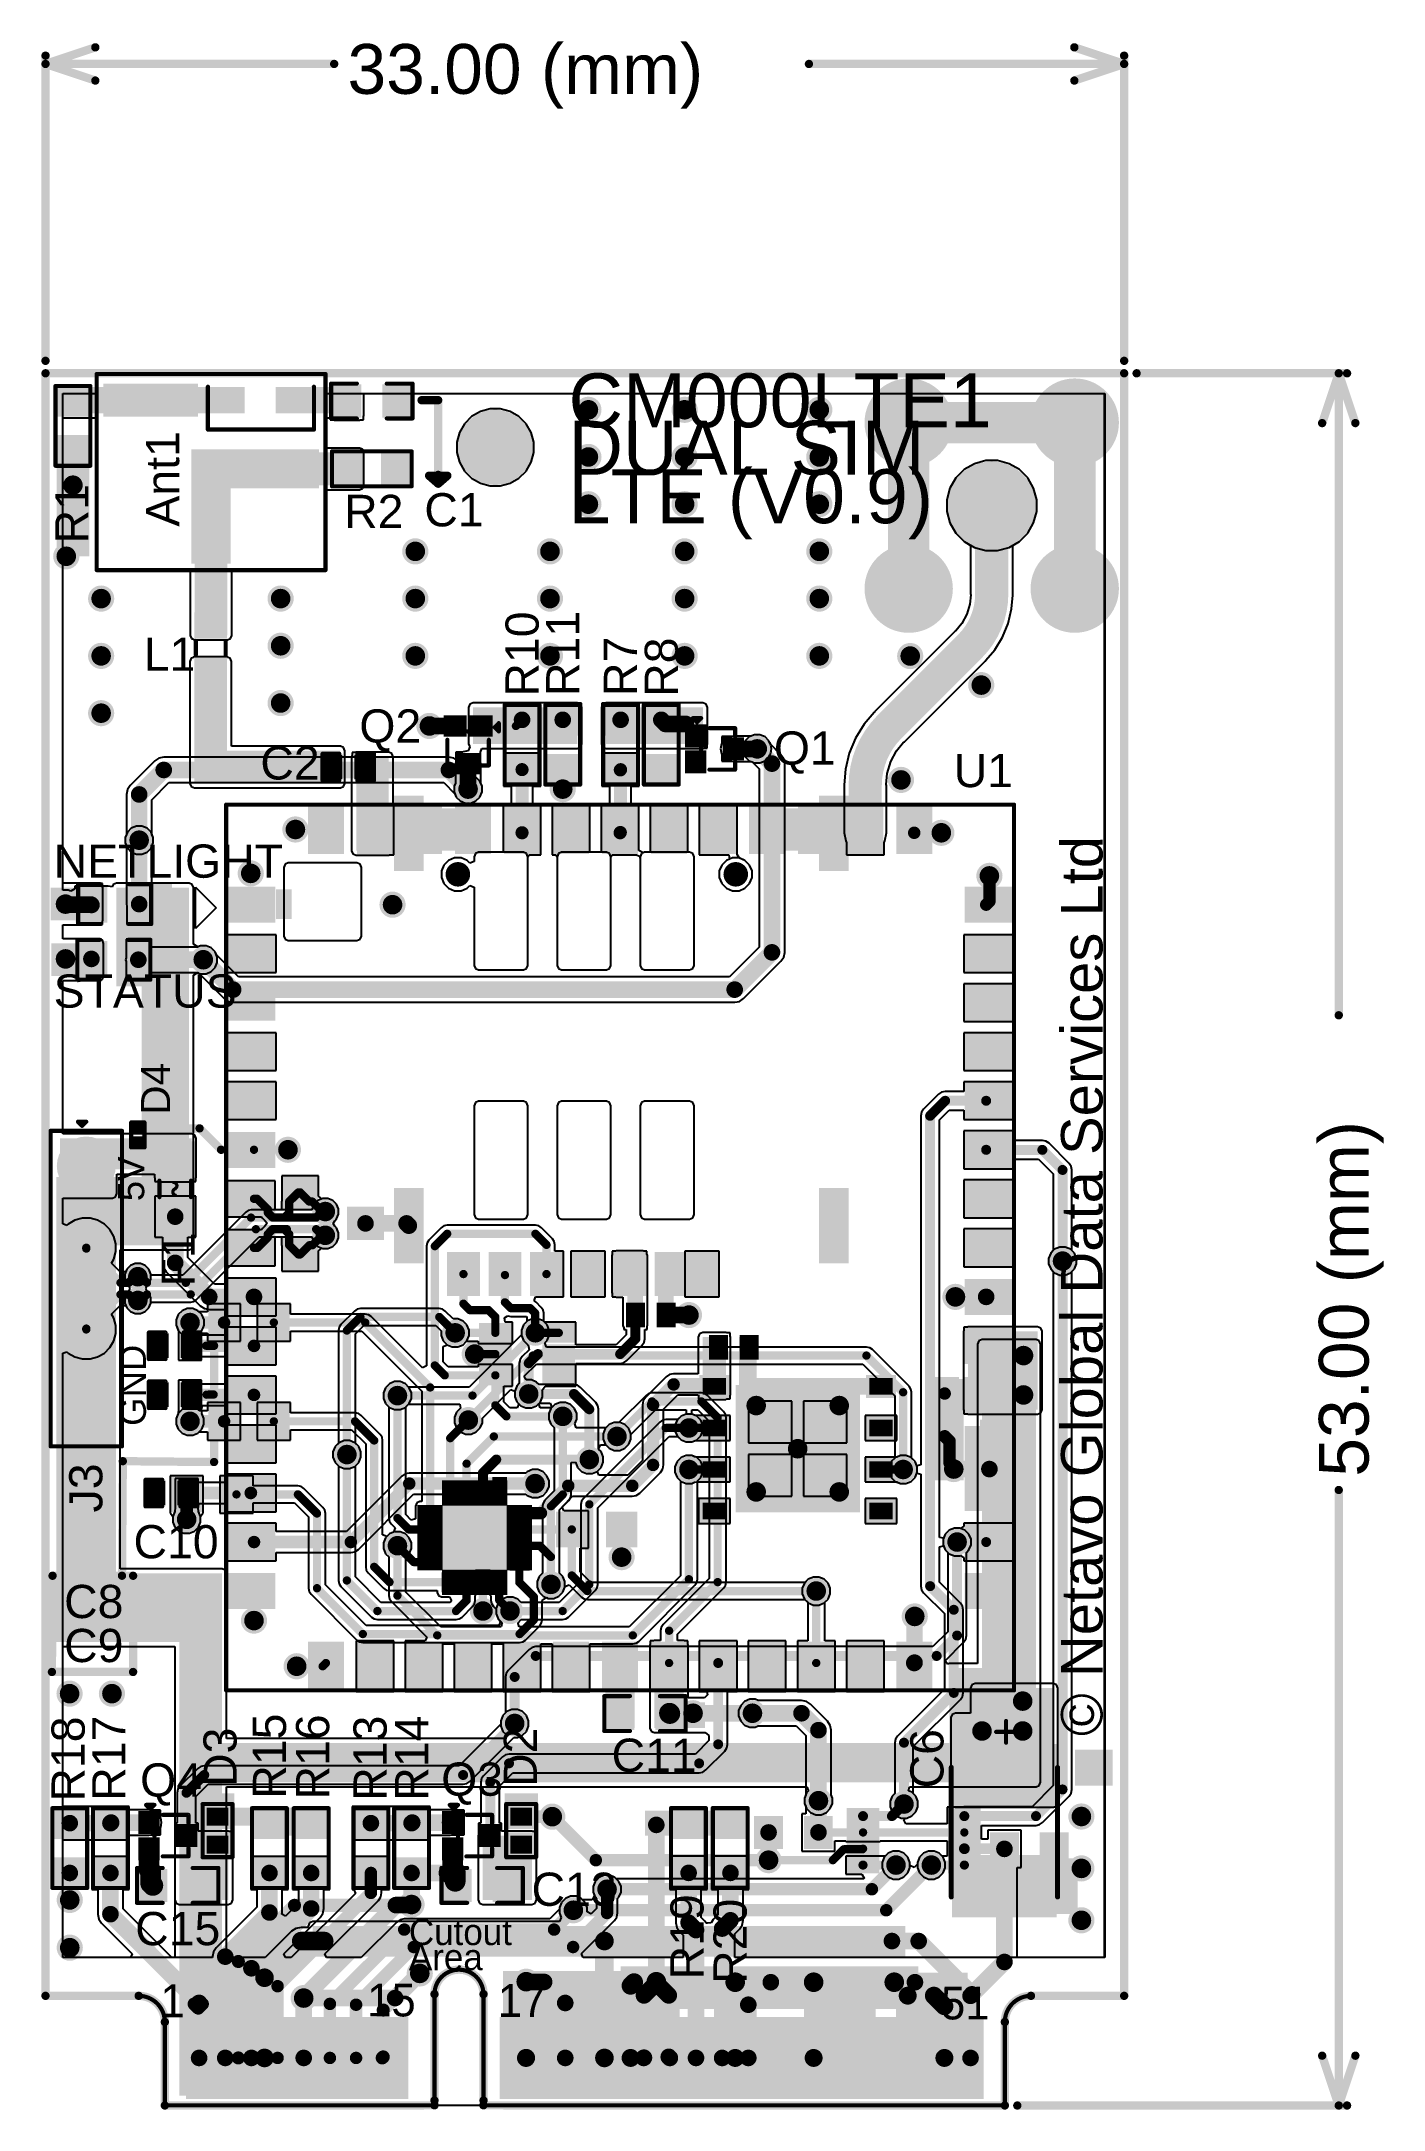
# Model space of a CAD drawing. Header units: millimetres. Extents: x 0 to 1.61, y -0.14 to 2.35.
import ezdxf

# ---------------------------------------------------------------- set-up
doc = ezdxf.new("R2010")
doc.units = ezdxf.units.MM
doc.header["$MEASUREMENT"] = 0
for name, color, linetype in [('BottomLayer', 5, 'Continuous'), ('BottomPaste', 16, 'Continuous'), ('BottomSolder', 6, 'Continuous'), ('Mechanical1', 6, 'Continuous'), ('Mechanical2', 216, 'Continuous'), ('MultiLayer', 9, 'Continuous'), ('PadHoleLayer', 156, 'Continuous'), ('TopLayer', 1, 'Continuous'), ('TopOverlay', 2, 'Continuous'), ('TopPaste', 8, 'Continuous'), ('TopSolder', 216, 'Continuous'), ('ViaHoleLayer', 16, 'Continuous')]:
    doc.layers.add(name, color=color, linetype=linetype)
doc.styles.add('Arial', font='', dxfattribs={"height": 0.2})
doc.styles.get('Arial').set_extended_font_data('Arial')

msp = doc.modelspace()

# ---------------------------------------------------------------- texts
at = {"layer": 'Mechanical1', "style": 'Arial'}
msp.add_text('33.00 (mm)', height=0.06, dxfattribs=at).set_placement((0.3637, 2.291))
msp.add_text('53.00 (mm)', height=0.06, rotation=90, dxfattribs=at).set_placement((1.5937, 0.6253))
at = {"layer": 'TopOverlay', "style": 'Arial'}
for s, height, rotation, p in [('CM000LTE1', 0.065, 360, (0.63, 1.8893)), ('DUAL SIM', 0.065, 360, (0.63, 1.8322)), ('Ant1', 0.04, 90, (0.161, 1.7697)), ('LTE (V0.9)', 0.065, 360, (0.63, 1.7738)), ('R1', 0.04, 90, (0.0517, 1.7495)), ('R10', 0.04, 90, (0.594, 1.565)), ('R11', 0.04, 90, (0.643, 1.5657)), ('L1', 0.04, 360, (0.1183, 1.596)), ('R7', 0.04, 90, (0.7124, 1.5657)), ('R8', 0.04, 90, (0.7617, 1.5647)), ('NETLIGHT', 0.04, 360, (0.0098, 1.3468)), ('© Netavo Global Data Services Ltd', 0.05, 90, (1.2732, 0.313)), ('STATUS', 0.04, 360, (0.0098, 1.1903)), ('D4', 0.035, 90, (0.15, 1.0613)), ('5V', 0.0315, 90, (0.1189, 0.9571)), ('F1', 0.04, 90, (0.1797, 0.8544)), ('GND', 0.0315, 90, (0.1209, 0.6865)), ('J3', 0.04, 90, (0.0685, 0.5823)), ('R18', 0.04, 90, (0.0472, 0.234)), ('R17', 0.04, 90, (0.0962, 0.235)), ('R15', 0.04, 90, (0.2897, 0.2375)), ('R16', 0.04, 90, (0.3417, 0.2365)), ('R13', 0.04, 90, (0.4109, 0.235)), ('R14', 0.04, 90, (0.4609, 0.235)), ('D3', 0.04, 90, (0.2302, 0.2517)), ('D2', 0.04, 90, (0.5919, 0.2517)), ('C6', 0.04, 90, (1.0816, 0.2499)), ('R19', 0.04, 90, (0.7926, 0.0199)), ('R20', 0.04, 90, (0.8445, 0.0144))]:
    msp.add_text(s, height=height, rotation=rotation, dxfattribs=at).set_placement(p)
for s, p in [('R2', (0.3597, 1.768)), ('C1', (0.4563, 1.77)), ('Q2', (0.378, 1.5096)), ('Q1', (0.8773, 1.483)), ('C2', (0.2588, 1.4651)), ('U1', (1.094, 1.4559)), ('C10', (0.106, 0.527)), ('C8', (0.0224, 0.455)), ('C9', (0.0224, 0.402)), ('C11', (0.6818, 0.2698)), ('Q4', (0.1139, 0.24)), ('Q3', (0.4766, 0.241)), ('C13', (0.5854, 0.1084)), ('C15', (0.108, 0.061))]:
    msp.add_text(s, height=0.04, dxfattribs=at).set_placement(p)

# ---------------------------------------------------------------- blocks, each defined once
blk = doc.blocks.new('SOT_363_B_1')
at = {"layer": 'BottomLayer'}
for points in [[(-0.0539, 0.0177), (-0.0539, 0.0335), (-0.0224, 0.0335), (-0.0224, 0.0177)], [(0.0224, 0.0177), (0.0224, 0.0335), (0.0539, 0.0335), (0.0539, 0.0177)], [(-0.0539, -0.0079), (-0.0539, 0.0079), (-0.0224, 0.0079), (-0.0224, -0.0079)], [(0.0224, -0.0079), (0.0224, 0.0079), (0.0539, 0.0079), (0.0539, -0.0079)], [(-0.0539, -0.0335), (-0.0539, -0.0177), (-0.0224, -0.0177), (-0.0224, -0.0335)], [(0.0224, -0.0335), (0.0224, -0.0177), (0.0539, -0.0177), (0.0539, -0.0335)]]:
    blk.add_hatch(color=5, dxfattribs=at).paths.add_polyline_path(points)
at = {"layer": 'BottomPaste'}
for points in [[(-0.0539, 0.0177), (-0.0539, 0.0335), (-0.0224, 0.0335), (-0.0224, 0.0177)], [(0.0224, 0.0177), (0.0224, 0.0335), (0.0539, 0.0335), (0.0539, 0.0177)], [(-0.0539, -0.0079), (-0.0539, 0.0079), (-0.0224, 0.0079), (-0.0224, -0.0079)], [(0.0224, -0.0079), (0.0224, 0.0079), (0.0539, 0.0079), (0.0539, -0.0079)], [(-0.0539, -0.0335), (-0.0539, -0.0177), (-0.0224, -0.0177), (-0.0224, -0.0335)], [(0.0224, -0.0335), (0.0224, -0.0177), (0.0539, -0.0177), (0.0539, -0.0335)]]:
    blk.add_hatch(color=16, dxfattribs=at).paths.add_polyline_path(points)
at = {"layer": 'BottomSolder'}
for points in [[(-0.0579, 0.0137), (-0.0579, 0.0375), (-0.0184, 0.0375), (-0.0184, 0.0137)], [(0.0184, 0.0137), (0.0184, 0.0375), (0.0579, 0.0375), (0.0579, 0.0137)], [(-0.0579, -0.0119), (-0.0579, 0.0119), (-0.0184, 0.0119), (-0.0184, -0.0119)], [(0.0184, -0.0119), (0.0184, 0.0119), (0.0579, 0.0119), (0.0579, -0.0119)], [(-0.0579, -0.0375), (-0.0579, -0.0137), (-0.0184, -0.0137), (-0.0184, -0.0375)], [(0.0184, -0.0375), (0.0184, -0.0137), (0.0579, -0.0137), (0.0579, -0.0375)]]:
    blk.add_hatch(color=6, dxfattribs=at).paths.add_polyline_path(points)
blk = doc.blocks.new('SIM7500E_2')
at = {"layer": 'TopLayer'}
for points in [[(0.1043, 0.1161), (0.1043, 0.065), (0.0689, 0.065), (0.0689, 0.1161)], [(0.1634, 0.1161), (0.1634, 0.065), (0.128, 0.065), (0.128, 0.1161)], [(0.2224, 0.1161), (0.2224, 0.065), (0.187, 0.065), (0.187, 0.1161)], [(0.2815, 0.1161), (0.2815, 0.065), (0.2461, 0.065), (0.2461, 0.1161)], [(0.3406, 0.1161), (0.3406, 0.065), (0.3051, 0.065), (0.3051, 0.1161)], [(0.3996, 0.1161), (0.3996, 0.065), (0.3642, 0.065), (0.3642, 0.1161)], [(0.4587, 0.1161), (0.4587, 0.065), (0.4232, 0.065), (0.4232, 0.1161)], [(0.5177, 0.1161), (0.5177, 0.065), (0.4823, 0.065), (0.4823, 0.1161)], [(0.5768, 0.1161), (0.5768, 0.065), (0.5413, 0.065), (0.5413, 0.1161)], [(0.6358, 0.1161), (0.6358, 0.065), (0.6004, 0.065), (0.6004, 0.1161)], [(0.6949, 0.1161), (0.6949, 0.065), (0.6594, 0.065), (0.6594, 0.1161)], [(0.7539, 0.1161), (0.7539, 0.065), (0.7185, 0.065), (0.7185, 0.1161)], [(0.813, 0.1161), (0.813, 0.065), (0.7776, 0.065), (0.7776, 0.1161)], [(-0.0295, 0.0177), (0.0217, 0.0177), (0.0217, -0.0177), (-0.0295, -0.0177)], [(0.9114, -0.0177), (0.8602, -0.0177), (0.8602, 0.0177), (0.9114, 0.0177)], [(-0.0295, -0.0413), (0.0217, -0.0413), (0.0217, -0.0768), (-0.0295, -0.0768)], [(0.9114, -0.0768), (0.8602, -0.0768), (0.8602, -0.0413), (0.9114, -0.0413)], [(-0.0295, -0.1004), (0.0217, -0.1004), (0.0217, -0.1358), (-0.0295, -0.1358)], [(0.9114, -0.1358), (0.8602, -0.1358), (0.8602, -0.1004), (0.9114, -0.1004)], [(-0.0295, -0.1594), (0.0217, -0.1594), (0.0217, -0.1949), (-0.0295, -0.1949)], [(0.9114, -0.1949), (0.8602, -0.1949), (0.8602, -0.1594), (0.9114, -0.1594)], [(-0.0295, -0.2185), (0.0217, -0.2185), (0.0217, -0.2539), (-0.0295, -0.2539)], [(0.9114, -0.2539), (0.8602, -0.2539), (0.8602, -0.2185), (0.9114, -0.2185)], [(-0.0295, -0.2776), (0.0217, -0.2776), (0.0217, -0.313), (-0.0295, -0.313)], [(0.9114, -0.313), (0.8602, -0.313), (0.8602, -0.2776), (0.9114, -0.2776)], [(-0.0295, -0.3366), (0.0217, -0.3366), (0.0217, -0.372), (-0.0295, -0.372)], [(0.9114, -0.372), (0.8602, -0.372), (0.8602, -0.3366), (0.9114, -0.3366)], [(-0.0295, -0.3957), (0.0217, -0.3957), (0.0217, -0.4311), (-0.0295, -0.4311)], [(0.9114, -0.4311), (0.8602, -0.4311), (0.8602, -0.3957), (0.9114, -0.3957)], [(-0.0295, -0.4547), (0.0217, -0.4547), (0.0217, -0.4902), (-0.0295, -0.4902)], [(0.9114, -0.4902), (0.8602, -0.4902), (0.8602, -0.4547), (0.9114, -0.4547)], [(-0.0295, -0.5138), (0.0217, -0.5138), (0.0217, -0.5492), (-0.0295, -0.5492)], [(0.9114, -0.5492), (0.8602, -0.5492), (0.8602, -0.5138), (0.9114, -0.5138)], [(-0.0295, -0.5728), (0.0217, -0.5728), (0.0217, -0.6083), (-0.0295, -0.6083)], [(0.9114, -0.6083), (0.8602, -0.6083), (0.8602, -0.5728), (0.9114, -0.5728)], [(-0.0295, -0.6319), (0.0217, -0.6319), (0.0217, -0.6673), (-0.0295, -0.6673)], [(0.9114, -0.6673), (0.8602, -0.6673), (0.8602, -0.6319), (0.9114, -0.6319)], [(-0.0295, -0.6909), (0.0217, -0.6909), (0.0217, -0.7264), (-0.0295, -0.7264)], [(0.9114, -0.7264), (0.8602, -0.7264), (0.8602, -0.6909), (0.9114, -0.6909)], [(-0.0295, -0.75), (0.0217, -0.75), (0.0217, -0.7854), (-0.0295, -0.7854)], [(0.9114, -0.7854), (0.8602, -0.7854), (0.8602, -0.75), (0.9114, -0.75)], [(-0.0295, -0.8091), (0.0217, -0.8091), (0.0217, -0.8445), (-0.0295, -0.8445)], [(0.9114, -0.8445), (0.8602, -0.8445), (0.8602, -0.8091), (0.9114, -0.8091)], [(0.0689, -0.9429), (0.0689, -0.8917), (0.1043, -0.8917), (0.1043, -0.9429)], [(0.128, -0.9429), (0.128, -0.8917), (0.1634, -0.8917), (0.1634, -0.9429)], [(0.187, -0.9429), (0.187, -0.8917), (0.2224, -0.8917), (0.2224, -0.9429)], [(0.2461, -0.9429), (0.2461, -0.8917), (0.2815, -0.8917), (0.2815, -0.9429)], [(0.3051, -0.9429), (0.3051, -0.8917), (0.3406, -0.8917), (0.3406, -0.9429)], [(0.3642, -0.9429), (0.3642, -0.8917), (0.3996, -0.8917), (0.3996, -0.9429)], [(0.4232, -0.9429), (0.4232, -0.8917), (0.4587, -0.8917), (0.4587, -0.9429)], [(0.4823, -0.9429), (0.4823, -0.8917), (0.5177, -0.8917), (0.5177, -0.9429)], [(0.5413, -0.9429), (0.5413, -0.8917), (0.5768, -0.8917), (0.5768, -0.9429)], [(0.6004, -0.9429), (0.6004, -0.8917), (0.6358, -0.8917), (0.6358, -0.9429)], [(0.6594, -0.9429), (0.6594, -0.8917), (0.6949, -0.8917), (0.6949, -0.9429)], [(0.7185, -0.9429), (0.7185, -0.8917), (0.7539, -0.8917), (0.7539, -0.9429)], [(0.7776, -0.9429), (0.7776, -0.8917), (0.813, -0.8917), (0.813, -0.9429)]]:
    blk.add_hatch(color=1, dxfattribs=at).paths.add_polyline_path(points)
at = {"layer": 'TopOverlay'}
blk.add_hatch(color=2, dxfattribs=at).paths.add_polyline_path([(0.0264, -0.0174), (0.0454, -0.0174), (0.0454, 0.0186), (0.0264, 0.0186)])
at = {"layer": 'TopPaste'}
for points in [[(0.1043, 0.1161), (0.1043, 0.065), (0.0689, 0.065), (0.0689, 0.1161)], [(0.1634, 0.1161), (0.1634, 0.065), (0.128, 0.065), (0.128, 0.1161)], [(0.2224, 0.1161), (0.2224, 0.065), (0.187, 0.065), (0.187, 0.1161)], [(0.2815, 0.1161), (0.2815, 0.065), (0.2461, 0.065), (0.2461, 0.1161)], [(0.3406, 0.1161), (0.3406, 0.065), (0.3051, 0.065), (0.3051, 0.1161)], [(0.3996, 0.1161), (0.3996, 0.065), (0.3642, 0.065), (0.3642, 0.1161)], [(0.4587, 0.1161), (0.4587, 0.065), (0.4232, 0.065), (0.4232, 0.1161)], [(0.5177, 0.1161), (0.5177, 0.065), (0.4823, 0.065), (0.4823, 0.1161)], [(0.5768, 0.1161), (0.5768, 0.065), (0.5413, 0.065), (0.5413, 0.1161)], [(0.6358, 0.1161), (0.6358, 0.065), (0.6004, 0.065), (0.6004, 0.1161)], [(0.6949, 0.1161), (0.6949, 0.065), (0.6594, 0.065), (0.6594, 0.1161)], [(0.7539, 0.1161), (0.7539, 0.065), (0.7185, 0.065), (0.7185, 0.1161)], [(0.813, 0.1161), (0.813, 0.065), (0.7776, 0.065), (0.7776, 0.1161)], [(-0.0295, 0.0177), (0.0217, 0.0177), (0.0217, -0.0177), (-0.0295, -0.0177)], [(0.9114, -0.0177), (0.8602, -0.0177), (0.8602, 0.0177), (0.9114, 0.0177)], [(-0.0295, -0.0413), (0.0217, -0.0413), (0.0217, -0.0768), (-0.0295, -0.0768)], [(0.9114, -0.0768), (0.8602, -0.0768), (0.8602, -0.0413), (0.9114, -0.0413)], [(-0.0295, -0.1004), (0.0217, -0.1004), (0.0217, -0.1358), (-0.0295, -0.1358)], [(0.9114, -0.1358), (0.8602, -0.1358), (0.8602, -0.1004), (0.9114, -0.1004)], [(-0.0295, -0.1594), (0.0217, -0.1594), (0.0217, -0.1949), (-0.0295, -0.1949)], [(0.9114, -0.1949), (0.8602, -0.1949), (0.8602, -0.1594), (0.9114, -0.1594)], [(-0.0295, -0.2185), (0.0217, -0.2185), (0.0217, -0.2539), (-0.0295, -0.2539)], [(0.9114, -0.2539), (0.8602, -0.2539), (0.8602, -0.2185), (0.9114, -0.2185)], [(-0.0295, -0.2776), (0.0217, -0.2776), (0.0217, -0.313), (-0.0295, -0.313)], [(0.9114, -0.313), (0.8602, -0.313), (0.8602, -0.2776), (0.9114, -0.2776)], [(-0.0295, -0.3366), (0.0217, -0.3366), (0.0217, -0.372), (-0.0295, -0.372)], [(0.9114, -0.372), (0.8602, -0.372), (0.8602, -0.3366), (0.9114, -0.3366)], [(-0.0295, -0.3957), (0.0217, -0.3957), (0.0217, -0.4311), (-0.0295, -0.4311)], [(0.9114, -0.4311), (0.8602, -0.4311), (0.8602, -0.3957), (0.9114, -0.3957)], [(-0.0295, -0.4547), (0.0217, -0.4547), (0.0217, -0.4902), (-0.0295, -0.4902)], [(0.9114, -0.4902), (0.8602, -0.4902), (0.8602, -0.4547), (0.9114, -0.4547)], [(-0.0295, -0.5138), (0.0217, -0.5138), (0.0217, -0.5492), (-0.0295, -0.5492)], [(0.9114, -0.5492), (0.8602, -0.5492), (0.8602, -0.5138), (0.9114, -0.5138)], [(-0.0295, -0.5728), (0.0217, -0.5728), (0.0217, -0.6083), (-0.0295, -0.6083)], [(0.9114, -0.6083), (0.8602, -0.6083), (0.8602, -0.5728), (0.9114, -0.5728)], [(-0.0295, -0.6319), (0.0217, -0.6319), (0.0217, -0.6673), (-0.0295, -0.6673)], [(0.9114, -0.6673), (0.8602, -0.6673), (0.8602, -0.6319), (0.9114, -0.6319)], [(-0.0295, -0.6909), (0.0217, -0.6909), (0.0217, -0.7264), (-0.0295, -0.7264)], [(0.9114, -0.7264), (0.8602, -0.7264), (0.8602, -0.6909), (0.9114, -0.6909)], [(-0.0295, -0.75), (0.0217, -0.75), (0.0217, -0.7854), (-0.0295, -0.7854)], [(0.9114, -0.7854), (0.8602, -0.7854), (0.8602, -0.75), (0.9114, -0.75)], [(-0.0295, -0.8091), (0.0217, -0.8091), (0.0217, -0.8445), (-0.0295, -0.8445)], [(0.9114, -0.8445), (0.8602, -0.8445), (0.8602, -0.8091), (0.9114, -0.8091)], [(0.0689, -0.9429), (0.0689, -0.8917), (0.1043, -0.8917), (0.1043, -0.9429)], [(0.128, -0.9429), (0.128, -0.8917), (0.1634, -0.8917), (0.1634, -0.9429)], [(0.187, -0.9429), (0.187, -0.8917), (0.2224, -0.8917), (0.2224, -0.9429)], [(0.2461, -0.9429), (0.2461, -0.8917), (0.2815, -0.8917), (0.2815, -0.9429)], [(0.3051, -0.9429), (0.3051, -0.8917), (0.3406, -0.8917), (0.3406, -0.9429)], [(0.3642, -0.9429), (0.3642, -0.8917), (0.3996, -0.8917), (0.3996, -0.9429)], [(0.4232, -0.9429), (0.4232, -0.8917), (0.4587, -0.8917), (0.4587, -0.9429)], [(0.4823, -0.9429), (0.4823, -0.8917), (0.5177, -0.8917), (0.5177, -0.9429)], [(0.5413, -0.9429), (0.5413, -0.8917), (0.5768, -0.8917), (0.5768, -0.9429)], [(0.6004, -0.9429), (0.6004, -0.8917), (0.6358, -0.8917), (0.6358, -0.9429)], [(0.6594, -0.9429), (0.6594, -0.8917), (0.6949, -0.8917), (0.6949, -0.9429)], [(0.7185, -0.9429), (0.7185, -0.8917), (0.7539, -0.8917), (0.7539, -0.9429)], [(0.7776, -0.9429), (0.7776, -0.8917), (0.813, -0.8917), (0.813, -0.9429)]]:
    blk.add_hatch(color=8, dxfattribs=at).paths.add_polyline_path(points)
at = {"layer": 'TopSolder'}
for points in [[(0.1083, 0.1201), (0.1083, 0.061), (0.0649, 0.061), (0.0649, 0.1201)], [(0.1674, 0.1201), (0.1674, 0.061), (0.124, 0.061), (0.124, 0.1201)], [(0.2264, 0.1201), (0.2264, 0.061), (0.183, 0.061), (0.183, 0.1201)], [(0.2855, 0.1201), (0.2855, 0.061), (0.2421, 0.061), (0.2421, 0.1201)], [(0.3446, 0.1201), (0.3446, 0.061), (0.3011, 0.061), (0.3011, 0.1201)], [(0.4036, 0.1201), (0.4036, 0.061), (0.3602, 0.061), (0.3602, 0.1201)], [(0.4627, 0.1201), (0.4627, 0.061), (0.4192, 0.061), (0.4192, 0.1201)], [(0.5217, 0.1201), (0.5217, 0.061), (0.4783, 0.061), (0.4783, 0.1201)], [(0.5808, 0.1201), (0.5808, 0.061), (0.5373, 0.061), (0.5373, 0.1201)], [(0.6398, 0.1201), (0.6398, 0.061), (0.5964, 0.061), (0.5964, 0.1201)], [(0.6989, 0.1201), (0.6989, 0.061), (0.6554, 0.061), (0.6554, 0.1201)], [(0.7579, 0.1201), (0.7579, 0.061), (0.7145, 0.061), (0.7145, 0.1201)], [(0.817, 0.1201), (0.817, 0.061), (0.7736, 0.061), (0.7736, 0.1201)], [(-0.0335, 0.0217), (0.0257, 0.0217), (0.0257, -0.0217), (-0.0335, -0.0217)], [(0.9154, -0.0217), (0.8562, -0.0217), (0.8562, 0.0217), (0.9154, 0.0217)], [(-0.0335, -0.0373), (0.0257, -0.0373), (0.0257, -0.0808), (-0.0335, -0.0808)], [(0.9154, -0.0808), (0.8562, -0.0808), (0.8562, -0.0373), (0.9154, -0.0373)], [(-0.0335, -0.0964), (0.0257, -0.0964), (0.0257, -0.1398), (-0.0335, -0.1398)], [(0.9154, -0.1398), (0.8562, -0.1398), (0.8562, -0.0964), (0.9154, -0.0964)], [(-0.0335, -0.1554), (0.0257, -0.1554), (0.0257, -0.1989), (-0.0335, -0.1989)], [(0.9154, -0.1989), (0.8562, -0.1989), (0.8562, -0.1554), (0.9154, -0.1554)], [(-0.0335, -0.2145), (0.0257, -0.2145), (0.0257, -0.2579), (-0.0335, -0.2579)], [(0.9154, -0.2579), (0.8562, -0.2579), (0.8562, -0.2145), (0.9154, -0.2145)], [(-0.0335, -0.2736), (0.0257, -0.2736), (0.0257, -0.317), (-0.0335, -0.317)], [(0.9154, -0.317), (0.8562, -0.317), (0.8562, -0.2736), (0.9154, -0.2736)], [(-0.0335, -0.3326), (0.0257, -0.3326), (0.0257, -0.376), (-0.0335, -0.376)], [(0.9154, -0.376), (0.8562, -0.376), (0.8562, -0.3326), (0.9154, -0.3326)], [(-0.0335, -0.3917), (0.0257, -0.3917), (0.0257, -0.4351), (-0.0335, -0.4351)], [(0.9154, -0.4351), (0.8562, -0.4351), (0.8562, -0.3917), (0.9154, -0.3917)], [(-0.0335, -0.4507), (0.0257, -0.4507), (0.0257, -0.4942), (-0.0335, -0.4942)], [(0.9154, -0.4942), (0.8562, -0.4942), (0.8562, -0.4507), (0.9154, -0.4507)], [(-0.0335, -0.5098), (0.0257, -0.5098), (0.0257, -0.5532), (-0.0335, -0.5532)], [(0.9154, -0.5532), (0.8562, -0.5532), (0.8562, -0.5098), (0.9154, -0.5098)], [(-0.0335, -0.5688), (0.0257, -0.5688), (0.0257, -0.6123), (-0.0335, -0.6123)], [(0.9154, -0.6123), (0.8562, -0.6123), (0.8562, -0.5688), (0.9154, -0.5688)], [(-0.0335, -0.6279), (0.0257, -0.6279), (0.0257, -0.6713), (-0.0335, -0.6713)], [(0.9154, -0.6713), (0.8562, -0.6713), (0.8562, -0.6279), (0.9154, -0.6279)], [(-0.0335, -0.6869), (0.0257, -0.6869), (0.0257, -0.7304), (-0.0335, -0.7304)], [(0.9154, -0.7304), (0.8562, -0.7304), (0.8562, -0.6869), (0.9154, -0.6869)], [(-0.0335, -0.746), (0.0257, -0.746), (0.0257, -0.7894), (-0.0335, -0.7894)], [(0.9154, -0.7894), (0.8562, -0.7894), (0.8562, -0.746), (0.9154, -0.746)], [(-0.0335, -0.8051), (0.0257, -0.8051), (0.0257, -0.8485), (-0.0335, -0.8485)], [(0.9154, -0.8485), (0.8562, -0.8485), (0.8562, -0.8051), (0.9154, -0.8051)], [(0.0649, -0.9469), (0.0649, -0.8877), (0.1083, -0.8877), (0.1083, -0.9469)], [(0.124, -0.9469), (0.124, -0.8877), (0.1674, -0.8877), (0.1674, -0.9469)], [(0.183, -0.9469), (0.183, -0.8877), (0.2264, -0.8877), (0.2264, -0.9469)], [(0.2421, -0.9469), (0.2421, -0.8877), (0.2855, -0.8877), (0.2855, -0.9469)], [(0.3011, -0.9469), (0.3011, -0.8877), (0.3446, -0.8877), (0.3446, -0.9469)], [(0.3602, -0.9469), (0.3602, -0.8877), (0.4036, -0.8877), (0.4036, -0.9469)], [(0.4192, -0.9469), (0.4192, -0.8877), (0.4627, -0.8877), (0.4627, -0.9469)], [(0.4783, -0.9469), (0.4783, -0.8877), (0.5217, -0.8877), (0.5217, -0.9469)], [(0.5373, -0.9469), (0.5373, -0.8877), (0.5808, -0.8877), (0.5808, -0.9469)], [(0.5964, -0.9469), (0.5964, -0.8877), (0.6398, -0.8877), (0.6398, -0.9469)], [(0.6554, -0.9469), (0.6554, -0.8877), (0.6989, -0.8877), (0.6989, -0.9469)], [(0.7145, -0.9469), (0.7145, -0.8877), (0.7579, -0.8877), (0.7579, -0.9469)], [(0.7736, -0.9469), (0.7736, -0.8877), (0.817, -0.8877), (0.817, -0.9469)]]:
    blk.add_hatch(color=216, dxfattribs=at).paths.add_polyline_path(points)
at = {"layer": 'TopOverlay'}
for p, q in [((-0.0706, 0.0212), (-0.0456, -0.0038)), ((-0.0706, -0.0288), (-0.0706, 0.0212)), ((-0.0456, -0.0038), (-0.0706, -0.0288))]:
    blk.add_line(p, q, dxfattribs=at)
at = {"layer": 'TopOverlay', "const_width": 0.005}
for points in [[(-0.0336, 0.1206), (0.9154, 0.1206)], [(-0.0336, 0.1206), (-0.0336, 0.1206)], [(-0.0336, -0.9464), (-0.0336, 0.1206)], [(0.9154, -0.9464), (0.9154, 0.1206)], [(-0.0336, -0.9464), (0.9154, -0.9464)]]:
    blk.add_lwpolyline(points, dxfattribs=at)
at = {"layer": 'TopOverlay', "const_width": 0.0025}
for points in [[(-0.0348, 0.1206, 1), (-0.0323, 0.1206, 1)], [(-0.0348, 0.1206, 1), (-0.0323, 0.1206, 1)], [(-0.0348, 0.1206, 1), (-0.0323, 0.1206, 1)], [(-0.0348, 0.1206, 1), (-0.0323, 0.1206, 1)], [(0.9142, 0.1206, 1), (0.9167, 0.1206, 1)], [(0.9142, 0.1206, 1), (0.9167, 0.1206, 1)], [(-0.0348, -0.9464, 1), (-0.0323, -0.9464, 1)], [(-0.0348, -0.9464, 1), (-0.0323, -0.9464, 1)], [(0.9142, -0.9464, 1), (0.9167, -0.9464, 1)], [(0.9142, -0.9464, 1), (0.9167, -0.9464, 1)]]:
    blk.add_lwpolyline(points, format="xyb", close=True, dxfattribs=at)
blk = doc.blocks.new('16_MLP__3_3__B_3')
at = {"layer": 'BottomLayer'}
for points in [[(-0.0236, 0.065), (-0.0236, 0.0425), (-0.0354, 0.0425), (-0.0354, 0.065)], [(-0.0039, 0.065), (-0.0039, 0.0425), (-0.0157, 0.0425), (-0.0157, 0.065)], [(0.0157, 0.065), (0.0157, 0.0425), (0.0039, 0.0425), (0.0039, 0.065)], [(0.0354, 0.065), (0.0354, 0.0425), (0.0236, 0.0425), (0.0236, 0.065)], [(-0.065, 0.0236), (-0.065, 0.0354), (-0.0425, 0.0354), (-0.0425, 0.0236)], [(-0.0344, -0.0344), (-0.0344, 0.0344), (0.0344, 0.0344), (0.0344, -0.0344)], [(0.0425, 0.0236), (0.0425, 0.0354), (0.065, 0.0354), (0.065, 0.0236)], [(-0.065, 0.0039), (-0.065, 0.0157), (-0.0425, 0.0157), (-0.0425, 0.0039)], [(0.0425, 0.0039), (0.0425, 0.0157), (0.065, 0.0157), (0.065, 0.0039)], [(-0.065, -0.0157), (-0.065, -0.0039), (-0.0425, -0.0039), (-0.0425, -0.0157)], [(-0.065, -0.0354), (-0.065, -0.0236), (-0.0425, -0.0236), (-0.0425, -0.0354)], [(0.0425, -0.0157), (0.0425, -0.0039), (0.065, -0.0039), (0.065, -0.0157)], [(0.0425, -0.0354), (0.0425, -0.0236), (0.065, -0.0236), (0.065, -0.0354)], [(-0.0354, -0.065), (-0.0354, -0.0425), (-0.0236, -0.0425), (-0.0236, -0.065)], [(-0.0157, -0.065), (-0.0157, -0.0425), (-0.0039, -0.0425), (-0.0039, -0.065)], [(0.0039, -0.065), (0.0039, -0.0425), (0.0157, -0.0425), (0.0157, -0.065)], [(0.0236, -0.065), (0.0236, -0.0425), (0.0354, -0.0425), (0.0354, -0.065)]]:
    blk.add_hatch(color=5, dxfattribs=at).paths.add_polyline_path(points)
at = {"layer": 'BottomPaste'}
for points in [[(-0.0236, 0.065), (-0.0236, 0.0425), (-0.0354, 0.0425), (-0.0354, 0.065)], [(-0.0039, 0.065), (-0.0039, 0.0425), (-0.0157, 0.0425), (-0.0157, 0.065)], [(0.0157, 0.065), (0.0157, 0.0425), (0.0039, 0.0425), (0.0039, 0.065)], [(0.0354, 0.065), (0.0354, 0.0425), (0.0236, 0.0425), (0.0236, 0.065)], [(-0.065, 0.0236), (-0.065, 0.0354), (-0.0425, 0.0354), (-0.0425, 0.0236)], [(-0.0344, -0.0344), (-0.0344, 0.0344), (0.0344, 0.0344), (0.0344, -0.0344)], [(0.0425, 0.0236), (0.0425, 0.0354), (0.065, 0.0354), (0.065, 0.0236)], [(-0.065, 0.0039), (-0.065, 0.0157), (-0.0425, 0.0157), (-0.0425, 0.0039)], [(0.0425, 0.0039), (0.0425, 0.0157), (0.065, 0.0157), (0.065, 0.0039)], [(-0.065, -0.0157), (-0.065, -0.0039), (-0.0425, -0.0039), (-0.0425, -0.0157)], [(-0.065, -0.0354), (-0.065, -0.0236), (-0.0425, -0.0236), (-0.0425, -0.0354)], [(0.0425, -0.0157), (0.0425, -0.0039), (0.065, -0.0039), (0.065, -0.0157)], [(0.0425, -0.0354), (0.0425, -0.0236), (0.065, -0.0236), (0.065, -0.0354)], [(-0.0354, -0.065), (-0.0354, -0.0425), (-0.0236, -0.0425), (-0.0236, -0.065)], [(-0.0157, -0.065), (-0.0157, -0.0425), (-0.0039, -0.0425), (-0.0039, -0.065)], [(0.0039, -0.065), (0.0039, -0.0425), (0.0157, -0.0425), (0.0157, -0.065)], [(0.0236, -0.065), (0.0236, -0.0425), (0.0354, -0.0425), (0.0354, -0.065)]]:
    blk.add_hatch(color=16, dxfattribs=at).paths.add_polyline_path(points)
at = {"layer": 'BottomSolder'}
for points in [[(-0.0196, 0.069), (-0.0196, 0.0385), (-0.0394, 0.0385), (-0.0394, 0.069)], [(0.0001, 0.069), (0.0001, 0.0385), (-0.0197, 0.0385), (-0.0197, 0.069)], [(0.0197, 0.069), (0.0197, 0.0385), (-0.0001, 0.0385), (-0.0001, 0.069)], [(0.0394, 0.069), (0.0394, 0.0385), (0.0196, 0.0385), (0.0196, 0.069)], [(-0.069, 0.0196), (-0.069, 0.0394), (-0.0385, 0.0394), (-0.0385, 0.0196)], [(-0.0384, -0.0384), (-0.0384, 0.0384), (0.0384, 0.0384), (0.0384, -0.0384)], [(0.0385, 0.0196), (0.0385, 0.0394), (0.069, 0.0394), (0.069, 0.0196)], [(-0.069, -0.0001), (-0.069, 0.0197), (-0.0385, 0.0197), (-0.0385, -0.0001)], [(-0.069, -0.0197), (-0.069, 0.0001), (-0.0385, 0.0001), (-0.0385, -0.0197)], [(0.0385, -0.0001), (0.0385, 0.0197), (0.069, 0.0197), (0.069, -0.0001)], [(0.0385, -0.0197), (0.0385, 0.0001), (0.069, 0.0001), (0.069, -0.0197)], [(-0.069, -0.0394), (-0.069, -0.0196), (-0.0385, -0.0196), (-0.0385, -0.0394)], [(0.0385, -0.0394), (0.0385, -0.0196), (0.069, -0.0196), (0.069, -0.0394)], [(-0.0394, -0.069), (-0.0394, -0.0385), (-0.0196, -0.0385), (-0.0196, -0.069)], [(-0.0197, -0.069), (-0.0197, -0.0385), (0.0001, -0.0385), (0.0001, -0.069)], [(-0.0001, -0.069), (-0.0001, -0.0385), (0.0197, -0.0385), (0.0197, -0.069)], [(0.0196, -0.069), (0.0196, -0.0385), (0.0394, -0.0385), (0.0394, -0.069)]]:
    blk.add_hatch(color=6, dxfattribs=at).paths.add_polyline_path(points)
blk = doc.blocks.new('XKNANO_113_B_4')
at = {"layer": 'BottomLayer'}
for points in [[(-0.2697, 0.3067), (-0.2421, 0.3067), (-0.2421, 0.224), (-0.2697, 0.224)], [(0.2421, 0.3067), (0.2697, 0.3067), (0.2697, 0.224), (0.2421, 0.224)], [(-0.2697, -0.1657), (-0.2421, -0.1657), (-0.2421, -0.2484), (-0.2697, -0.2484)], [(0.2421, -0.1657), (0.2697, -0.1657), (0.2697, -0.2484), (0.2421, -0.2484)], [(-0.2059, -0.2429), (-0.1744, -0.2429), (-0.1744, -0.2878), (-0.2059, -0.2878)], [(-0.1559, -0.2429), (-0.1244, -0.2429), (-0.1244, -0.2878), (-0.1559, -0.2878)], [(-0.1059, -0.2429), (-0.0744, -0.2429), (-0.0744, -0.2878), (-0.1059, -0.2878)], [(-0.0559, -0.2429), (-0.0244, -0.2429), (-0.0244, -0.2878), (-0.0559, -0.2878)], [(-0.0059, -0.2429), (0.0256, -0.2429), (0.0256, -0.2878), (-0.0059, -0.2878)], [(0.0441, -0.2429), (0.0756, -0.2429), (0.0756, -0.2878), (0.0441, -0.2878)], [(0.0815, -0.2429), (0.113, -0.2429), (0.113, -0.2878), (0.0815, -0.2878)]]:
    blk.add_hatch(color=5, dxfattribs=at).paths.add_polyline_path(points)
at = {"layer": 'BottomPaste'}
for points in [[(-0.2697, 0.3067), (-0.2421, 0.3067), (-0.2421, 0.224), (-0.2697, 0.224)], [(0.2421, 0.3067), (0.2697, 0.3067), (0.2697, 0.224), (0.2421, 0.224)], [(-0.2697, -0.1657), (-0.2421, -0.1657), (-0.2421, -0.2484), (-0.2697, -0.2484)], [(0.2421, -0.1657), (0.2697, -0.1657), (0.2697, -0.2484), (0.2421, -0.2484)], [(-0.2059, -0.2429), (-0.1744, -0.2429), (-0.1744, -0.2878), (-0.2059, -0.2878)], [(-0.1559, -0.2429), (-0.1244, -0.2429), (-0.1244, -0.2878), (-0.1559, -0.2878)], [(-0.1059, -0.2429), (-0.0744, -0.2429), (-0.0744, -0.2878), (-0.1059, -0.2878)], [(-0.0559, -0.2429), (-0.0244, -0.2429), (-0.0244, -0.2878), (-0.0559, -0.2878)], [(-0.0059, -0.2429), (0.0256, -0.2429), (0.0256, -0.2878), (-0.0059, -0.2878)], [(0.0441, -0.2429), (0.0756, -0.2429), (0.0756, -0.2878), (0.0441, -0.2878)], [(0.0815, -0.2429), (0.113, -0.2429), (0.113, -0.2878), (0.0815, -0.2878)]]:
    blk.add_hatch(color=16, dxfattribs=at).paths.add_polyline_path(points)
at = {"layer": 'BottomSolder'}
for points in [[(-0.2737, 0.3107), (-0.2381, 0.3107), (-0.2381, 0.22), (-0.2737, 0.22)], [(0.2381, 0.3107), (0.2737, 0.3107), (0.2737, 0.22), (0.2381, 0.22)], [(-0.2009, 0.2201), (-0.1929, 0.2201), (-0.1929, 0.2121), (-0.2009, 0.2121)], [(0.1338, 0.2201), (0.1418, 0.2201), (0.1418, 0.2121), (0.1338, 0.2121)], [(-0.2737, -0.1617), (-0.2381, -0.1617), (-0.2381, -0.2524), (-0.2737, -0.2524)], [(0.2381, -0.1617), (0.2737, -0.1617), (0.2737, -0.2524), (0.2381, -0.2524)], [(-0.2099, -0.2389), (-0.1704, -0.2389), (-0.1704, -0.2918), (-0.2099, -0.2918)], [(-0.1599, -0.2389), (-0.1204, -0.2389), (-0.1204, -0.2918), (-0.1599, -0.2918)], [(-0.1099, -0.2389), (-0.0704, -0.2389), (-0.0704, -0.2918), (-0.1099, -0.2918)], [(-0.0599, -0.2389), (-0.0204, -0.2389), (-0.0204, -0.2918), (-0.0599, -0.2918)], [(-0.0099, -0.2389), (0.0296, -0.2389), (0.0296, -0.2918), (-0.0099, -0.2918)], [(0.0401, -0.2389), (0.0796, -0.2389), (0.0796, -0.2918), (0.0401, -0.2918)], [(0.0775, -0.2389), (0.117, -0.2389), (0.117, -0.2918), (0.0775, -0.2918)]]:
    blk.add_hatch(color=6, dxfattribs=at).paths.add_polyline_path(points)
at = {"layer": 'PadHoleLayer'}
h = blk.add_hatch(color=156, dxfattribs=at)
edge = h.paths.add_edge_path()
edge.add_arc((-0.1969, 0.2161), 0.0148, 0, 360)
h = blk.add_hatch(color=156, dxfattribs=at)
edge = h.paths.add_edge_path()
edge.add_arc((0.1378, 0.2161), 0.0148, 0, 360)
at = {"layer": 'TopSolder'}
for points in [[(-0.2009, 0.2201), (-0.1929, 0.2201), (-0.1929, 0.2121), (-0.2009, 0.2121)], [(0.1338, 0.2201), (0.1418, 0.2201), (0.1418, 0.2121), (0.1338, 0.2121)]]:
    blk.add_hatch(color=216, dxfattribs=at).paths.add_polyline_path(points)
blk = doc.blocks.new('C___0603_B_5')
at = {"layer": 'BottomLayer'}
for points in [[(-0.045, -0.0175), (-0.045, 0.0175), (-0.015, 0.0175), (-0.015, -0.0175)], [(0.015, -0.0175), (0.015, 0.0175), (0.045, 0.0175), (0.045, -0.0175)]]:
    blk.add_hatch(color=5, dxfattribs=at).paths.add_polyline_path(points)
at = {"layer": 'BottomPaste'}
for points in [[(-0.045, -0.0175), (-0.045, 0.0175), (-0.015, 0.0175), (-0.015, -0.0175)], [(0.015, -0.0175), (0.015, 0.0175), (0.045, 0.0175), (0.045, -0.0175)]]:
    blk.add_hatch(color=16, dxfattribs=at).paths.add_polyline_path(points)
at = {"layer": 'BottomSolder'}
for points in [[(-0.0474, -0.0199), (-0.0474, 0.0199), (-0.0126, 0.0199), (-0.0126, -0.0199)], [(0.0126, -0.0199), (0.0126, 0.0199), (0.0474, 0.0199), (0.0474, -0.0199)]]:
    blk.add_hatch(color=6, dxfattribs=at).paths.add_polyline_path(points)
blk = doc.blocks.new('R___0603_6')
at = {"layer": 'TopLayer'}
for points in [[(-0.015, 0.0175), (-0.015, -0.0175), (-0.045, -0.0175), (-0.045, 0.0175)], [(0.045, 0.0175), (0.045, -0.0175), (0.015, -0.0175), (0.015, 0.0175)]]:
    blk.add_hatch(color=1, dxfattribs=at).paths.add_polyline_path(points)
at = {"layer": 'TopPaste'}
for points in [[(-0.015, 0.0175), (-0.015, -0.0175), (-0.045, -0.0175), (-0.045, 0.0175)], [(0.045, 0.0175), (0.045, -0.0175), (0.015, -0.0175), (0.015, 0.0175)]]:
    blk.add_hatch(color=8, dxfattribs=at).paths.add_polyline_path(points)
at = {"layer": 'TopSolder'}
for points in [[(-0.011, 0.0215), (-0.011, -0.0215), (-0.049, -0.0215), (-0.049, 0.0215)], [(0.049, 0.0215), (0.049, -0.0215), (0.011, -0.0215), (0.011, 0.0215)]]:
    blk.add_hatch(color=216, dxfattribs=at).paths.add_polyline_path(points)
at = {"layer": 'TopOverlay', "const_width": 0.005}
for points in [[(-0.048, 0.021), (-0.048, -0.021)], [(-0.048, 0.021), (0.048, 0.021)], [(0.048, 0.021), (0.048, -0.021)], [(-0.048, -0.021), (0.048, -0.021)]]:
    blk.add_lwpolyline(points, dxfattribs=at)
at = {"layer": 'TopOverlay', "const_width": 0.0025}
for points in [[(-0.04925, 0.021, 1), (-0.04675, 0.021, 1)], [(-0.04925, 0.021, 1), (-0.04675, 0.021, 1)], [(0.04675, 0.021, 1), (0.04925, 0.021, 1)], [(0.04675, 0.021, 1), (0.04925, 0.021, 1)], [(-0.04925, -0.021, 1), (-0.04675, -0.021, 1)], [(-0.04925, -0.021, 1), (-0.04675, -0.021, 1)], [(0.04675, -0.021, 1), (0.04925, -0.021, 1)], [(0.04675, -0.021, 1), (0.04925, -0.021, 1)]]:
    blk.add_lwpolyline(points, format="xyb", close=True, dxfattribs=at)
blk = doc.blocks.new('R___0603_7')
at = {"layer": 'TopLayer'}
for points in [[(-0.015, 0.0175), (-0.015, -0.0175), (-0.045, -0.0175), (-0.045, 0.0175)], [(0.045, 0.0175), (0.045, -0.0175), (0.015, -0.0175), (0.015, 0.0175)]]:
    blk.add_hatch(color=1, dxfattribs=at).paths.add_polyline_path(points)
at = {"layer": 'TopPaste'}
for points in [[(-0.015, 0.0175), (-0.015, -0.0175), (-0.045, -0.0175), (-0.045, 0.0175)], [(0.045, 0.0175), (0.045, -0.0175), (0.015, -0.0175), (0.015, 0.0175)]]:
    blk.add_hatch(color=8, dxfattribs=at).paths.add_polyline_path(points)
at = {"layer": 'TopSolder'}
for points in [[(-0.011, 0.0215), (-0.011, -0.0215), (-0.049, -0.0215), (-0.049, 0.0215)], [(0.049, 0.0215), (0.049, -0.0215), (0.011, -0.0215), (0.011, 0.0215)]]:
    blk.add_hatch(color=216, dxfattribs=at).paths.add_polyline_path(points)
at = {"layer": 'TopOverlay', "const_width": 0.005}
for points in [[(-0.048, 0.021), (-0.048, -0.021)], [(-0.048, 0.021), (0.048, 0.021)], [(0.048, 0.021), (0.048, -0.021)], [(-0.048, -0.021), (0.048, -0.021)]]:
    blk.add_lwpolyline(points, dxfattribs=at)
at = {"layer": 'TopOverlay', "const_width": 0.0025}
for points in [[(-0.04925, 0.021, 1), (-0.04675, 0.021, 1)], [(-0.04925, 0.021, 1), (-0.04675, 0.021, 1)], [(0.04675, 0.021, 1), (0.04925, 0.021, 1)], [(0.04675, 0.021, 1), (0.04925, 0.021, 1)], [(-0.04925, -0.021, 1), (-0.04675, -0.021, 1)], [(-0.04925, -0.021, 1), (-0.04675, -0.021, 1)], [(0.04675, -0.021, 1), (0.04925, -0.021, 1)], [(0.04675, -0.021, 1), (0.04925, -0.021, 1)]]:
    blk.add_lwpolyline(points, format="xyb", close=True, dxfattribs=at)
blk = doc.blocks.new('C___0603_8')
at = {"layer": 'TopLayer'}
for points in [[(-0.015, 0.0175), (-0.015, -0.0175), (-0.045, -0.0175), (-0.045, 0.0175)], [(0.045, 0.0175), (0.045, -0.0175), (0.015, -0.0175), (0.015, 0.0175)]]:
    blk.add_hatch(color=1, dxfattribs=at).paths.add_polyline_path(points)
at = {"layer": 'TopPaste'}
for points in [[(-0.015, 0.0175), (-0.015, -0.0175), (-0.045, -0.0175), (-0.045, 0.0175)], [(0.045, 0.0175), (0.045, -0.0175), (0.015, -0.0175), (0.015, 0.0175)]]:
    blk.add_hatch(color=8, dxfattribs=at).paths.add_polyline_path(points)
at = {"layer": 'TopSolder'}
for points in [[(-0.0126, 0.0199), (-0.0126, -0.0199), (-0.0474, -0.0199), (-0.0474, 0.0199)], [(0.0474, 0.0199), (0.0474, -0.0199), (0.0126, -0.0199), (0.0126, 0.0199)]]:
    blk.add_hatch(color=216, dxfattribs=at).paths.add_polyline_path(points)
at = {"layer": 'TopOverlay', "const_width": 0.005}
for points in [[(-0.049, 0.021), (-0.018, 0.021)], [(-0.049, -0.021), (-0.049, 0.021)], [(0.018, 0.021), (0.049, 0.021)], [(0.049, -0.021), (0.049, 0.021)], [(-0.049, -0.021), (-0.018, -0.021)], [(0.018, -0.021), (0.049, -0.021)]]:
    blk.add_lwpolyline(points, dxfattribs=at)
at = {"layer": 'TopOverlay', "const_width": 0.0025}
for points in [[(-0.0503, 0.021, 1), (-0.0478, 0.021, 1)], [(-0.0503, 0.021, 1), (-0.0478, 0.021, 1)], [(-0.0192, 0.021, 1), (-0.0168, 0.021, 1)], [(0.0168, 0.021, 1), (0.0192, 0.021, 1)], [(0.0478, 0.021, 1), (0.0503, 0.021, 1)], [(0.0478, 0.021, 1), (0.0503, 0.021, 1)], [(-0.0503, -0.021, 1), (-0.0478, -0.021, 1)], [(-0.0503, -0.021, 1), (-0.0478, -0.021, 1)], [(-0.0192, -0.021, 1), (-0.0168, -0.021, 1)], [(0.0168, -0.021, 1), (0.0192, -0.021, 1)], [(0.0478, -0.021, 1), (0.0503, -0.021, 1)], [(0.0478, -0.021, 1), (0.0503, -0.021, 1)]]:
    blk.add_lwpolyline(points, format="xyb", close=True, dxfattribs=at)
blk = doc.blocks.new('F____0603_9')
at = {"layer": 'TopLayer'}
for points in [[(-0.0138, -0.0197), (-0.0531, -0.0197), (-0.0531, 0.0197), (-0.0138, 0.0197)], [(0.0531, -0.0197), (0.0138, -0.0197), (0.0138, 0.0197), (0.0531, 0.0197)]]:
    blk.add_hatch(color=1, dxfattribs=at).paths.add_polyline_path(points)
at = {"layer": 'TopPaste'}
for points in [[(-0.0138, -0.0197), (-0.0531, -0.0197), (-0.0531, 0.0197), (-0.0138, 0.0197)], [(0.0531, -0.0197), (0.0138, -0.0197), (0.0138, 0.0197), (0.0531, 0.0197)]]:
    blk.add_hatch(color=8, dxfattribs=at).paths.add_polyline_path(points)
at = {"layer": 'TopSolder'}
for points in [[(-0.0098, -0.0237), (-0.0571, -0.0237), (-0.0571, 0.0237), (-0.0098, 0.0237)], [(0.0571, -0.0237), (0.0098, -0.0237), (0.0098, 0.0237), (0.0571, 0.0237)]]:
    blk.add_hatch(color=216, dxfattribs=at).paths.add_polyline_path(points)
at = {"layer": 'TopOverlay', "const_width": 0.005}
for points in [[(-0.01, 0.019), (0.01, 0.019)], [(-0.01, -0.019), (0.01, -0.019)]]:
    blk.add_lwpolyline(points, dxfattribs=at)
at = {"layer": 'TopOverlay'}
for points, const_width in [([(-0.0112, 0.019, 1), (-0.0088, 0.019, 1)], 0.0025), ([(-0.0086, -0.0001, 1), (-0.0066, -0.0001, 1)], 0.00197), ([(-0.001, 0, 1), (0.001, 0, 1)], 0.00197), ([(-0.0007, 0.0001, 1), (0.0013, 0.0001, 1)], 0.00197), ([(0.0067, 0.0018, 1), (0.0087, 0.0018, 1)], 0.00197), ([(0.0088, 0.019, 1), (0.0112, 0.019, 1)], 0.0025), ([(-0.0112, -0.019, 1), (-0.0088, -0.019, 1)], 0.0025), ([(0.0088, -0.019, 1), (0.0112, -0.019, 1)], 0.0025)]:
    blk.add_lwpolyline(points, format="xyb", close=True, dxfattribs=dict(at, const_width=const_width))
at = {"layer": 'TopOverlay', "const_width": 0.00394}
for points in [[(-0.0076, -0.0001, -0.770164), (0, 0)], [(0.0077, 0.0018, -0.784117), (0.0003, 0.0001)]]:
    blk.add_lwpolyline(points, format="xyb", dxfattribs=at)
blk = doc.blocks.new('S___23_B_10')
at = {"layer": 'BottomLayer'}
for points in [[(-0.0535, 0.0575), (-0.0213, 0.0575), (-0.0213, 0.0213), (-0.0535, 0.0213)], [(0.0213, 0.0575), (0.0535, 0.0575), (0.0535, 0.0213), (0.0213, 0.0213)], [(-0.0161, -0.0213), (0.0161, -0.0213), (0.0161, -0.0575), (-0.0161, -0.0575)]]:
    blk.add_hatch(color=5, dxfattribs=at).paths.add_polyline_path(points)
at = {"layer": 'BottomPaste'}
for points in [[(-0.0535, 0.0575), (-0.0213, 0.0575), (-0.0213, 0.0213), (-0.0535, 0.0213)], [(0.0213, 0.0575), (0.0535, 0.0575), (0.0535, 0.0213), (0.0213, 0.0213)], [(-0.0161, -0.0213), (0.0161, -0.0213), (0.0161, -0.0575), (-0.0161, -0.0575)]]:
    blk.add_hatch(color=16, dxfattribs=at).paths.add_polyline_path(points)
at = {"layer": 'BottomSolder'}
for points in [[(-0.0575, 0.0615), (-0.0173, 0.0615), (-0.0173, 0.0173), (-0.0575, 0.0173)], [(0.0173, 0.0615), (0.0575, 0.0615), (0.0575, 0.0173), (0.0173, 0.0173)], [(-0.0201, -0.0173), (0.0201, -0.0173), (0.0201, -0.0615), (-0.0201, -0.0615)]]:
    blk.add_hatch(color=6, dxfattribs=at).paths.add_polyline_path(points)
blk = doc.blocks.new('DSN0603_2_11')
at = {"layer": 'TopLayer'}
for points in [[(-0.0118, 0.0047), (-0.0039, 0.0047), (-0.0039, -0.0047), (-0.0118, -0.0047)], [(0.0039, 0.0047), (0.0118, 0.0047), (0.0118, -0.0047), (0.0039, -0.0047)]]:
    blk.add_hatch(color=1, dxfattribs=at).paths.add_polyline_path(points)
at = {"layer": 'TopPaste'}
for points in [[(-0.0118, 0.0047), (-0.0039, 0.0047), (-0.0039, -0.0047), (-0.0118, -0.0047)], [(0.0039, 0.0047), (0.0118, 0.0047), (0.0118, -0.0047), (0.0039, -0.0047)]]:
    blk.add_hatch(color=8, dxfattribs=at).paths.add_polyline_path(points)
at = {"layer": 'TopSolder'}
for points in [[(-0.014, 0.0069), (-0.0018, 0.0069), (-0.0018, -0.0069), (-0.014, -0.0069)], [(0.0018, 0.0069), (0.014, 0.0069), (0.014, -0.0069), (0.0018, -0.0069)]]:
    blk.add_hatch(color=216, dxfattribs=at).paths.add_polyline_path(points)
at = {"layer": 'TopOverlay', "const_width": 0.005}
for points in [[(-0.015, 0.008), (0.015, 0.008)], [(-0.015, 0.008), (-0.015, -0.008)], [(0.015, 0.008), (0.015, -0.008)], [(-0.015, -0.008), (0.015, -0.008)]]:
    blk.add_lwpolyline(points, dxfattribs=at)
at = {"layer": 'TopOverlay', "const_width": 0.0025}
for points in [[(-0.0163, 0.008, 1), (-0.0138, 0.008, 1)], [(-0.0163, 0.008, 1), (-0.0138, 0.008, 1)], [(0.0138, 0.008, 1), (0.0163, 0.008, 1)], [(0.0138, 0.008, 1), (0.0163, 0.008, 1)], [(-0.0163, -0.008, 1), (-0.0138, -0.008, 1)], [(-0.0163, -0.008, 1), (-0.0138, -0.008, 1)], [(0.0138, -0.008, 1), (0.0163, -0.008, 1)], [(0.0138, -0.008, 1), (0.0163, -0.008, 1)]]:
    blk.add_lwpolyline(points, format="xyb", close=True, dxfattribs=at)
blk = doc.blocks.new('R___0603_12')
at = {"layer": 'TopLayer'}
for points in [[(-0.015, 0.0175), (-0.015, -0.0175), (-0.045, -0.0175), (-0.045, 0.0175)], [(0.045, 0.0175), (0.045, -0.0175), (0.015, -0.0175), (0.015, 0.0175)]]:
    blk.add_hatch(color=1, dxfattribs=at).paths.add_polyline_path(points)
at = {"layer": 'TopPaste'}
for points in [[(-0.015, 0.0175), (-0.015, -0.0175), (-0.045, -0.0175), (-0.045, 0.0175)], [(0.045, 0.0175), (0.045, -0.0175), (0.015, -0.0175), (0.015, 0.0175)]]:
    blk.add_hatch(color=8, dxfattribs=at).paths.add_polyline_path(points)
at = {"layer": 'TopSolder'}
for points in [[(-0.011, 0.0215), (-0.011, -0.0215), (-0.049, -0.0215), (-0.049, 0.0215)], [(0.049, 0.0215), (0.049, -0.0215), (0.011, -0.0215), (0.011, 0.0215)]]:
    blk.add_hatch(color=216, dxfattribs=at).paths.add_polyline_path(points)
at = {"layer": 'TopOverlay', "const_width": 0.005}
for points in [[(-0.048, 0.021), (-0.048, -0.021)], [(-0.048, 0.021), (0.048, 0.021)], [(0.048, 0.021), (0.048, -0.021)], [(-0.048, -0.021), (0.048, -0.021)]]:
    blk.add_lwpolyline(points, dxfattribs=at)
at = {"layer": 'TopOverlay', "const_width": 0.0025}
for points in [[(-0.04925, 0.021, 1), (-0.04675, 0.021, 1)], [(-0.04925, 0.021, 1), (-0.04675, 0.021, 1)], [(0.04675, 0.021, 1), (0.04925, 0.021, 1)], [(0.04675, 0.021, 1), (0.04925, 0.021, 1)], [(-0.04925, -0.021, 1), (-0.04675, -0.021, 1)], [(-0.04925, -0.021, 1), (-0.04675, -0.021, 1)], [(0.04675, -0.021, 1), (0.04925, -0.021, 1)], [(0.04675, -0.021, 1), (0.04925, -0.021, 1)]]:
    blk.add_lwpolyline(points, format="xyb", close=True, dxfattribs=at)
blk = doc.blocks.new('R___0603_13')
at = {"layer": 'TopLayer'}
for points in [[(-0.015, 0.0175), (-0.015, -0.0175), (-0.045, -0.0175), (-0.045, 0.0175)], [(0.045, 0.0175), (0.045, -0.0175), (0.015, -0.0175), (0.015, 0.0175)]]:
    blk.add_hatch(color=1, dxfattribs=at).paths.add_polyline_path(points)
at = {"layer": 'TopPaste'}
for points in [[(-0.015, 0.0175), (-0.015, -0.0175), (-0.045, -0.0175), (-0.045, 0.0175)], [(0.045, 0.0175), (0.045, -0.0175), (0.015, -0.0175), (0.015, 0.0175)]]:
    blk.add_hatch(color=8, dxfattribs=at).paths.add_polyline_path(points)
at = {"layer": 'TopSolder'}
for points in [[(-0.011, 0.0215), (-0.011, -0.0215), (-0.049, -0.0215), (-0.049, 0.0215)], [(0.049, 0.0215), (0.049, -0.0215), (0.011, -0.0215), (0.011, 0.0215)]]:
    blk.add_hatch(color=216, dxfattribs=at).paths.add_polyline_path(points)
at = {"layer": 'TopOverlay', "const_width": 0.005}
for points in [[(-0.048, 0.021), (-0.048, -0.021)], [(-0.048, 0.021), (0.048, 0.021)], [(0.048, 0.021), (0.048, -0.021)], [(-0.048, -0.021), (0.048, -0.021)]]:
    blk.add_lwpolyline(points, dxfattribs=at)
at = {"layer": 'TopOverlay', "const_width": 0.0025}
for points in [[(-0.04925, 0.021, 1), (-0.04675, 0.021, 1)], [(-0.04925, 0.021, 1), (-0.04675, 0.021, 1)], [(0.04675, 0.021, 1), (0.04925, 0.021, 1)], [(0.04675, 0.021, 1), (0.04925, 0.021, 1)], [(-0.04925, -0.021, 1), (-0.04675, -0.021, 1)], [(-0.04925, -0.021, 1), (-0.04675, -0.021, 1)], [(0.04675, -0.021, 1), (0.04925, -0.021, 1)], [(0.04675, -0.021, 1), (0.04925, -0.021, 1)]]:
    blk.add_lwpolyline(points, format="xyb", close=True, dxfattribs=at)
blk = doc.blocks.new('MINI_PCIE_PAD_14')
at = {"layer": 'BottomLayer'}
for points in [[(0.0276, -0.0453), (0.0039, -0.0453), (0.0039, 0.0453), (0.0276, 0.0453)], [(0.0591, -0.0453), (0.0354, -0.0453), (0.0354, 0.0453), (0.0591, 0.0453)], [(0.0906, -0.0453), (0.0669, -0.0453), (0.0669, 0.0453), (0.0906, 0.0453)], [(0.122, -0.0453), (0.0984, -0.0453), (0.0984, 0.0453), (0.122, 0.0453)], [(0.1535, -0.0453), (0.1299, -0.0453), (0.1299, 0.0453), (0.1535, 0.0453)], [(0.185, -0.0453), (0.1614, -0.0453), (0.1614, 0.0453), (0.185, 0.0453)], [(0.2165, -0.0453), (0.1929, -0.0453), (0.1929, 0.0453), (0.2165, 0.0453)], [(0.2244, 0.0453), (0.248, 0.0453), (0.248, -0.0453), (0.2244, -0.0453)], [(0.3819, 0.0453), (0.4055, 0.0453), (0.4055, -0.0453), (0.3819, -0.0453)], [(0.4134, 0.0453), (0.437, 0.0453), (0.437, -0.0453), (0.4134, -0.0453)], [(0.4449, 0.0453), (0.4685, 0.0453), (0.4685, -0.0453), (0.4449, -0.0453)], [(0.4764, 0.0453), (0.5, 0.0453), (0.5, -0.0453), (0.4764, -0.0453)], [(0.5079, 0.0453), (0.5315, 0.0453), (0.5315, -0.0453), (0.5079, -0.0453)], [(0.5394, 0.0453), (0.563, 0.0453), (0.563, -0.0453), (0.5394, -0.0453)], [(0.5709, 0.0453), (0.5945, 0.0453), (0.5945, -0.0453), (0.5709, -0.0453)], [(0.6024, 0.0453), (0.626, 0.0453), (0.626, -0.0453), (0.6024, -0.0453)], [(0.6339, 0.0453), (0.6575, 0.0453), (0.6575, -0.0453), (0.6339, -0.0453)], [(0.6654, 0.0453), (0.689, 0.0453), (0.689, -0.0453), (0.6654, -0.0453)], [(0.6969, 0.0453), (0.7205, 0.0453), (0.7205, -0.0453), (0.6969, -0.0453)], [(0.7283, 0.0453), (0.752, 0.0453), (0.752, -0.0453), (0.7283, -0.0453)], [(0.7598, 0.0453), (0.7835, 0.0453), (0.7835, -0.0453), (0.7598, -0.0453)], [(0.7913, 0.0453), (0.815, 0.0453), (0.815, -0.0453), (0.7913, -0.0453)], [(0.8228, 0.0453), (0.8465, 0.0453), (0.8465, -0.0453), (0.8228, -0.0453)], [(0.8543, 0.0453), (0.878, 0.0453), (0.878, -0.0453), (0.8543, -0.0453)], [(0.8858, 0.0453), (0.9094, 0.0453), (0.9094, -0.0453), (0.8858, -0.0453)], [(0.9173, 0.0453), (0.9409, 0.0453), (0.9409, -0.0453), (0.9173, -0.0453)]]:
    blk.add_hatch(color=5, dxfattribs=at).paths.add_polyline_path(points)
at = {"layer": 'BottomPaste'}
for points in [[(0.0276, -0.0453), (0.0039, -0.0453), (0.0039, 0.0453), (0.0276, 0.0453)], [(0.0591, -0.0453), (0.0354, -0.0453), (0.0354, 0.0453), (0.0591, 0.0453)], [(0.0906, -0.0453), (0.0669, -0.0453), (0.0669, 0.0453), (0.0906, 0.0453)], [(0.122, -0.0453), (0.0984, -0.0453), (0.0984, 0.0453), (0.122, 0.0453)], [(0.1535, -0.0453), (0.1299, -0.0453), (0.1299, 0.0453), (0.1535, 0.0453)], [(0.185, -0.0453), (0.1614, -0.0453), (0.1614, 0.0453), (0.185, 0.0453)], [(0.2165, -0.0453), (0.1929, -0.0453), (0.1929, 0.0453), (0.2165, 0.0453)], [(0.2244, 0.0453), (0.248, 0.0453), (0.248, -0.0453), (0.2244, -0.0453)], [(0.3819, 0.0453), (0.4055, 0.0453), (0.4055, -0.0453), (0.3819, -0.0453)], [(0.4134, 0.0453), (0.437, 0.0453), (0.437, -0.0453), (0.4134, -0.0453)], [(0.4449, 0.0453), (0.4685, 0.0453), (0.4685, -0.0453), (0.4449, -0.0453)], [(0.4764, 0.0453), (0.5, 0.0453), (0.5, -0.0453), (0.4764, -0.0453)], [(0.5079, 0.0453), (0.5315, 0.0453), (0.5315, -0.0453), (0.5079, -0.0453)], [(0.5394, 0.0453), (0.563, 0.0453), (0.563, -0.0453), (0.5394, -0.0453)], [(0.5709, 0.0453), (0.5945, 0.0453), (0.5945, -0.0453), (0.5709, -0.0453)], [(0.6024, 0.0453), (0.626, 0.0453), (0.626, -0.0453), (0.6024, -0.0453)], [(0.6339, 0.0453), (0.6575, 0.0453), (0.6575, -0.0453), (0.6339, -0.0453)], [(0.6654, 0.0453), (0.689, 0.0453), (0.689, -0.0453), (0.6654, -0.0453)], [(0.6969, 0.0453), (0.7205, 0.0453), (0.7205, -0.0453), (0.6969, -0.0453)], [(0.7283, 0.0453), (0.752, 0.0453), (0.752, -0.0453), (0.7283, -0.0453)], [(0.7598, 0.0453), (0.7835, 0.0453), (0.7835, -0.0453), (0.7598, -0.0453)], [(0.7913, 0.0453), (0.815, 0.0453), (0.815, -0.0453), (0.7913, -0.0453)], [(0.8228, 0.0453), (0.8465, 0.0453), (0.8465, -0.0453), (0.8228, -0.0453)], [(0.8543, 0.0453), (0.878, 0.0453), (0.878, -0.0453), (0.8543, -0.0453)], [(0.8858, 0.0453), (0.9094, 0.0453), (0.9094, -0.0453), (0.8858, -0.0453)], [(0.9173, 0.0453), (0.9409, 0.0453), (0.9409, -0.0453), (0.9173, -0.0453)]]:
    blk.add_hatch(color=16, dxfattribs=at).paths.add_polyline_path(points)
at = {"layer": 'BottomSolder'}
for points in [[(0.0316, -0.0493), (-0.0001, -0.0493), (-0.0001, 0.0493), (0.0316, 0.0493)], [(0.0631, -0.0493), (0.0314, -0.0493), (0.0314, 0.0493), (0.0631, 0.0493)], [(0.0946, -0.0493), (0.0629, -0.0493), (0.0629, 0.0493), (0.0946, 0.0493)], [(0.126, -0.0493), (0.0944, -0.0493), (0.0944, 0.0493), (0.126, 0.0493)], [(0.1575, -0.0493), (0.1259, -0.0493), (0.1259, 0.0493), (0.1575, 0.0493)], [(0.189, -0.0493), (0.1574, -0.0493), (0.1574, 0.0493), (0.189, 0.0493)], [(0.2205, -0.0493), (0.1889, -0.0493), (0.1889, 0.0493), (0.2205, 0.0493)], [(0.2204, 0.0493), (0.252, 0.0493), (0.252, -0.0493), (0.2204, -0.0493)], [(0.3779, 0.0493), (0.4095, 0.0493), (0.4095, -0.0493), (0.3779, -0.0493)], [(0.4094, 0.0493), (0.441, 0.0493), (0.441, -0.0493), (0.4094, -0.0493)], [(0.4409, 0.0493), (0.4725, 0.0493), (0.4725, -0.0493), (0.4409, -0.0493)], [(0.4724, 0.0493), (0.504, 0.0493), (0.504, -0.0493), (0.4724, -0.0493)], [(0.5039, 0.0493), (0.5355, 0.0493), (0.5355, -0.0493), (0.5039, -0.0493)], [(0.5354, 0.0493), (0.567, 0.0493), (0.567, -0.0493), (0.5354, -0.0493)], [(0.5669, 0.0493), (0.5985, 0.0493), (0.5985, -0.0493), (0.5669, -0.0493)], [(0.5984, 0.0493), (0.63, 0.0493), (0.63, -0.0493), (0.5984, -0.0493)], [(0.6299, 0.0493), (0.6615, 0.0493), (0.6615, -0.0493), (0.6299, -0.0493)], [(0.6614, 0.0493), (0.693, 0.0493), (0.693, -0.0493), (0.6614, -0.0493)], [(0.6929, 0.0493), (0.7245, 0.0493), (0.7245, -0.0493), (0.6929, -0.0493)], [(0.7243, 0.0493), (0.756, 0.0493), (0.756, -0.0493), (0.7243, -0.0493)], [(0.7558, 0.0493), (0.7875, 0.0493), (0.7875, -0.0493), (0.7558, -0.0493)], [(0.7873, 0.0493), (0.819, 0.0493), (0.819, -0.0493), (0.7873, -0.0493)], [(0.8188, 0.0493), (0.8505, 0.0493), (0.8505, -0.0493), (0.8188, -0.0493)], [(0.8503, 0.0493), (0.882, 0.0493), (0.882, -0.0493), (0.8503, -0.0493)], [(0.8818, 0.0493), (0.9134, 0.0493), (0.9134, -0.0493), (0.8818, -0.0493)], [(0.9133, 0.0493), (0.9449, 0.0493), (0.9449, -0.0493), (0.9133, -0.0493)]]:
    blk.add_hatch(color=6, dxfattribs=at).paths.add_polyline_path(points)
at = {"layer": 'TopLayer'}
for points in [[(-0.0118, 0.0453), (0.0118, 0.0453), (0.0118, -0.0453), (-0.0118, -0.0453)], [(0.0197, 0.0453), (0.0433, 0.0453), (0.0433, -0.0453), (0.0197, -0.0453)], [(0.0512, 0.0453), (0.0748, 0.0453), (0.0748, -0.0453), (0.0512, -0.0453)], [(0.0827, 0.0453), (0.1063, 0.0453), (0.1063, -0.0453), (0.0827, -0.0453)], [(0.1142, 0.0453), (0.1378, 0.0453), (0.1378, -0.0453), (0.1142, -0.0453)], [(0.1457, 0.0453), (0.1693, 0.0453), (0.1693, -0.0453), (0.1457, -0.0453)], [(0.1772, 0.0453), (0.2008, 0.0453), (0.2008, -0.0453), (0.1772, -0.0453)], [(0.2087, 0.0453), (0.2323, 0.0453), (0.2323, -0.0453), (0.2087, -0.0453)], [(0.3661, 0.0453), (0.3898, 0.0453), (0.3898, -0.0453), (0.3661, -0.0453)], [(0.3976, 0.0453), (0.4213, 0.0453), (0.4213, -0.0453), (0.3976, -0.0453)], [(0.4291, 0.0453), (0.4528, 0.0453), (0.4528, -0.0453), (0.4291, -0.0453)], [(0.4606, 0.0453), (0.4843, 0.0453), (0.4843, -0.0453), (0.4606, -0.0453)], [(0.4921, 0.0453), (0.5157, 0.0453), (0.5157, -0.0453), (0.4921, -0.0453)], [(0.5236, 0.0453), (0.5472, 0.0453), (0.5472, -0.0453), (0.5236, -0.0453)], [(0.5551, 0.0453), (0.5787, 0.0453), (0.5787, -0.0453), (0.5551, -0.0453)], [(0.5866, 0.0453), (0.6102, 0.0453), (0.6102, -0.0453), (0.5866, -0.0453)], [(0.6181, 0.0453), (0.6417, 0.0453), (0.6417, -0.0453), (0.6181, -0.0453)], [(0.6496, 0.0453), (0.6732, 0.0453), (0.6732, -0.0453), (0.6496, -0.0453)], [(0.7047, -0.0453), (0.6811, -0.0453), (0.6811, 0.0453), (0.7047, 0.0453)], [(0.7362, -0.0453), (0.7126, -0.0453), (0.7126, 0.0453), (0.7362, 0.0453)], [(0.7677, -0.0453), (0.7441, -0.0453), (0.7441, 0.0453), (0.7677, 0.0453)], [(0.7992, -0.0453), (0.7756, -0.0453), (0.7756, 0.0453), (0.7992, 0.0453)], [(0.8307, -0.0453), (0.8071, -0.0453), (0.8071, 0.0453), (0.8307, 0.0453)], [(0.8622, -0.0453), (0.8386, -0.0453), (0.8386, 0.0453), (0.8622, 0.0453)], [(0.8937, -0.0453), (0.8701, -0.0453), (0.8701, 0.0453), (0.8937, 0.0453)], [(0.9252, -0.0453), (0.9016, -0.0453), (0.9016, 0.0453), (0.9252, 0.0453)]]:
    blk.add_hatch(color=1, dxfattribs=at).paths.add_polyline_path(points)
at = {"layer": 'TopPaste'}
for points in [[(-0.0118, 0.0453), (0.0118, 0.0453), (0.0118, -0.0453), (-0.0118, -0.0453)], [(0.0197, 0.0453), (0.0433, 0.0453), (0.0433, -0.0453), (0.0197, -0.0453)], [(0.0512, 0.0453), (0.0748, 0.0453), (0.0748, -0.0453), (0.0512, -0.0453)], [(0.0827, 0.0453), (0.1063, 0.0453), (0.1063, -0.0453), (0.0827, -0.0453)], [(0.1142, 0.0453), (0.1378, 0.0453), (0.1378, -0.0453), (0.1142, -0.0453)], [(0.1457, 0.0453), (0.1693, 0.0453), (0.1693, -0.0453), (0.1457, -0.0453)], [(0.1772, 0.0453), (0.2008, 0.0453), (0.2008, -0.0453), (0.1772, -0.0453)], [(0.2087, 0.0453), (0.2323, 0.0453), (0.2323, -0.0453), (0.2087, -0.0453)], [(0.3661, 0.0453), (0.3898, 0.0453), (0.3898, -0.0453), (0.3661, -0.0453)], [(0.3976, 0.0453), (0.4213, 0.0453), (0.4213, -0.0453), (0.3976, -0.0453)], [(0.4291, 0.0453), (0.4528, 0.0453), (0.4528, -0.0453), (0.4291, -0.0453)], [(0.4606, 0.0453), (0.4843, 0.0453), (0.4843, -0.0453), (0.4606, -0.0453)], [(0.4921, 0.0453), (0.5157, 0.0453), (0.5157, -0.0453), (0.4921, -0.0453)], [(0.5236, 0.0453), (0.5472, 0.0453), (0.5472, -0.0453), (0.5236, -0.0453)], [(0.5551, 0.0453), (0.5787, 0.0453), (0.5787, -0.0453), (0.5551, -0.0453)], [(0.5866, 0.0453), (0.6102, 0.0453), (0.6102, -0.0453), (0.5866, -0.0453)], [(0.6181, 0.0453), (0.6417, 0.0453), (0.6417, -0.0453), (0.6181, -0.0453)], [(0.6496, 0.0453), (0.6732, 0.0453), (0.6732, -0.0453), (0.6496, -0.0453)], [(0.7047, -0.0453), (0.6811, -0.0453), (0.6811, 0.0453), (0.7047, 0.0453)], [(0.7362, -0.0453), (0.7126, -0.0453), (0.7126, 0.0453), (0.7362, 0.0453)], [(0.7677, -0.0453), (0.7441, -0.0453), (0.7441, 0.0453), (0.7677, 0.0453)], [(0.7992, -0.0453), (0.7756, -0.0453), (0.7756, 0.0453), (0.7992, 0.0453)], [(0.8307, -0.0453), (0.8071, -0.0453), (0.8071, 0.0453), (0.8307, 0.0453)], [(0.8622, -0.0453), (0.8386, -0.0453), (0.8386, 0.0453), (0.8622, 0.0453)], [(0.8937, -0.0453), (0.8701, -0.0453), (0.8701, 0.0453), (0.8937, 0.0453)], [(0.9252, -0.0453), (0.9016, -0.0453), (0.9016, 0.0453), (0.9252, 0.0453)]]:
    blk.add_hatch(color=8, dxfattribs=at).paths.add_polyline_path(points)
at = {"layer": 'TopSolder'}
for points in [[(-0.0158, 0.0493), (0.0158, 0.0493), (0.0158, -0.0493), (-0.0158, -0.0493)], [(0.0157, 0.0493), (0.0473, 0.0493), (0.0473, -0.0493), (0.0157, -0.0493)], [(0.0472, 0.0493), (0.0788, 0.0493), (0.0788, -0.0493), (0.0472, -0.0493)], [(0.0787, 0.0493), (0.1103, 0.0493), (0.1103, -0.0493), (0.0787, -0.0493)], [(0.1102, 0.0493), (0.1418, 0.0493), (0.1418, -0.0493), (0.1102, -0.0493)], [(0.1417, 0.0493), (0.1733, 0.0493), (0.1733, -0.0493), (0.1417, -0.0493)], [(0.1732, 0.0493), (0.2048, 0.0493), (0.2048, -0.0493), (0.1732, -0.0493)], [(0.2047, 0.0493), (0.2363, 0.0493), (0.2363, -0.0493), (0.2047, -0.0493)], [(0.3621, 0.0493), (0.3938, 0.0493), (0.3938, -0.0493), (0.3621, -0.0493)], [(0.3936, 0.0493), (0.4253, 0.0493), (0.4253, -0.0493), (0.3936, -0.0493)], [(0.4251, 0.0493), (0.4568, 0.0493), (0.4568, -0.0493), (0.4251, -0.0493)], [(0.4566, 0.0493), (0.4883, 0.0493), (0.4883, -0.0493), (0.4566, -0.0493)], [(0.4881, 0.0493), (0.5197, 0.0493), (0.5197, -0.0493), (0.4881, -0.0493)], [(0.5196, 0.0493), (0.5512, 0.0493), (0.5512, -0.0493), (0.5196, -0.0493)], [(0.5511, 0.0493), (0.5827, 0.0493), (0.5827, -0.0493), (0.5511, -0.0493)], [(0.5826, 0.0493), (0.6142, 0.0493), (0.6142, -0.0493), (0.5826, -0.0493)], [(0.6141, 0.0493), (0.6457, 0.0493), (0.6457, -0.0493), (0.6141, -0.0493)], [(0.6456, 0.0493), (0.6772, 0.0493), (0.6772, -0.0493), (0.6456, -0.0493)], [(0.7087, -0.0493), (0.6771, -0.0493), (0.6771, 0.0493), (0.7087, 0.0493)], [(0.7402, -0.0493), (0.7086, -0.0493), (0.7086, 0.0493), (0.7402, 0.0493)], [(0.7717, -0.0493), (0.7401, -0.0493), (0.7401, 0.0493), (0.7717, 0.0493)], [(0.8032, -0.0493), (0.7716, -0.0493), (0.7716, 0.0493), (0.8032, 0.0493)], [(0.8347, -0.0493), (0.8031, -0.0493), (0.8031, 0.0493), (0.8347, 0.0493)], [(0.8662, -0.0493), (0.8346, -0.0493), (0.8346, 0.0493), (0.8662, 0.0493)], [(0.8977, -0.0493), (0.8661, -0.0493), (0.8661, 0.0493), (0.8977, 0.0493)], [(0.9292, -0.0493), (0.8976, -0.0493), (0.8976, 0.0493), (0.9292, 0.0493)]]:
    blk.add_hatch(color=216, dxfattribs=at).paths.add_polyline_path(points)
at = {"layer": 'TopOverlay', "const_width": 0.005}
for points in [[(0.2835, 0.0768, -1), (0.3425, 0.0768)], [(-0.0728, 0.0748, -0.414214), (-0.0413, 0.0433)], [(0.9705, 0.0433, -0.414214), (1.002, 0.0748)]]:
    blk.add_lwpolyline(points, format="xyb", dxfattribs=at)
at = {"layer": 'TopOverlay'}
for points, const_width in [([(-0.0741, 0.0748, 1), (-0.0716, 0.0748, 1)], 0.0025), ([(0.2822, 0.0768, 1), (0.2847, 0.0768, 1)], 0.0025), ([(0.2822, 0.0768, 1), (0.2847, 0.0768, 1)], 0.0025), ([(0.3413, 0.0768, 1), (0.3438, 0.0768, 1)], 0.0025), ([(0.3413, 0.0768, 1), (0.3438, 0.0768, 1)], 0.0025), ([(1.0007, 0.0748, 1), (1.0032, 0.0748, 1)], 0.0025), ([(-0.0099, 0.065, 1), (-0.0021, 0.065, 1)], 0.00787), ([(-0.0099, 0.065, 1), (-0.0021, 0.065, 1)], 0.00787), ([(-0.0049, 0.06, 1), (0.0029, 0.06, 1)], 0.00787), ([(-0.0049, 0.06, 1), (0.0029, 0.06, 1)], 0.00787), ([(0.0001, 0.065, 1), (0.0079, 0.065, 1)], 0.00787), ([(0.0001, 0.065, 1), (0.0079, 0.065, 1)], 0.00787), ([(-0.0426, 0.0433, 1), (-0.0401, 0.0433, 1)], 0.0025), ([(-0.0426, 0.0433, 1), (-0.0401, 0.0433, 1)], 0.0025), ([(0.9692, 0.0433, 1), (0.9717, 0.0433, 1)], 0.0025), ([(0.9692, 0.0433, 1), (0.9717, 0.0433, 1)], 0.0025), ([(-0.0426, -0.0571, 1), (-0.0401, -0.0571, 1)], 0.0025), ([(-0.0426, -0.0571, 1), (-0.0401, -0.0571, 1)], 0.0025), ([(0.2822, -0.0571, 1), (0.2847, -0.0571, 1)], 0.0025), ([(0.2822, -0.0571, 1), (0.2847, -0.0571, 1)], 0.0025), ([(0.2822, -0.0571, 1), (0.2847, -0.0571, 1)], 0.0025), ([(0.2822, -0.0571, 1), (0.2847, -0.0571, 1)], 0.0025), ([(0.3413, -0.0571, 1), (0.3438, -0.0571, 1)], 0.0025), ([(0.3413, -0.0571, 1), (0.3438, -0.0571, 1)], 0.0025), ([(0.9692, -0.0571, 1), (0.9717, -0.0571, 1)], 0.0025), ([(0.9692, -0.0571, 1), (0.9717, -0.0571, 1)], 0.0025)]:
    blk.add_lwpolyline(points, format="xyb", close=True, dxfattribs=dict(at, const_width=const_width))
for points, const_width in [([(0.2835, -0.0571), (0.2835, 0.0768)], 0.005), ([(0.3425, -0.0571), (0.3425, 0.0768)], 0.005), ([(-0.006, 0.065), (-0.001, 0.06)], 0.0157), ([(-0.006, 0.065), (0.004, 0.065)], 0.0157), ([(-0.001, 0.06), (0.004, 0.065)], 0.0157), ([(-0.0413, -0.0571), (-0.0413, 0.0433)], 0.005), ([(0.9705, -0.0571), (0.9705, 0.0433)], 0.005), ([(-0.0413, -0.0571), (0.2835, -0.0571)], 0.005), ([(0.2835, -0.0571), (0.2835, -0.0571)], 0.005), ([(0.3425, -0.0571), (0.9705, -0.0571)], 0.005)]:
    blk.add_lwpolyline(points, dxfattribs=dict(at, const_width=const_width))
for s, p in [('Cutout', (0.2527, 0.1359)), ('Area', (0.2527, 0.1057))]:
    blk.add_text(s, height=0.0315, rotation=360, dxfattribs=at).set_placement(p)
for s, height, p in [('1', 0.0394, (-0.0467, 0.0491)), ('15', 0.03937, (0.2023, 0.05)), ('17', 0.03937, (0.3598, 0.0495)), ('51', 0.03937, (0.8935, 0.0464))]:
    blk.add_text(s, height=height, dxfattribs=at).set_placement(p)
blk = doc.blocks.new('HJ_SMA508__B_15')
at = {"layer": 'BottomLayer'}
h = blk.add_hatch(color=5, dxfattribs=at)
edge = h.paths.add_edge_path()
edge.add_arc((-0.1, 0.1), 0.0492, 0, 360)
h = blk.add_hatch(color=5, dxfattribs=at)
edge = h.paths.add_edge_path()
edge.add_arc((0.1, 0.1), 0.0492, 0, 360)
h = blk.add_hatch(color=5, dxfattribs=at)
edge = h.paths.add_edge_path()
edge.add_arc((0, 0), 0.0492, 0, 360)
h = blk.add_hatch(color=5, dxfattribs=at)
edge = h.paths.add_edge_path()
edge.add_arc((-0.1, -0.1), 0.0492, 0, 360)
h = blk.add_hatch(color=5, dxfattribs=at)
edge = h.paths.add_edge_path()
edge.add_arc((0.1, -0.1), 0.0492, 0, 360)
at = {"layer": 'BottomSolder'}
h = blk.add_hatch(color=6, dxfattribs=at)
edge = h.paths.add_edge_path()
edge.add_arc((-0.1, 0.1), 0.0532, 0, 360)
h = blk.add_hatch(color=6, dxfattribs=at)
edge = h.paths.add_edge_path()
edge.add_arc((0.1, 0.1), 0.0532, 0, 360)
h = blk.add_hatch(color=6, dxfattribs=at)
edge = h.paths.add_edge_path()
edge.add_arc((0, 0), 0.0532, 0, 360)
h = blk.add_hatch(color=6, dxfattribs=at)
edge = h.paths.add_edge_path()
edge.add_arc((-0.1, -0.1), 0.0532, 0, 360)
h = blk.add_hatch(color=6, dxfattribs=at)
edge = h.paths.add_edge_path()
edge.add_arc((0.1, -0.1), 0.0532, 0, 360)
at = {"layer": 'MultiLayer'}
h = blk.add_hatch(color=9, dxfattribs=at)
edge = h.paths.add_edge_path()
edge.add_arc((-0.1, 0.1), 0.0492, 0, 360)
h = blk.add_hatch(color=9, dxfattribs=at)
edge = h.paths.add_edge_path()
edge.add_arc((0.1, 0.1), 0.0492, 0, 360)
h = blk.add_hatch(color=9, dxfattribs=at)
edge = h.paths.add_edge_path()
edge.add_arc((0, 0), 0.0492, 0, 360)
h = blk.add_hatch(color=9, dxfattribs=at)
edge = h.paths.add_edge_path()
edge.add_arc((-0.1, -0.1), 0.0492, 0, 360)
h = blk.add_hatch(color=9, dxfattribs=at)
edge = h.paths.add_edge_path()
edge.add_arc((0.1, -0.1), 0.0492, 0, 360)
at = {"layer": 'PadHoleLayer'}
h = blk.add_hatch(color=156, dxfattribs=at)
edge = h.paths.add_edge_path()
edge.add_arc((-0.1, 0.1), 0.0295, 0, 360)
h = blk.add_hatch(color=156, dxfattribs=at)
edge = h.paths.add_edge_path()
edge.add_arc((0.1, 0.1), 0.0295, 0, 360)
h = blk.add_hatch(color=156, dxfattribs=at)
edge = h.paths.add_edge_path()
edge.add_arc((0, 0), 0.0276, 0, 360)
h = blk.add_hatch(color=156, dxfattribs=at)
edge = h.paths.add_edge_path()
edge.add_arc((-0.1, -0.1), 0.0295, 0, 360)
h = blk.add_hatch(color=156, dxfattribs=at)
edge = h.paths.add_edge_path()
edge.add_arc((0.1, -0.1), 0.0295, 0, 360)
at = {"layer": 'TopLayer'}
h = blk.add_hatch(color=1, dxfattribs=at)
edge = h.paths.add_edge_path()
edge.add_arc((-0.1, 0.1), 0.0492, 0, 360)
h = blk.add_hatch(color=1, dxfattribs=at)
edge = h.paths.add_edge_path()
edge.add_arc((0.1, 0.1), 0.0492, 0, 360)
h = blk.add_hatch(color=1, dxfattribs=at)
edge = h.paths.add_edge_path()
edge.add_arc((0, 0), 0.0492, 0, 360)
h = blk.add_hatch(color=1, dxfattribs=at)
edge = h.paths.add_edge_path()
edge.add_arc((-0.1, -0.1), 0.0492, 0, 360)
h = blk.add_hatch(color=1, dxfattribs=at)
edge = h.paths.add_edge_path()
edge.add_arc((0.1, -0.1), 0.0492, 0, 360)
at = {"layer": 'TopSolder'}
h = blk.add_hatch(color=216, dxfattribs=at)
edge = h.paths.add_edge_path()
edge.add_arc((-0.1, 0.1), 0.0532, 0, 360)
h = blk.add_hatch(color=216, dxfattribs=at)
edge = h.paths.add_edge_path()
edge.add_arc((0.1, 0.1), 0.0532, 0, 360)
h = blk.add_hatch(color=216, dxfattribs=at)
edge = h.paths.add_edge_path()
edge.add_arc((0, 0), 0.0532, 0, 360)
h = blk.add_hatch(color=216, dxfattribs=at)
edge = h.paths.add_edge_path()
edge.add_arc((-0.1, -0.1), 0.0532, 0, 360)
h = blk.add_hatch(color=216, dxfattribs=at)
edge = h.paths.add_edge_path()
edge.add_arc((0.1, -0.1), 0.0532, 0, 360)
blk = doc.blocks.new('C___0603_16')
at = {"layer": 'TopLayer'}
for points in [[(-0.015, 0.0175), (-0.015, -0.0175), (-0.045, -0.0175), (-0.045, 0.0175)], [(0.045, 0.0175), (0.045, -0.0175), (0.015, -0.0175), (0.015, 0.0175)]]:
    blk.add_hatch(color=1, dxfattribs=at).paths.add_polyline_path(points)
at = {"layer": 'TopPaste'}
for points in [[(-0.015, 0.0175), (-0.015, -0.0175), (-0.045, -0.0175), (-0.045, 0.0175)], [(0.045, 0.0175), (0.045, -0.0175), (0.015, -0.0175), (0.015, 0.0175)]]:
    blk.add_hatch(color=8, dxfattribs=at).paths.add_polyline_path(points)
at = {"layer": 'TopSolder'}
for points in [[(-0.0126, 0.0199), (-0.0126, -0.0199), (-0.0474, -0.0199), (-0.0474, 0.0199)], [(0.0474, 0.0199), (0.0474, -0.0199), (0.0126, -0.0199), (0.0126, 0.0199)]]:
    blk.add_hatch(color=216, dxfattribs=at).paths.add_polyline_path(points)
at = {"layer": 'TopOverlay', "const_width": 0.005}
for points in [[(-0.049, 0.021), (-0.018, 0.021)], [(-0.049, -0.021), (-0.049, 0.021)], [(0.018, 0.021), (0.049, 0.021)], [(0.049, -0.021), (0.049, 0.021)], [(-0.049, -0.021), (-0.018, -0.021)], [(0.018, -0.021), (0.049, -0.021)]]:
    blk.add_lwpolyline(points, dxfattribs=at)
at = {"layer": 'TopOverlay', "const_width": 0.0025}
for points in [[(-0.0503, 0.021, 1), (-0.0478, 0.021, 1)], [(-0.0503, 0.021, 1), (-0.0478, 0.021, 1)], [(-0.0192, 0.021, 1), (-0.0168, 0.021, 1)], [(0.0168, 0.021, 1), (0.0192, 0.021, 1)], [(0.0478, 0.021, 1), (0.0503, 0.021, 1)], [(0.0478, 0.021, 1), (0.0503, 0.021, 1)], [(-0.0503, -0.021, 1), (-0.0478, -0.021, 1)], [(-0.0503, -0.021, 1), (-0.0478, -0.021, 1)], [(-0.0192, -0.021, 1), (-0.0168, -0.021, 1)], [(0.0168, -0.021, 1), (0.0192, -0.021, 1)], [(0.0478, -0.021, 1), (0.0503, -0.021, 1)], [(0.0478, -0.021, 1), (0.0503, -0.021, 1)]]:
    blk.add_lwpolyline(points, format="xyb", close=True, dxfattribs=at)
blk = doc.blocks.new('SZC_C_1G18_17')
at = {"layer": 'TopLayer'}
for points in [[(-0.1969, -0.0148), (-0.0197, -0.0148), (-0.0197, 0.0167), (-0.1969, 0.0167)], [(0.0787, 0.0167), (0.0315, 0.0167), (0.0315, -0.0148), (0.0787, -0.0148)], [(-0.0787, -0.1014), (0.1195, -0.1014), (0.1195, -0.062), (-0.0787, -0.062)], [(-0.0787, -0.2823), (-0.0394, -0.2823), (-0.0394, -0.062), (-0.0787, -0.062)]]:
    blk.add_hatch(color=1, dxfattribs=at).paths.add_polyline_path(points)
at = {"layer": 'TopSolder'}
for points in [[(-0.189, -0.0187), (-0.0748, -0.0187), (-0.0748, 0.0207), (-0.189, 0.0207)], [(-0.0827, -0.0581), (-0.0827, -0.1959), (-0.0354, -0.1959), (-0.0354, -0.0581)], [(-0.0787, -0.1053), (0.0709, -0.1053), (0.0709, -0.0581), (-0.0787, -0.0581)]]:
    blk.add_hatch(color=216, dxfattribs=at).paths.add_polyline_path(points)
at = {"layer": 'MultiLayer'}
for p, q in [((-0.1969, -0.2037), (-0.1969, 0.0325)), ((-0.1969, 0.0325), (0.0787, 0.0325)), ((0.0787, 0.0325), (0.0787, -0.2037)), ((0.0787, -0.2037), (-0.1969, -0.2037))]:
    blk.add_line(p, q, dxfattribs=at)
at = {"layer": 'TopOverlay', "const_width": 0.005}
for points in [[(-0.1969, 0.0325), (0.0787, 0.0325)], [(-0.1969, -0.2037), (-0.1969, 0.0325)], [(0.0787, -0.2037), (0.0787, 0.0325)], [(-0.063, -0.0344), (-0.063, 0.0172)], [(0.0648, -0.0344), (0.0648, 0.0172)], [(-0.063, -0.0344), (0.0648, -0.0344)], [(-0.1969, -0.2037), (0.0787, -0.2037)]]:
    blk.add_lwpolyline(points, dxfattribs=at)
at = {"layer": 'TopOverlay', "const_width": 0.0025}
for points in [[(-0.1981, 0.0325, 1), (-0.1956, 0.0325, 1)], [(-0.1981, 0.0325, 1), (-0.1956, 0.0325, 1)], [(0.0775, 0.0325, 1), (0.08, 0.0325, 1)], [(0.0775, 0.0325, 1), (0.08, 0.0325, 1)], [(-0.0642, 0.0172, 1), (-0.0617, 0.0172, 1)], [(0.0635, 0.0172, 1), (0.066, 0.0172, 1)], [(-0.0642, -0.0344, 1), (-0.0617, -0.0344, 1)], [(-0.0642, -0.0344, 1), (-0.0617, -0.0344, 1)], [(0.0635, -0.0344, 1), (0.066, -0.0344, 1)], [(0.0635, -0.0344, 1), (0.066, -0.0344, 1)], [(-0.1981, -0.2037, 1), (-0.1956, -0.2037, 1)], [(-0.1981, -0.2037, 1), (-0.1956, -0.2037, 1)], [(0.0775, -0.2037, 1), (0.08, -0.2037, 1)], [(0.0775, -0.2037, 1), (0.08, -0.2037, 1)]]:
    blk.add_lwpolyline(points, format="xyb", close=True, dxfattribs=at)
blk = doc.blocks.new('VSSOP_8_2_2_3_0_5__B_18')
at = {"layer": 'BottomLayer'}
for points in [[(-0.0768, 0.0236), (-0.0768, 0.0354), (-0.0453, 0.0354), (-0.0453, 0.0236)], [(0.0453, 0.0236), (0.0453, 0.0354), (0.0768, 0.0354), (0.0768, 0.0236)], [(-0.0768, 0.0039), (-0.0768, 0.0157), (-0.0453, 0.0157), (-0.0453, 0.0039)], [(0.0453, 0.0039), (0.0453, 0.0157), (0.0768, 0.0157), (0.0768, 0.0039)], [(-0.0768, -0.0157), (-0.0768, -0.0039), (-0.0453, -0.0039), (-0.0453, -0.0157)], [(-0.0768, -0.0354), (-0.0768, -0.0236), (-0.0453, -0.0236), (-0.0453, -0.0354)], [(0.0453, -0.0157), (0.0453, -0.0039), (0.0768, -0.0039), (0.0768, -0.0157)], [(0.0453, -0.0354), (0.0453, -0.0236), (0.0768, -0.0236), (0.0768, -0.0354)]]:
    blk.add_hatch(color=5, dxfattribs=at).paths.add_polyline_path(points)
at = {"layer": 'BottomPaste'}
for points in [[(-0.0768, 0.0236), (-0.0768, 0.0354), (-0.0453, 0.0354), (-0.0453, 0.0236)], [(0.0453, 0.0236), (0.0453, 0.0354), (0.0768, 0.0354), (0.0768, 0.0236)], [(-0.0768, 0.0039), (-0.0768, 0.0157), (-0.0453, 0.0157), (-0.0453, 0.0039)], [(0.0453, 0.0039), (0.0453, 0.0157), (0.0768, 0.0157), (0.0768, 0.0039)], [(-0.0768, -0.0157), (-0.0768, -0.0039), (-0.0453, -0.0039), (-0.0453, -0.0157)], [(-0.0768, -0.0354), (-0.0768, -0.0236), (-0.0453, -0.0236), (-0.0453, -0.0354)], [(0.0453, -0.0157), (0.0453, -0.0039), (0.0768, -0.0039), (0.0768, -0.0157)], [(0.0453, -0.0354), (0.0453, -0.0236), (0.0768, -0.0236), (0.0768, -0.0354)]]:
    blk.add_hatch(color=16, dxfattribs=at).paths.add_polyline_path(points)
at = {"layer": 'BottomSolder'}
for points in [[(-0.0808, 0.0196), (-0.0808, 0.0394), (-0.0413, 0.0394), (-0.0413, 0.0196)], [(0.0413, 0.0196), (0.0413, 0.0394), (0.0808, 0.0394), (0.0808, 0.0196)], [(-0.0808, -0.0001), (-0.0808, 0.0197), (-0.0413, 0.0197), (-0.0413, -0.0001)], [(-0.0808, -0.0197), (-0.0808, 0.0001), (-0.0413, 0.0001), (-0.0413, -0.0197)], [(0.0413, -0.0001), (0.0413, 0.0197), (0.0808, 0.0197), (0.0808, -0.0001)], [(0.0413, -0.0197), (0.0413, 0.0001), (0.0808, 0.0001), (0.0808, -0.0197)], [(-0.0808, -0.0394), (-0.0808, -0.0196), (-0.0413, -0.0196), (-0.0413, -0.0394)], [(0.0413, -0.0394), (0.0413, -0.0196), (0.0808, -0.0196), (0.0808, -0.0394)]]:
    blk.add_hatch(color=6, dxfattribs=at).paths.add_polyline_path(points)
blk = doc.blocks.new('QNF8__6___5____B_19')
at = {"layer": 'BottomLayer'}
for points in [[(-0.1144, 0.085), (-0.0864, 0.085), (-0.0864, 0.065), (-0.1144, 0.065)], [(0.0864, 0.085), (0.1144, 0.085), (0.1144, 0.065), (0.0864, 0.065)], [(-0.0709, 0.0728), (0.0709, 0.0728), (0.0709, -0.0728), (-0.0709, -0.0728)], [(-0.1144, 0.035), (-0.0864, 0.035), (-0.0864, 0.015), (-0.1144, 0.015)], [(0.0864, 0.035), (0.1144, 0.035), (0.1144, 0.015), (0.0864, 0.015)], [(-0.1144, -0.015), (-0.0864, -0.015), (-0.0864, -0.035), (-0.1144, -0.035)], [(0.0864, -0.015), (0.1144, -0.015), (0.1144, -0.035), (0.0864, -0.035)], [(-0.1144, -0.065), (-0.0864, -0.065), (-0.0864, -0.085), (-0.1144, -0.085)], [(0.0864, -0.065), (0.1144, -0.065), (0.1144, -0.085), (0.0864, -0.085)]]:
    blk.add_hatch(color=5, dxfattribs=at).paths.add_polyline_path(points)
at = {"layer": 'BottomPaste'}
for points in [[(-0.1144, 0.085), (-0.0864, 0.085), (-0.0864, 0.065), (-0.1144, 0.065)], [(0.0864, 0.085), (0.1144, 0.085), (0.1144, 0.065), (0.0864, 0.065)], [(-0.0709, 0.0728), (0.0709, 0.0728), (0.0709, -0.0728), (-0.0709, -0.0728)], [(-0.1144, 0.035), (-0.0864, 0.035), (-0.0864, 0.015), (-0.1144, 0.015)], [(0.0864, 0.035), (0.1144, 0.035), (0.1144, 0.015), (0.0864, 0.015)], [(-0.1144, -0.015), (-0.0864, -0.015), (-0.0864, -0.035), (-0.1144, -0.035)], [(0.0864, -0.015), (0.1144, -0.015), (0.1144, -0.035), (0.0864, -0.035)], [(-0.1144, -0.065), (-0.0864, -0.065), (-0.0864, -0.085), (-0.1144, -0.085)], [(0.0864, -0.065), (0.1144, -0.065), (0.1144, -0.085), (0.0864, -0.085)]]:
    blk.add_hatch(color=16, dxfattribs=at).paths.add_polyline_path(points)
at = {"layer": 'BottomSolder'}
for points in [[(-0.1184, 0.089), (-0.0824, 0.089), (-0.0824, 0.061), (-0.1184, 0.061)], [(-0.0749, 0.0768), (0.0749, 0.0768), (0.0749, -0.0768), (-0.0749, -0.0768)], [(0.0824, 0.089), (0.1184, 0.089), (0.1184, 0.061), (0.0824, 0.061)], [(-0.1184, 0.039), (-0.0824, 0.039), (-0.0824, 0.011), (-0.1184, 0.011)], [(0.0824, 0.039), (0.1184, 0.039), (0.1184, 0.011), (0.0824, 0.011)], [(-0.1184, -0.011), (-0.0824, -0.011), (-0.0824, -0.039), (-0.1184, -0.039)], [(0.0824, -0.011), (0.1184, -0.011), (0.1184, -0.039), (0.0824, -0.039)], [(-0.1184, -0.061), (-0.0824, -0.061), (-0.0824, -0.089), (-0.1184, -0.089)], [(0.0824, -0.061), (0.1184, -0.061), (0.1184, -0.089), (0.0824, -0.089)]]:
    blk.add_hatch(color=6, dxfattribs=at).paths.add_polyline_path(points)
at = {"layer": 'BottomPaste'}
for p, q in [((-0.0591, 0.0571), (-0.0591, 0.0071)), ((-0.0071, 0.0571), (-0.0591, 0.0571)), ((-0.0071, 0.0071), (-0.0071, 0.0571)), ((0.0071, 0.0571), (0.0071, 0.0071)), ((0.0591, 0.0571), (0.0071, 0.0571)), ((0.0591, 0.0071), (0.0591, 0.0571)), ((-0.0591, 0.0071), (-0.0071, 0.0071)), ((0.0071, 0.0071), (0.0591, 0.0071)), ((-0.0591, -0.0071), (-0.0591, -0.0571)), ((-0.0071, -0.0071), (-0.0591, -0.0071)), ((-0.0071, -0.0571), (-0.0071, -0.0071)), ((0.0071, -0.0071), (0.0071, -0.0571)), ((0.0591, -0.0071), (0.0071, -0.0071)), ((0.0591, -0.0571), (0.0591, -0.0071)), ((-0.0591, -0.0571), (-0.0071, -0.0571)), ((0.0071, -0.0571), (0.0591, -0.0571))]:
    blk.add_line(p, q, dxfattribs=at)
blk = doc.blocks.new('R___0603_B_20')
at = {"layer": 'BottomLayer'}
for points in [[(-0.045, -0.0175), (-0.045, 0.0175), (-0.015, 0.0175), (-0.015, -0.0175)], [(0.015, -0.0175), (0.015, 0.0175), (0.045, 0.0175), (0.045, -0.0175)]]:
    blk.add_hatch(color=5, dxfattribs=at).paths.add_polyline_path(points)
at = {"layer": 'BottomPaste'}
for points in [[(-0.045, -0.0175), (-0.045, 0.0175), (-0.015, 0.0175), (-0.015, -0.0175)], [(0.015, -0.0175), (0.015, 0.0175), (0.045, 0.0175), (0.045, -0.0175)]]:
    blk.add_hatch(color=16, dxfattribs=at).paths.add_polyline_path(points)
at = {"layer": 'BottomSolder'}
for points in [[(-0.049, -0.0215), (-0.049, 0.0215), (-0.011, 0.0215), (-0.011, -0.0215)], [(0.011, -0.0215), (0.011, 0.0215), (0.049, 0.0215), (0.049, -0.0215)]]:
    blk.add_hatch(color=6, dxfattribs=at).paths.add_polyline_path(points)
blk = doc.blocks.new('R___0603_21')
at = {"layer": 'TopLayer'}
for points in [[(-0.015, 0.0175), (-0.015, -0.0175), (-0.045, -0.0175), (-0.045, 0.0175)], [(0.045, 0.0175), (0.045, -0.0175), (0.015, -0.0175), (0.015, 0.0175)]]:
    blk.add_hatch(color=1, dxfattribs=at).paths.add_polyline_path(points)
at = {"layer": 'TopPaste'}
for points in [[(-0.015, 0.0175), (-0.015, -0.0175), (-0.045, -0.0175), (-0.045, 0.0175)], [(0.045, 0.0175), (0.045, -0.0175), (0.015, -0.0175), (0.015, 0.0175)]]:
    blk.add_hatch(color=8, dxfattribs=at).paths.add_polyline_path(points)
at = {"layer": 'TopSolder'}
for points in [[(-0.011, 0.0215), (-0.011, -0.0215), (-0.049, -0.0215), (-0.049, 0.0215)], [(0.049, 0.0215), (0.049, -0.0215), (0.011, -0.0215), (0.011, 0.0215)]]:
    blk.add_hatch(color=216, dxfattribs=at).paths.add_polyline_path(points)
at = {"layer": 'TopOverlay', "const_width": 0.005}
for points in [[(-0.048, 0.021), (0.048, 0.021)], [(-0.048, 0.021), (-0.048, -0.021)], [(0.048, 0.021), (0.048, -0.021)], [(-0.048, -0.021), (0.048, -0.021)]]:
    blk.add_lwpolyline(points, dxfattribs=at)
at = {"layer": 'TopOverlay', "const_width": 0.0025}
for points in [[(-0.04925, 0.021, 1), (-0.04675, 0.021, 1)], [(-0.04925, 0.021, 1), (-0.04675, 0.021, 1)], [(0.04675, 0.021, 1), (0.04925, 0.021, 1)], [(0.04675, 0.021, 1), (0.04925, 0.021, 1)], [(-0.04925, -0.021, 1), (-0.04675, -0.021, 1)], [(-0.04925, -0.021, 1), (-0.04675, -0.021, 1)], [(0.04675, -0.021, 1), (0.04925, -0.021, 1)], [(0.04675, -0.021, 1), (0.04925, -0.021, 1)]]:
    blk.add_lwpolyline(points, format="xyb", close=True, dxfattribs=at)
blk = doc.blocks.new('R___0603_22')
at = {"layer": 'TopLayer'}
for points in [[(-0.015, 0.0175), (-0.015, -0.0175), (-0.045, -0.0175), (-0.045, 0.0175)], [(0.045, 0.0175), (0.045, -0.0175), (0.015, -0.0175), (0.015, 0.0175)]]:
    blk.add_hatch(color=1, dxfattribs=at).paths.add_polyline_path(points)
at = {"layer": 'TopPaste'}
for points in [[(-0.015, 0.0175), (-0.015, -0.0175), (-0.045, -0.0175), (-0.045, 0.0175)], [(0.045, 0.0175), (0.045, -0.0175), (0.015, -0.0175), (0.015, 0.0175)]]:
    blk.add_hatch(color=8, dxfattribs=at).paths.add_polyline_path(points)
at = {"layer": 'TopSolder'}
for points in [[(-0.011, 0.0215), (-0.011, -0.0215), (-0.049, -0.0215), (-0.049, 0.0215)], [(0.049, 0.0215), (0.049, -0.0215), (0.011, -0.0215), (0.011, 0.0215)]]:
    blk.add_hatch(color=216, dxfattribs=at).paths.add_polyline_path(points)
at = {"layer": 'TopOverlay', "const_width": 0.005}
for points in [[(-0.048, 0.021), (0.048, 0.021)], [(-0.048, 0.021), (-0.048, -0.021)], [(0.048, 0.021), (0.048, -0.021)], [(-0.048, -0.021), (0.048, -0.021)]]:
    blk.add_lwpolyline(points, dxfattribs=at)
at = {"layer": 'TopOverlay', "const_width": 0.0025}
for points in [[(-0.04925, 0.021, 1), (-0.04675, 0.021, 1)], [(-0.04925, 0.021, 1), (-0.04675, 0.021, 1)], [(0.04675, 0.021, 1), (0.04925, 0.021, 1)], [(0.04675, 0.021, 1), (0.04925, 0.021, 1)], [(-0.04925, -0.021, 1), (-0.04675, -0.021, 1)], [(-0.04925, -0.021, 1), (-0.04675, -0.021, 1)], [(0.04675, -0.021, 1), (0.04925, -0.021, 1)], [(0.04675, -0.021, 1), (0.04925, -0.021, 1)]]:
    blk.add_lwpolyline(points, format="xyb", close=True, dxfattribs=at)
blk = doc.blocks.new('R___0603_23')
at = {"layer": 'TopLayer'}
for points in [[(-0.015, 0.0175), (-0.015, -0.0175), (-0.045, -0.0175), (-0.045, 0.0175)], [(0.045, 0.0175), (0.045, -0.0175), (0.015, -0.0175), (0.015, 0.0175)]]:
    blk.add_hatch(color=1, dxfattribs=at).paths.add_polyline_path(points)
at = {"layer": 'TopPaste'}
for points in [[(-0.015, 0.0175), (-0.015, -0.0175), (-0.045, -0.0175), (-0.045, 0.0175)], [(0.045, 0.0175), (0.045, -0.0175), (0.015, -0.0175), (0.015, 0.0175)]]:
    blk.add_hatch(color=8, dxfattribs=at).paths.add_polyline_path(points)
at = {"layer": 'TopSolder'}
for points in [[(-0.011, 0.0215), (-0.011, -0.0215), (-0.049, -0.0215), (-0.049, 0.0215)], [(0.049, 0.0215), (0.049, -0.0215), (0.011, -0.0215), (0.011, 0.0215)]]:
    blk.add_hatch(color=216, dxfattribs=at).paths.add_polyline_path(points)
at = {"layer": 'TopOverlay', "const_width": 0.005}
for points in [[(-0.048, 0.021), (-0.048, -0.021)], [(-0.048, 0.021), (0.048, 0.021)], [(0.048, 0.021), (0.048, -0.021)], [(-0.048, -0.021), (0.048, -0.021)]]:
    blk.add_lwpolyline(points, dxfattribs=at)
at = {"layer": 'TopOverlay', "const_width": 0.0025}
for points in [[(-0.04925, 0.021, 1), (-0.04675, 0.021, 1)], [(-0.04925, 0.021, 1), (-0.04675, 0.021, 1)], [(0.04675, 0.021, 1), (0.04925, 0.021, 1)], [(0.04675, 0.021, 1), (0.04925, 0.021, 1)], [(-0.04925, -0.021, 1), (-0.04675, -0.021, 1)], [(-0.04925, -0.021, 1), (-0.04675, -0.021, 1)], [(0.04675, -0.021, 1), (0.04925, -0.021, 1)], [(0.04675, -0.021, 1), (0.04925, -0.021, 1)]]:
    blk.add_lwpolyline(points, format="xyb", close=True, dxfattribs=at)
blk = doc.blocks.new('R___0603_24')
at = {"layer": 'TopLayer'}
for points in [[(-0.015, 0.0175), (-0.015, -0.0175), (-0.045, -0.0175), (-0.045, 0.0175)], [(0.045, 0.0175), (0.045, -0.0175), (0.015, -0.0175), (0.015, 0.0175)]]:
    blk.add_hatch(color=1, dxfattribs=at).paths.add_polyline_path(points)
at = {"layer": 'TopPaste'}
for points in [[(-0.015, 0.0175), (-0.015, -0.0175), (-0.045, -0.0175), (-0.045, 0.0175)], [(0.045, 0.0175), (0.045, -0.0175), (0.015, -0.0175), (0.015, 0.0175)]]:
    blk.add_hatch(color=8, dxfattribs=at).paths.add_polyline_path(points)
at = {"layer": 'TopSolder'}
for points in [[(-0.011, 0.0215), (-0.011, -0.0215), (-0.049, -0.0215), (-0.049, 0.0215)], [(0.049, 0.0215), (0.049, -0.0215), (0.011, -0.0215), (0.011, 0.0215)]]:
    blk.add_hatch(color=216, dxfattribs=at).paths.add_polyline_path(points)
at = {"layer": 'TopOverlay', "const_width": 0.005}
for points in [[(-0.048, 0.021), (-0.048, -0.021)], [(-0.048, 0.021), (0.048, 0.021)], [(0.048, 0.021), (0.048, -0.021)], [(-0.048, -0.021), (0.048, -0.021)]]:
    blk.add_lwpolyline(points, dxfattribs=at)
at = {"layer": 'TopOverlay', "const_width": 0.0025}
for points in [[(-0.04925, 0.021, 1), (-0.04675, 0.021, 1)], [(-0.04925, 0.021, 1), (-0.04675, 0.021, 1)], [(0.04675, 0.021, 1), (0.04925, 0.021, 1)], [(0.04675, 0.021, 1), (0.04925, 0.021, 1)], [(-0.04925, -0.021, 1), (-0.04675, -0.021, 1)], [(-0.04925, -0.021, 1), (-0.04675, -0.021, 1)], [(0.04675, -0.021, 1), (0.04925, -0.021, 1)], [(0.04675, -0.021, 1), (0.04925, -0.021, 1)]]:
    blk.add_lwpolyline(points, format="xyb", close=True, dxfattribs=at)
blk = doc.blocks.new('R___0603_25')
at = {"layer": 'TopLayer'}
for points in [[(-0.015, 0.0175), (-0.015, -0.0175), (-0.045, -0.0175), (-0.045, 0.0175)], [(0.045, 0.0175), (0.045, -0.0175), (0.015, -0.0175), (0.015, 0.0175)]]:
    blk.add_hatch(color=1, dxfattribs=at).paths.add_polyline_path(points)
at = {"layer": 'TopPaste'}
for points in [[(-0.015, 0.0175), (-0.015, -0.0175), (-0.045, -0.0175), (-0.045, 0.0175)], [(0.045, 0.0175), (0.045, -0.0175), (0.015, -0.0175), (0.015, 0.0175)]]:
    blk.add_hatch(color=8, dxfattribs=at).paths.add_polyline_path(points)
at = {"layer": 'TopSolder'}
for points in [[(-0.011, 0.0215), (-0.011, -0.0215), (-0.049, -0.0215), (-0.049, 0.0215)], [(0.049, 0.0215), (0.049, -0.0215), (0.011, -0.0215), (0.011, 0.0215)]]:
    blk.add_hatch(color=216, dxfattribs=at).paths.add_polyline_path(points)
at = {"layer": 'TopOverlay', "const_width": 0.005}
for points in [[(-0.048, 0.021), (-0.048, -0.021)], [(-0.048, 0.021), (0.048, 0.021)], [(0.048, 0.021), (0.048, -0.021)], [(-0.048, -0.021), (0.048, -0.021)]]:
    blk.add_lwpolyline(points, dxfattribs=at)
at = {"layer": 'TopOverlay', "const_width": 0.0025}
for points in [[(-0.04925, 0.021, 1), (-0.04675, 0.021, 1)], [(-0.04925, 0.021, 1), (-0.04675, 0.021, 1)], [(0.04675, 0.021, 1), (0.04925, 0.021, 1)], [(0.04675, 0.021, 1), (0.04925, 0.021, 1)], [(-0.04925, -0.021, 1), (-0.04675, -0.021, 1)], [(-0.04925, -0.021, 1), (-0.04675, -0.021, 1)], [(0.04675, -0.021, 1), (0.04925, -0.021, 1)], [(0.04675, -0.021, 1), (0.04925, -0.021, 1)]]:
    blk.add_lwpolyline(points, format="xyb", close=True, dxfattribs=at)
blk = doc.blocks.new('R___0603_26')
at = {"layer": 'TopLayer'}
for points in [[(-0.015, 0.0175), (-0.015, -0.0175), (-0.045, -0.0175), (-0.045, 0.0175)], [(0.045, 0.0175), (0.045, -0.0175), (0.015, -0.0175), (0.015, 0.0175)]]:
    blk.add_hatch(color=1, dxfattribs=at).paths.add_polyline_path(points)
at = {"layer": 'TopPaste'}
for points in [[(-0.015, 0.0175), (-0.015, -0.0175), (-0.045, -0.0175), (-0.045, 0.0175)], [(0.045, 0.0175), (0.045, -0.0175), (0.015, -0.0175), (0.015, 0.0175)]]:
    blk.add_hatch(color=8, dxfattribs=at).paths.add_polyline_path(points)
at = {"layer": 'TopSolder'}
for points in [[(-0.011, 0.0215), (-0.011, -0.0215), (-0.049, -0.0215), (-0.049, 0.0215)], [(0.049, 0.0215), (0.049, -0.0215), (0.011, -0.0215), (0.011, 0.0215)]]:
    blk.add_hatch(color=216, dxfattribs=at).paths.add_polyline_path(points)
at = {"layer": 'TopOverlay', "const_width": 0.005}
for points in [[(-0.048, 0.021), (0.048, 0.021)], [(-0.048, 0.021), (-0.048, -0.021)], [(0.048, 0.021), (0.048, -0.021)], [(-0.048, -0.021), (0.048, -0.021)]]:
    blk.add_lwpolyline(points, dxfattribs=at)
at = {"layer": 'TopOverlay', "const_width": 0.0025}
for points in [[(-0.04925, 0.021, 1), (-0.04675, 0.021, 1)], [(-0.04925, 0.021, 1), (-0.04675, 0.021, 1)], [(0.04675, 0.021, 1), (0.04925, 0.021, 1)], [(0.04675, 0.021, 1), (0.04925, 0.021, 1)], [(-0.04925, -0.021, 1), (-0.04675, -0.021, 1)], [(-0.04925, -0.021, 1), (-0.04675, -0.021, 1)], [(0.04675, -0.021, 1), (0.04925, -0.021, 1)], [(0.04675, -0.021, 1), (0.04925, -0.021, 1)]]:
    blk.add_lwpolyline(points, format="xyb", close=True, dxfattribs=at)
blk = doc.blocks.new('R___0603_B_27')
at = {"layer": 'BottomLayer'}
for points in [[(-0.045, -0.0175), (-0.045, 0.0175), (-0.015, 0.0175), (-0.015, -0.0175)], [(0.015, -0.0175), (0.015, 0.0175), (0.045, 0.0175), (0.045, -0.0175)]]:
    blk.add_hatch(color=5, dxfattribs=at).paths.add_polyline_path(points)
at = {"layer": 'BottomPaste'}
for points in [[(-0.045, -0.0175), (-0.045, 0.0175), (-0.015, 0.0175), (-0.015, -0.0175)], [(0.015, -0.0175), (0.015, 0.0175), (0.045, 0.0175), (0.045, -0.0175)]]:
    blk.add_hatch(color=16, dxfattribs=at).paths.add_polyline_path(points)
at = {"layer": 'BottomSolder'}
for points in [[(-0.049, -0.0215), (-0.049, 0.0215), (-0.011, 0.0215), (-0.011, -0.0215)], [(0.011, -0.0215), (0.011, 0.0215), (0.049, 0.0215), (0.049, -0.0215)]]:
    blk.add_hatch(color=6, dxfattribs=at).paths.add_polyline_path(points)
blk = doc.blocks.new('R___0603_28')
at = {"layer": 'TopLayer'}
for points in [[(-0.015, 0.0175), (-0.015, -0.0175), (-0.045, -0.0175), (-0.045, 0.0175)], [(0.045, 0.0175), (0.045, -0.0175), (0.015, -0.0175), (0.015, 0.0175)]]:
    blk.add_hatch(color=1, dxfattribs=at).paths.add_polyline_path(points)
at = {"layer": 'TopPaste'}
for points in [[(-0.015, 0.0175), (-0.015, -0.0175), (-0.045, -0.0175), (-0.045, 0.0175)], [(0.045, 0.0175), (0.045, -0.0175), (0.015, -0.0175), (0.015, 0.0175)]]:
    blk.add_hatch(color=8, dxfattribs=at).paths.add_polyline_path(points)
at = {"layer": 'TopSolder'}
for points in [[(-0.011, 0.0215), (-0.011, -0.0215), (-0.049, -0.0215), (-0.049, 0.0215)], [(0.049, 0.0215), (0.049, -0.0215), (0.011, -0.0215), (0.011, 0.0215)]]:
    blk.add_hatch(color=216, dxfattribs=at).paths.add_polyline_path(points)
at = {"layer": 'TopOverlay', "const_width": 0.005}
for points in [[(-0.048, 0.021), (-0.048, -0.021)], [(-0.048, 0.021), (0.048, 0.021)], [(0.048, 0.021), (0.048, -0.021)], [(-0.048, -0.021), (0.048, -0.021)]]:
    blk.add_lwpolyline(points, dxfattribs=at)
at = {"layer": 'TopOverlay', "const_width": 0.0025}
for points in [[(-0.04925, 0.021, 1), (-0.04675, 0.021, 1)], [(-0.04925, 0.021, 1), (-0.04675, 0.021, 1)], [(0.04675, 0.021, 1), (0.04925, 0.021, 1)], [(0.04675, 0.021, 1), (0.04925, 0.021, 1)], [(-0.04925, -0.021, 1), (-0.04675, -0.021, 1)], [(-0.04925, -0.021, 1), (-0.04675, -0.021, 1)], [(0.04675, -0.021, 1), (0.04925, -0.021, 1)], [(0.04675, -0.021, 1), (0.04925, -0.021, 1)]]:
    blk.add_lwpolyline(points, format="xyb", close=True, dxfattribs=at)
blk = doc.blocks.new('R___0603_29')
at = {"layer": 'TopLayer'}
for points in [[(-0.015, 0.0175), (-0.015, -0.0175), (-0.045, -0.0175), (-0.045, 0.0175)], [(0.045, 0.0175), (0.045, -0.0175), (0.015, -0.0175), (0.015, 0.0175)]]:
    blk.add_hatch(color=1, dxfattribs=at).paths.add_polyline_path(points)
at = {"layer": 'TopPaste'}
for points in [[(-0.015, 0.0175), (-0.015, -0.0175), (-0.045, -0.0175), (-0.045, 0.0175)], [(0.045, 0.0175), (0.045, -0.0175), (0.015, -0.0175), (0.015, 0.0175)]]:
    blk.add_hatch(color=8, dxfattribs=at).paths.add_polyline_path(points)
at = {"layer": 'TopSolder'}
for points in [[(-0.011, 0.0215), (-0.011, -0.0215), (-0.049, -0.0215), (-0.049, 0.0215)], [(0.049, 0.0215), (0.049, -0.0215), (0.011, -0.0215), (0.011, 0.0215)]]:
    blk.add_hatch(color=216, dxfattribs=at).paths.add_polyline_path(points)
at = {"layer": 'TopOverlay', "const_width": 0.005}
for points in [[(-0.048, 0.021), (-0.048, -0.021)], [(-0.048, 0.021), (0.048, 0.021)], [(0.048, 0.021), (0.048, -0.021)], [(-0.048, -0.021), (0.048, -0.021)]]:
    blk.add_lwpolyline(points, dxfattribs=at)
at = {"layer": 'TopOverlay', "const_width": 0.0025}
for points in [[(-0.04925, 0.021, 1), (-0.04675, 0.021, 1)], [(-0.04925, 0.021, 1), (-0.04675, 0.021, 1)], [(0.04675, 0.021, 1), (0.04925, 0.021, 1)], [(0.04675, 0.021, 1), (0.04925, 0.021, 1)], [(-0.04925, -0.021, 1), (-0.04675, -0.021, 1)], [(-0.04925, -0.021, 1), (-0.04675, -0.021, 1)], [(0.04675, -0.021, 1), (0.04925, -0.021, 1)], [(0.04675, -0.021, 1), (0.04925, -0.021, 1)]]:
    blk.add_lwpolyline(points, format="xyb", close=True, dxfattribs=at)
blk = doc.blocks.new('R___0603_B_30')
at = {"layer": 'BottomLayer'}
for points in [[(-0.045, -0.0175), (-0.045, 0.0175), (-0.015, 0.0175), (-0.015, -0.0175)], [(0.015, -0.0175), (0.015, 0.0175), (0.045, 0.0175), (0.045, -0.0175)]]:
    blk.add_hatch(color=5, dxfattribs=at).paths.add_polyline_path(points)
at = {"layer": 'BottomPaste'}
for points in [[(-0.045, -0.0175), (-0.045, 0.0175), (-0.015, 0.0175), (-0.015, -0.0175)], [(0.015, -0.0175), (0.015, 0.0175), (0.045, 0.0175), (0.045, -0.0175)]]:
    blk.add_hatch(color=16, dxfattribs=at).paths.add_polyline_path(points)
at = {"layer": 'BottomSolder'}
for points in [[(-0.049, -0.0215), (-0.049, 0.0215), (-0.011, 0.0215), (-0.011, -0.0215)], [(0.011, -0.0215), (0.011, 0.0215), (0.049, 0.0215), (0.049, -0.0215)]]:
    blk.add_hatch(color=6, dxfattribs=at).paths.add_polyline_path(points)
blk = doc.blocks.new('R___0603_B_31')
at = {"layer": 'BottomLayer'}
for points in [[(-0.045, -0.0175), (-0.045, 0.0175), (-0.015, 0.0175), (-0.015, -0.0175)], [(0.015, -0.0175), (0.015, 0.0175), (0.045, 0.0175), (0.045, -0.0175)]]:
    blk.add_hatch(color=5, dxfattribs=at).paths.add_polyline_path(points)
at = {"layer": 'BottomPaste'}
for points in [[(-0.045, -0.0175), (-0.045, 0.0175), (-0.015, 0.0175), (-0.015, -0.0175)], [(0.015, -0.0175), (0.015, 0.0175), (0.045, 0.0175), (0.045, -0.0175)]]:
    blk.add_hatch(color=16, dxfattribs=at).paths.add_polyline_path(points)
at = {"layer": 'BottomSolder'}
for points in [[(-0.049, -0.0215), (-0.049, 0.0215), (-0.011, 0.0215), (-0.011, -0.0215)], [(0.011, -0.0215), (0.011, 0.0215), (0.049, 0.0215), (0.049, -0.0215)]]:
    blk.add_hatch(color=6, dxfattribs=at).paths.add_polyline_path(points)
blk = doc.blocks.new('R___0603_B_32')
at = {"layer": 'BottomLayer'}
for points in [[(-0.045, -0.0175), (-0.045, 0.0175), (-0.015, 0.0175), (-0.015, -0.0175)], [(0.015, -0.0175), (0.015, 0.0175), (0.045, 0.0175), (0.045, -0.0175)]]:
    blk.add_hatch(color=5, dxfattribs=at).paths.add_polyline_path(points)
at = {"layer": 'BottomPaste'}
for points in [[(-0.045, -0.0175), (-0.045, 0.0175), (-0.015, 0.0175), (-0.015, -0.0175)], [(0.015, -0.0175), (0.015, 0.0175), (0.045, 0.0175), (0.045, -0.0175)]]:
    blk.add_hatch(color=16, dxfattribs=at).paths.add_polyline_path(points)
at = {"layer": 'BottomSolder'}
for points in [[(-0.049, -0.0215), (-0.049, 0.0215), (-0.011, 0.0215), (-0.011, -0.0215)], [(0.011, -0.0215), (0.011, 0.0215), (0.049, 0.0215), (0.049, -0.0215)]]:
    blk.add_hatch(color=6, dxfattribs=at).paths.add_polyline_path(points)
blk = doc.blocks.new('R___0603_B_33')
at = {"layer": 'BottomLayer'}
for points in [[(-0.045, -0.0175), (-0.045, 0.0175), (-0.015, 0.0175), (-0.015, -0.0175)], [(0.015, -0.0175), (0.015, 0.0175), (0.045, 0.0175), (0.045, -0.0175)]]:
    blk.add_hatch(color=5, dxfattribs=at).paths.add_polyline_path(points)
at = {"layer": 'BottomPaste'}
for points in [[(-0.045, -0.0175), (-0.045, 0.0175), (-0.015, 0.0175), (-0.015, -0.0175)], [(0.015, -0.0175), (0.015, 0.0175), (0.045, 0.0175), (0.045, -0.0175)]]:
    blk.add_hatch(color=16, dxfattribs=at).paths.add_polyline_path(points)
at = {"layer": 'BottomSolder'}
for points in [[(-0.049, -0.0215), (-0.049, 0.0215), (-0.011, 0.0215), (-0.011, -0.0215)], [(0.011, -0.0215), (0.011, 0.0215), (0.049, 0.0215), (0.049, -0.0215)]]:
    blk.add_hatch(color=6, dxfattribs=at).paths.add_polyline_path(points)
blk = doc.blocks.new('R___0603_34')
at = {"layer": 'TopLayer'}
for points in [[(-0.015, 0.0175), (-0.015, -0.0175), (-0.045, -0.0175), (-0.045, 0.0175)], [(0.045, 0.0175), (0.045, -0.0175), (0.015, -0.0175), (0.015, 0.0175)]]:
    blk.add_hatch(color=1, dxfattribs=at).paths.add_polyline_path(points)
at = {"layer": 'TopPaste'}
for points in [[(-0.015, 0.0175), (-0.015, -0.0175), (-0.045, -0.0175), (-0.045, 0.0175)], [(0.045, 0.0175), (0.045, -0.0175), (0.015, -0.0175), (0.015, 0.0175)]]:
    blk.add_hatch(color=8, dxfattribs=at).paths.add_polyline_path(points)
at = {"layer": 'TopSolder'}
for points in [[(-0.011, 0.0215), (-0.011, -0.0215), (-0.049, -0.0215), (-0.049, 0.0215)], [(0.049, 0.0215), (0.049, -0.0215), (0.011, -0.0215), (0.011, 0.0215)]]:
    blk.add_hatch(color=216, dxfattribs=at).paths.add_polyline_path(points)
at = {"layer": 'TopOverlay', "const_width": 0.005}
for points in [[(-0.048, 0.021), (-0.048, -0.021)], [(0.048, 0.021), (-0.048, 0.021)], [(0.048, 0.021), (0.048, -0.021)], [(0.048, -0.021), (-0.048, -0.021)]]:
    blk.add_lwpolyline(points, dxfattribs=at)
at = {"layer": 'TopOverlay', "const_width": 0.0025}
for points in [[(-0.04925, 0.021, 1), (-0.04675, 0.021, 1)], [(-0.04925, 0.021, 1), (-0.04675, 0.021, 1)], [(0.04675, 0.021, 1), (0.04925, 0.021, 1)], [(0.04675, 0.021, 1), (0.04925, 0.021, 1)], [(-0.04925, -0.021, 1), (-0.04675, -0.021, 1)], [(-0.04925, -0.021, 1), (-0.04675, -0.021, 1)], [(0.04675, -0.021, 1), (0.04925, -0.021, 1)], [(0.04675, -0.021, 1), (0.04925, -0.021, 1)]]:
    blk.add_lwpolyline(points, format="xyb", close=True, dxfattribs=at)
blk = doc.blocks.new('R___0603_35')
at = {"layer": 'TopLayer'}
for points in [[(-0.015, 0.0175), (-0.015, -0.0175), (-0.045, -0.0175), (-0.045, 0.0175)], [(0.045, 0.0175), (0.045, -0.0175), (0.015, -0.0175), (0.015, 0.0175)]]:
    blk.add_hatch(color=1, dxfattribs=at).paths.add_polyline_path(points)
at = {"layer": 'TopPaste'}
for points in [[(-0.015, 0.0175), (-0.015, -0.0175), (-0.045, -0.0175), (-0.045, 0.0175)], [(0.045, 0.0175), (0.045, -0.0175), (0.015, -0.0175), (0.015, 0.0175)]]:
    blk.add_hatch(color=8, dxfattribs=at).paths.add_polyline_path(points)
at = {"layer": 'TopSolder'}
for points in [[(-0.011, 0.0215), (-0.011, -0.0215), (-0.049, -0.0215), (-0.049, 0.0215)], [(0.049, 0.0215), (0.049, -0.0215), (0.011, -0.0215), (0.011, 0.0215)]]:
    blk.add_hatch(color=216, dxfattribs=at).paths.add_polyline_path(points)
at = {"layer": 'TopOverlay', "const_width": 0.005}
for points in [[(-0.048, -0.021), (-0.048, 0.021)], [(0.048, 0.021), (-0.048, 0.021)], [(0.048, -0.021), (0.048, 0.021)], [(0.048, -0.021), (-0.048, -0.021)]]:
    blk.add_lwpolyline(points, dxfattribs=at)
at = {"layer": 'TopOverlay', "const_width": 0.0025}
for points in [[(-0.04925, 0.021, 1), (-0.04675, 0.021, 1)], [(-0.04925, 0.021, 1), (-0.04675, 0.021, 1)], [(0.04675, 0.021, 1), (0.04925, 0.021, 1)], [(0.04675, 0.021, 1), (0.04925, 0.021, 1)], [(-0.04925, -0.021, 1), (-0.04675, -0.021, 1)], [(-0.04925, -0.021, 1), (-0.04675, -0.021, 1)], [(0.04675, -0.021, 1), (0.04925, -0.021, 1)], [(0.04675, -0.021, 1), (0.04925, -0.021, 1)]]:
    blk.add_lwpolyline(points, format="xyb", close=True, dxfattribs=at)
blk = doc.blocks.new('SOT_723_36')
at = {"layer": 'TopLayer'}
for points in [[(-0.0098, 0.0315), (0.0098, 0.0315), (0.0098, 0.0138), (-0.0098, 0.0138)], [(-0.0256, -0.0138), (-0.0059, -0.0138), (-0.0059, -0.0315), (-0.0256, -0.0315)], [(0.0059, -0.0138), (0.0256, -0.0138), (0.0256, -0.0315), (0.0059, -0.0315)]]:
    blk.add_hatch(color=1, dxfattribs=at).paths.add_polyline_path(points)
at = {"layer": 'TopPaste'}
for points in [[(-0.0098, 0.0315), (0.0098, 0.0315), (0.0098, 0.0138), (-0.0098, 0.0138)], [(-0.0256, -0.0138), (-0.0059, -0.0138), (-0.0059, -0.0315), (-0.0256, -0.0315)], [(0.0059, -0.0138), (0.0256, -0.0138), (0.0256, -0.0315), (0.0059, -0.0315)]]:
    blk.add_hatch(color=8, dxfattribs=at).paths.add_polyline_path(points)
at = {"layer": 'TopSolder'}
for points in [[(-0.0138, 0.0355), (0.0138, 0.0355), (0.0138, 0.0098), (-0.0138, 0.0098)], [(-0.0296, -0.0098), (-0.0019, -0.0098), (-0.0019, -0.0355), (-0.0296, -0.0355)], [(0.0019, -0.0098), (0.0296, -0.0098), (0.0296, -0.0355), (0.0019, -0.0355)]]:
    blk.add_hatch(color=216, dxfattribs=at).paths.add_polyline_path(points)
at = {"layer": 'TopOverlay', "const_width": 0.005}
for points in [[(-0.025, -0.006), (-0.025, 0.025)], [(-0.015, 0.025), (-0.025, 0.025)], [(-0.025, -0.006), (-0.025, 0.025)], [(-0.015, 0.025), (-0.025, 0.025)], [(0.025, 0.025), (0.015, 0.025)], [(0.025, -0.006), (0.025, 0.025)], [(-0.037, -0.026), (-0.037, -0.016)], [(-0.032, -0.021), (-0.037, -0.016)], [(-0.037, -0.026), (-0.032, -0.021)], [(0.001, -0.016), (-0.001, -0.016)]]:
    blk.add_lwpolyline(points, dxfattribs=at)
at = {"layer": 'TopOverlay', "const_width": 0.0025}
for points in [[(-0.0262, 0.025, 1), (-0.0238, 0.025, 1)], [(-0.0262, 0.025, 1), (-0.0238, 0.025, 1)], [(-0.0262, 0.025, 1), (-0.0238, 0.025, 1)], [(-0.0262, 0.025, 1), (-0.0238, 0.025, 1)], [(-0.0163, 0.025, 1), (-0.0138, 0.025, 1)], [(-0.0163, 0.025, 1), (-0.0138, 0.025, 1)], [(0.0138, 0.025, 1), (0.0163, 0.025, 1)], [(0.0238, 0.025, 1), (0.0262, 0.025, 1)], [(0.0238, 0.025, 1), (0.0262, 0.025, 1)], [(-0.0382, -0.016, 1), (-0.0357, -0.016, 1)], [(-0.0382, -0.016, 1), (-0.0357, -0.016, 1)], [(-0.0382, -0.026, 1), (-0.0357, -0.026, 1)], [(-0.0382, -0.026, 1), (-0.0357, -0.026, 1)], [(-0.0333, -0.021, 1), (-0.0307, -0.021, 1)], [(-0.0333, -0.021, 1), (-0.0307, -0.021, 1)], [(-0.0262, -0.006, 1), (-0.0238, -0.006, 1)], [(-0.0262, -0.006, 1), (-0.0238, -0.006, 1)], [(-0.0022, -0.016, 1), (0.0003, -0.016, 1)], [(-0.0003, -0.016, 1), (0.0022, -0.016, 1)], [(0.0238, -0.006, 1), (0.0262, -0.006, 1)]]:
    blk.add_lwpolyline(points, format="xyb", close=True, dxfattribs=at)
blk = doc.blocks.new('SOT_723_37')
at = {"layer": 'TopLayer'}
for points in [[(-0.0098, 0.0315), (0.0098, 0.0315), (0.0098, 0.0138), (-0.0098, 0.0138)], [(-0.0256, -0.0138), (-0.0059, -0.0138), (-0.0059, -0.0315), (-0.0256, -0.0315)], [(0.0059, -0.0138), (0.0256, -0.0138), (0.0256, -0.0315), (0.0059, -0.0315)]]:
    blk.add_hatch(color=1, dxfattribs=at).paths.add_polyline_path(points)
at = {"layer": 'TopPaste'}
for points in [[(-0.0098, 0.0315), (0.0098, 0.0315), (0.0098, 0.0138), (-0.0098, 0.0138)], [(-0.0256, -0.0138), (-0.0059, -0.0138), (-0.0059, -0.0315), (-0.0256, -0.0315)], [(0.0059, -0.0138), (0.0256, -0.0138), (0.0256, -0.0315), (0.0059, -0.0315)]]:
    blk.add_hatch(color=8, dxfattribs=at).paths.add_polyline_path(points)
at = {"layer": 'TopSolder'}
for points in [[(-0.0138, 0.0355), (0.0138, 0.0355), (0.0138, 0.0098), (-0.0138, 0.0098)], [(-0.0296, -0.0098), (-0.0019, -0.0098), (-0.0019, -0.0355), (-0.0296, -0.0355)], [(0.0019, -0.0098), (0.0296, -0.0098), (0.0296, -0.0355), (0.0019, -0.0355)]]:
    blk.add_hatch(color=216, dxfattribs=at).paths.add_polyline_path(points)
at = {"layer": 'TopOverlay', "const_width": 0.005}
for points in [[(-0.025, -0.006), (-0.025, 0.025)], [(-0.015, 0.025), (-0.025, 0.025)], [(-0.025, -0.006), (-0.025, 0.025)], [(-0.015, 0.025), (-0.025, 0.025)], [(0.025, 0.025), (0.015, 0.025)], [(0.025, -0.006), (0.025, 0.025)], [(-0.037, -0.026), (-0.037, -0.016)], [(-0.032, -0.021), (-0.037, -0.016)], [(-0.037, -0.026), (-0.032, -0.021)], [(0.001, -0.016), (-0.001, -0.016)]]:
    blk.add_lwpolyline(points, dxfattribs=at)
at = {"layer": 'TopOverlay', "const_width": 0.0025}
for points in [[(-0.0262, 0.025, 1), (-0.0238, 0.025, 1)], [(-0.0262, 0.025, 1), (-0.0238, 0.025, 1)], [(-0.0262, 0.025, 1), (-0.0238, 0.025, 1)], [(-0.0262, 0.025, 1), (-0.0238, 0.025, 1)], [(-0.0163, 0.025, 1), (-0.0138, 0.025, 1)], [(-0.0163, 0.025, 1), (-0.0138, 0.025, 1)], [(0.0138, 0.025, 1), (0.0163, 0.025, 1)], [(0.0238, 0.025, 1), (0.0262, 0.025, 1)], [(0.0238, 0.025, 1), (0.0262, 0.025, 1)], [(-0.0382, -0.016, 1), (-0.0357, -0.016, 1)], [(-0.0382, -0.016, 1), (-0.0357, -0.016, 1)], [(-0.0382, -0.026, 1), (-0.0357, -0.026, 1)], [(-0.0382, -0.026, 1), (-0.0357, -0.026, 1)], [(-0.0333, -0.021, 1), (-0.0307, -0.021, 1)], [(-0.0333, -0.021, 1), (-0.0307, -0.021, 1)], [(-0.0262, -0.006, 1), (-0.0238, -0.006, 1)], [(-0.0262, -0.006, 1), (-0.0238, -0.006, 1)], [(-0.0022, -0.016, 1), (0.0003, -0.016, 1)], [(-0.0003, -0.016, 1), (0.0022, -0.016, 1)], [(0.0238, -0.006, 1), (0.0262, -0.006, 1)]]:
    blk.add_lwpolyline(points, format="xyb", close=True, dxfattribs=at)
blk = doc.blocks.new('SOT_723_38')
at = {"layer": 'TopLayer'}
for points in [[(-0.0098, 0.0315), (0.0098, 0.0315), (0.0098, 0.0138), (-0.0098, 0.0138)], [(-0.0256, -0.0138), (-0.0059, -0.0138), (-0.0059, -0.0315), (-0.0256, -0.0315)], [(0.0059, -0.0138), (0.0256, -0.0138), (0.0256, -0.0315), (0.0059, -0.0315)]]:
    blk.add_hatch(color=1, dxfattribs=at).paths.add_polyline_path(points)
at = {"layer": 'TopPaste'}
for points in [[(-0.0098, 0.0315), (0.0098, 0.0315), (0.0098, 0.0138), (-0.0098, 0.0138)], [(-0.0256, -0.0138), (-0.0059, -0.0138), (-0.0059, -0.0315), (-0.0256, -0.0315)], [(0.0059, -0.0138), (0.0256, -0.0138), (0.0256, -0.0315), (0.0059, -0.0315)]]:
    blk.add_hatch(color=8, dxfattribs=at).paths.add_polyline_path(points)
at = {"layer": 'TopSolder'}
for points in [[(-0.0138, 0.0355), (0.0138, 0.0355), (0.0138, 0.0098), (-0.0138, 0.0098)], [(-0.0296, -0.0098), (-0.0019, -0.0098), (-0.0019, -0.0355), (-0.0296, -0.0355)], [(0.0019, -0.0098), (0.0296, -0.0098), (0.0296, -0.0355), (0.0019, -0.0355)]]:
    blk.add_hatch(color=216, dxfattribs=at).paths.add_polyline_path(points)
at = {"layer": 'TopOverlay', "const_width": 0.005}
for points in [[(-0.025, 0.025), (-0.025, -0.006)], [(-0.015, 0.025), (-0.025, 0.025)], [(-0.025, 0.025), (-0.025, -0.006)], [(-0.015, 0.025), (-0.025, 0.025)], [(0.025, 0.025), (0.015, 0.025)], [(0.025, 0.025), (0.025, -0.006)], [(-0.037, -0.016), (-0.037, -0.026)], [(-0.032, -0.021), (-0.037, -0.016)], [(-0.032, -0.021), (-0.037, -0.026)], [(0.001, -0.016), (-0.001, -0.016)]]:
    blk.add_lwpolyline(points, dxfattribs=at)
at = {"layer": 'TopOverlay', "const_width": 0.0025}
for points in [[(-0.0262, 0.025, 1), (-0.0238, 0.025, 1)], [(-0.0262, 0.025, 1), (-0.0238, 0.025, 1)], [(-0.0262, 0.025, 1), (-0.0238, 0.025, 1)], [(-0.0262, 0.025, 1), (-0.0238, 0.025, 1)], [(-0.0163, 0.025, 1), (-0.0138, 0.025, 1)], [(-0.0163, 0.025, 1), (-0.0138, 0.025, 1)], [(0.0138, 0.025, 1), (0.0163, 0.025, 1)], [(0.0238, 0.025, 1), (0.0262, 0.025, 1)], [(0.0238, 0.025, 1), (0.0262, 0.025, 1)], [(-0.0382, -0.016, 1), (-0.0357, -0.016, 1)], [(-0.0382, -0.016, 1), (-0.0357, -0.016, 1)], [(-0.0382, -0.026, 1), (-0.0357, -0.026, 1)], [(-0.0382, -0.026, 1), (-0.0357, -0.026, 1)], [(-0.0333, -0.021, 1), (-0.0307, -0.021, 1)], [(-0.0333, -0.021, 1), (-0.0307, -0.021, 1)], [(-0.0262, -0.006, 1), (-0.0238, -0.006, 1)], [(-0.0262, -0.006, 1), (-0.0238, -0.006, 1)], [(-0.0022, -0.016, 1), (0.0003, -0.016, 1)], [(-0.0003, -0.016, 1), (0.0022, -0.016, 1)], [(0.0238, -0.006, 1), (0.0262, -0.006, 1)]]:
    blk.add_lwpolyline(points, format="xyb", close=True, dxfattribs=at)
blk = doc.blocks.new('SOT_723_39')
at = {"layer": 'TopLayer'}
for points in [[(-0.0098, 0.0315), (0.0098, 0.0315), (0.0098, 0.0138), (-0.0098, 0.0138)], [(-0.0256, -0.0138), (-0.0059, -0.0138), (-0.0059, -0.0315), (-0.0256, -0.0315)], [(0.0059, -0.0138), (0.0256, -0.0138), (0.0256, -0.0315), (0.0059, -0.0315)]]:
    blk.add_hatch(color=1, dxfattribs=at).paths.add_polyline_path(points)
at = {"layer": 'TopPaste'}
for points in [[(-0.0098, 0.0315), (0.0098, 0.0315), (0.0098, 0.0138), (-0.0098, 0.0138)], [(-0.0256, -0.0138), (-0.0059, -0.0138), (-0.0059, -0.0315), (-0.0256, -0.0315)], [(0.0059, -0.0138), (0.0256, -0.0138), (0.0256, -0.0315), (0.0059, -0.0315)]]:
    blk.add_hatch(color=8, dxfattribs=at).paths.add_polyline_path(points)
at = {"layer": 'TopSolder'}
for points in [[(-0.0138, 0.0355), (0.0138, 0.0355), (0.0138, 0.0098), (-0.0138, 0.0098)], [(-0.0296, -0.0098), (-0.0019, -0.0098), (-0.0019, -0.0355), (-0.0296, -0.0355)], [(0.0019, -0.0098), (0.0296, -0.0098), (0.0296, -0.0355), (0.0019, -0.0355)]]:
    blk.add_hatch(color=216, dxfattribs=at).paths.add_polyline_path(points)
at = {"layer": 'TopOverlay', "const_width": 0.005}
for points in [[(-0.025, -0.006), (-0.025, 0.025)], [(-0.015, 0.025), (-0.025, 0.025)], [(-0.025, -0.006), (-0.025, 0.025)], [(-0.015, 0.025), (-0.025, 0.025)], [(0.025, 0.025), (0.015, 0.025)], [(0.025, -0.006), (0.025, 0.025)], [(-0.037, -0.026), (-0.037, -0.016)], [(-0.032, -0.021), (-0.037, -0.016)], [(-0.037, -0.026), (-0.032, -0.021)], [(0.001, -0.016), (-0.001, -0.016)]]:
    blk.add_lwpolyline(points, dxfattribs=at)
at = {"layer": 'TopOverlay', "const_width": 0.0025}
for points in [[(-0.0262, 0.025, 1), (-0.0238, 0.025, 1)], [(-0.0262, 0.025, 1), (-0.0238, 0.025, 1)], [(-0.0262, 0.025, 1), (-0.0238, 0.025, 1)], [(-0.0262, 0.025, 1), (-0.0238, 0.025, 1)], [(-0.0163, 0.025, 1), (-0.0138, 0.025, 1)], [(-0.0163, 0.025, 1), (-0.0138, 0.025, 1)], [(0.0138, 0.025, 1), (0.0163, 0.025, 1)], [(0.0238, 0.025, 1), (0.0262, 0.025, 1)], [(0.0238, 0.025, 1), (0.0262, 0.025, 1)], [(-0.0382, -0.016, 1), (-0.0357, -0.016, 1)], [(-0.0382, -0.016, 1), (-0.0357, -0.016, 1)], [(-0.0382, -0.026, 1), (-0.0357, -0.026, 1)], [(-0.0382, -0.026, 1), (-0.0357, -0.026, 1)], [(-0.0333, -0.021, 1), (-0.0307, -0.021, 1)], [(-0.0333, -0.021, 1), (-0.0307, -0.021, 1)], [(-0.0262, -0.006, 1), (-0.0238, -0.006, 1)], [(-0.0262, -0.006, 1), (-0.0238, -0.006, 1)], [(-0.0022, -0.016, 1), (0.0003, -0.016, 1)], [(-0.0003, -0.016, 1), (0.0022, -0.016, 1)], [(0.0238, -0.006, 1), (0.0262, -0.006, 1)]]:
    blk.add_lwpolyline(points, format="xyb", close=True, dxfattribs=at)
blk = doc.blocks.new('LED_0603_40')
at = {"layer": 'TopLayer'}
for points in [[(-0.0394, 0.0197), (-0.0197, 0.0197), (-0.0197, -0.0197), (-0.0394, -0.0197)], [(0.0197, 0.0197), (0.0394, 0.0197), (0.0394, -0.0197), (0.0197, -0.0197)]]:
    blk.add_hatch(color=1, dxfattribs=at).paths.add_polyline_path(points)
at = {"layer": 'TopOverlay'}
blk.add_hatch(color=2, dxfattribs=at).paths.add_polyline_path([(0.044, -0.026), (0.069, -0.026), (0.069, 0.026), (0.044, 0.026)])
at = {"layer": 'TopPaste'}
for points in [[(-0.0394, 0.0197), (-0.0197, 0.0197), (-0.0197, -0.0197), (-0.0394, -0.0197)], [(0.0197, 0.0197), (0.0394, 0.0197), (0.0394, -0.0197), (0.0197, -0.0197)]]:
    blk.add_hatch(color=8, dxfattribs=at).paths.add_polyline_path(points)
at = {"layer": 'TopSolder'}
for points in [[(-0.0434, 0.0237), (-0.0157, 0.0237), (-0.0157, -0.0237), (-0.0434, -0.0237)], [(0.0157, 0.0237), (0.0434, 0.0237), (0.0434, -0.0237), (0.0157, -0.0237)]]:
    blk.add_hatch(color=216, dxfattribs=at).paths.add_polyline_path(points)
at = {"layer": 'TopOverlay', "const_width": 0.005}
for points in [[(-0.044, 0.024), (-0.017, 0.024)], [(-0.044, -0.024), (-0.044, 0.024)], [(0.017, 0.024), (0.044, 0.024)], [(0.044, -0.024), (0.044, 0.024)], [(-0.044, -0.024), (-0.017, -0.024)], [(0.017, -0.024), (0.044, -0.024)]]:
    blk.add_lwpolyline(points, dxfattribs=at)
at = {"layer": 'TopOverlay', "const_width": 0.0025}
for points in [[(-0.0452, 0.024, 1), (-0.0428, 0.024, 1)], [(-0.0452, 0.024, 1), (-0.0428, 0.024, 1)], [(-0.0182, 0.024, 1), (-0.0158, 0.024, 1)], [(0.0158, 0.024, 1), (0.0182, 0.024, 1)], [(0.0428, 0.024, 1), (0.0453, 0.024, 1)], [(0.0428, 0.024, 1), (0.0453, 0.024, 1)], [(-0.0452, -0.024, 1), (-0.0428, -0.024, 1)], [(-0.0452, -0.024, 1), (-0.0428, -0.024, 1)], [(-0.0182, -0.024, 1), (-0.0158, -0.024, 1)], [(0.0158, -0.024, 1), (0.0182, -0.024, 1)], [(0.0428, -0.024, 1), (0.0453, -0.024, 1)], [(0.0428, -0.024, 1), (0.0453, -0.024, 1)]]:
    blk.add_lwpolyline(points, format="xyb", close=True, dxfattribs=at)
blk = doc.blocks.new('LED_0603_41')
at = {"layer": 'TopLayer'}
for points in [[(-0.0394, 0.0197), (-0.0197, 0.0197), (-0.0197, -0.0197), (-0.0394, -0.0197)], [(0.0197, 0.0197), (0.0394, 0.0197), (0.0394, -0.0197), (0.0197, -0.0197)]]:
    blk.add_hatch(color=1, dxfattribs=at).paths.add_polyline_path(points)
at = {"layer": 'TopOverlay'}
blk.add_hatch(color=2, dxfattribs=at).paths.add_polyline_path([(0.044, -0.026), (0.069, -0.026), (0.069, 0.026), (0.044, 0.026)])
at = {"layer": 'TopPaste'}
for points in [[(-0.0394, 0.0197), (-0.0197, 0.0197), (-0.0197, -0.0197), (-0.0394, -0.0197)], [(0.0197, 0.0197), (0.0394, 0.0197), (0.0394, -0.0197), (0.0197, -0.0197)]]:
    blk.add_hatch(color=8, dxfattribs=at).paths.add_polyline_path(points)
at = {"layer": 'TopSolder'}
for points in [[(-0.0434, 0.0237), (-0.0157, 0.0237), (-0.0157, -0.0237), (-0.0434, -0.0237)], [(0.0157, 0.0237), (0.0434, 0.0237), (0.0434, -0.0237), (0.0157, -0.0237)]]:
    blk.add_hatch(color=216, dxfattribs=at).paths.add_polyline_path(points)
at = {"layer": 'TopOverlay', "const_width": 0.005}
for points in [[(-0.044, 0.024), (-0.017, 0.024)], [(-0.044, -0.024), (-0.044, 0.024)], [(0.017, 0.024), (0.044, 0.024)], [(0.044, -0.024), (0.044, 0.024)], [(-0.044, -0.024), (-0.017, -0.024)], [(0.017, -0.024), (0.044, -0.024)]]:
    blk.add_lwpolyline(points, dxfattribs=at)
at = {"layer": 'TopOverlay', "const_width": 0.0025}
for points in [[(-0.0452, 0.024, 1), (-0.0428, 0.024, 1)], [(-0.0452, 0.024, 1), (-0.0428, 0.024, 1)], [(-0.0182, 0.024, 1), (-0.0158, 0.024, 1)], [(0.0158, 0.024, 1), (0.0182, 0.024, 1)], [(0.0428, 0.024, 1), (0.0453, 0.024, 1)], [(0.0428, 0.024, 1), (0.0453, 0.024, 1)], [(-0.0452, -0.024, 1), (-0.0428, -0.024, 1)], [(-0.0452, -0.024, 1), (-0.0428, -0.024, 1)], [(-0.0182, -0.024, 1), (-0.0158, -0.024, 1)], [(0.0158, -0.024, 1), (0.0182, -0.024, 1)], [(0.0428, -0.024, 1), (0.0453, -0.024, 1)], [(0.0428, -0.024, 1), (0.0453, -0.024, 1)]]:
    blk.add_lwpolyline(points, format="xyb", close=True, dxfattribs=at)
blk = doc.blocks.new('IND_0603__1608_M_______42')
at = {"layer": 'TopLayer'}
for points in [[(-0.0394, 0.0157), (-0.0157, 0.0157), (-0.0157, -0.0157), (-0.0394, -0.0157)], [(0.0157, 0.0157), (0.0394, 0.0157), (0.0394, -0.0157), (0.0157, -0.0157)]]:
    blk.add_hatch(color=1, dxfattribs=at).paths.add_polyline_path(points)
at = {"layer": 'TopPaste'}
for points in [[(-0.0394, 0.0157), (-0.0157, 0.0157), (-0.0157, -0.0157), (-0.0394, -0.0157)], [(0.0157, 0.0157), (0.0394, 0.0157), (0.0394, -0.0157), (0.0157, -0.0157)]]:
    blk.add_hatch(color=8, dxfattribs=at).paths.add_polyline_path(points)
at = {"layer": 'TopSolder'}
for points in [[(-0.0434, 0.0197), (-0.0117, 0.0197), (-0.0117, -0.0197), (-0.0434, -0.0197)], [(0.0117, 0.0197), (0.0434, 0.0197), (0.0434, -0.0197), (0.0117, -0.0197)]]:
    blk.add_hatch(color=216, dxfattribs=at).paths.add_polyline_path(points)
at = {"layer": 'TopOverlay', "const_width": 0.005}
for points in [[(-0.008, 0.018), (0.009, 0.018)], [(-0.008, -0.018), (0.009, -0.018)]]:
    blk.add_lwpolyline(points, dxfattribs=at)
at = {"layer": 'TopOverlay', "const_width": 0.0025}
for points in [[(-0.0092, 0.018, 1), (-0.0067, 0.018, 1)], [(0.0077, 0.018, 1), (0.0103, 0.018, 1)], [(-0.0092, -0.018, 1), (-0.0067, -0.018, 1)], [(0.0077, -0.018, 1), (0.0103, -0.018, 1)]]:
    blk.add_lwpolyline(points, format="xyb", close=True, dxfattribs=at)
blk = doc.blocks.new('P____4_P___43')
at = {"layer": 'TopLayer'}
h = blk.add_hatch(color=1, dxfattribs=at)
edge = h.paths.add_edge_path()
edge.add_arc((-0.14764, 0), 0.0315, 0, 360)
h = blk.add_hatch(color=1, dxfattribs=at)
edge = h.paths.add_edge_path()
edge.add_arc((-0.04921, 0), 0.0315, 0, 360)
h = blk.add_hatch(color=1, dxfattribs=at)
edge = h.paths.add_edge_path()
edge.add_arc((0.04921, 0), 0.0315, 0, 360)
h = blk.add_hatch(color=1, dxfattribs=at)
edge = h.paths.add_edge_path()
edge.add_arc((0.14764, 0), 0.0315, 0, 360)
at = {"layer": 'TopPaste'}
h = blk.add_hatch(color=8, dxfattribs=at)
edge = h.paths.add_edge_path()
edge.add_arc((-0.14764, 0), 0.0315, 0, 360)
h = blk.add_hatch(color=8, dxfattribs=at)
edge = h.paths.add_edge_path()
edge.add_arc((-0.04921, 0), 0.0315, 0, 360)
h = blk.add_hatch(color=8, dxfattribs=at)
edge = h.paths.add_edge_path()
edge.add_arc((0.04921, 0), 0.0315, 0, 360)
h = blk.add_hatch(color=8, dxfattribs=at)
edge = h.paths.add_edge_path()
edge.add_arc((0.14764, 0), 0.0315, 0, 360)
at = {"layer": 'TopSolder'}
h = blk.add_hatch(color=216, dxfattribs=at)
edge = h.paths.add_edge_path()
edge.add_arc((-0.14764, 0), 0.0355, 0, 360)
h = blk.add_hatch(color=216, dxfattribs=at)
edge = h.paths.add_edge_path()
edge.add_arc((-0.04921, 0), 0.0355, 0, 360)
h = blk.add_hatch(color=216, dxfattribs=at)
edge = h.paths.add_edge_path()
edge.add_arc((0.04921, 0), 0.0355, 0, 360)
h = blk.add_hatch(color=216, dxfattribs=at)
edge = h.paths.add_edge_path()
edge.add_arc((0.14764, 0), 0.0355, 0, 360)
at = {"layer": 'TopOverlay', "const_width": 0.005}
for points in [[(-0.19, -0.043), (-0.19, 0.043)], [(0.19, 0.043), (-0.19, 0.043)], [(0.19, -0.043), (0.19, 0.043)], [(-0.201, -0.01), (-0.201, 0)], [(-0.196, -0.005), (-0.201, 0)], [(-0.201, -0.01), (-0.196, -0.005)], [(0.19, -0.043), (-0.19, -0.043)]]:
    blk.add_lwpolyline(points, dxfattribs=at)
at = {"layer": 'TopOverlay', "const_width": 0.0025}
for points in [[(-0.19125, 0.043, 1), (-0.18875, 0.043, 1)], [(-0.19125, 0.043, 1), (-0.18875, 0.043, 1)], [(0.18875, 0.043, 1), (0.19125, 0.043, 1)], [(0.18875, 0.043, 1), (0.19125, 0.043, 1)], [(-0.20225, 0, 1), (-0.19975, 0, 1)], [(-0.20225, 0, 1), (-0.19975, 0, 1)], [(-0.20225, -0.01, 1), (-0.19975, -0.01, 1)], [(-0.20225, -0.01, 1), (-0.19975, -0.01, 1)], [(-0.19725, -0.005, 1), (-0.19475, -0.005, 1)], [(-0.19725, -0.005, 1), (-0.19475, -0.005, 1)], [(-0.19125, -0.043, 1), (-0.18875, -0.043, 1)], [(-0.19125, -0.043, 1), (-0.18875, -0.043, 1)], [(0.18875, -0.043, 1), (0.19125, -0.043, 1)], [(0.18875, -0.043, 1), (0.19125, -0.043, 1)]]:
    blk.add_lwpolyline(points, format="xyb", close=True, dxfattribs=at)
blk = doc.blocks.new('DFN1006_2L__44')
at = {"layer": 'TopLayer'}
for points in [[(-0.0276, 0.013), (-0.0059, 0.013), (-0.0059, -0.013), (-0.0276, -0.013)], [(0.0059, 0.013), (0.0276, 0.013), (0.0276, -0.013), (0.0059, -0.013)]]:
    blk.add_hatch(color=1, dxfattribs=at).paths.add_polyline_path(points)
at = {"layer": 'TopOverlay'}
blk.add_hatch(color=2, dxfattribs=at).paths.add_polyline_path([(-0.045, -0.0199), (-0.032, -0.0199), (-0.032, 0.0201), (-0.045, 0.0201)])
at = {"layer": 'TopPaste'}
for points in [[(-0.0276, 0.013), (-0.0059, 0.013), (-0.0059, -0.013), (-0.0276, -0.013)], [(0.0059, 0.013), (0.0276, 0.013), (0.0276, -0.013), (0.0059, -0.013)]]:
    blk.add_hatch(color=8, dxfattribs=at).paths.add_polyline_path(points)
at = {"layer": 'TopSolder'}
for points in [[(-0.0316, 0.017), (-0.0019, 0.017), (-0.0019, -0.017), (-0.0316, -0.017)], [(0.0019, 0.017), (0.0316, 0.017), (0.0316, -0.017), (0.0019, -0.017)]]:
    blk.add_hatch(color=216, dxfattribs=at).paths.add_polyline_path(points)
at = {"layer": 'TopOverlay', "const_width": 0.005}
for points in [[(-0.032, -0.018), (-0.032, 0.018)], [(0.032, 0.018), (-0.032, 0.018)], [(0.032, -0.018), (0.032, 0.018)], [(0.032, -0.018), (-0.032, -0.018)]]:
    blk.add_lwpolyline(points, dxfattribs=at)
at = {"layer": 'TopOverlay', "const_width": 0.0025}
for points in [[(-0.0333, 0.018, 1), (-0.0307, 0.018, 1)], [(-0.0333, 0.018, 1), (-0.0307, 0.018, 1)], [(0.0307, 0.018, 1), (0.0333, 0.018, 1)], [(0.0307, 0.018, 1), (0.0333, 0.018, 1)], [(-0.0333, -0.018, 1), (-0.0307, -0.018, 1)], [(-0.0333, -0.018, 1), (-0.0307, -0.018, 1)], [(0.0307, -0.018, 1), (0.0333, -0.018, 1)], [(0.0307, -0.018, 1), (0.0333, -0.018, 1)]]:
    blk.add_lwpolyline(points, format="xyb", close=True, dxfattribs=at)
blk = doc.blocks.new('DFN1006_2L__45')
at = {"layer": 'TopLayer'}
for points in [[(-0.0276, 0.013), (-0.0059, 0.013), (-0.0059, -0.013), (-0.0276, -0.013)], [(0.0059, 0.013), (0.0276, 0.013), (0.0276, -0.013), (0.0059, -0.013)]]:
    blk.add_hatch(color=1, dxfattribs=at).paths.add_polyline_path(points)
at = {"layer": 'TopOverlay'}
blk.add_hatch(color=2, dxfattribs=at).paths.add_polyline_path([(-0.0449, -0.0199), (-0.0319, -0.0199), (-0.0319, 0.0201), (-0.0449, 0.0201)])
at = {"layer": 'TopPaste'}
for points in [[(-0.0276, 0.013), (-0.0059, 0.013), (-0.0059, -0.013), (-0.0276, -0.013)], [(0.0059, 0.013), (0.0276, 0.013), (0.0276, -0.013), (0.0059, -0.013)]]:
    blk.add_hatch(color=8, dxfattribs=at).paths.add_polyline_path(points)
at = {"layer": 'TopSolder'}
for points in [[(-0.0316, 0.017), (-0.0019, 0.017), (-0.0019, -0.017), (-0.0316, -0.017)], [(0.0019, 0.017), (0.0316, 0.017), (0.0316, -0.017), (0.0019, -0.017)]]:
    blk.add_hatch(color=216, dxfattribs=at).paths.add_polyline_path(points)
at = {"layer": 'TopOverlay', "const_width": 0.005}
for points in [[(0.032, 0.018), (-0.032, 0.018)], [(-0.032, -0.018), (-0.032, 0.018)], [(0.032, -0.018), (0.032, 0.018)], [(0.032, -0.018), (-0.032, -0.018)]]:
    blk.add_lwpolyline(points, dxfattribs=at)
at = {"layer": 'TopOverlay', "const_width": 0.0025}
for points in [[(-0.0333, 0.018, 1), (-0.0307, 0.018, 1)], [(-0.0333, 0.018, 1), (-0.0307, 0.018, 1)], [(0.0307, 0.018, 1), (0.0333, 0.018, 1)], [(0.0307, 0.018, 1), (0.0333, 0.018, 1)], [(-0.0333, -0.018, 1), (-0.0307, -0.018, 1)], [(-0.0333, -0.018, 1), (-0.0307, -0.018, 1)], [(0.0307, -0.018, 1), (0.0333, -0.018, 1)], [(0.0307, -0.018, 1), (0.0333, -0.018, 1)]]:
    blk.add_lwpolyline(points, format="xyb", close=True, dxfattribs=at)
blk = doc.blocks.new('SOD_123_B_46')
at = {"layer": 'BottomLayer'}
for points in [[(-0.0807, -0.0177), (-0.0807, 0.0177), (-0.0433, 0.0177), (-0.0433, -0.0177)], [(0.0433, -0.0177), (0.0433, 0.0177), (0.0807, 0.0177), (0.0807, -0.0177)]]:
    blk.add_hatch(color=5, dxfattribs=at).paths.add_polyline_path(points)
at = {"layer": 'BottomPaste'}
for points in [[(-0.0807, -0.0177), (-0.0807, 0.0177), (-0.0433, 0.0177), (-0.0433, -0.0177)], [(0.0433, -0.0177), (0.0433, 0.0177), (0.0807, 0.0177), (0.0807, -0.0177)]]:
    blk.add_hatch(color=16, dxfattribs=at).paths.add_polyline_path(points)
at = {"layer": 'BottomSolder'}
for points in [[(-0.0847, -0.0217), (-0.0847, 0.0217), (-0.0393, 0.0217), (-0.0393, -0.0217)], [(0.0393, -0.0217), (0.0393, 0.0217), (0.0847, 0.0217), (0.0847, -0.0217)]]:
    blk.add_hatch(color=6, dxfattribs=at).paths.add_polyline_path(points)
blk = doc.blocks.new('____0402_B_47')
at = {"layer": 'BottomLayer'}
for points in [[(-0.0095, 0.0125), (-0.0095, -0.0125), (-0.0275, -0.0125), (-0.0275, 0.0125)], [(0.0275, 0.0125), (0.0275, -0.0125), (0.0095, -0.0125), (0.0095, 0.0125)]]:
    blk.add_hatch(color=5, dxfattribs=at).paths.add_polyline_path(points)
at = {"layer": 'BottomPaste'}
for points in [[(-0.0095, 0.0125), (-0.0095, -0.0125), (-0.0275, -0.0125), (-0.0275, 0.0125)], [(0.0275, 0.0125), (0.0275, -0.0125), (0.0095, -0.0125), (0.0095, 0.0125)]]:
    blk.add_hatch(color=16, dxfattribs=at).paths.add_polyline_path(points)
at = {"layer": 'BottomSolder'}
for points in [[(-0.0071, 0.0149), (-0.0071, -0.0149), (-0.0299, -0.0149), (-0.0299, 0.0149)], [(0.0299, 0.0149), (0.0299, -0.0149), (0.0071, -0.0149), (0.0071, 0.0149)]]:
    blk.add_hatch(color=6, dxfattribs=at).paths.add_polyline_path(points)
blk = doc.blocks.new('____0402_B_48')
at = {"layer": 'BottomLayer'}
for points in [[(-0.0095, 0.0125), (-0.0095, -0.0125), (-0.0275, -0.0125), (-0.0275, 0.0125)], [(0.0275, 0.0125), (0.0275, -0.0125), (0.0095, -0.0125), (0.0095, 0.0125)]]:
    blk.add_hatch(color=5, dxfattribs=at).paths.add_polyline_path(points)
at = {"layer": 'BottomPaste'}
for points in [[(-0.0095, 0.0125), (-0.0095, -0.0125), (-0.0275, -0.0125), (-0.0275, 0.0125)], [(0.0275, 0.0125), (0.0275, -0.0125), (0.0095, -0.0125), (0.0095, 0.0125)]]:
    blk.add_hatch(color=16, dxfattribs=at).paths.add_polyline_path(points)
at = {"layer": 'BottomSolder'}
for points in [[(-0.0071, 0.0149), (-0.0071, -0.0149), (-0.0299, -0.0149), (-0.0299, 0.0149)], [(0.0299, 0.0149), (0.0299, -0.0149), (0.0071, -0.0149), (0.0071, 0.0149)]]:
    blk.add_hatch(color=6, dxfattribs=at).paths.add_polyline_path(points)
blk = doc.blocks.new('C___0402_49')
at = {"layer": 'TopLayer'}
for points in [[(-0.0275, -0.0125), (-0.0275, 0.0125), (-0.0095, 0.0125), (-0.0095, -0.0125)], [(0.0095, -0.0125), (0.0095, 0.0125), (0.0275, 0.0125), (0.0275, -0.0125)]]:
    blk.add_hatch(color=1, dxfattribs=at).paths.add_polyline_path(points)
at = {"layer": 'TopPaste'}
for points in [[(-0.0275, -0.0125), (-0.0275, 0.0125), (-0.0095, 0.0125), (-0.0095, -0.0125)], [(0.0095, -0.0125), (0.0095, 0.0125), (0.0275, 0.0125), (0.0275, -0.0125)]]:
    blk.add_hatch(color=8, dxfattribs=at).paths.add_polyline_path(points)
at = {"layer": 'TopSolder'}
for points in [[(-0.0299, -0.0149), (-0.0299, 0.0149), (-0.0071, 0.0149), (-0.0071, -0.0149)], [(0.0071, -0.0149), (0.0071, 0.0149), (0.0299, 0.0149), (0.0299, -0.0149)]]:
    blk.add_hatch(color=216, dxfattribs=at).paths.add_polyline_path(points)
at = {"layer": 'TopOverlay', "const_width": 0.005}
for points in [[(-0.031, 0.016), (-0.011, 0.016)], [(-0.031, -0.016), (-0.031, 0.016)], [(0.011, 0.016), (0.031, 0.016)], [(0.031, -0.016), (0.031, 0.016)], [(-0.031, -0.016), (-0.011, -0.016)], [(0.011, -0.016), (0.031, -0.016)]]:
    blk.add_lwpolyline(points, dxfattribs=at)
at = {"layer": 'TopOverlay', "const_width": 0.0025}
for points in [[(-0.0323, 0.016, 1), (-0.0297, 0.016, 1)], [(-0.0323, 0.016, 1), (-0.0297, 0.016, 1)], [(-0.0123, 0.016, 1), (-0.0097, 0.016, 1)], [(0.0097, 0.016, 1), (0.0123, 0.016, 1)], [(0.0297, 0.016, 1), (0.0323, 0.016, 1)], [(0.0297, 0.016, 1), (0.0323, 0.016, 1)], [(-0.0323, -0.016, 1), (-0.0297, -0.016, 1)], [(-0.0323, -0.016, 1), (-0.0297, -0.016, 1)], [(-0.0123, -0.016, 1), (-0.0097, -0.016, 1)], [(0.0097, -0.016, 1), (0.0123, -0.016, 1)], [(0.0297, -0.016, 1), (0.0323, -0.016, 1)], [(0.0297, -0.016, 1), (0.0323, -0.016, 1)]]:
    blk.add_lwpolyline(points, format="xyb", close=True, dxfattribs=at)
blk = doc.blocks.new('C___0402_50')
at = {"layer": 'TopLayer'}
for points in [[(-0.0275, -0.0125), (-0.0275, 0.0125), (-0.0095, 0.0125), (-0.0095, -0.0125)], [(0.0095, -0.0125), (0.0095, 0.0125), (0.0275, 0.0125), (0.0275, -0.0125)]]:
    blk.add_hatch(color=1, dxfattribs=at).paths.add_polyline_path(points)
at = {"layer": 'TopPaste'}
for points in [[(-0.0275, -0.0125), (-0.0275, 0.0125), (-0.0095, 0.0125), (-0.0095, -0.0125)], [(0.0095, -0.0125), (0.0095, 0.0125), (0.0275, 0.0125), (0.0275, -0.0125)]]:
    blk.add_hatch(color=8, dxfattribs=at).paths.add_polyline_path(points)
at = {"layer": 'TopSolder'}
for points in [[(-0.0299, -0.0149), (-0.0299, 0.0149), (-0.0071, 0.0149), (-0.0071, -0.0149)], [(0.0071, -0.0149), (0.0071, 0.0149), (0.0299, 0.0149), (0.0299, -0.0149)]]:
    blk.add_hatch(color=216, dxfattribs=at).paths.add_polyline_path(points)
at = {"layer": 'TopOverlay', "const_width": 0.005}
for points in [[(-0.031, 0.016), (-0.011, 0.016)], [(-0.031, -0.016), (-0.031, 0.016)], [(0.011, 0.016), (0.031, 0.016)], [(0.031, -0.016), (0.031, 0.016)], [(-0.031, -0.016), (-0.011, -0.016)], [(0.011, -0.016), (0.031, -0.016)]]:
    blk.add_lwpolyline(points, dxfattribs=at)
at = {"layer": 'TopOverlay', "const_width": 0.0025}
for points in [[(-0.0323, 0.016, 1), (-0.0297, 0.016, 1)], [(-0.0323, 0.016, 1), (-0.0297, 0.016, 1)], [(-0.0123, 0.016, 1), (-0.0097, 0.016, 1)], [(0.0097, 0.016, 1), (0.0123, 0.016, 1)], [(0.0297, 0.016, 1), (0.0323, 0.016, 1)], [(0.0297, 0.016, 1), (0.0323, 0.016, 1)], [(-0.0323, -0.016, 1), (-0.0297, -0.016, 1)], [(-0.0323, -0.016, 1), (-0.0297, -0.016, 1)], [(-0.0123, -0.016, 1), (-0.0097, -0.016, 1)], [(0.0097, -0.016, 1), (0.0123, -0.016, 1)], [(0.0297, -0.016, 1), (0.0323, -0.016, 1)], [(0.0297, -0.016, 1), (0.0323, -0.016, 1)]]:
    blk.add_lwpolyline(points, format="xyb", close=True, dxfattribs=at)
blk = doc.blocks.new('C___0402_51')
at = {"layer": 'TopLayer'}
for points in [[(-0.0275, -0.0125), (-0.0275, 0.0125), (-0.0095, 0.0125), (-0.0095, -0.0125)], [(0.0095, -0.0125), (0.0095, 0.0125), (0.0275, 0.0125), (0.0275, -0.0125)]]:
    blk.add_hatch(color=1, dxfattribs=at).paths.add_polyline_path(points)
at = {"layer": 'TopPaste'}
for points in [[(-0.0275, -0.0125), (-0.0275, 0.0125), (-0.0095, 0.0125), (-0.0095, -0.0125)], [(0.0095, -0.0125), (0.0095, 0.0125), (0.0275, 0.0125), (0.0275, -0.0125)]]:
    blk.add_hatch(color=8, dxfattribs=at).paths.add_polyline_path(points)
at = {"layer": 'TopSolder'}
for points in [[(-0.0299, -0.0149), (-0.0299, 0.0149), (-0.0071, 0.0149), (-0.0071, -0.0149)], [(0.0071, -0.0149), (0.0071, 0.0149), (0.0299, 0.0149), (0.0299, -0.0149)]]:
    blk.add_hatch(color=216, dxfattribs=at).paths.add_polyline_path(points)
at = {"layer": 'TopOverlay', "const_width": 0.005}
for points in [[(-0.031, 0.016), (-0.031, -0.016)], [(-0.011, 0.016), (-0.031, 0.016)], [(0.031, 0.016), (0.011, 0.016)], [(0.031, 0.016), (0.031, -0.016)], [(-0.011, -0.016), (-0.031, -0.016)], [(0.031, -0.016), (0.011, -0.016)]]:
    blk.add_lwpolyline(points, dxfattribs=at)
at = {"layer": 'TopOverlay', "const_width": 0.0025}
for points in [[(-0.0323, 0.016, 1), (-0.0297, 0.016, 1)], [(-0.0323, 0.016, 1), (-0.0297, 0.016, 1)], [(-0.0123, 0.016, 1), (-0.0097, 0.016, 1)], [(0.0097, 0.016, 1), (0.0123, 0.016, 1)], [(0.0297, 0.016, 1), (0.0323, 0.016, 1)], [(0.0297, 0.016, 1), (0.0323, 0.016, 1)], [(-0.0323, -0.016, 1), (-0.0297, -0.016, 1)], [(-0.0323, -0.016, 1), (-0.0297, -0.016, 1)], [(-0.0123, -0.016, 1), (-0.0097, -0.016, 1)], [(0.0097, -0.016, 1), (0.0123, -0.016, 1)], [(0.0297, -0.016, 1), (0.0323, -0.016, 1)], [(0.0297, -0.016, 1), (0.0323, -0.016, 1)]]:
    blk.add_lwpolyline(points, format="xyb", close=True, dxfattribs=at)
blk = doc.blocks.new('C___0603_B_52')
at = {"layer": 'BottomLayer'}
for points in [[(-0.045, -0.0175), (-0.045, 0.0175), (-0.015, 0.0175), (-0.015, -0.0175)], [(0.015, -0.0175), (0.015, 0.0175), (0.045, 0.0175), (0.045, -0.0175)]]:
    blk.add_hatch(color=5, dxfattribs=at).paths.add_polyline_path(points)
at = {"layer": 'BottomPaste'}
for points in [[(-0.045, -0.0175), (-0.045, 0.0175), (-0.015, 0.0175), (-0.015, -0.0175)], [(0.015, -0.0175), (0.015, 0.0175), (0.045, 0.0175), (0.045, -0.0175)]]:
    blk.add_hatch(color=16, dxfattribs=at).paths.add_polyline_path(points)
at = {"layer": 'BottomSolder'}
for points in [[(-0.0474, -0.0199), (-0.0474, 0.0199), (-0.0126, 0.0199), (-0.0126, -0.0199)], [(0.0126, -0.0199), (0.0126, 0.0199), (0.0474, 0.0199), (0.0474, -0.0199)]]:
    blk.add_hatch(color=6, dxfattribs=at).paths.add_polyline_path(points)
blk = doc.blocks.new('C___0603_53')
at = {"layer": 'TopLayer'}
for points in [[(-0.015, 0.0175), (-0.015, -0.0175), (-0.045, -0.0175), (-0.045, 0.0175)], [(0.045, 0.0175), (0.045, -0.0175), (0.015, -0.0175), (0.015, 0.0175)]]:
    blk.add_hatch(color=1, dxfattribs=at).paths.add_polyline_path(points)
at = {"layer": 'TopPaste'}
for points in [[(-0.015, 0.0175), (-0.015, -0.0175), (-0.045, -0.0175), (-0.045, 0.0175)], [(0.045, 0.0175), (0.045, -0.0175), (0.015, -0.0175), (0.015, 0.0175)]]:
    blk.add_hatch(color=8, dxfattribs=at).paths.add_polyline_path(points)
at = {"layer": 'TopSolder'}
for points in [[(-0.0126, 0.0199), (-0.0126, -0.0199), (-0.0474, -0.0199), (-0.0474, 0.0199)], [(0.0474, 0.0199), (0.0474, -0.0199), (0.0126, -0.0199), (0.0126, 0.0199)]]:
    blk.add_hatch(color=216, dxfattribs=at).paths.add_polyline_path(points)
at = {"layer": 'TopOverlay', "const_width": 0.005}
for points in [[(-0.049, -0.021), (-0.049, 0.021)], [(-0.049, 0.021), (-0.018, 0.021)], [(0.018, 0.021), (0.049, 0.021)], [(0.049, -0.021), (0.049, 0.021)], [(-0.049, -0.021), (-0.018, -0.021)], [(0.018, -0.021), (0.049, -0.021)]]:
    blk.add_lwpolyline(points, dxfattribs=at)
at = {"layer": 'TopOverlay', "const_width": 0.0025}
for points in [[(-0.0503, 0.021, 1), (-0.0478, 0.021, 1)], [(-0.0503, 0.021, 1), (-0.0478, 0.021, 1)], [(-0.0192, 0.021, 1), (-0.0168, 0.021, 1)], [(0.0168, 0.021, 1), (0.0192, 0.021, 1)], [(0.0478, 0.021, 1), (0.0503, 0.021, 1)], [(0.0478, 0.021, 1), (0.0503, 0.021, 1)], [(-0.0503, -0.021, 1), (-0.0478, -0.021, 1)], [(-0.0503, -0.021, 1), (-0.0478, -0.021, 1)], [(-0.0192, -0.021, 1), (-0.0168, -0.021, 1)], [(0.0168, -0.021, 1), (0.0192, -0.021, 1)], [(0.0478, -0.021, 1), (0.0503, -0.021, 1)], [(0.0478, -0.021, 1), (0.0503, -0.021, 1)]]:
    blk.add_lwpolyline(points, format="xyb", close=True, dxfattribs=at)
blk = doc.blocks.new('C___0603_54')
at = {"layer": 'TopLayer'}
for points in [[(-0.015, 0.0175), (-0.015, -0.0175), (-0.045, -0.0175), (-0.045, 0.0175)], [(0.045, 0.0175), (0.045, -0.0175), (0.015, -0.0175), (0.015, 0.0175)]]:
    blk.add_hatch(color=1, dxfattribs=at).paths.add_polyline_path(points)
at = {"layer": 'TopPaste'}
for points in [[(-0.015, 0.0175), (-0.015, -0.0175), (-0.045, -0.0175), (-0.045, 0.0175)], [(0.045, 0.0175), (0.045, -0.0175), (0.015, -0.0175), (0.015, 0.0175)]]:
    blk.add_hatch(color=8, dxfattribs=at).paths.add_polyline_path(points)
at = {"layer": 'TopSolder'}
for points in [[(-0.0126, 0.0199), (-0.0126, -0.0199), (-0.0474, -0.0199), (-0.0474, 0.0199)], [(0.0474, 0.0199), (0.0474, -0.0199), (0.0126, -0.0199), (0.0126, 0.0199)]]:
    blk.add_hatch(color=216, dxfattribs=at).paths.add_polyline_path(points)
at = {"layer": 'TopOverlay', "const_width": 0.005}
for points in [[(-0.049, -0.021), (-0.049, 0.021)], [(-0.049, 0.021), (-0.018, 0.021)], [(0.018, 0.021), (0.049, 0.021)], [(0.049, -0.021), (0.049, 0.021)], [(-0.049, -0.021), (-0.018, -0.021)], [(0.018, -0.021), (0.049, -0.021)]]:
    blk.add_lwpolyline(points, dxfattribs=at)
at = {"layer": 'TopOverlay', "const_width": 0.0025}
for points in [[(-0.0503, 0.021, 1), (-0.0478, 0.021, 1)], [(-0.0503, 0.021, 1), (-0.0478, 0.021, 1)], [(-0.0192, 0.021, 1), (-0.0168, 0.021, 1)], [(0.0168, 0.021, 1), (0.0192, 0.021, 1)], [(0.0478, 0.021, 1), (0.0503, 0.021, 1)], [(0.0478, 0.021, 1), (0.0503, 0.021, 1)], [(-0.0503, -0.021, 1), (-0.0478, -0.021, 1)], [(-0.0503, -0.021, 1), (-0.0478, -0.021, 1)], [(-0.0192, -0.021, 1), (-0.0168, -0.021, 1)], [(0.0168, -0.021, 1), (0.0192, -0.021, 1)], [(0.0478, -0.021, 1), (0.0503, -0.021, 1)], [(0.0478, -0.021, 1), (0.0503, -0.021, 1)]]:
    blk.add_lwpolyline(points, format="xyb", close=True, dxfattribs=at)
blk = doc.blocks.new('C___0402_55')
at = {"layer": 'TopLayer'}
for points in [[(-0.0275, -0.0125), (-0.0275, 0.0125), (-0.0095, 0.0125), (-0.0095, -0.0125)], [(0.0095, -0.0125), (0.0095, 0.0125), (0.0275, 0.0125), (0.0275, -0.0125)]]:
    blk.add_hatch(color=1, dxfattribs=at).paths.add_polyline_path(points)
at = {"layer": 'TopPaste'}
for points in [[(-0.0275, -0.0125), (-0.0275, 0.0125), (-0.0095, 0.0125), (-0.0095, -0.0125)], [(0.0095, -0.0125), (0.0095, 0.0125), (0.0275, 0.0125), (0.0275, -0.0125)]]:
    blk.add_hatch(color=8, dxfattribs=at).paths.add_polyline_path(points)
at = {"layer": 'TopSolder'}
for points in [[(-0.0299, -0.0149), (-0.0299, 0.0149), (-0.0071, 0.0149), (-0.0071, -0.0149)], [(0.0071, -0.0149), (0.0071, 0.0149), (0.0299, 0.0149), (0.0299, -0.0149)]]:
    blk.add_hatch(color=216, dxfattribs=at).paths.add_polyline_path(points)
at = {"layer": 'TopOverlay', "const_width": 0.005}
for points in [[(-0.031, 0.016), (-0.011, 0.016)], [(-0.031, -0.016), (-0.031, 0.016)], [(0.011, 0.016), (0.031, 0.016)], [(0.031, -0.016), (0.031, 0.016)], [(-0.031, -0.016), (-0.011, -0.016)], [(0.011, -0.016), (0.031, -0.016)]]:
    blk.add_lwpolyline(points, dxfattribs=at)
at = {"layer": 'TopOverlay', "const_width": 0.0025}
for points in [[(-0.0323, 0.016, 1), (-0.0297, 0.016, 1)], [(-0.0323, 0.016, 1), (-0.0297, 0.016, 1)], [(-0.0123, 0.016, 1), (-0.0097, 0.016, 1)], [(0.0097, 0.016, 1), (0.0123, 0.016, 1)], [(0.0297, 0.016, 1), (0.0323, 0.016, 1)], [(0.0297, 0.016, 1), (0.0323, 0.016, 1)], [(-0.0323, -0.016, 1), (-0.0297, -0.016, 1)], [(-0.0323, -0.016, 1), (-0.0297, -0.016, 1)], [(-0.0123, -0.016, 1), (-0.0097, -0.016, 1)], [(0.0097, -0.016, 1), (0.0123, -0.016, 1)], [(0.0297, -0.016, 1), (0.0323, -0.016, 1)], [(0.0297, -0.016, 1), (0.0323, -0.016, 1)]]:
    blk.add_lwpolyline(points, format="xyb", close=True, dxfattribs=at)
blk = doc.blocks.new('C___0603_B_56')
at = {"layer": 'BottomLayer'}
for points in [[(-0.045, -0.0175), (-0.045, 0.0175), (-0.015, 0.0175), (-0.015, -0.0175)], [(0.015, -0.0175), (0.015, 0.0175), (0.045, 0.0175), (0.045, -0.0175)]]:
    blk.add_hatch(color=5, dxfattribs=at).paths.add_polyline_path(points)
at = {"layer": 'BottomPaste'}
for points in [[(-0.045, -0.0175), (-0.045, 0.0175), (-0.015, 0.0175), (-0.015, -0.0175)], [(0.015, -0.0175), (0.015, 0.0175), (0.045, 0.0175), (0.045, -0.0175)]]:
    blk.add_hatch(color=16, dxfattribs=at).paths.add_polyline_path(points)
at = {"layer": 'BottomSolder'}
for points in [[(-0.0474, -0.0199), (-0.0474, 0.0199), (-0.0126, 0.0199), (-0.0126, -0.0199)], [(0.0126, -0.0199), (0.0126, 0.0199), (0.0474, 0.0199), (0.0474, -0.0199)]]:
    blk.add_hatch(color=6, dxfattribs=at).paths.add_polyline_path(points)
blk = doc.blocks.new('C____B_57')
at = {"layer": 'TopLayer'}
for points in [[(-0.1004, -0.0591), (-0.1004, 0.0591), (-0.0335, 0.0591), (-0.0335, -0.0591)], [(0.0335, -0.0591), (0.0335, 0.0591), (0.1004, 0.0591), (0.1004, -0.0591)]]:
    blk.add_hatch(color=1, dxfattribs=at).paths.add_polyline_path(points)
at = {"layer": 'TopPaste'}
for points in [[(-0.1004, -0.0591), (-0.1004, 0.0591), (-0.0335, 0.0591), (-0.0335, -0.0591)], [(0.0335, -0.0591), (0.0335, 0.0591), (0.1004, 0.0591), (0.1004, -0.0591)]]:
    blk.add_hatch(color=8, dxfattribs=at).paths.add_polyline_path(points)
at = {"layer": 'TopSolder'}
for points in [[(-0.1044, -0.0631), (-0.1044, 0.0631), (-0.0295, 0.0631), (-0.0295, -0.0631)], [(0.0295, -0.0631), (0.0295, 0.0631), (0.1044, 0.0631), (0.1044, -0.0631)]]:
    blk.add_hatch(color=216, dxfattribs=at).paths.add_polyline_path(points)
at = {"layer": 'TopOverlay'}
for points, const_width in [([(0.0799, 0.064), (-0.0761, 0.064)], 0.006), ([(-0.106, 0.002), (-0.132, 0.002)], 0.005), ([(-0.119, -0.01), (-0.119, 0.016)], 0.005), ([(0.0799, -0.064), (-0.0761, -0.064)], 0.006)]:
    blk.add_lwpolyline(points, dxfattribs=dict(at, const_width=const_width))
for points, const_width in [([(-0.0776, 0.064, 1), (-0.0746, 0.064, 1)], 0.003), ([(0.0784, 0.064, 1), (0.0814, 0.064, 1)], 0.003), ([(-0.1333, 0.002, 1), (-0.1308, 0.002, 1)], 0.0025), ([(-0.1202, 0.016, 1), (-0.1177, 0.016, 1)], 0.0025), ([(-0.1072, 0.002, 1), (-0.1047, 0.002, 1)], 0.0025), ([(-0.1202, -0.01, 1), (-0.1177, -0.01, 1)], 0.0025), ([(-0.0776, -0.064, 1), (-0.0746, -0.064, 1)], 0.003), ([(0.0784, -0.064, 1), (0.0814, -0.064, 1)], 0.003)]:
    blk.add_lwpolyline(points, format="xyb", close=True, dxfattribs=dict(at, const_width=const_width))
blk = doc.blocks.new('C___0603_B_58')
at = {"layer": 'BottomLayer'}
for points in [[(-0.045, -0.0175), (-0.045, 0.0175), (-0.015, 0.0175), (-0.015, -0.0175)], [(0.015, -0.0175), (0.015, 0.0175), (0.045, 0.0175), (0.045, -0.0175)]]:
    blk.add_hatch(color=5, dxfattribs=at).paths.add_polyline_path(points)
at = {"layer": 'BottomPaste'}
for points in [[(-0.045, -0.0175), (-0.045, 0.0175), (-0.015, 0.0175), (-0.015, -0.0175)], [(0.015, -0.0175), (0.015, 0.0175), (0.045, 0.0175), (0.045, -0.0175)]]:
    blk.add_hatch(color=16, dxfattribs=at).paths.add_polyline_path(points)
at = {"layer": 'BottomSolder'}
for points in [[(-0.0474, -0.0199), (-0.0474, 0.0199), (-0.0126, 0.0199), (-0.0126, -0.0199)], [(0.0126, -0.0199), (0.0126, 0.0199), (0.0474, 0.0199), (0.0474, -0.0199)]]:
    blk.add_hatch(color=6, dxfattribs=at).paths.add_polyline_path(points)

# ---------------------------------------------------------------- hatches: boundary and pattern name
at = {"layer": 'BottomLayer'}
h = msp.add_hatch(color=5, dxfattribs=at)
edge = h.paths.add_edge_path()
edge.add_arc((0.6539, 1.9104), 0.0118, 0, 360)
h = msp.add_hatch(color=5, dxfattribs=at)
edge = h.paths.add_edge_path()
edge.add_arc((0.7698, 1.9104), 0.0118, 0, 360)
h = msp.add_hatch(color=5, dxfattribs=at)
edge = h.paths.add_edge_path()
edge.add_arc((0.932, 1.9104), 0.0118, 0, 360)
h = msp.add_hatch(color=5, dxfattribs=at)
edge = h.paths.add_edge_path()
edge.add_arc((0.5417, 1.8652), 0.0413, 0, 360)
h = msp.add_hatch(color=5, dxfattribs=at)
edge = h.paths.add_edge_path()
edge.add_arc((0.6539, 1.8536), 0.0118, 0, 360)
h = msp.add_hatch(color=5, dxfattribs=at)
edge = h.paths.add_edge_path()
edge.add_arc((0.7698, 1.8536), 0.0118, 0, 360)
h = msp.add_hatch(color=5, dxfattribs=at)
edge = h.paths.add_edge_path()
edge.add_arc((0.932, 1.8536), 0.0118, 0, 360)
h = msp.add_hatch(color=5, dxfattribs=at)
edge = h.paths.add_edge_path()
edge.add_arc((0.033, 1.8196), 0.0118, 0, 360)
h = msp.add_hatch(color=5, dxfattribs=at)
edge = h.paths.add_edge_path()
edge.add_arc((0.6539, 1.7967), 0.0118, 0, 360)
h = msp.add_hatch(color=5, dxfattribs=at)
edge = h.paths.add_edge_path()
edge.add_arc((0.7698, 1.7967), 0.0118, 0, 360)
h = msp.add_hatch(color=5, dxfattribs=at)
edge = h.paths.add_edge_path()
edge.add_arc((0.932, 1.7967), 0.0118, 0, 360)
h = msp.add_hatch(color=5, dxfattribs=at)
edge = h.paths.add_edge_path()
edge.add_arc((0.025, 1.734), 0.0118, 0, 360)
h = msp.add_hatch(color=5, dxfattribs=at)
edge = h.paths.add_edge_path()
edge.add_arc((0.4454, 1.7399), 0.0118, 0, 360)
h = msp.add_hatch(color=5, dxfattribs=at)
edge = h.paths.add_edge_path()
edge.add_arc((0.6076, 1.7399), 0.0118, 0, 360)
h = msp.add_hatch(color=5, dxfattribs=at)
edge = h.paths.add_edge_path()
edge.add_arc((0.7698, 1.7399), 0.0118, 0, 360)
h = msp.add_hatch(color=5, dxfattribs=at)
edge = h.paths.add_edge_path()
edge.add_arc((0.932, 1.7399), 0.0118, 0, 360)
h = msp.add_hatch(color=5, dxfattribs=at)
edge = h.paths.add_edge_path()
edge.add_arc((0.067, 1.683), 0.0118, 0, 360)
h = msp.add_hatch(color=5, dxfattribs=at)
edge = h.paths.add_edge_path()
edge.add_arc((0.2832, 1.683), 0.0118, 0, 360)
h = msp.add_hatch(color=5, dxfattribs=at)
edge = h.paths.add_edge_path()
edge.add_arc((0.4454, 1.683), 0.0118, 0, 360)
h = msp.add_hatch(color=5, dxfattribs=at)
edge = h.paths.add_edge_path()
edge.add_arc((0.6076, 1.683), 0.0118, 0, 360)
h = msp.add_hatch(color=5, dxfattribs=at)
edge = h.paths.add_edge_path()
edge.add_arc((0.7698, 1.683), 0.0118, 0, 360)
h = msp.add_hatch(color=5, dxfattribs=at)
edge = h.paths.add_edge_path()
edge.add_arc((0.932, 1.683), 0.0118, 0, 360)
h = msp.add_hatch(color=5, dxfattribs=at)
edge = h.paths.add_edge_path()
edge.add_arc((0.067, 1.614), 0.0118, 0, 360)
h = msp.add_hatch(color=5, dxfattribs=at)
edge = h.paths.add_edge_path()
edge.add_arc((0.2832, 1.6262), 0.0118, 0, 360)
h = msp.add_hatch(color=5, dxfattribs=at)
edge = h.paths.add_edge_path()
edge.add_arc((0.4454, 1.614), 0.0118, 0, 360)
h = msp.add_hatch(color=5, dxfattribs=at)
edge = h.paths.add_edge_path()
edge.add_arc((0.6076, 1.614), 0.0118, 0, 360)
h = msp.add_hatch(color=5, dxfattribs=at)
edge = h.paths.add_edge_path()
edge.add_arc((0.7698, 1.614), 0.0118, 0, 360)
h = msp.add_hatch(color=5, dxfattribs=at)
edge = h.paths.add_edge_path()
edge.add_arc((0.932, 1.614), 0.0118, 0, 360)
h = msp.add_hatch(color=5, dxfattribs=at)
edge = h.paths.add_edge_path()
edge.add_arc((1.0415, 1.6138), 0.0118, 0, 360)
h = msp.add_hatch(color=5, dxfattribs=at)
edge = h.paths.add_edge_path()
edge.add_arc((1.1271, 1.5788), 0.0118, 0, 360)
h = msp.add_hatch(color=5, dxfattribs=at)
edge = h.paths.add_edge_path()
edge.add_arc((0.067, 1.545), 0.0118, 0, 360)
h = msp.add_hatch(color=5, dxfattribs=at)
edge = h.paths.add_edge_path()
edge.add_arc((0.2832, 1.5572), 0.0118, 0, 360)
h = msp.add_hatch(color=5, dxfattribs=at)
edge = h.paths.add_edge_path()
edge.add_arc((0.4624, 1.5296), 0.0118, 0, 360)
h = msp.add_hatch(color=5, dxfattribs=at)
edge = h.paths.add_edge_path()
edge.add_arc((0.8572, 1.502), 0.0118, 0, 360)
h = msp.add_hatch(color=5, dxfattribs=at)
edge = h.paths.add_edge_path()
edge.add_arc((1.0304, 1.4646), 0.0118, 0, 360)
h = msp.add_hatch(color=5, dxfattribs=at)
edge = h.paths.add_edge_path()
edge.add_arc((0.509, 1.4535), 0.0118, 0, 360)
h = msp.add_hatch(color=5, dxfattribs=at)
edge = h.paths.add_edge_path()
edge.add_arc((0.623, 1.4535), 0.0118, 0, 360)
h = msp.add_hatch(color=5, dxfattribs=at)
edge = h.paths.add_edge_path()
edge.add_arc((0.1128, 1.392), 0.0118, 0, 360)
h = msp.add_hatch(color=5, dxfattribs=at)
edge = h.paths.add_edge_path()
edge.add_arc((0.301, 1.4049), 0.0118, 0, 360)
h = msp.add_hatch(color=5, dxfattribs=at)
edge = h.paths.add_edge_path()
edge.add_arc((1.079, 1.4009), 0.0118, 0, 360)
h = msp.add_hatch(color=5, dxfattribs=at)
edge = h.paths.add_edge_path()
edge.add_arc((0.2472, 1.352), 0.0118, 0, 360)
h = msp.add_hatch(color=5, dxfattribs=at)
edge = h.paths.add_edge_path()
edge.add_arc((1.1369, 1.349), 0.0118, 0, 360)
h = msp.add_hatch(color=5, dxfattribs=at)
edge = h.paths.add_edge_path()
edge.add_arc((0.0241, 1.315), 0.0118, 0, 360)
for points in [[(0.0853, 1.216), (0.168, 1.216), (0.168, 1.335), (0.0853, 1.335)], [(0.116, 0.9311), (0.1729, 0.9311), (0.1729, 1.335), (0.116, 1.335)], [(0.0847, 0.9865), (0.013, 0.9865), (0.013, 0.44), (0.0847, 0.44)], [(0.1729, 0.9039), (0.1729, 0.9865), (0.018, 0.9865), (0.018, 0.9039)], [(0.5376, 0.8445), (0.5691, 0.8445), (0.5691, 0.8919), (0.5376, 0.8919)], [(0.6876, 0.847), (0.7195, 0.847), (0.7195, 0.8919), (0.6876, 0.8919)], [(0.7008, 0.8075), (0.7195, 0.8075), (0.7195, 0.8919), (0.7008, 0.8919)], [(0.7376, 0.847), (0.7691, 0.847), (0.7691, 0.8919), (0.7376, 0.8919)], [(0.7565, 0.8919), (0.7376, 0.8919), (0.7376, 0.8075), (0.7565, 0.8075)], [(0.7916, 0.724), (0.8196, 0.724), (0.8196, 0.7935), (0.7916, 0.7935)], [(0.8351, 0.5862), (0.8565, 0.5862), (0.8565, 0.7935), (0.8351, 0.7935)], [(1.128, 0.2573), (1.1931, 0.2573), (1.1931, 0.785), (1.128, 0.785)], [(0.8351, 0.724), (1.0204, 0.724), (1.0204, 0.744), (0.8351, 0.744)], [(1.068, 0.621), (1.106, 0.621), (1.106, 0.743), (1.068, 0.743)], [(0.556, 0.625), (0.538, 0.625), (0.538, 0.594), (0.556, 0.594)], [(0.475, 0.573), (0.475, 0.59), (0.451, 0.59), (0.451, 0.573)], [(0.583, 0.512), (0.583, 0.529), (0.559, 0.529), (0.559, 0.512)], [(0.013, 0.509), (0.013, 0.4263), (0.21, 0.4263), (0.21, 0.509)], [(0.1612, -0.1201), (0.2126, -0.1201), (0.2126, 0.509), (0.1612, 0.509)], [(0.477, 0.486), (0.494, 0.486), (0.494, 0.51), (0.477, 0.51)], [(1.0887, 0.2573), (1.1664, 0.2573), (1.1664, 0.395), (1.0887, 0.395)], [(0.1612, 0.2573), (1.1664, 0.2573), (1.1664, 0.3046), (0.1612, 0.3046)], [(0.3219, 0.0471), (1.0356, 0.0471), (1.0356, 0.084), (0.3219, 0.084)], [(0.6929, -0.1201), (0.748, -0.1201), (0.748, 0.0356), (0.6929, 0.0356)], [(1.0512, -0.016), (1.0512, 0.0356), (0.6939, 0.0356), (0.6939, -0.016)], [(0.9134, -0.1201), (1, -0.1201), (1, 0), (0.9134, 0)]]:
    msp.add_hatch(color=5, dxfattribs=at).paths.add_polyline_path(points)
h = msp.add_hatch(color=5, dxfattribs=at)
edge = h.paths.add_edge_path()
edge.add_arc((0.418, 1.3143), 0.0118, 0, 360)
h = msp.add_hatch(color=5, dxfattribs=at)
edge = h.paths.add_edge_path()
edge.add_arc((0.0241, 1.249), 0.0118, 0, 360)
h = msp.add_hatch(color=5, dxfattribs=at)
edge = h.paths.add_edge_path()
edge.add_arc((0.19, 1.248), 0.0118, 0, 360)
h = msp.add_hatch(color=5, dxfattribs=at)
edge = h.paths.add_edge_path()
edge.add_arc((0.292, 1.0191), 0.0118, 0, 360)
h = msp.add_hatch(color=5, dxfattribs=at)
edge = h.paths.add_edge_path()
edge.add_arc((0.337, 0.9447), 0.0118, 0, 360)
h = msp.add_hatch(color=5, dxfattribs=at)
edge = h.paths.add_edge_path()
edge.add_arc((0.337, 0.9161), 0.0118, 0, 360)
h = msp.add_hatch(color=5, dxfattribs=at)
edge = h.paths.add_edge_path()
edge.add_arc((0.1112, 0.8662), 0.0118, 0, 360)
h = msp.add_hatch(color=5, dxfattribs=at)
edge = h.paths.add_edge_path()
edge.add_arc((1.225, 0.885), 0.0118, 0, 360)
h = msp.add_hatch(color=5, dxfattribs=at)
edge = h.paths.add_edge_path()
edge.add_arc((0.1112, 0.8376), 0.0118, 0, 360)
h = msp.add_hatch(color=5, dxfattribs=at)
edge = h.paths.add_edge_path()
edge.add_arc((1.096, 0.8419), 0.0118, 0, 360)
h = msp.add_hatch(color=5, dxfattribs=at)
edge = h.paths.add_edge_path()
edge.add_arc((0.1741, 0.811), 0.0118, 0, 360)
h = msp.add_hatch(color=5, dxfattribs=at)
edge = h.paths.add_edge_path()
edge.add_arc((0.775, 0.82), 0.0118, 0, 360)
h = msp.add_hatch(color=5, dxfattribs=at)
edge = h.paths.add_edge_path()
edge.add_arc((0.4934, 0.7986), 0.0118, 0, 360)
h = msp.add_hatch(color=5, dxfattribs=at)
edge = h.paths.add_edge_path()
edge.add_arc((0.59, 0.7987), 0.0118, 0, 360)
h = msp.add_hatch(color=5, dxfattribs=at)
edge = h.paths.add_edge_path()
edge.add_arc((0.517, 0.773), 0.0118, 0, 360)
h = msp.add_hatch(color=5, dxfattribs=at)
edge = h.paths.add_edge_path()
edge.add_arc((1.178, 0.7712), 0.0118, 0, 360)
h = msp.add_hatch(color=5, dxfattribs=at)
edge = h.paths.add_edge_path()
edge.add_arc((0.4239, 0.723), 0.0118, 0, 360)
h = msp.add_hatch(color=5, dxfattribs=at)
edge = h.paths.add_edge_path()
edge.add_arc((0.582, 0.725), 0.0118, 0, 360)
h = msp.add_hatch(color=5, dxfattribs=at)
edge = h.paths.add_edge_path()
edge.add_arc((0.856, 0.711), 0.0118, 0, 360)
h = msp.add_hatch(color=5, dxfattribs=at)
edge = h.paths.add_edge_path()
edge.add_arc((0.956, 0.711), 0.0118, 0, 360)
h = msp.add_hatch(color=5, dxfattribs=at)
edge = h.paths.add_edge_path()
edge.add_arc((1.178, 0.7238), 0.0118, 0, 360)
h = msp.add_hatch(color=5, dxfattribs=at)
edge = h.paths.add_edge_path()
edge.add_arc((0.174, 0.692), 0.0118, 0, 360)
h = msp.add_hatch(color=5, dxfattribs=at)
edge = h.paths.add_edge_path()
edge.add_arc((0.5093, 0.6935), 0.0118, 0, 360)
h = msp.add_hatch(color=5, dxfattribs=at)
edge = h.paths.add_edge_path()
edge.add_arc((0.623, 0.698), 0.0118, 0, 360)
h = msp.add_hatch(color=5, dxfattribs=at)
edge = h.paths.add_edge_path()
edge.add_arc((0.6883, 0.6738), 0.0118, 0, 360)
h = msp.add_hatch(color=5, dxfattribs=at)
edge = h.paths.add_edge_path()
edge.add_arc((0.775, 0.684), 0.0118, 0, 360)
h = msp.add_hatch(color=5, dxfattribs=at)
edge = h.paths.add_edge_path()
edge.add_arc((0.363, 0.652), 0.0118, 0, 360)
h = msp.add_hatch(color=5, dxfattribs=at)
edge = h.paths.add_edge_path()
edge.add_arc((0.655, 0.646), 0.0118, 0, 360)
h = msp.add_hatch(color=5, dxfattribs=at)
edge = h.paths.add_edge_path()
edge.add_arc((0.906, 0.659), 0.0118, 0, 360)
h = msp.add_hatch(color=5, dxfattribs=at)
edge = h.paths.add_edge_path()
edge.add_arc((0.5897, 0.617), 0.0118, 0, 360)
h = msp.add_hatch(color=5, dxfattribs=at)
edge = h.paths.add_edge_path()
edge.add_arc((0.775, 0.634), 0.0118, 0, 360)
h = msp.add_hatch(color=5, dxfattribs=at)
edge = h.paths.add_edge_path()
edge.add_arc((1.033, 0.634), 0.0118, 0, 360)
h = msp.add_hatch(color=5, dxfattribs=at)
edge = h.paths.add_edge_path()
edge.add_arc((1.094, 0.6345), 0.0118, 0, 360)
h = msp.add_hatch(color=5, dxfattribs=at)
edge = h.paths.add_edge_path()
edge.add_arc((0.856, 0.607), 0.0118, 0, 360)
h = msp.add_hatch(color=5, dxfattribs=at)
edge = h.paths.add_edge_path()
edge.add_arc((0.956, 0.607), 0.0118, 0, 360)
h = msp.add_hatch(color=5, dxfattribs=at)
edge = h.paths.add_edge_path()
edge.add_arc((0.17, 0.574), 0.0118, 0, 360)
h = msp.add_hatch(color=5, dxfattribs=at)
edge = h.paths.add_edge_path()
edge.add_arc((0.4239, 0.5422), 0.0118, 0, 360)
h = msp.add_hatch(color=5, dxfattribs=at)
edge = h.paths.add_edge_path()
edge.add_arc((1.098, 0.5466), 0.0118, 0, 360)
h = msp.add_hatch(color=5, dxfattribs=at)
edge = h.paths.add_edge_path()
edge.add_arc((0.6939, 0.5284), 0.0118, 0, 360)
h = msp.add_hatch(color=5, dxfattribs=at)
edge = h.paths.add_edge_path()
edge.add_arc((0.6088, 0.4956), 0.0118, 0, 360)
h = msp.add_hatch(color=5, dxfattribs=at)
edge = h.paths.add_edge_path()
edge.add_arc((0.9283, 0.4876), 0.0118, 0, 360)
h = msp.add_hatch(color=5, dxfattribs=at)
edge = h.paths.add_edge_path()
edge.add_arc((0.5269, 0.4635), 0.0118, 0, 360)
h = msp.add_hatch(color=5, dxfattribs=at)
edge = h.paths.add_edge_path()
edge.add_arc((0.5595, 0.4635), 0.0118, 0, 360)
h = msp.add_hatch(color=5, dxfattribs=at)
edge = h.paths.add_edge_path()
edge.add_arc((0.2511, 0.452), 0.0118, 0, 360)
h = msp.add_hatch(color=5, dxfattribs=at)
edge = h.paths.add_edge_path()
edge.add_arc((1.047, 0.457), 0.0118, 0, 360)
h = msp.add_hatch(color=5, dxfattribs=at)
edge = h.paths.add_edge_path()
edge.add_arc((0.3025, 0.397), 0.0118, 0, 360)
h = msp.add_hatch(color=5, dxfattribs=at)
edge = h.paths.add_edge_path()
edge.add_arc((0.029, 0.364), 0.0118, 0, 360)
h = msp.add_hatch(color=5, dxfattribs=at)
edge = h.paths.add_edge_path()
edge.add_arc((0.08, 0.364), 0.0118, 0, 360)
h = msp.add_hatch(color=5, dxfattribs=at)
edge = h.paths.add_edge_path()
edge.add_arc((0.78, 0.3404), 0.0118, 0, 360)
h = msp.add_hatch(color=5, dxfattribs=at)
edge = h.paths.add_edge_path()
edge.add_arc((0.8515, 0.3404), 0.0118, 0, 360)
h = msp.add_hatch(color=5, dxfattribs=at)
edge = h.paths.add_edge_path()
edge.add_arc((1.177, 0.355), 0.0118, 0, 360)
h = msp.add_hatch(color=5, dxfattribs=at)
edge = h.paths.add_edge_path()
edge.add_arc((0.5651, 0.3281), 0.0118, 0, 360)
h = msp.add_hatch(color=5, dxfattribs=at)
edge = h.paths.add_edge_path()
edge.add_arc((1.128, 0.319), 0.0118, 0, 360)
h = msp.add_hatch(color=5, dxfattribs=at)
edge = h.paths.add_edge_path()
edge.add_arc((1.177, 0.319), 0.0118, 0, 360)
h = msp.add_hatch(color=5, dxfattribs=at)
edge = h.paths.add_edge_path()
edge.add_arc((0.6104, 0.2158), 0.0118, 0, 360)
h = msp.add_hatch(color=5, dxfattribs=at)
edge = h.paths.add_edge_path()
edge.add_arc((0.931, 0.235), 0.0118, 0, 360)
h = msp.add_hatch(color=5, dxfattribs=at)
edge = h.paths.add_edge_path()
edge.add_arc((1.034, 0.231), 0.0118, 0, 360)
h = msp.add_hatch(color=5, dxfattribs=at)
edge = h.paths.add_edge_path()
edge.add_arc((1.2477, 0.216), 0.0118, 0, 360)
h = msp.add_hatch(color=5, dxfattribs=at)
edge = h.paths.add_edge_path()
edge.add_arc((0.8709, 0.1634), 0.0118, 0, 360)
h = msp.add_hatch(color=5, dxfattribs=at)
edge = h.paths.add_edge_path()
edge.add_arc((1.0244, 0.1575), 0.0118, 0, 360)
h = msp.add_hatch(color=5, dxfattribs=at)
edge = h.paths.add_edge_path()
edge.add_arc((1.067, 0.1575), 0.0118, 0, 360)
h = msp.add_hatch(color=5, dxfattribs=at)
edge = h.paths.add_edge_path()
edge.add_arc((1.2477, 0.1535), 0.0118, 0, 360)
h = msp.add_hatch(color=5, dxfattribs=at)
edge = h.paths.add_edge_path()
edge.add_arc((0.0292, 0.1155), 0.0118, 0, 360)
h = msp.add_hatch(color=5, dxfattribs=at)
edge = h.paths.add_edge_path()
edge.add_arc((0.6764, 0.1284), 0.0118, 0, 360)
h = msp.add_hatch(color=5, dxfattribs=at)
edge = h.paths.add_edge_path()
edge.add_arc((0.4409, 0.11), 0.0118, 0, 360)
h = msp.add_hatch(color=5, dxfattribs=at)
edge = h.paths.add_edge_path()
edge.add_arc((0.6358, 0.1031), 0.0118, 0, 360)
h = msp.add_hatch(color=5, dxfattribs=at)
edge = h.paths.add_edge_path()
edge.add_arc((1.2477, 0.091), 0.0118, 0, 360)
h = msp.add_hatch(color=5, dxfattribs=at)
edge = h.paths.add_edge_path()
edge.add_arc((0.0292, 0.058), 0.0118, 0, 360)
h = msp.add_hatch(color=5, dxfattribs=at)
edge = h.paths.add_edge_path()
edge.add_arc((0.4508, 0.027), 0.0118, 0, 360)
h = msp.add_hatch(color=5, dxfattribs=at)
edge = h.paths.add_edge_path()
edge.add_arc((0.579, 0.017), 0.0118, 0, 360)
h = msp.add_hatch(color=5, dxfattribs=at)
edge = h.paths.add_edge_path()
edge.add_arc((0.7357, 0.017), 0.0118, 0, 360)
h = msp.add_hatch(color=5, dxfattribs=at)
edge = h.paths.add_edge_path()
edge.add_arc((0.9252, 0.0164), 0.0118, 0, 360)
h = msp.add_hatch(color=5, dxfattribs=at)
edge = h.paths.add_edge_path()
edge.add_arc((0.311, -0.0027), 0.0118, 0, 360)
at = {"layer": 'BottomSolder'}
h = msp.add_hatch(color=6, dxfattribs=at)
edge = h.paths.add_edge_path()
edge.add_arc((0.6539, 1.9104), 0.0158, 0, 360)
h = msp.add_hatch(color=6, dxfattribs=at)
edge = h.paths.add_edge_path()
edge.add_arc((0.7698, 1.9104), 0.0158, 0, 360)
h = msp.add_hatch(color=6, dxfattribs=at)
edge = h.paths.add_edge_path()
edge.add_arc((0.932, 1.9104), 0.0158, 0, 360)
h = msp.add_hatch(color=6, dxfattribs=at)
edge = h.paths.add_edge_path()
edge.add_arc((0.5417, 1.8652), 0.0453, 0, 360)
h = msp.add_hatch(color=6, dxfattribs=at)
edge = h.paths.add_edge_path()
edge.add_arc((0.6539, 1.8536), 0.0158, 0, 360)
h = msp.add_hatch(color=6, dxfattribs=at)
edge = h.paths.add_edge_path()
edge.add_arc((0.7698, 1.8536), 0.0158, 0, 360)
h = msp.add_hatch(color=6, dxfattribs=at)
edge = h.paths.add_edge_path()
edge.add_arc((0.932, 1.8536), 0.0158, 0, 360)
h = msp.add_hatch(color=6, dxfattribs=at)
edge = h.paths.add_edge_path()
edge.add_arc((0.033, 1.8196), 0.0158, 0, 360)
h = msp.add_hatch(color=6, dxfattribs=at)
edge = h.paths.add_edge_path()
edge.add_arc((0.6539, 1.7967), 0.0158, 0, 360)
h = msp.add_hatch(color=6, dxfattribs=at)
edge = h.paths.add_edge_path()
edge.add_arc((0.7698, 1.7967), 0.0158, 0, 360)
h = msp.add_hatch(color=6, dxfattribs=at)
edge = h.paths.add_edge_path()
edge.add_arc((0.932, 1.7967), 0.0158, 0, 360)
h = msp.add_hatch(color=6, dxfattribs=at)
edge = h.paths.add_edge_path()
edge.add_arc((0.025, 1.734), 0.0158, 0, 360)
h = msp.add_hatch(color=6, dxfattribs=at)
edge = h.paths.add_edge_path()
edge.add_arc((0.4454, 1.7399), 0.0158, 0, 360)
h = msp.add_hatch(color=6, dxfattribs=at)
edge = h.paths.add_edge_path()
edge.add_arc((0.6076, 1.7399), 0.0158, 0, 360)
h = msp.add_hatch(color=6, dxfattribs=at)
edge = h.paths.add_edge_path()
edge.add_arc((0.7698, 1.7399), 0.0158, 0, 360)
h = msp.add_hatch(color=6, dxfattribs=at)
edge = h.paths.add_edge_path()
edge.add_arc((0.932, 1.7399), 0.0158, 0, 360)
h = msp.add_hatch(color=6, dxfattribs=at)
edge = h.paths.add_edge_path()
edge.add_arc((0.067, 1.683), 0.0158, 0, 360)
h = msp.add_hatch(color=6, dxfattribs=at)
edge = h.paths.add_edge_path()
edge.add_arc((0.2832, 1.683), 0.0158, 0, 360)
h = msp.add_hatch(color=6, dxfattribs=at)
edge = h.paths.add_edge_path()
edge.add_arc((0.4454, 1.683), 0.0158, 0, 360)
h = msp.add_hatch(color=6, dxfattribs=at)
edge = h.paths.add_edge_path()
edge.add_arc((0.6076, 1.683), 0.0158, 0, 360)
h = msp.add_hatch(color=6, dxfattribs=at)
edge = h.paths.add_edge_path()
edge.add_arc((0.7698, 1.683), 0.0158, 0, 360)
h = msp.add_hatch(color=6, dxfattribs=at)
edge = h.paths.add_edge_path()
edge.add_arc((0.932, 1.683), 0.0158, 0, 360)
h = msp.add_hatch(color=6, dxfattribs=at)
edge = h.paths.add_edge_path()
edge.add_arc((0.2832, 1.6262), 0.0158, 0, 360)
h = msp.add_hatch(color=6, dxfattribs=at)
edge = h.paths.add_edge_path()
edge.add_arc((1.0415, 1.6138), 0.0158, 0, 360)
h = msp.add_hatch(color=6, dxfattribs=at)
edge = h.paths.add_edge_path()
edge.add_arc((1.1271, 1.5788), 0.0158, 0, 360)
h = msp.add_hatch(color=6, dxfattribs=at)
edge = h.paths.add_edge_path()
edge.add_arc((0.4624, 1.5296), 0.0158, 0, 360)
h = msp.add_hatch(color=6, dxfattribs=at)
edge = h.paths.add_edge_path()
edge.add_arc((0.8572, 1.502), 0.0158, 0, 360)
h = msp.add_hatch(color=6, dxfattribs=at)
edge = h.paths.add_edge_path()
edge.add_arc((1.0304, 1.4646), 0.0158, 0, 360)
h = msp.add_hatch(color=6, dxfattribs=at)
edge = h.paths.add_edge_path()
edge.add_arc((0.509, 1.4535), 0.0158, 0, 360)
h = msp.add_hatch(color=6, dxfattribs=at)
edge = h.paths.add_edge_path()
edge.add_arc((0.623, 1.4535), 0.0158, 0, 360)
h = msp.add_hatch(color=6, dxfattribs=at)
edge = h.paths.add_edge_path()
edge.add_arc((0.301, 1.4049), 0.0158, 0, 360)
h = msp.add_hatch(color=6, dxfattribs=at)
edge = h.paths.add_edge_path()
edge.add_arc((0.1128, 1.392), 0.0158, 0, 360)
h = msp.add_hatch(color=6, dxfattribs=at)
edge = h.paths.add_edge_path()
edge.add_arc((1.079, 1.4009), 0.0158, 0, 360)
h = msp.add_hatch(color=6, dxfattribs=at)
edge = h.paths.add_edge_path()
edge.add_arc((0.2472, 1.352), 0.0158, 0, 360)
h = msp.add_hatch(color=6, dxfattribs=at)
edge = h.paths.add_edge_path()
edge.add_arc((1.1369, 1.349), 0.0158, 0, 360)
h = msp.add_hatch(color=6, dxfattribs=at)
edge = h.paths.add_edge_path()
edge.add_arc((0.0241, 1.315), 0.0158, 0, 360)
h = msp.add_hatch(color=6, dxfattribs=at)
edge = h.paths.add_edge_path()
edge.add_arc((0.418, 1.3143), 0.0158, 0, 360)
h = msp.add_hatch(color=6, dxfattribs=at)
edge = h.paths.add_edge_path()
edge.add_arc((0.0241, 1.249), 0.0158, 0, 360)
h = msp.add_hatch(color=6, dxfattribs=at)
edge = h.paths.add_edge_path()
edge.add_arc((0.19, 1.248), 0.0158, 0, 360)
h = msp.add_hatch(color=6, dxfattribs=at)
edge = h.paths.add_edge_path()
edge.add_arc((0.292, 1.0191), 0.0158, 0, 360)
h = msp.add_hatch(color=6, dxfattribs=at)
edge = h.paths.add_edge_path()
edge.add_arc((0.337, 0.9447), 0.0158, 0, 360)
h = msp.add_hatch(color=6, dxfattribs=at)
edge = h.paths.add_edge_path()
edge.add_arc((0.337, 0.9161), 0.0158, 0, 360)
h = msp.add_hatch(color=6, dxfattribs=at)
edge = h.paths.add_edge_path()
edge.add_arc((1.225, 0.885), 0.0158, 0, 360)
h = msp.add_hatch(color=6, dxfattribs=at)
edge = h.paths.add_edge_path()
edge.add_arc((0.1112, 0.8662), 0.0158, 0, 360)
h = msp.add_hatch(color=6, dxfattribs=at)
edge = h.paths.add_edge_path()
edge.add_arc((0.1112, 0.8376), 0.0158, 0, 360)
h = msp.add_hatch(color=6, dxfattribs=at)
edge = h.paths.add_edge_path()
edge.add_arc((1.096, 0.8419), 0.0158, 0, 360)
h = msp.add_hatch(color=6, dxfattribs=at)
edge = h.paths.add_edge_path()
edge.add_arc((0.1741, 0.811), 0.0158, 0, 360)
h = msp.add_hatch(color=6, dxfattribs=at)
edge = h.paths.add_edge_path()
edge.add_arc((0.775, 0.82), 0.0158, 0, 360)
h = msp.add_hatch(color=6, dxfattribs=at)
edge = h.paths.add_edge_path()
edge.add_arc((0.4934, 0.7986), 0.0158, 0, 360)
h = msp.add_hatch(color=6, dxfattribs=at)
edge = h.paths.add_edge_path()
edge.add_arc((0.59, 0.7987), 0.0158, 0, 360)
h = msp.add_hatch(color=6, dxfattribs=at)
edge = h.paths.add_edge_path()
edge.add_arc((0.517, 0.773), 0.0158, 0, 360)
h = msp.add_hatch(color=6, dxfattribs=at)
edge = h.paths.add_edge_path()
edge.add_arc((1.178, 0.7712), 0.0158, 0, 360)
h = msp.add_hatch(color=6, dxfattribs=at)
edge = h.paths.add_edge_path()
edge.add_arc((0.4239, 0.723), 0.0158, 0, 360)
h = msp.add_hatch(color=6, dxfattribs=at)
edge = h.paths.add_edge_path()
edge.add_arc((0.582, 0.725), 0.0158, 0, 360)
h = msp.add_hatch(color=6, dxfattribs=at)
edge = h.paths.add_edge_path()
edge.add_arc((0.856, 0.711), 0.0158, 0, 360)
h = msp.add_hatch(color=6, dxfattribs=at)
edge = h.paths.add_edge_path()
edge.add_arc((0.956, 0.711), 0.0158, 0, 360)
h = msp.add_hatch(color=6, dxfattribs=at)
edge = h.paths.add_edge_path()
edge.add_arc((1.178, 0.7238), 0.0158, 0, 360)
h = msp.add_hatch(color=6, dxfattribs=at)
edge = h.paths.add_edge_path()
edge.add_arc((0.174, 0.692), 0.0158, 0, 360)
h = msp.add_hatch(color=6, dxfattribs=at)
edge = h.paths.add_edge_path()
edge.add_arc((0.5093, 0.6935), 0.0158, 0, 360)
h = msp.add_hatch(color=6, dxfattribs=at)
edge = h.paths.add_edge_path()
edge.add_arc((0.623, 0.698), 0.0158, 0, 360)
h = msp.add_hatch(color=6, dxfattribs=at)
edge = h.paths.add_edge_path()
edge.add_arc((0.775, 0.684), 0.0158, 0, 360)
h = msp.add_hatch(color=6, dxfattribs=at)
edge = h.paths.add_edge_path()
edge.add_arc((0.6883, 0.6738), 0.0158, 0, 360)
h = msp.add_hatch(color=6, dxfattribs=at)
edge = h.paths.add_edge_path()
edge.add_arc((0.906, 0.659), 0.0158, 0, 360)
h = msp.add_hatch(color=6, dxfattribs=at)
edge = h.paths.add_edge_path()
edge.add_arc((0.363, 0.652), 0.0158, 0, 360)
h = msp.add_hatch(color=6, dxfattribs=at)
edge = h.paths.add_edge_path()
edge.add_arc((0.655, 0.646), 0.0158, 0, 360)
h = msp.add_hatch(color=6, dxfattribs=at)
edge = h.paths.add_edge_path()
edge.add_arc((0.775, 0.634), 0.0158, 0, 360)
h = msp.add_hatch(color=6, dxfattribs=at)
edge = h.paths.add_edge_path()
edge.add_arc((1.033, 0.634), 0.0158, 0, 360)
h = msp.add_hatch(color=6, dxfattribs=at)
edge = h.paths.add_edge_path()
edge.add_arc((1.094, 0.6345), 0.0158, 0, 360)
h = msp.add_hatch(color=6, dxfattribs=at)
edge = h.paths.add_edge_path()
edge.add_arc((0.5897, 0.617), 0.0158, 0, 360)
h = msp.add_hatch(color=6, dxfattribs=at)
edge = h.paths.add_edge_path()
edge.add_arc((0.856, 0.607), 0.0158, 0, 360)
h = msp.add_hatch(color=6, dxfattribs=at)
edge = h.paths.add_edge_path()
edge.add_arc((0.956, 0.607), 0.0158, 0, 360)
h = msp.add_hatch(color=6, dxfattribs=at)
edge = h.paths.add_edge_path()
edge.add_arc((0.17, 0.574), 0.0158, 0, 360)
h = msp.add_hatch(color=6, dxfattribs=at)
edge = h.paths.add_edge_path()
edge.add_arc((0.4239, 0.5422), 0.0158, 0, 360)
h = msp.add_hatch(color=6, dxfattribs=at)
edge = h.paths.add_edge_path()
edge.add_arc((1.098, 0.5466), 0.0158, 0, 360)
h = msp.add_hatch(color=6, dxfattribs=at)
edge = h.paths.add_edge_path()
edge.add_arc((0.6939, 0.5284), 0.0158, 0, 360)
h = msp.add_hatch(color=6, dxfattribs=at)
edge = h.paths.add_edge_path()
edge.add_arc((0.6088, 0.4956), 0.0158, 0, 360)
h = msp.add_hatch(color=6, dxfattribs=at)
edge = h.paths.add_edge_path()
edge.add_arc((0.9283, 0.4876), 0.0158, 0, 360)
h = msp.add_hatch(color=6, dxfattribs=at)
edge = h.paths.add_edge_path()
edge.add_arc((0.5269, 0.4635), 0.0158, 0, 360)
h = msp.add_hatch(color=6, dxfattribs=at)
edge = h.paths.add_edge_path()
edge.add_arc((0.5595, 0.4635), 0.0158, 0, 360)
h = msp.add_hatch(color=6, dxfattribs=at)
edge = h.paths.add_edge_path()
edge.add_arc((0.2511, 0.452), 0.0158, 0, 360)
h = msp.add_hatch(color=6, dxfattribs=at)
edge = h.paths.add_edge_path()
edge.add_arc((1.047, 0.457), 0.0158, 0, 360)
h = msp.add_hatch(color=6, dxfattribs=at)
edge = h.paths.add_edge_path()
edge.add_arc((0.3025, 0.397), 0.0158, 0, 360)
h = msp.add_hatch(color=6, dxfattribs=at)
edge = h.paths.add_edge_path()
edge.add_arc((0.029, 0.364), 0.0158, 0, 360)
h = msp.add_hatch(color=6, dxfattribs=at)
edge = h.paths.add_edge_path()
edge.add_arc((0.08, 0.364), 0.0158, 0, 360)
h = msp.add_hatch(color=6, dxfattribs=at)
edge = h.paths.add_edge_path()
edge.add_arc((0.78, 0.3404), 0.0158, 0, 360)
h = msp.add_hatch(color=6, dxfattribs=at)
edge = h.paths.add_edge_path()
edge.add_arc((0.8515, 0.3404), 0.0158, 0, 360)
h = msp.add_hatch(color=6, dxfattribs=at)
edge = h.paths.add_edge_path()
edge.add_arc((1.177, 0.355), 0.0158, 0, 360)
h = msp.add_hatch(color=6, dxfattribs=at)
edge = h.paths.add_edge_path()
edge.add_arc((0.5651, 0.3281), 0.0158, 0, 360)
h = msp.add_hatch(color=6, dxfattribs=at)
edge = h.paths.add_edge_path()
edge.add_arc((1.128, 0.319), 0.0158, 0, 360)
h = msp.add_hatch(color=6, dxfattribs=at)
edge = h.paths.add_edge_path()
edge.add_arc((1.177, 0.319), 0.0158, 0, 360)
h = msp.add_hatch(color=6, dxfattribs=at)
edge = h.paths.add_edge_path()
edge.add_arc((0.931, 0.235), 0.0158, 0, 360)
h = msp.add_hatch(color=6, dxfattribs=at)
edge = h.paths.add_edge_path()
edge.add_arc((0.6104, 0.2158), 0.0158, 0, 360)
h = msp.add_hatch(color=6, dxfattribs=at)
edge = h.paths.add_edge_path()
edge.add_arc((1.034, 0.231), 0.0158, 0, 360)
h = msp.add_hatch(color=6, dxfattribs=at)
edge = h.paths.add_edge_path()
edge.add_arc((1.2477, 0.216), 0.0158, 0, 360)
h = msp.add_hatch(color=6, dxfattribs=at)
edge = h.paths.add_edge_path()
edge.add_arc((0.8709, 0.1634), 0.0158, 0, 360)
h = msp.add_hatch(color=6, dxfattribs=at)
edge = h.paths.add_edge_path()
edge.add_arc((1.0244, 0.1575), 0.0158, 0, 360)
h = msp.add_hatch(color=6, dxfattribs=at)
edge = h.paths.add_edge_path()
edge.add_arc((1.067, 0.1575), 0.0158, 0, 360)
h = msp.add_hatch(color=6, dxfattribs=at)
edge = h.paths.add_edge_path()
edge.add_arc((1.2477, 0.1535), 0.0158, 0, 360)
h = msp.add_hatch(color=6, dxfattribs=at)
edge = h.paths.add_edge_path()
edge.add_arc((0.0292, 0.1155), 0.0158, 0, 360)
h = msp.add_hatch(color=6, dxfattribs=at)
edge = h.paths.add_edge_path()
edge.add_arc((0.4409, 0.11), 0.0158, 0, 360)
h = msp.add_hatch(color=6, dxfattribs=at)
edge = h.paths.add_edge_path()
edge.add_arc((0.6764, 0.1284), 0.0158, 0, 360)
h = msp.add_hatch(color=6, dxfattribs=at)
edge = h.paths.add_edge_path()
edge.add_arc((0.6358, 0.1031), 0.0158, 0, 360)
h = msp.add_hatch(color=6, dxfattribs=at)
edge = h.paths.add_edge_path()
edge.add_arc((1.2477, 0.091), 0.0158, 0, 360)
h = msp.add_hatch(color=6, dxfattribs=at)
edge = h.paths.add_edge_path()
edge.add_arc((0.0292, 0.058), 0.0158, 0, 360)
h = msp.add_hatch(color=6, dxfattribs=at)
edge = h.paths.add_edge_path()
edge.add_arc((0.4508, 0.027), 0.0158, 0, 360)
h = msp.add_hatch(color=6, dxfattribs=at)
edge = h.paths.add_edge_path()
edge.add_arc((0.579, 0.017), 0.0158, 0, 360)
h = msp.add_hatch(color=6, dxfattribs=at)
edge = h.paths.add_edge_path()
edge.add_arc((0.7357, 0.017), 0.0158, 0, 360)
h = msp.add_hatch(color=6, dxfattribs=at)
edge = h.paths.add_edge_path()
edge.add_arc((0.9252, 0.0164), 0.0158, 0, 360)
h = msp.add_hatch(color=6, dxfattribs=at)
edge = h.paths.add_edge_path()
edge.add_arc((0.311, -0.0027), 0.0158, 0, 360)
at = {"layer": 'MultiLayer'}
h = msp.add_hatch(color=9, dxfattribs=at)
edge = h.paths.add_edge_path()
edge.add_arc((0.5417, 1.8652), 0.0413, 0, 360)
at = {"layer": 'PadHoleLayer'}
h = msp.add_hatch(color=156, dxfattribs=at)
edge = h.paths.add_edge_path()
edge.add_arc((0.5417, 1.8652), 0.0413, 0, 360)
at = {"layer": 'TopLayer'}
for points in [[(0.2397, 1.9377), (0.0155, 1.9377), (0.0155, 1.9062), (0.2397, 1.9062)], [(0.2773, 1.9062), (0.378, 1.9062), (0.378, 1.9377), (0.2773, 1.9377)], [(0.348, 1.9035), (0.378, 1.9035), (0.378, 1.9385), (0.348, 1.9385)], [(0.0133, 1.734), (0.0527, 1.734), (0.0527, 1.876), (0.0133, 1.876)], [(0.1793, 1.4604), (0.2187, 1.4604), (0.2187, 1.6073), (0.1793, 1.6073)], [(0.6405, 1.552), (0.5149, 1.552), (0.5149, 1.508), (0.6405, 1.508)], [(0.6752, 1.5079), (0.7919, 1.5079), (0.7919, 1.552), (0.6752, 1.552)], [(0.3552, 1.4604), (0.3552, 1.4998), (0.1793, 1.4998), (0.1793, 1.4604)], [(0.3742, 1.3793), (0.4135, 1.3793), (0.4135, 1.4926), (0.3742, 1.4926)], [(0.4381, 1.3793), (0.5326, 1.3793), (0.5326, 1.4305), (0.4381, 1.4305)], [(0.8515, 1.3793), (0.946, 1.3793), (0.946, 1.4305), (0.8515, 1.4305)], [(0.0061, 1.2953), (0.0636, 1.2953), (0.0636, 1.3347), (0.0061, 1.3347)], [(0.0071, 1.2283), (0.0646, 1.2283), (0.0646, 1.2677), (0.0071, 1.2677)], [(0.0176, 0.9954), (0.1759, 0.9954), (0.1759, 1.0328), (0.0176, 1.0328)], [(0.0176, 0.9663), (0.0806, 0.9663), (0.0806, 1.0328), (0.0176, 1.0328)], [(0.1365, 0.9858), (0.1759, 0.9858), (0.1759, 1.0328), (0.1365, 1.0328)], [(1.1113, 0.7061), (1.1949, 0.7061), (1.1949, 0.8006), (1.1113, 0.8006)], [(1.1113, 0.5946), (1.1625, 0.5946), (1.1625, 0.6824), (1.1113, 0.6824)], [(0.6743, 0.3225), (0.7098, 0.3225), (0.7098, 0.4226), (0.6743, 0.4226)], [(0.7334, 0.3225), (0.7688, 0.3225), (0.7688, 0.4226), (0.7334, 0.4226)], [(0.7334, 0.3225), (0.7944, 0.3225), (0.7944, 0.3534), (0.7334, 0.3534)], [(1.1197, 0.2325), (1.214, 0.2325), (1.214, 0.3707), (1.1197, 0.3707)], [(1.0959, 0.2325), (1.214, 0.2325), (1.214, 0.3351), (1.0959, 0.3351)], [(0.1942, 0.2049), (0.3375, 0.2049), (0.3375, 0.2266), (0.1942, 0.2266)], [(0.2522, 0.193), (0.3375, 0.193), (0.3375, 0.2266), (0.2522, 0.2266)], [(0.722, 0.1931), (0.8422, 0.1931), (0.8422, 0.2231), (0.722, 0.2231)], [(0.161, 0.1155), (0.2202, 0.1155), (0.2202, 0.1931), (0.161, 0.1931)], [(0.5267, 0.1155), (0.5859, 0.1155), (0.5859, 0.1931), (0.5267, 0.1931)], [(1.0959, 0.0986), (1.2434, 0.0986), (1.2434, 0.1655), (1.0959, 0.1655)], [(0.5512, -0.1201), (0.7638, -0.1201), (0.7638, 0.03), (0.5512, 0.03)], [(1.1109, 0.028), (1.0242, 0.028), (1.0242, -0.1198), (1.1109, -0.1198)], [(0.3937, -0.1201), (0.4242, -0.1201), (0.4242, -0.0295), (0.3937, -0.0295)]]:
    msp.add_hatch(color=1, dxfattribs=at).paths.add_polyline_path(points)
h = msp.add_hatch(color=1, dxfattribs=at)
edge = h.paths.add_edge_path()
edge.add_arc((0.6539, 1.9104), 0.0118, 0, 360)
h = msp.add_hatch(color=1, dxfattribs=at)
edge = h.paths.add_edge_path()
edge.add_arc((0.7698, 1.9104), 0.0118, 0, 360)
h = msp.add_hatch(color=1, dxfattribs=at)
edge = h.paths.add_edge_path()
edge.add_arc((0.932, 1.9104), 0.0118, 0, 360)
h = msp.add_hatch(color=1, dxfattribs=at)
edge = h.paths.add_edge_path()
edge.add_arc((0.5417, 1.8652), 0.0413, 0, 360)
h = msp.add_hatch(color=1, dxfattribs=at)
edge = h.paths.add_edge_path()
edge.add_arc((0.6539, 1.8536), 0.0118, 0, 360)
h = msp.add_hatch(color=1, dxfattribs=at)
edge = h.paths.add_edge_path()
edge.add_arc((0.7698, 1.8536), 0.0118, 0, 360)
h = msp.add_hatch(color=1, dxfattribs=at)
edge = h.paths.add_edge_path()
edge.add_arc((0.932, 1.8536), 0.0118, 0, 360)
h = msp.add_hatch(color=1, dxfattribs=at)
edge = h.paths.add_edge_path()
edge.add_arc((0.033, 1.8196), 0.0118, 0, 360)
h = msp.add_hatch(color=1, dxfattribs=at)
edge = h.paths.add_edge_path()
edge.add_arc((0.6539, 1.7967), 0.0118, 0, 360)
h = msp.add_hatch(color=1, dxfattribs=at)
edge = h.paths.add_edge_path()
edge.add_arc((0.7698, 1.7967), 0.0118, 0, 360)
h = msp.add_hatch(color=1, dxfattribs=at)
edge = h.paths.add_edge_path()
edge.add_arc((0.932, 1.7967), 0.0118, 0, 360)
h = msp.add_hatch(color=1, dxfattribs=at)
edge = h.paths.add_edge_path()
edge.add_arc((0.025, 1.734), 0.0118, 0, 360)
h = msp.add_hatch(color=1, dxfattribs=at)
edge = h.paths.add_edge_path()
edge.add_arc((0.4454, 1.7399), 0.0118, 0, 360)
h = msp.add_hatch(color=1, dxfattribs=at)
edge = h.paths.add_edge_path()
edge.add_arc((0.6076, 1.7399), 0.0118, 0, 360)
h = msp.add_hatch(color=1, dxfattribs=at)
edge = h.paths.add_edge_path()
edge.add_arc((0.7698, 1.7399), 0.0118, 0, 360)
h = msp.add_hatch(color=1, dxfattribs=at)
edge = h.paths.add_edge_path()
edge.add_arc((0.932, 1.7399), 0.0118, 0, 360)
h = msp.add_hatch(color=1, dxfattribs=at)
edge = h.paths.add_edge_path()
edge.add_arc((0.067, 1.683), 0.0118, 0, 360)
h = msp.add_hatch(color=1, dxfattribs=at)
edge = h.paths.add_edge_path()
edge.add_arc((0.2832, 1.683), 0.0118, 0, 360)
h = msp.add_hatch(color=1, dxfattribs=at)
edge = h.paths.add_edge_path()
edge.add_arc((0.4454, 1.683), 0.0118, 0, 360)
h = msp.add_hatch(color=1, dxfattribs=at)
edge = h.paths.add_edge_path()
edge.add_arc((0.6076, 1.683), 0.0118, 0, 360)
h = msp.add_hatch(color=1, dxfattribs=at)
edge = h.paths.add_edge_path()
edge.add_arc((0.7698, 1.683), 0.0118, 0, 360)
h = msp.add_hatch(color=1, dxfattribs=at)
edge = h.paths.add_edge_path()
edge.add_arc((0.932, 1.683), 0.0118, 0, 360)
h = msp.add_hatch(color=1, dxfattribs=at)
edge = h.paths.add_edge_path()
edge.add_arc((0.067, 1.614), 0.0118, 0, 360)
h = msp.add_hatch(color=1, dxfattribs=at)
edge = h.paths.add_edge_path()
edge.add_arc((0.2832, 1.6262), 0.0118, 0, 360)
h = msp.add_hatch(color=1, dxfattribs=at)
edge = h.paths.add_edge_path()
edge.add_arc((0.4454, 1.614), 0.0118, 0, 360)
h = msp.add_hatch(color=1, dxfattribs=at)
edge = h.paths.add_edge_path()
edge.add_arc((0.6076, 1.614), 0.0118, 0, 360)
h = msp.add_hatch(color=1, dxfattribs=at)
edge = h.paths.add_edge_path()
edge.add_arc((0.7698, 1.614), 0.0118, 0, 360)
h = msp.add_hatch(color=1, dxfattribs=at)
edge = h.paths.add_edge_path()
edge.add_arc((0.932, 1.614), 0.0118, 0, 360)
h = msp.add_hatch(color=1, dxfattribs=at)
edge = h.paths.add_edge_path()
edge.add_arc((1.0415, 1.6138), 0.0118, 0, 360)
h = msp.add_hatch(color=1, dxfattribs=at)
edge = h.paths.add_edge_path()
edge.add_arc((1.1271, 1.5788), 0.0118, 0, 360)
h = msp.add_hatch(color=1, dxfattribs=at)
edge = h.paths.add_edge_path()
edge.add_arc((0.067, 1.545), 0.0118, 0, 360)
h = msp.add_hatch(color=1, dxfattribs=at)
edge = h.paths.add_edge_path()
edge.add_arc((0.2832, 1.5572), 0.0118, 0, 360)
h = msp.add_hatch(color=1, dxfattribs=at)
edge = h.paths.add_edge_path()
edge.add_arc((0.4624, 1.5296), 0.0118, 0, 360)
h = msp.add_hatch(color=1, dxfattribs=at)
edge = h.paths.add_edge_path()
edge.add_arc((0.8572, 1.502), 0.0118, 0, 360)
h = msp.add_hatch(color=1, dxfattribs=at)
edge = h.paths.add_edge_path()
edge.add_arc((1.0304, 1.4646), 0.0118, 0, 360)
h = msp.add_hatch(color=1, dxfattribs=at)
edge = h.paths.add_edge_path()
edge.add_arc((0.509, 1.4535), 0.0118, 0, 360)
h = msp.add_hatch(color=1, dxfattribs=at)
edge = h.paths.add_edge_path()
edge.add_arc((0.623, 1.4535), 0.0118, 0, 360)
h = msp.add_hatch(color=1, dxfattribs=at)
edge = h.paths.add_edge_path()
edge.add_arc((0.1128, 1.392), 0.0118, 0, 360)
h = msp.add_hatch(color=1, dxfattribs=at)
edge = h.paths.add_edge_path()
edge.add_arc((0.301, 1.4049), 0.0118, 0, 360)
h = msp.add_hatch(color=1, dxfattribs=at)
edge = h.paths.add_edge_path()
edge.add_arc((1.079, 1.4009), 0.0118, 0, 360)
h = msp.add_hatch(color=1, dxfattribs=at)
edge = h.paths.add_edge_path()
edge.add_arc((0.2472, 1.352), 0.0118, 0, 360)
h = msp.add_hatch(color=1, dxfattribs=at)
edge = h.paths.add_edge_path()
edge.add_arc((1.1369, 1.349), 0.0118, 0, 360)
h = msp.add_hatch(color=1, dxfattribs=at)
edge = h.paths.add_edge_path()
edge.add_arc((0.0241, 1.315), 0.0118, 0, 360)
h = msp.add_hatch(color=1, dxfattribs=at)
edge = h.paths.add_edge_path()
edge.add_arc((0.418, 1.3143), 0.0118, 0, 360)
h = msp.add_hatch(color=1, dxfattribs=at)
edge = h.paths.add_edge_path()
edge.add_arc((0.0241, 1.249), 0.0118, 0, 360)
h = msp.add_hatch(color=1, dxfattribs=at)
edge = h.paths.add_edge_path()
edge.add_arc((0.19, 1.248), 0.0118, 0, 360)
h = msp.add_hatch(color=1, dxfattribs=at)
edge = h.paths.add_edge_path()
edge.add_arc((0.292, 1.0191), 0.0118, 0, 360)
h = msp.add_hatch(color=1, dxfattribs=at)
edge = h.paths.add_edge_path()
edge.add_arc((0.337, 0.9447), 0.0118, 0, 360)
h = msp.add_hatch(color=1, dxfattribs=at)
edge = h.paths.add_edge_path()
edge.add_arc((0.337, 0.9161), 0.0118, 0, 360)
h = msp.add_hatch(color=1, dxfattribs=at)
edge = h.paths.add_edge_path()
edge.add_arc((0.1112, 0.8662), 0.0118, 0, 360)
h = msp.add_hatch(color=1, dxfattribs=at)
edge = h.paths.add_edge_path()
edge.add_arc((1.225, 0.885), 0.0118, 0, 360)
h = msp.add_hatch(color=1, dxfattribs=at)
edge = h.paths.add_edge_path()
edge.add_arc((0.1112, 0.8376), 0.0118, 0, 360)
h = msp.add_hatch(color=1, dxfattribs=at)
edge = h.paths.add_edge_path()
edge.add_arc((1.096, 0.8419), 0.0118, 0, 360)
h = msp.add_hatch(color=1, dxfattribs=at)
edge = h.paths.add_edge_path()
edge.add_arc((0.1741, 0.811), 0.0118, 0, 360)
h = msp.add_hatch(color=1, dxfattribs=at)
edge = h.paths.add_edge_path()
edge.add_arc((0.775, 0.82), 0.0118, 0, 360)
h = msp.add_hatch(color=1, dxfattribs=at)
edge = h.paths.add_edge_path()
edge.add_arc((0.4934, 0.7986), 0.0118, 0, 360)
h = msp.add_hatch(color=1, dxfattribs=at)
edge = h.paths.add_edge_path()
edge.add_arc((0.59, 0.7987), 0.0118, 0, 360)
h = msp.add_hatch(color=1, dxfattribs=at)
edge = h.paths.add_edge_path()
edge.add_arc((0.517, 0.773), 0.0118, 0, 360)
h = msp.add_hatch(color=1, dxfattribs=at)
edge = h.paths.add_edge_path()
edge.add_arc((1.178, 0.7712), 0.0118, 0, 360)
h = msp.add_hatch(color=1, dxfattribs=at)
edge = h.paths.add_edge_path()
edge.add_arc((0.4239, 0.723), 0.0118, 0, 360)
h = msp.add_hatch(color=1, dxfattribs=at)
edge = h.paths.add_edge_path()
edge.add_arc((0.582, 0.725), 0.0118, 0, 360)
h = msp.add_hatch(color=1, dxfattribs=at)
edge = h.paths.add_edge_path()
edge.add_arc((0.856, 0.711), 0.0118, 0, 360)
h = msp.add_hatch(color=1, dxfattribs=at)
edge = h.paths.add_edge_path()
edge.add_arc((0.956, 0.711), 0.0118, 0, 360)
h = msp.add_hatch(color=1, dxfattribs=at)
edge = h.paths.add_edge_path()
edge.add_arc((1.178, 0.7238), 0.0118, 0, 360)
h = msp.add_hatch(color=1, dxfattribs=at)
edge = h.paths.add_edge_path()
edge.add_arc((0.174, 0.692), 0.0118, 0, 360)
h = msp.add_hatch(color=1, dxfattribs=at)
edge = h.paths.add_edge_path()
edge.add_arc((0.5093, 0.6935), 0.0118, 0, 360)
h = msp.add_hatch(color=1, dxfattribs=at)
edge = h.paths.add_edge_path()
edge.add_arc((0.623, 0.698), 0.0118, 0, 360)
h = msp.add_hatch(color=1, dxfattribs=at)
edge = h.paths.add_edge_path()
edge.add_arc((0.6883, 0.6738), 0.0118, 0, 360)
h = msp.add_hatch(color=1, dxfattribs=at)
edge = h.paths.add_edge_path()
edge.add_arc((0.775, 0.684), 0.0118, 0, 360)
h = msp.add_hatch(color=1, dxfattribs=at)
edge = h.paths.add_edge_path()
edge.add_arc((0.363, 0.652), 0.0118, 0, 360)
h = msp.add_hatch(color=1, dxfattribs=at)
edge = h.paths.add_edge_path()
edge.add_arc((0.655, 0.646), 0.0118, 0, 360)
h = msp.add_hatch(color=1, dxfattribs=at)
edge = h.paths.add_edge_path()
edge.add_arc((0.906, 0.659), 0.0118, 0, 360)
h = msp.add_hatch(color=1, dxfattribs=at)
edge = h.paths.add_edge_path()
edge.add_arc((0.5897, 0.617), 0.0118, 0, 360)
h = msp.add_hatch(color=1, dxfattribs=at)
edge = h.paths.add_edge_path()
edge.add_arc((0.775, 0.634), 0.0118, 0, 360)
h = msp.add_hatch(color=1, dxfattribs=at)
edge = h.paths.add_edge_path()
edge.add_arc((1.033, 0.634), 0.0118, 0, 360)
h = msp.add_hatch(color=1, dxfattribs=at)
edge = h.paths.add_edge_path()
edge.add_arc((1.094, 0.6345), 0.0118, 0, 360)
h = msp.add_hatch(color=1, dxfattribs=at)
edge = h.paths.add_edge_path()
edge.add_arc((0.856, 0.607), 0.0118, 0, 360)
h = msp.add_hatch(color=1, dxfattribs=at)
edge = h.paths.add_edge_path()
edge.add_arc((0.956, 0.607), 0.0118, 0, 360)
h = msp.add_hatch(color=1, dxfattribs=at)
edge = h.paths.add_edge_path()
edge.add_arc((0.17, 0.574), 0.0118, 0, 360)
h = msp.add_hatch(color=1, dxfattribs=at)
edge = h.paths.add_edge_path()
edge.add_arc((0.4239, 0.5422), 0.0118, 0, 360)
h = msp.add_hatch(color=1, dxfattribs=at)
edge = h.paths.add_edge_path()
edge.add_arc((1.098, 0.5466), 0.0118, 0, 360)
h = msp.add_hatch(color=1, dxfattribs=at)
edge = h.paths.add_edge_path()
edge.add_arc((0.6939, 0.5284), 0.0118, 0, 360)
h = msp.add_hatch(color=1, dxfattribs=at)
edge = h.paths.add_edge_path()
edge.add_arc((0.6088, 0.4956), 0.0118, 0, 360)
h = msp.add_hatch(color=1, dxfattribs=at)
edge = h.paths.add_edge_path()
edge.add_arc((0.9283, 0.4876), 0.0118, 0, 360)
h = msp.add_hatch(color=1, dxfattribs=at)
edge = h.paths.add_edge_path()
edge.add_arc((0.5269, 0.4635), 0.0118, 0, 360)
h = msp.add_hatch(color=1, dxfattribs=at)
edge = h.paths.add_edge_path()
edge.add_arc((0.5595, 0.4635), 0.0118, 0, 360)
h = msp.add_hatch(color=1, dxfattribs=at)
edge = h.paths.add_edge_path()
edge.add_arc((0.2511, 0.452), 0.0118, 0, 360)
h = msp.add_hatch(color=1, dxfattribs=at)
edge = h.paths.add_edge_path()
edge.add_arc((1.047, 0.457), 0.0118, 0, 360)
h = msp.add_hatch(color=1, dxfattribs=at)
edge = h.paths.add_edge_path()
edge.add_arc((0.3025, 0.397), 0.0118, 0, 360)
h = msp.add_hatch(color=1, dxfattribs=at)
edge = h.paths.add_edge_path()
edge.add_arc((0.029, 0.364), 0.0118, 0, 360)
h = msp.add_hatch(color=1, dxfattribs=at)
edge = h.paths.add_edge_path()
edge.add_arc((0.08, 0.364), 0.0118, 0, 360)
h = msp.add_hatch(color=1, dxfattribs=at)
edge = h.paths.add_edge_path()
edge.add_arc((0.78, 0.3404), 0.0118, 0, 360)
h = msp.add_hatch(color=1, dxfattribs=at)
edge = h.paths.add_edge_path()
edge.add_arc((0.8515, 0.3404), 0.0118, 0, 360)
h = msp.add_hatch(color=1, dxfattribs=at)
edge = h.paths.add_edge_path()
edge.add_arc((1.177, 0.355), 0.0118, 0, 360)
h = msp.add_hatch(color=1, dxfattribs=at)
edge = h.paths.add_edge_path()
edge.add_arc((0.5651, 0.3281), 0.0118, 0, 360)
h = msp.add_hatch(color=1, dxfattribs=at)
edge = h.paths.add_edge_path()
edge.add_arc((1.128, 0.319), 0.0118, 0, 360)
h = msp.add_hatch(color=1, dxfattribs=at)
edge = h.paths.add_edge_path()
edge.add_arc((1.177, 0.319), 0.0118, 0, 360)
h = msp.add_hatch(color=1, dxfattribs=at)
edge = h.paths.add_edge_path()
edge.add_arc((0.6104, 0.2158), 0.0118, 0, 360)
h = msp.add_hatch(color=1, dxfattribs=at)
edge = h.paths.add_edge_path()
edge.add_arc((0.931, 0.235), 0.0118, 0, 360)
h = msp.add_hatch(color=1, dxfattribs=at)
edge = h.paths.add_edge_path()
edge.add_arc((1.034, 0.231), 0.0118, 0, 360)
h = msp.add_hatch(color=1, dxfattribs=at)
edge = h.paths.add_edge_path()
edge.add_arc((1.2477, 0.216), 0.0118, 0, 360)
h = msp.add_hatch(color=1, dxfattribs=at)
edge = h.paths.add_edge_path()
edge.add_arc((0.8709, 0.1634), 0.0118, 0, 360)
h = msp.add_hatch(color=1, dxfattribs=at)
edge = h.paths.add_edge_path()
edge.add_arc((1.0244, 0.1575), 0.0118, 0, 360)
h = msp.add_hatch(color=1, dxfattribs=at)
edge = h.paths.add_edge_path()
edge.add_arc((1.067, 0.1575), 0.0118, 0, 360)
h = msp.add_hatch(color=1, dxfattribs=at)
edge = h.paths.add_edge_path()
edge.add_arc((1.2477, 0.1535), 0.0118, 0, 360)
h = msp.add_hatch(color=1, dxfattribs=at)
edge = h.paths.add_edge_path()
edge.add_arc((0.0292, 0.1155), 0.0118, 0, 360)
h = msp.add_hatch(color=1, dxfattribs=at)
edge = h.paths.add_edge_path()
edge.add_arc((0.6764, 0.1284), 0.0118, 0, 360)
h = msp.add_hatch(color=1, dxfattribs=at)
edge = h.paths.add_edge_path()
edge.add_arc((0.4409, 0.11), 0.0118, 0, 360)
h = msp.add_hatch(color=1, dxfattribs=at)
edge = h.paths.add_edge_path()
edge.add_arc((0.6358, 0.1031), 0.0118, 0, 360)
h = msp.add_hatch(color=1, dxfattribs=at)
edge = h.paths.add_edge_path()
edge.add_arc((1.2477, 0.091), 0.0118, 0, 360)
h = msp.add_hatch(color=1, dxfattribs=at)
edge = h.paths.add_edge_path()
edge.add_arc((0.0292, 0.058), 0.0118, 0, 360)
h = msp.add_hatch(color=1, dxfattribs=at)
edge = h.paths.add_edge_path()
edge.add_arc((0.4508, 0.027), 0.0118, 0, 360)
h = msp.add_hatch(color=1, dxfattribs=at)
edge = h.paths.add_edge_path()
edge.add_arc((0.579, 0.017), 0.0118, 0, 360)
h = msp.add_hatch(color=1, dxfattribs=at)
edge = h.paths.add_edge_path()
edge.add_arc((0.7357, 0.017), 0.0118, 0, 360)
h = msp.add_hatch(color=1, dxfattribs=at)
edge = h.paths.add_edge_path()
edge.add_arc((0.9252, 0.0164), 0.0118, 0, 360)
h = msp.add_hatch(color=1, dxfattribs=at)
edge = h.paths.add_edge_path()
edge.add_arc((0.311, -0.0027), 0.0118, 0, 360)
at = {"layer": 'TopSolder'}
h = msp.add_hatch(color=216, dxfattribs=at)
edge = h.paths.add_edge_path()
edge.add_arc((0.5417, 1.8652), 0.0453, 0, 360)
h = msp.add_hatch(color=216, dxfattribs=at)
edge = h.paths.add_edge_path()
edge.add_arc((0.033, 1.8196), 0.0158, 0, 360)
h = msp.add_hatch(color=216, dxfattribs=at)
edge = h.paths.add_edge_path()
edge.add_arc((0.025, 1.734), 0.0158, 0, 360)
h = msp.add_hatch(color=216, dxfattribs=at)
edge = h.paths.add_edge_path()
edge.add_arc((0.4454, 1.7399), 0.0158, 0, 360)
h = msp.add_hatch(color=216, dxfattribs=at)
edge = h.paths.add_edge_path()
edge.add_arc((0.6076, 1.7399), 0.0158, 0, 360)
h = msp.add_hatch(color=216, dxfattribs=at)
edge = h.paths.add_edge_path()
edge.add_arc((0.7698, 1.7399), 0.0158, 0, 360)
h = msp.add_hatch(color=216, dxfattribs=at)
edge = h.paths.add_edge_path()
edge.add_arc((0.932, 1.7399), 0.0158, 0, 360)
h = msp.add_hatch(color=216, dxfattribs=at)
edge = h.paths.add_edge_path()
edge.add_arc((0.067, 1.683), 0.0158, 0, 360)
h = msp.add_hatch(color=216, dxfattribs=at)
edge = h.paths.add_edge_path()
edge.add_arc((0.2832, 1.683), 0.0158, 0, 360)
h = msp.add_hatch(color=216, dxfattribs=at)
edge = h.paths.add_edge_path()
edge.add_arc((0.4454, 1.683), 0.0158, 0, 360)
h = msp.add_hatch(color=216, dxfattribs=at)
edge = h.paths.add_edge_path()
edge.add_arc((0.6076, 1.683), 0.0158, 0, 360)
h = msp.add_hatch(color=216, dxfattribs=at)
edge = h.paths.add_edge_path()
edge.add_arc((0.7698, 1.683), 0.0158, 0, 360)
h = msp.add_hatch(color=216, dxfattribs=at)
edge = h.paths.add_edge_path()
edge.add_arc((0.932, 1.683), 0.0158, 0, 360)
h = msp.add_hatch(color=216, dxfattribs=at)
edge = h.paths.add_edge_path()
edge.add_arc((0.067, 1.614), 0.0158, 0, 360)
h = msp.add_hatch(color=216, dxfattribs=at)
edge = h.paths.add_edge_path()
edge.add_arc((0.2832, 1.6262), 0.0158, 0, 360)
h = msp.add_hatch(color=216, dxfattribs=at)
edge = h.paths.add_edge_path()
edge.add_arc((0.4454, 1.614), 0.0158, 0, 360)
h = msp.add_hatch(color=216, dxfattribs=at)
edge = h.paths.add_edge_path()
edge.add_arc((0.6076, 1.614), 0.0158, 0, 360)
h = msp.add_hatch(color=216, dxfattribs=at)
edge = h.paths.add_edge_path()
edge.add_arc((0.7698, 1.614), 0.0158, 0, 360)
h = msp.add_hatch(color=216, dxfattribs=at)
edge = h.paths.add_edge_path()
edge.add_arc((0.932, 1.614), 0.0158, 0, 360)
h = msp.add_hatch(color=216, dxfattribs=at)
edge = h.paths.add_edge_path()
edge.add_arc((1.0415, 1.6138), 0.0158, 0, 360)
h = msp.add_hatch(color=216, dxfattribs=at)
edge = h.paths.add_edge_path()
edge.add_arc((1.1271, 1.5788), 0.0158, 0, 360)
h = msp.add_hatch(color=216, dxfattribs=at)
edge = h.paths.add_edge_path()
edge.add_arc((0.2832, 1.5572), 0.0158, 0, 360)
h = msp.add_hatch(color=216, dxfattribs=at)
edge = h.paths.add_edge_path()
edge.add_arc((0.067, 1.545), 0.0158, 0, 360)
h = msp.add_hatch(color=216, dxfattribs=at)
edge = h.paths.add_edge_path()
edge.add_arc((0.4624, 1.5296), 0.0158, 0, 360)
h = msp.add_hatch(color=216, dxfattribs=at)
edge = h.paths.add_edge_path()
edge.add_arc((0.8572, 1.502), 0.0158, 0, 360)
h = msp.add_hatch(color=216, dxfattribs=at)
edge = h.paths.add_edge_path()
edge.add_arc((1.0304, 1.4646), 0.0158, 0, 360)
h = msp.add_hatch(color=216, dxfattribs=at)
edge = h.paths.add_edge_path()
edge.add_arc((0.509, 1.4535), 0.0158, 0, 360)
h = msp.add_hatch(color=216, dxfattribs=at)
edge = h.paths.add_edge_path()
edge.add_arc((0.623, 1.4535), 0.0158, 0, 360)
h = msp.add_hatch(color=216, dxfattribs=at)
edge = h.paths.add_edge_path()
edge.add_arc((0.301, 1.4049), 0.0158, 0, 360)
h = msp.add_hatch(color=216, dxfattribs=at)
edge = h.paths.add_edge_path()
edge.add_arc((0.1128, 1.392), 0.0158, 0, 360)
h = msp.add_hatch(color=216, dxfattribs=at)
edge = h.paths.add_edge_path()
edge.add_arc((1.079, 1.4009), 0.0158, 0, 360)
h = msp.add_hatch(color=216, dxfattribs=at)
edge = h.paths.add_edge_path()
edge.add_arc((0.2472, 1.352), 0.0158, 0, 360)
h = msp.add_hatch(color=216, dxfattribs=at)
edge = h.paths.add_edge_path()
edge.add_arc((1.1369, 1.349), 0.0158, 0, 360)
h = msp.add_hatch(color=216, dxfattribs=at)
edge = h.paths.add_edge_path()
edge.add_arc((0.0241, 1.315), 0.0158, 0, 360)
h = msp.add_hatch(color=216, dxfattribs=at)
edge = h.paths.add_edge_path()
edge.add_arc((0.418, 1.3143), 0.0158, 0, 360)
h = msp.add_hatch(color=216, dxfattribs=at)
edge = h.paths.add_edge_path()
edge.add_arc((0.0241, 1.249), 0.0158, 0, 360)
h = msp.add_hatch(color=216, dxfattribs=at)
edge = h.paths.add_edge_path()
edge.add_arc((0.19, 1.248), 0.0158, 0, 360)
h = msp.add_hatch(color=216, dxfattribs=at)
edge = h.paths.add_edge_path()
edge.add_arc((0.292, 1.0191), 0.0158, 0, 360)
h = msp.add_hatch(color=216, dxfattribs=at)
edge = h.paths.add_edge_path()
edge.add_arc((0.337, 0.9447), 0.0158, 0, 360)
h = msp.add_hatch(color=216, dxfattribs=at)
edge = h.paths.add_edge_path()
edge.add_arc((0.337, 0.9161), 0.0158, 0, 360)
h = msp.add_hatch(color=216, dxfattribs=at)
edge = h.paths.add_edge_path()
edge.add_arc((0.1112, 0.8662), 0.0158, 0, 360)
h = msp.add_hatch(color=216, dxfattribs=at)
edge = h.paths.add_edge_path()
edge.add_arc((0.1112, 0.8376), 0.0158, 0, 360)
h = msp.add_hatch(color=216, dxfattribs=at)
edge = h.paths.add_edge_path()
edge.add_arc((1.096, 0.8419), 0.0158, 0, 360)
h = msp.add_hatch(color=216, dxfattribs=at)
edge = h.paths.add_edge_path()
edge.add_arc((0.1741, 0.811), 0.0158, 0, 360)
h = msp.add_hatch(color=216, dxfattribs=at)
edge = h.paths.add_edge_path()
edge.add_arc((0.775, 0.82), 0.0158, 0, 360)
h = msp.add_hatch(color=216, dxfattribs=at)
edge = h.paths.add_edge_path()
edge.add_arc((0.4934, 0.7986), 0.0158, 0, 360)
h = msp.add_hatch(color=216, dxfattribs=at)
edge = h.paths.add_edge_path()
edge.add_arc((0.59, 0.7987), 0.0158, 0, 360)
h = msp.add_hatch(color=216, dxfattribs=at)
edge = h.paths.add_edge_path()
edge.add_arc((0.517, 0.773), 0.0158, 0, 360)
h = msp.add_hatch(color=216, dxfattribs=at)
edge = h.paths.add_edge_path()
edge.add_arc((1.178, 0.7712), 0.0158, 0, 360)
h = msp.add_hatch(color=216, dxfattribs=at)
edge = h.paths.add_edge_path()
edge.add_arc((0.4239, 0.723), 0.0158, 0, 360)
h = msp.add_hatch(color=216, dxfattribs=at)
edge = h.paths.add_edge_path()
edge.add_arc((0.582, 0.725), 0.0158, 0, 360)
h = msp.add_hatch(color=216, dxfattribs=at)
edge = h.paths.add_edge_path()
edge.add_arc((0.856, 0.711), 0.0158, 0, 360)
h = msp.add_hatch(color=216, dxfattribs=at)
edge = h.paths.add_edge_path()
edge.add_arc((0.956, 0.711), 0.0158, 0, 360)
h = msp.add_hatch(color=216, dxfattribs=at)
edge = h.paths.add_edge_path()
edge.add_arc((1.178, 0.7238), 0.0158, 0, 360)
h = msp.add_hatch(color=216, dxfattribs=at)
edge = h.paths.add_edge_path()
edge.add_arc((0.174, 0.692), 0.0158, 0, 360)
h = msp.add_hatch(color=216, dxfattribs=at)
edge = h.paths.add_edge_path()
edge.add_arc((0.5093, 0.6935), 0.0158, 0, 360)
h = msp.add_hatch(color=216, dxfattribs=at)
edge = h.paths.add_edge_path()
edge.add_arc((0.623, 0.698), 0.0158, 0, 360)
h = msp.add_hatch(color=216, dxfattribs=at)
edge = h.paths.add_edge_path()
edge.add_arc((0.775, 0.684), 0.0158, 0, 360)
h = msp.add_hatch(color=216, dxfattribs=at)
edge = h.paths.add_edge_path()
edge.add_arc((0.6883, 0.6738), 0.0158, 0, 360)
h = msp.add_hatch(color=216, dxfattribs=at)
edge = h.paths.add_edge_path()
edge.add_arc((0.906, 0.659), 0.0158, 0, 360)
h = msp.add_hatch(color=216, dxfattribs=at)
edge = h.paths.add_edge_path()
edge.add_arc((0.363, 0.652), 0.0158, 0, 360)
h = msp.add_hatch(color=216, dxfattribs=at)
edge = h.paths.add_edge_path()
edge.add_arc((0.655, 0.646), 0.0158, 0, 360)
h = msp.add_hatch(color=216, dxfattribs=at)
edge = h.paths.add_edge_path()
edge.add_arc((0.775, 0.634), 0.0158, 0, 360)
h = msp.add_hatch(color=216, dxfattribs=at)
edge = h.paths.add_edge_path()
edge.add_arc((1.033, 0.634), 0.0158, 0, 360)
h = msp.add_hatch(color=216, dxfattribs=at)
edge = h.paths.add_edge_path()
edge.add_arc((1.094, 0.6345), 0.0158, 0, 360)
h = msp.add_hatch(color=216, dxfattribs=at)
edge = h.paths.add_edge_path()
edge.add_arc((0.5897, 0.617), 0.0158, 0, 360)
h = msp.add_hatch(color=216, dxfattribs=at)
edge = h.paths.add_edge_path()
edge.add_arc((0.856, 0.607), 0.0158, 0, 360)
h = msp.add_hatch(color=216, dxfattribs=at)
edge = h.paths.add_edge_path()
edge.add_arc((0.956, 0.607), 0.0158, 0, 360)
h = msp.add_hatch(color=216, dxfattribs=at)
edge = h.paths.add_edge_path()
edge.add_arc((0.17, 0.574), 0.0158, 0, 360)
h = msp.add_hatch(color=216, dxfattribs=at)
edge = h.paths.add_edge_path()
edge.add_arc((0.4239, 0.5422), 0.0158, 0, 360)
h = msp.add_hatch(color=216, dxfattribs=at)
edge = h.paths.add_edge_path()
edge.add_arc((1.098, 0.5466), 0.0158, 0, 360)
h = msp.add_hatch(color=216, dxfattribs=at)
edge = h.paths.add_edge_path()
edge.add_arc((0.6939, 0.5284), 0.0158, 0, 360)
h = msp.add_hatch(color=216, dxfattribs=at)
edge = h.paths.add_edge_path()
edge.add_arc((0.6088, 0.4956), 0.0158, 0, 360)
h = msp.add_hatch(color=216, dxfattribs=at)
edge = h.paths.add_edge_path()
edge.add_arc((0.9283, 0.4876), 0.0158, 0, 360)
h = msp.add_hatch(color=216, dxfattribs=at)
edge = h.paths.add_edge_path()
edge.add_arc((0.5269, 0.4635), 0.0158, 0, 360)
h = msp.add_hatch(color=216, dxfattribs=at)
edge = h.paths.add_edge_path()
edge.add_arc((0.5595, 0.4635), 0.0158, 0, 360)
h = msp.add_hatch(color=216, dxfattribs=at)
edge = h.paths.add_edge_path()
edge.add_arc((0.2511, 0.452), 0.0158, 0, 360)
h = msp.add_hatch(color=216, dxfattribs=at)
edge = h.paths.add_edge_path()
edge.add_arc((1.047, 0.457), 0.0158, 0, 360)
h = msp.add_hatch(color=216, dxfattribs=at)
edge = h.paths.add_edge_path()
edge.add_arc((0.3025, 0.397), 0.0158, 0, 360)
h = msp.add_hatch(color=216, dxfattribs=at)
edge = h.paths.add_edge_path()
edge.add_arc((0.029, 0.364), 0.0158, 0, 360)
h = msp.add_hatch(color=216, dxfattribs=at)
edge = h.paths.add_edge_path()
edge.add_arc((0.08, 0.364), 0.0158, 0, 360)
h = msp.add_hatch(color=216, dxfattribs=at)
edge = h.paths.add_edge_path()
edge.add_arc((0.78, 0.3404), 0.0158, 0, 360)
h = msp.add_hatch(color=216, dxfattribs=at)
edge = h.paths.add_edge_path()
edge.add_arc((0.8515, 0.3404), 0.0158, 0, 360)
h = msp.add_hatch(color=216, dxfattribs=at)
edge = h.paths.add_edge_path()
edge.add_arc((1.177, 0.355), 0.0158, 0, 360)
h = msp.add_hatch(color=216, dxfattribs=at)
edge = h.paths.add_edge_path()
edge.add_arc((0.5651, 0.3281), 0.0158, 0, 360)
h = msp.add_hatch(color=216, dxfattribs=at)
edge = h.paths.add_edge_path()
edge.add_arc((1.128, 0.319), 0.0158, 0, 360)
h = msp.add_hatch(color=216, dxfattribs=at)
edge = h.paths.add_edge_path()
edge.add_arc((1.177, 0.319), 0.0158, 0, 360)
h = msp.add_hatch(color=216, dxfattribs=at)
edge = h.paths.add_edge_path()
edge.add_arc((0.931, 0.235), 0.0158, 0, 360)
h = msp.add_hatch(color=216, dxfattribs=at)
edge = h.paths.add_edge_path()
edge.add_arc((0.6104, 0.2158), 0.0158, 0, 360)
h = msp.add_hatch(color=216, dxfattribs=at)
edge = h.paths.add_edge_path()
edge.add_arc((1.034, 0.231), 0.0158, 0, 360)
h = msp.add_hatch(color=216, dxfattribs=at)
edge = h.paths.add_edge_path()
edge.add_arc((1.2477, 0.216), 0.0158, 0, 360)
h = msp.add_hatch(color=216, dxfattribs=at)
edge = h.paths.add_edge_path()
edge.add_arc((0.8709, 0.1634), 0.0158, 0, 360)
h = msp.add_hatch(color=216, dxfattribs=at)
edge = h.paths.add_edge_path()
edge.add_arc((1.0244, 0.1575), 0.0158, 0, 360)
h = msp.add_hatch(color=216, dxfattribs=at)
edge = h.paths.add_edge_path()
edge.add_arc((1.067, 0.1575), 0.0158, 0, 360)
h = msp.add_hatch(color=216, dxfattribs=at)
edge = h.paths.add_edge_path()
edge.add_arc((1.2477, 0.1535), 0.0158, 0, 360)
h = msp.add_hatch(color=216, dxfattribs=at)
edge = h.paths.add_edge_path()
edge.add_arc((0.0292, 0.1155), 0.0158, 0, 360)
h = msp.add_hatch(color=216, dxfattribs=at)
edge = h.paths.add_edge_path()
edge.add_arc((0.4409, 0.11), 0.0158, 0, 360)
h = msp.add_hatch(color=216, dxfattribs=at)
edge = h.paths.add_edge_path()
edge.add_arc((0.6764, 0.1284), 0.0158, 0, 360)
h = msp.add_hatch(color=216, dxfattribs=at)
edge = h.paths.add_edge_path()
edge.add_arc((0.6358, 0.1031), 0.0158, 0, 360)
h = msp.add_hatch(color=216, dxfattribs=at)
edge = h.paths.add_edge_path()
edge.add_arc((1.2477, 0.091), 0.0158, 0, 360)
h = msp.add_hatch(color=216, dxfattribs=at)
edge = h.paths.add_edge_path()
edge.add_arc((0.0292, 0.058), 0.0158, 0, 360)
h = msp.add_hatch(color=216, dxfattribs=at)
edge = h.paths.add_edge_path()
edge.add_arc((0.4508, 0.027), 0.0158, 0, 360)
h = msp.add_hatch(color=216, dxfattribs=at)
edge = h.paths.add_edge_path()
edge.add_arc((0.579, 0.017), 0.0158, 0, 360)
h = msp.add_hatch(color=216, dxfattribs=at)
edge = h.paths.add_edge_path()
edge.add_arc((0.7357, 0.017), 0.0158, 0, 360)
h = msp.add_hatch(color=216, dxfattribs=at)
edge = h.paths.add_edge_path()
edge.add_arc((0.9252, 0.0164), 0.0158, 0, 360)
h = msp.add_hatch(color=216, dxfattribs=at)
edge = h.paths.add_edge_path()
edge.add_arc((0.311, -0.0027), 0.0158, 0, 360)
at = {"layer": 'ViaHoleLayer'}
h = msp.add_hatch(color=16, dxfattribs=at)
edge = h.paths.add_edge_path()
edge.add_arc((0.6539, 1.9104), 0.00591, 0, 360)
h = msp.add_hatch(color=16, dxfattribs=at)
edge = h.paths.add_edge_path()
edge.add_arc((0.7698, 1.9104), 0.00591, 0, 360)
h = msp.add_hatch(color=16, dxfattribs=at)
edge = h.paths.add_edge_path()
edge.add_arc((0.932, 1.9104), 0.00591, 0, 360)
h = msp.add_hatch(color=16, dxfattribs=at)
edge = h.paths.add_edge_path()
edge.add_arc((0.6539, 1.8536), 0.00591, 0, 360)
h = msp.add_hatch(color=16, dxfattribs=at)
edge = h.paths.add_edge_path()
edge.add_arc((0.7698, 1.8536), 0.00591, 0, 360)
h = msp.add_hatch(color=16, dxfattribs=at)
edge = h.paths.add_edge_path()
edge.add_arc((0.932, 1.8536), 0.00591, 0, 360)
h = msp.add_hatch(color=16, dxfattribs=at)
edge = h.paths.add_edge_path()
edge.add_arc((0.033, 1.8196), 0.00591, 0, 360)
h = msp.add_hatch(color=16, dxfattribs=at)
edge = h.paths.add_edge_path()
edge.add_arc((0.6539, 1.7967), 0.00591, 0, 360)
h = msp.add_hatch(color=16, dxfattribs=at)
edge = h.paths.add_edge_path()
edge.add_arc((0.7698, 1.7967), 0.00591, 0, 360)
h = msp.add_hatch(color=16, dxfattribs=at)
edge = h.paths.add_edge_path()
edge.add_arc((0.932, 1.7967), 0.00591, 0, 360)
h = msp.add_hatch(color=16, dxfattribs=at)
edge = h.paths.add_edge_path()
edge.add_arc((0.4454, 1.7399), 0.00591, 0, 360)
h = msp.add_hatch(color=16, dxfattribs=at)
edge = h.paths.add_edge_path()
edge.add_arc((0.6076, 1.7399), 0.00591, 0, 360)
h = msp.add_hatch(color=16, dxfattribs=at)
edge = h.paths.add_edge_path()
edge.add_arc((0.7698, 1.7399), 0.00591, 0, 360)
h = msp.add_hatch(color=16, dxfattribs=at)
edge = h.paths.add_edge_path()
edge.add_arc((0.932, 1.7399), 0.00591, 0, 360)
h = msp.add_hatch(color=16, dxfattribs=at)
edge = h.paths.add_edge_path()
edge.add_arc((0.025, 1.734), 0.00591, 0, 360)
h = msp.add_hatch(color=16, dxfattribs=at)
edge = h.paths.add_edge_path()
edge.add_arc((0.067, 1.683), 0.00591, 0, 360)
h = msp.add_hatch(color=16, dxfattribs=at)
edge = h.paths.add_edge_path()
edge.add_arc((0.2832, 1.683), 0.00591, 0, 360)
h = msp.add_hatch(color=16, dxfattribs=at)
edge = h.paths.add_edge_path()
edge.add_arc((0.4454, 1.683), 0.00591, 0, 360)
h = msp.add_hatch(color=16, dxfattribs=at)
edge = h.paths.add_edge_path()
edge.add_arc((0.6076, 1.683), 0.00591, 0, 360)
h = msp.add_hatch(color=16, dxfattribs=at)
edge = h.paths.add_edge_path()
edge.add_arc((0.7698, 1.683), 0.00591, 0, 360)
h = msp.add_hatch(color=16, dxfattribs=at)
edge = h.paths.add_edge_path()
edge.add_arc((0.932, 1.683), 0.00591, 0, 360)
h = msp.add_hatch(color=16, dxfattribs=at)
edge = h.paths.add_edge_path()
edge.add_arc((0.067, 1.614), 0.00591, 0, 360)
h = msp.add_hatch(color=16, dxfattribs=at)
edge = h.paths.add_edge_path()
edge.add_arc((0.2832, 1.6262), 0.00591, 0, 360)
h = msp.add_hatch(color=16, dxfattribs=at)
edge = h.paths.add_edge_path()
edge.add_arc((0.4454, 1.614), 0.00591, 0, 360)
h = msp.add_hatch(color=16, dxfattribs=at)
edge = h.paths.add_edge_path()
edge.add_arc((0.6076, 1.614), 0.00591, 0, 360)
h = msp.add_hatch(color=16, dxfattribs=at)
edge = h.paths.add_edge_path()
edge.add_arc((0.7698, 1.614), 0.00591, 0, 360)
h = msp.add_hatch(color=16, dxfattribs=at)
edge = h.paths.add_edge_path()
edge.add_arc((0.932, 1.614), 0.00591, 0, 360)
h = msp.add_hatch(color=16, dxfattribs=at)
edge = h.paths.add_edge_path()
edge.add_arc((1.0415, 1.6138), 0.00591, 0, 360)
h = msp.add_hatch(color=16, dxfattribs=at)
edge = h.paths.add_edge_path()
edge.add_arc((1.1271, 1.5788), 0.00591, 0, 360)
h = msp.add_hatch(color=16, dxfattribs=at)
edge = h.paths.add_edge_path()
edge.add_arc((0.067, 1.545), 0.00591, 0, 360)
h = msp.add_hatch(color=16, dxfattribs=at)
edge = h.paths.add_edge_path()
edge.add_arc((0.2832, 1.5572), 0.00591, 0, 360)
h = msp.add_hatch(color=16, dxfattribs=at)
edge = h.paths.add_edge_path()
edge.add_arc((0.4624, 1.5296), 0.00591, 0, 360)
h = msp.add_hatch(color=16, dxfattribs=at)
edge = h.paths.add_edge_path()
edge.add_arc((0.8572, 1.502), 0.00591, 0, 360)
h = msp.add_hatch(color=16, dxfattribs=at)
edge = h.paths.add_edge_path()
edge.add_arc((1.0304, 1.4646), 0.00591, 0, 360)
h = msp.add_hatch(color=16, dxfattribs=at)
edge = h.paths.add_edge_path()
edge.add_arc((0.509, 1.4535), 0.00591, 0, 360)
h = msp.add_hatch(color=16, dxfattribs=at)
edge = h.paths.add_edge_path()
edge.add_arc((0.623, 1.4535), 0.00591, 0, 360)
h = msp.add_hatch(color=16, dxfattribs=at)
edge = h.paths.add_edge_path()
edge.add_arc((0.1128, 1.392), 0.00591, 0, 360)
h = msp.add_hatch(color=16, dxfattribs=at)
edge = h.paths.add_edge_path()
edge.add_arc((0.301, 1.4049), 0.00591, 0, 360)
h = msp.add_hatch(color=16, dxfattribs=at)
edge = h.paths.add_edge_path()
edge.add_arc((1.079, 1.4009), 0.00591, 0, 360)
h = msp.add_hatch(color=16, dxfattribs=at)
edge = h.paths.add_edge_path()
edge.add_arc((0.2472, 1.352), 0.00591, 0, 360)
h = msp.add_hatch(color=16, dxfattribs=at)
edge = h.paths.add_edge_path()
edge.add_arc((1.1369, 1.349), 0.00591, 0, 360)
h = msp.add_hatch(color=16, dxfattribs=at)
edge = h.paths.add_edge_path()
edge.add_arc((0.0241, 1.315), 0.00591, 0, 360)
h = msp.add_hatch(color=16, dxfattribs=at)
edge = h.paths.add_edge_path()
edge.add_arc((0.418, 1.3143), 0.00591, 0, 360)
h = msp.add_hatch(color=16, dxfattribs=at)
edge = h.paths.add_edge_path()
edge.add_arc((0.0241, 1.249), 0.00591, 0, 360)
h = msp.add_hatch(color=16, dxfattribs=at)
edge = h.paths.add_edge_path()
edge.add_arc((0.19, 1.248), 0.00591, 0, 360)
h = msp.add_hatch(color=16, dxfattribs=at)
edge = h.paths.add_edge_path()
edge.add_arc((0.292, 1.0191), 0.00591, 0, 360)
h = msp.add_hatch(color=16, dxfattribs=at)
edge = h.paths.add_edge_path()
edge.add_arc((0.337, 0.9447), 0.00591, 0, 360)
h = msp.add_hatch(color=16, dxfattribs=at)
edge = h.paths.add_edge_path()
edge.add_arc((0.337, 0.9161), 0.00591, 0, 360)
h = msp.add_hatch(color=16, dxfattribs=at)
edge = h.paths.add_edge_path()
edge.add_arc((0.1112, 0.8662), 0.00591, 0, 360)
h = msp.add_hatch(color=16, dxfattribs=at)
edge = h.paths.add_edge_path()
edge.add_arc((1.225, 0.885), 0.00591, 0, 360)
h = msp.add_hatch(color=16, dxfattribs=at)
edge = h.paths.add_edge_path()
edge.add_arc((1.096, 0.8419), 0.00591, 0, 360)
h = msp.add_hatch(color=16, dxfattribs=at)
edge = h.paths.add_edge_path()
edge.add_arc((0.1112, 0.8376), 0.00591, 0, 360)
h = msp.add_hatch(color=16, dxfattribs=at)
edge = h.paths.add_edge_path()
edge.add_arc((0.775, 0.82), 0.00591, 0, 360)
h = msp.add_hatch(color=16, dxfattribs=at)
edge = h.paths.add_edge_path()
edge.add_arc((0.1741, 0.811), 0.00591, 0, 360)
h = msp.add_hatch(color=16, dxfattribs=at)
edge = h.paths.add_edge_path()
edge.add_arc((0.4934, 0.7986), 0.00591, 0, 360)
h = msp.add_hatch(color=16, dxfattribs=at)
edge = h.paths.add_edge_path()
edge.add_arc((0.59, 0.7987), 0.00591, 0, 360)
h = msp.add_hatch(color=16, dxfattribs=at)
edge = h.paths.add_edge_path()
edge.add_arc((0.517, 0.773), 0.00591, 0, 360)
h = msp.add_hatch(color=16, dxfattribs=at)
edge = h.paths.add_edge_path()
edge.add_arc((1.178, 0.7712), 0.00591, 0, 360)
h = msp.add_hatch(color=16, dxfattribs=at)
edge = h.paths.add_edge_path()
edge.add_arc((0.4239, 0.723), 0.00591, 0, 360)
h = msp.add_hatch(color=16, dxfattribs=at)
edge = h.paths.add_edge_path()
edge.add_arc((0.582, 0.725), 0.00591, 0, 360)
h = msp.add_hatch(color=16, dxfattribs=at)
edge = h.paths.add_edge_path()
edge.add_arc((1.178, 0.7238), 0.00591, 0, 360)
h = msp.add_hatch(color=16, dxfattribs=at)
edge = h.paths.add_edge_path()
edge.add_arc((0.174, 0.692), 0.00591, 0, 360)
h = msp.add_hatch(color=16, dxfattribs=at)
edge = h.paths.add_edge_path()
edge.add_arc((0.5093, 0.6935), 0.00591, 0, 360)
h = msp.add_hatch(color=16, dxfattribs=at)
edge = h.paths.add_edge_path()
edge.add_arc((0.623, 0.698), 0.00591, 0, 360)
h = msp.add_hatch(color=16, dxfattribs=at)
edge = h.paths.add_edge_path()
edge.add_arc((0.856, 0.711), 0.00591, 0, 360)
h = msp.add_hatch(color=16, dxfattribs=at)
edge = h.paths.add_edge_path()
edge.add_arc((0.956, 0.711), 0.00591, 0, 360)
h = msp.add_hatch(color=16, dxfattribs=at)
edge = h.paths.add_edge_path()
edge.add_arc((0.6883, 0.6738), 0.00591, 0, 360)
h = msp.add_hatch(color=16, dxfattribs=at)
edge = h.paths.add_edge_path()
edge.add_arc((0.775, 0.684), 0.00591, 0, 360)
h = msp.add_hatch(color=16, dxfattribs=at)
edge = h.paths.add_edge_path()
edge.add_arc((0.363, 0.652), 0.00591, 0, 360)
h = msp.add_hatch(color=16, dxfattribs=at)
edge = h.paths.add_edge_path()
edge.add_arc((0.655, 0.646), 0.00591, 0, 360)
h = msp.add_hatch(color=16, dxfattribs=at)
edge = h.paths.add_edge_path()
edge.add_arc((0.906, 0.659), 0.00591, 0, 360)
h = msp.add_hatch(color=16, dxfattribs=at)
edge = h.paths.add_edge_path()
edge.add_arc((0.5897, 0.617), 0.00591, 0, 360)
h = msp.add_hatch(color=16, dxfattribs=at)
edge = h.paths.add_edge_path()
edge.add_arc((0.775, 0.634), 0.00591, 0, 360)
h = msp.add_hatch(color=16, dxfattribs=at)
edge = h.paths.add_edge_path()
edge.add_arc((1.033, 0.634), 0.00591, 0, 360)
h = msp.add_hatch(color=16, dxfattribs=at)
edge = h.paths.add_edge_path()
edge.add_arc((1.094, 0.6345), 0.00591, 0, 360)
h = msp.add_hatch(color=16, dxfattribs=at)
edge = h.paths.add_edge_path()
edge.add_arc((0.856, 0.607), 0.00591, 0, 360)
h = msp.add_hatch(color=16, dxfattribs=at)
edge = h.paths.add_edge_path()
edge.add_arc((0.956, 0.607), 0.00591, 0, 360)
h = msp.add_hatch(color=16, dxfattribs=at)
edge = h.paths.add_edge_path()
edge.add_arc((0.17, 0.574), 0.00591, 0, 360)
h = msp.add_hatch(color=16, dxfattribs=at)
edge = h.paths.add_edge_path()
edge.add_arc((1.098, 0.5466), 0.00591, 0, 360)
h = msp.add_hatch(color=16, dxfattribs=at)
edge = h.paths.add_edge_path()
edge.add_arc((0.4239, 0.5422), 0.00591, 0, 360)
h = msp.add_hatch(color=16, dxfattribs=at)
edge = h.paths.add_edge_path()
edge.add_arc((0.6939, 0.5284), 0.00591, 0, 360)
h = msp.add_hatch(color=16, dxfattribs=at)
edge = h.paths.add_edge_path()
edge.add_arc((0.6088, 0.4956), 0.00591, 0, 360)
h = msp.add_hatch(color=16, dxfattribs=at)
edge = h.paths.add_edge_path()
edge.add_arc((0.9283, 0.4876), 0.00591, 0, 360)
h = msp.add_hatch(color=16, dxfattribs=at)
edge = h.paths.add_edge_path()
edge.add_arc((0.2511, 0.452), 0.00591, 0, 360)
h = msp.add_hatch(color=16, dxfattribs=at)
edge = h.paths.add_edge_path()
edge.add_arc((0.5269, 0.4635), 0.00591, 0, 360)
h = msp.add_hatch(color=16, dxfattribs=at)
edge = h.paths.add_edge_path()
edge.add_arc((0.5595, 0.4635), 0.00591, 0, 360)
h = msp.add_hatch(color=16, dxfattribs=at)
edge = h.paths.add_edge_path()
edge.add_arc((1.047, 0.457), 0.00591, 0, 360)
h = msp.add_hatch(color=16, dxfattribs=at)
edge = h.paths.add_edge_path()
edge.add_arc((0.3025, 0.397), 0.00591, 0, 360)
h = msp.add_hatch(color=16, dxfattribs=at)
edge = h.paths.add_edge_path()
edge.add_arc((0.029, 0.364), 0.00591, 0, 360)
h = msp.add_hatch(color=16, dxfattribs=at)
edge = h.paths.add_edge_path()
edge.add_arc((0.08, 0.364), 0.00591, 0, 360)
h = msp.add_hatch(color=16, dxfattribs=at)
edge = h.paths.add_edge_path()
edge.add_arc((1.177, 0.355), 0.00591, 0, 360)
h = msp.add_hatch(color=16, dxfattribs=at)
edge = h.paths.add_edge_path()
edge.add_arc((0.5651, 0.3281), 0.00591, 0, 360)
h = msp.add_hatch(color=16, dxfattribs=at)
edge = h.paths.add_edge_path()
edge.add_arc((0.78, 0.3404), 0.00591, 0, 360)
h = msp.add_hatch(color=16, dxfattribs=at)
edge = h.paths.add_edge_path()
edge.add_arc((0.8515, 0.3404), 0.00591, 0, 360)
h = msp.add_hatch(color=16, dxfattribs=at)
edge = h.paths.add_edge_path()
edge.add_arc((1.128, 0.319), 0.00591, 0, 360)
h = msp.add_hatch(color=16, dxfattribs=at)
edge = h.paths.add_edge_path()
edge.add_arc((1.177, 0.319), 0.00591, 0, 360)
h = msp.add_hatch(color=16, dxfattribs=at)
edge = h.paths.add_edge_path()
edge.add_arc((0.931, 0.235), 0.00591, 0, 360)
h = msp.add_hatch(color=16, dxfattribs=at)
edge = h.paths.add_edge_path()
edge.add_arc((1.034, 0.231), 0.00591, 0, 360)
h = msp.add_hatch(color=16, dxfattribs=at)
edge = h.paths.add_edge_path()
edge.add_arc((0.6104, 0.2158), 0.00591, 0, 360)
h = msp.add_hatch(color=16, dxfattribs=at)
edge = h.paths.add_edge_path()
edge.add_arc((1.2477, 0.216), 0.00591, 0, 360)
h = msp.add_hatch(color=16, dxfattribs=at)
edge = h.paths.add_edge_path()
edge.add_arc((0.8709, 0.1634), 0.00591, 0, 360)
h = msp.add_hatch(color=16, dxfattribs=at)
edge = h.paths.add_edge_path()
edge.add_arc((1.0244, 0.1575), 0.00591, 0, 360)
h = msp.add_hatch(color=16, dxfattribs=at)
edge = h.paths.add_edge_path()
edge.add_arc((1.067, 0.1575), 0.00591, 0, 360)
h = msp.add_hatch(color=16, dxfattribs=at)
edge = h.paths.add_edge_path()
edge.add_arc((1.2477, 0.1535), 0.00591, 0, 360)
h = msp.add_hatch(color=16, dxfattribs=at)
edge = h.paths.add_edge_path()
edge.add_arc((0.6764, 0.1284), 0.00591, 0, 360)
h = msp.add_hatch(color=16, dxfattribs=at)
edge = h.paths.add_edge_path()
edge.add_arc((0.0292, 0.1155), 0.00591, 0, 360)
h = msp.add_hatch(color=16, dxfattribs=at)
edge = h.paths.add_edge_path()
edge.add_arc((0.4409, 0.11), 0.00591, 0, 360)
h = msp.add_hatch(color=16, dxfattribs=at)
edge = h.paths.add_edge_path()
edge.add_arc((0.6358, 0.1031), 0.00591, 0, 360)
h = msp.add_hatch(color=16, dxfattribs=at)
edge = h.paths.add_edge_path()
edge.add_arc((1.2477, 0.091), 0.00591, 0, 360)
h = msp.add_hatch(color=16, dxfattribs=at)
edge = h.paths.add_edge_path()
edge.add_arc((0.0292, 0.058), 0.00591, 0, 360)
h = msp.add_hatch(color=16, dxfattribs=at)
edge = h.paths.add_edge_path()
edge.add_arc((0.4508, 0.027), 0.00591, 0, 360)
h = msp.add_hatch(color=16, dxfattribs=at)
edge = h.paths.add_edge_path()
edge.add_arc((0.311, -0.0027), 0.00591, 0, 360)
h = msp.add_hatch(color=16, dxfattribs=at)
edge = h.paths.add_edge_path()
edge.add_arc((0.579, 0.017), 0.00591, 0, 360)
h = msp.add_hatch(color=16, dxfattribs=at)
edge = h.paths.add_edge_path()
edge.add_arc((0.7357, 0.017), 0.00591, 0, 360)
h = msp.add_hatch(color=16, dxfattribs=at)
edge = h.paths.add_edge_path()
edge.add_arc((0.9252, 0.0164), 0.00591, 0, 360)

# ---------------------------------------------------------------- linework, layer by layer
at = {"layer": 'BottomLayer'}
for p, q in [((0.021, 1.3318), (0.021, 1.93)), ((0.021, 1.93), (0.0616, 1.93)), ((0.0616, 1.93), (0.0616, 1.7173)), ((0.3372, 1.7173), (0.3372, 1.93)), ((0.3372, 1.93), (1.275, 1.93)), ((1.275, 1.93), (1.275, 0.046)), ((0.5046, 1.8936), (0.4985, 1.8831)), ((0.5132, 1.9023), (0.5046, 1.8936)), ((0.5238, 1.9084), (0.5132, 1.9023)), ((0.5356, 1.9115), (0.5238, 1.9084)), ((0.5478, 1.9115), (0.5356, 1.9115)), ((0.5596, 1.9084), (0.5478, 1.9115)), ((0.5701, 1.9023), (0.5596, 1.9084)), ((0.5788, 1.8936), (0.5701, 1.9023)), ((0.5849, 1.8831), (0.5788, 1.8936)), ((0.4985, 1.8831), (0.4953, 1.8713)), ((0.4953, 1.8713), (0.4953, 1.8591)), ((0.588, 1.8713), (0.5849, 1.8831)), ((0.588, 1.8591), (0.588, 1.8713)), ((0.4953, 1.8591), (0.4985, 1.8473)), ((0.4985, 1.8473), (0.5046, 1.8367)), ((0.5788, 1.8367), (0.5849, 1.8473)), ((0.5849, 1.8473), (0.588, 1.8591)), ((1.1188, 1.8455), (1.1064, 1.8384)), ((1.1325, 1.8492), (1.1188, 1.8455)), ((1.1468, 1.8492), (1.1325, 1.8492)), ((1.1606, 1.8455), (1.1468, 1.8492)), ((1.173, 1.8384), (1.1606, 1.8455)), ((0.5046, 1.8367), (0.5132, 1.8281)), ((0.5132, 1.8281), (0.5238, 1.822)), ((0.5238, 1.822), (0.5356, 1.8188)), ((0.5356, 1.8188), (0.5478, 1.8188)), ((0.5478, 1.8188), (0.5596, 1.822)), ((0.5596, 1.822), (0.5701, 1.8281)), ((0.5701, 1.8281), (0.5788, 1.8367)), ((1.0963, 1.8283), (1.0892, 1.8159)), ((1.1064, 1.8384), (1.0963, 1.8283)), ((1.1831, 1.8283), (1.173, 1.8384)), ((1.1902, 1.8159), (1.1831, 1.8283)), ((1.0892, 1.8159), (1.0855, 1.8021)), ((1.0855, 1.8021), (1.0855, 1.7879)), ((1.1939, 1.8021), (1.1902, 1.8159)), ((1.1939, 1.7879), (1.1939, 1.8021)), ((1.0855, 1.7879), (1.0892, 1.7741)), ((1.0892, 1.7741), (1.0963, 1.7617)), ((1.1831, 1.7617), (1.1902, 1.7741)), ((1.1902, 1.7741), (1.1939, 1.7879)), ((1.0963, 1.7617), (1.1064, 1.7516)), ((1.1064, 1.7516), (1.1188, 1.7445)), ((1.1188, 1.7445), (1.1325, 1.7408)), ((1.1468, 1.7408), (1.1606, 1.7445)), ((1.1606, 1.7445), (1.173, 1.7516)), ((1.173, 1.7516), (1.1831, 1.7617)), ((1.1325, 1.7408), (1.1468, 1.7408)), ((0.0616, 1.7173), (0.3372, 1.7173)), ((0.8429, 1.5115), (0.8403, 1.5053)), ((0.8403, 1.5053), (0.8403, 1.4987)), ((0.8403, 1.4987), (0.8429, 1.4925)), ((0.8476, 1.5163), (0.8429, 1.5115)), ((0.8538, 1.5188), (0.8476, 1.5163)), ((0.8605, 1.5188), (0.8538, 1.5188)), ((0.8667, 1.5163), (0.8605, 1.5188)), ((0.8714, 1.5115), (0.8667, 1.5163)), ((0.8729, 1.5079), (0.8714, 1.5115)), ((0.8858, 1.495), (0.8729, 1.5079)), ((0.8891, 1.49), (0.8858, 1.495)), ((0.1316, 1.4874), (0.102, 1.4579)), ((0.1365, 1.4908), (0.1316, 1.4874)), ((0.1424, 1.4919), (0.1365, 1.4908)), ((0.4859, 1.4919), (0.1424, 1.4919)), ((0.4918, 1.4908), (0.4859, 1.4919)), ((0.4967, 1.4874), (0.4918, 1.4908)), ((0.5149, 1.4693), (0.4967, 1.4874)), ((0.8429, 1.4925), (0.8476, 1.4877)), ((0.8476, 1.4877), (0.8513, 1.4862)), ((0.8513, 1.4862), (0.8597, 1.4778)), ((0.8597, 1.4778), (0.8597, 1.2632)), ((0.8903, 1.4842), (0.8891, 1.49)), ((0.8903, 1.2569), (0.8903, 1.4842)), ((0.0987, 1.4529), (0.0975, 1.4471)), ((0.0975, 1.4471), (0.0975, 1.399)), ((0.102, 1.4579), (0.0987, 1.4529)), ((0.1281, 1.4408), (0.1487, 1.4613)), ((0.1487, 1.4613), (0.4796, 1.4613)), ((0.4796, 1.4613), (0.4932, 1.4477)), ((0.4932, 1.4477), (0.4947, 1.444)), ((0.5185, 1.4678), (0.5149, 1.4693)), ((0.5233, 1.4631), (0.5185, 1.4678)), ((0.5258, 1.4569), (0.5233, 1.4631)), ((0.5233, 1.444), (0.5258, 1.4502)), ((0.5258, 1.4502), (0.5258, 1.4569)), ((0.1281, 1.399), (0.1281, 1.4408)), ((0.4947, 1.444), (0.4995, 1.4393)), ((0.4995, 1.4393), (0.5057, 1.4367)), ((0.5057, 1.4367), (0.5123, 1.4367)), ((0.5123, 1.4367), (0.5185, 1.4393)), ((0.5185, 1.4393), (0.5233, 1.444)), ((0.0975, 1.399), (0.096, 1.3953)), ((0.096, 1.3953), (0.096, 1.3887)), ((0.1297, 1.3953), (0.1281, 1.399)), ((0.1297, 1.3887), (0.1297, 1.3953)), ((0.096, 1.3887), (0.0986, 1.3825)), ((0.0986, 1.3825), (0.1033, 1.3777)), ((0.1033, 1.3777), (0.1095, 1.3752)), ((0.1095, 1.3752), (0.1162, 1.3752)), ((0.1162, 1.3752), (0.1224, 1.3777)), ((0.1224, 1.3777), (0.1271, 1.3825)), ((0.1271, 1.3825), (0.1297, 1.3887)), ((0.4928, 1.3707), (0.4855, 1.3677)), ((0.5006, 1.3707), (0.4928, 1.3707)), ((0.5079, 1.3677), (0.5006, 1.3707)), ((0.5178, 1.376), (0.5162, 1.3721)), ((0.5162, 1.3721), (0.5162, 1.3664)), ((0.5216, 1.3776), (0.5178, 1.376)), ((0.5756, 1.3776), (0.5216, 1.3776)), ((0.5795, 1.376), (0.5756, 1.3776)), ((0.5811, 1.3721), (0.5795, 1.376)), ((0.5811, 1.2411), (0.5811, 1.3721)), ((0.6178, 1.376), (0.6162, 1.3721)), ((0.6162, 1.3721), (0.6162, 1.2411)), ((0.6216, 1.3776), (0.6178, 1.376)), ((0.6756, 1.3776), (0.6216, 1.3776)), ((0.6795, 1.376), (0.6756, 1.3776)), ((0.6811, 1.3721), (0.6795, 1.376)), ((0.6811, 1.2411), (0.6811, 1.3721)), ((0.7178, 1.376), (0.7162, 1.3721)), ((0.7162, 1.3721), (0.7162, 1.2411)), ((0.7216, 1.3776), (0.7178, 1.376)), ((0.7756, 1.3776), (0.7216, 1.3776)), ((0.7795, 1.376), (0.7756, 1.3776)), ((0.7811, 1.3721), (0.7795, 1.376)), ((0.7811, 1.2411), (0.7811, 1.3721)), ((0.8274, 1.3707), (0.8202, 1.3677)), ((0.8353, 1.3707), (0.8274, 1.3707)), ((0.8425, 1.3677), (0.8353, 1.3707)), ((0.2886, 1.363), (0.287, 1.3592)), ((0.287, 1.3592), (0.287, 1.2765)), ((0.2924, 1.3646), (0.2886, 1.363)), ((0.3751, 1.3646), (0.2924, 1.3646)), ((0.379, 1.363), (0.3751, 1.3646)), ((0.3805, 1.3592), (0.379, 1.363)), ((0.3805, 1.2765), (0.3805, 1.3592)), ((0.4799, 1.3621), (0.4769, 1.3549)), ((0.4769, 1.3549), (0.4769, 1.347)), ((0.4769, 1.347), (0.4799, 1.3397)), ((0.4855, 1.3677), (0.4799, 1.3621)), ((0.5112, 1.3643), (0.5079, 1.3677)), ((0.5162, 1.3664), (0.5112, 1.3643)), ((0.8146, 1.3621), (0.8116, 1.3549)), ((0.8116, 1.3549), (0.8116, 1.347)), ((0.8116, 1.347), (0.8146, 1.3397)), ((0.8202, 1.3677), (0.8146, 1.3621)), ((0.8481, 1.3621), (0.8425, 1.3677)), ((0.8511, 1.3549), (0.8481, 1.3621)), ((0.8481, 1.3397), (0.8511, 1.347)), ((0.8511, 1.347), (0.8511, 1.3549)), ((0.0274, 1.3318), (0.021, 1.3318)), ((0.0303, 1.3306), (0.0274, 1.3318)), ((0.0353, 1.3333), (0.0303, 1.3306)), ((0.0753, 1.3365), (0.0353, 1.3365)), ((0.0353, 1.3365), (0.0353, 1.3333)), ((0.0803, 1.336), (0.0753, 1.3365)), ((0.0753, 1.3365), (0.0753, 1.3365)), ((0.0815, 1.3388), (0.0803, 1.336)), ((0.0853, 1.3404), (0.0815, 1.3388)), ((0.1729, 1.3404), (0.0853, 1.3404)), ((0.1767, 1.3388), (0.1729, 1.3404)), ((0.1783, 1.335), (0.1767, 1.3388)), ((0.1783, 1.2666), (0.1783, 1.335)), ((0.4799, 1.3397), (0.4855, 1.3342)), ((0.4855, 1.3342), (0.4928, 1.3312)), ((0.4928, 1.3312), (0.5006, 1.3312)), ((0.5006, 1.3312), (0.5079, 1.3342)), ((0.5079, 1.3342), (0.5112, 1.3375)), ((0.5112, 1.3375), (0.5162, 1.3354)), ((0.5162, 1.3354), (0.5162, 1.2411)), ((0.8146, 1.3397), (0.8202, 1.3342)), ((0.8202, 1.3342), (0.8274, 1.3312)), ((0.8274, 1.3312), (0.8353, 1.3312)), ((0.8353, 1.3312), (0.8425, 1.3342)), ((0.8425, 1.3342), (0.8481, 1.3397)), ((0.287, 1.2765), (0.2886, 1.2727)), ((0.2886, 1.2727), (0.2924, 1.2711)), ((0.2924, 1.2711), (0.3751, 1.2711)), ((0.3751, 1.2711), (0.379, 1.2727)), ((0.379, 1.2727), (0.3805, 1.2765)), ((0.1833, 1.2634), (0.1783, 1.2666)), ((0.1867, 1.2648), (0.1833, 1.2634)), ((0.1933, 1.2648), (0.1867, 1.2648)), ((0.1995, 1.2623), (0.1933, 1.2648)), ((0.2043, 1.2575), (0.1995, 1.2623)), ((0.2058, 1.2539), (0.2043, 1.2575)), ((0.2323, 1.2273), (0.2058, 1.2539)), ((0.8597, 1.2632), (0.8238, 1.2273)), ((0.8409, 1.2012), (0.8858, 1.2461)), ((0.8858, 1.2461), (0.8891, 1.2511)), ((0.8891, 1.2511), (0.8903, 1.2569)), ((0.1783, 1.2294), (0.1833, 1.2326)), ((0.1783, 0.9865), (0.1783, 1.2294)), ((0.1833, 1.2326), (0.1841, 1.2322)), ((0.1841, 1.2322), (0.2152, 1.2012)), ((0.8238, 1.2273), (0.2323, 1.2273)), ((0.5162, 1.2411), (0.5178, 1.2373)), ((0.5178, 1.2373), (0.5216, 1.2357)), ((0.5216, 1.2357), (0.5756, 1.2357)), ((0.5756, 1.2357), (0.5795, 1.2373)), ((0.5795, 1.2373), (0.5811, 1.2411)), ((0.6162, 1.2411), (0.6178, 1.2373)), ((0.6178, 1.2373), (0.6216, 1.2357)), ((0.6216, 1.2357), (0.6756, 1.2357)), ((0.6756, 1.2357), (0.6795, 1.2373)), ((0.6795, 1.2373), (0.6811, 1.2411)), ((0.7162, 1.2411), (0.7178, 1.2373)), ((0.7178, 1.2373), (0.7216, 1.2357)), ((0.7216, 1.2357), (0.7756, 1.2357)), ((0.7756, 1.2357), (0.7795, 1.2373)), ((0.7795, 1.2373), (0.7811, 1.2411)), ((0.2152, 1.2012), (0.2201, 1.1979)), ((0.2201, 1.1979), (0.226, 1.1967)), ((0.226, 1.1967), (0.8301, 1.1967)), ((0.8301, 1.1967), (0.8359, 1.1979)), ((0.8359, 1.1979), (0.8409, 1.2012)), ((0.5178, 1.076), (0.5162, 1.0721)), ((0.5162, 1.0721), (0.5162, 0.9411)), ((0.5216, 1.0776), (0.5178, 1.076)), ((0.5756, 1.0776), (0.5216, 1.0776)), ((0.5795, 1.076), (0.5756, 1.0776)), ((0.5811, 1.0721), (0.5795, 1.076)), ((0.5811, 0.9411), (0.5811, 1.0721)), ((0.6178, 1.076), (0.6162, 1.0721)), ((0.6162, 1.0721), (0.6162, 0.9411)), ((0.6216, 1.0776), (0.6178, 1.076)), ((0.6756, 1.0776), (0.6216, 1.0776)), ((0.6795, 1.076), (0.6756, 1.0776)), ((0.6811, 1.0721), (0.6795, 1.076)), ((0.6811, 0.9411), (0.6811, 1.0721)), ((0.7178, 1.076), (0.7162, 1.0721)), ((0.7162, 1.0721), (0.7162, 0.9411)), ((0.7216, 1.0776), (0.7178, 1.076)), ((0.7756, 1.0776), (0.7216, 1.0776)), ((0.7795, 1.076), (0.7756, 1.0776)), ((0.7811, 1.0721), (0.7795, 1.076)), ((0.7811, 0.9411), (0.7811, 1.0721)), ((0.1783, 0.9039), (0.1783, 0.9865)), ((0.3287, 0.9879), (0.2845, 0.9879)), ((0.2845, 0.9879), (0.2845, 0.9575)), ((0.3287, 0.9633), (0.3287, 0.9879)), ((0.2843, 0.9471), (0.2839, 0.9466)), ((0.2845, 0.9575), (0.2843, 0.9567)), ((0.2843, 0.9567), (0.2843, 0.9471)), ((0.3328, 0.9601), (0.3287, 0.9633)), ((0.3339, 0.9605), (0.3328, 0.9601)), ((0.3401, 0.9605), (0.3339, 0.9605)), ((0.346, 0.9581), (0.3401, 0.9605)), ((0.3504, 0.9537), (0.346, 0.9581)), ((0.3528, 0.9479), (0.3504, 0.9537)), ((0.3528, 0.9416), (0.3528, 0.9479)), ((0.2411, 0.9439), (0.1653, 0.8681)), ((0.2441, 0.9459), (0.2411, 0.9439)), ((0.2476, 0.9466), (0.2441, 0.9459)), ((0.2839, 0.9466), (0.2476, 0.9466)), ((0.3465, 0.9304), (0.3483, 0.9337)), ((0.3483, 0.9271), (0.3465, 0.9304)), ((0.3483, 0.9337), (0.3504, 0.9358)), ((0.3504, 0.925), (0.3483, 0.9271)), ((0.3504, 0.9358), (0.3528, 0.9416)), ((0.3528, 0.9192), (0.3504, 0.925)), ((0.4766, 0.9251), (0.4617, 0.9102)), ((0.4799, 0.9273), (0.4766, 0.9251)), ((0.4838, 0.9281), (0.4799, 0.9273)), ((0.5901, 0.9281), (0.4838, 0.9281)), ((0.5162, 0.9411), (0.5178, 0.9373)), ((0.5178, 0.9373), (0.5216, 0.9357)), ((0.5216, 0.9357), (0.5756, 0.9357)), ((0.5756, 0.9357), (0.5795, 0.9373)), ((0.5795, 0.9373), (0.5811, 0.9411)), ((0.594, 0.9273), (0.5901, 0.9281)), ((0.5973, 0.9251), (0.594, 0.9273)), ((0.6106, 0.9118), (0.5973, 0.9251)), ((0.6162, 0.9411), (0.6178, 0.9373)), ((0.6178, 0.9373), (0.6216, 0.9357)), ((0.6216, 0.9357), (0.6756, 0.9357)), ((0.6756, 0.9357), (0.6795, 0.9373)), ((0.6795, 0.9373), (0.6811, 0.9411)), ((0.7162, 0.9411), (0.7178, 0.9373)), ((0.7178, 0.9373), (0.7216, 0.9357)), ((0.7216, 0.9357), (0.7756, 0.9357)), ((0.7756, 0.9357), (0.7795, 0.9373)), ((0.7795, 0.9373), (0.7811, 0.9411)), ((0.0901, 0.5144), (0.0901, 0.8984)), ((0.0901, 0.8984), (0.1729, 0.8984)), ((0.1729, 0.8984), (0.1767, 0.9)), ((0.1767, 0.9), (0.1783, 0.9039)), ((0.1814, 0.8384), (0.2572, 0.9142)), ((0.2572, 0.9142), (0.2839, 0.9142)), ((0.2839, 0.9142), (0.2843, 0.9137)), ((0.2843, 0.9137), (0.2843, 0.9041)), ((0.2843, 0.9041), (0.2845, 0.9033)), ((0.2845, 0.9033), (0.2845, 0.8729)), ((0.3287, 0.8975), (0.3328, 0.9007)), ((0.3287, 0.8729), (0.3287, 0.8975)), ((0.3328, 0.9007), (0.3339, 0.9003)), ((0.3339, 0.9003), (0.3401, 0.9003)), ((0.3401, 0.9003), (0.346, 0.9027)), ((0.346, 0.9027), (0.3504, 0.9071)), ((0.3504, 0.9071), (0.3528, 0.9129)), ((0.3528, 0.9129), (0.3528, 0.9192)), ((0.4595, 0.9069), (0.4587, 0.903)), ((0.4587, 0.903), (0.4587, 0.7593)), ((0.4617, 0.9102), (0.4595, 0.9069)), ((0.6128, 0.9085), (0.6106, 0.9118)), ((0.6136, 0.9046), (0.6128, 0.9085)), ((0.6136, 0.8969), (0.6136, 0.9046)), ((0.6241, 0.8969), (0.6136, 0.8969)), ((0.6241, 0.842), (0.6241, 0.8969)), ((0.6741, 0.8969), (0.6326, 0.8969)), ((0.6326, 0.8969), (0.6326, 0.842)), ((0.6741, 0.842), (0.6741, 0.8969)), ((0.6867, 0.8969), (0.6826, 0.8969)), ((0.6826, 0.8969), (0.6826, 0.8929)), ((0.6876, 0.8973), (0.6867, 0.8969)), ((0.7195, 0.8973), (0.6876, 0.8973)), ((0.7205, 0.8969), (0.7195, 0.8973)), ((0.7241, 0.8969), (0.7205, 0.8969)), ((0.7241, 0.8937), (0.7241, 0.8969)), ((0.8115, 0.8969), (0.77, 0.8969)), ((0.77, 0.8969), (0.77, 0.842)), ((0.8115, 0.842), (0.8115, 0.8969)), ((1.2155, 0.8993), (1.2107, 0.8945)), ((1.2217, 0.9018), (1.2155, 0.8993)), ((1.2283, 0.9018), (1.2217, 0.9018)), ((1.2345, 0.8993), (1.2283, 0.9018)), ((1.2393, 0.8945), (1.2345, 0.8993)), ((0.0978, 0.8752), (0.0954, 0.8693)), ((0.1023, 0.8796), (0.0978, 0.8752)), ((0.1081, 0.882), (0.1023, 0.8796)), ((0.1144, 0.882), (0.1081, 0.882)), ((0.1202, 0.8796), (0.1144, 0.882)), ((0.1246, 0.8752), (0.1202, 0.8796)), ((0.127, 0.8693), (0.1246, 0.8752)), ((0.2845, 0.8729), (0.3287, 0.8729)), ((0.6826, 0.8929), (0.6822, 0.8919)), ((0.6822, 0.8919), (0.6822, 0.847)), ((0.7249, 0.8919), (0.7241, 0.8937)), ((0.7249, 0.8075), (0.7249, 0.8919)), ((1.2107, 0.8945), (1.2082, 0.8883)), ((1.2082, 0.8883), (1.2082, 0.8817)), ((1.2082, 0.8817), (1.2107, 0.8755)), ((1.2107, 0.8755), (1.2138, 0.8724)), ((1.2138, 0.8724), (1.2138, 0.2532)), ((1.2362, 0.8724), (1.2393, 0.8755)), ((1.2362, 0.2486), (1.2362, 0.8724)), ((1.2418, 0.8883), (1.2393, 0.8945)), ((1.2393, 0.8755), (1.2418, 0.8817)), ((1.2418, 0.8817), (1.2418, 0.8883)), ((0.0954, 0.8693), (0.0954, 0.8631)), ((0.0954, 0.8631), (0.0978, 0.8572)), ((0.0978, 0.8572), (0.0999, 0.8552)), ((0.0999, 0.8486), (0.0978, 0.8465)), ((0.0999, 0.8552), (0.1017, 0.8519)), ((0.1017, 0.8519), (0.0999, 0.8486)), ((0.127, 0.8681), (0.127, 0.8693)), ((0.1653, 0.8681), (0.127, 0.8681)), ((0.0978, 0.8465), (0.0954, 0.8407)), ((0.0954, 0.8407), (0.0954, 0.8344)), ((0.0954, 0.8344), (0.0978, 0.8286)), ((0.0978, 0.8286), (0.1023, 0.8242)), ((0.1023, 0.8242), (0.1081, 0.8218)), ((0.1144, 0.8218), (0.1202, 0.8242)), ((0.1202, 0.8242), (0.1246, 0.8286)), ((0.1246, 0.8286), (0.127, 0.8344)), ((0.127, 0.8344), (0.127, 0.8357)), ((0.127, 0.8357), (0.1749, 0.8357)), ((0.1646, 0.8253), (0.1599, 0.8205)), ((0.1708, 0.8278), (0.1646, 0.8253)), ((0.1775, 0.8278), (0.1708, 0.8278)), ((0.1749, 0.8357), (0.1784, 0.8364)), ((0.1836, 0.8253), (0.1775, 0.8278)), ((0.1784, 0.8364), (0.1814, 0.8384)), ((0.1851, 0.8237), (0.1836, 0.8253)), ((0.195, 0.8237), (0.1851, 0.8237)), ((0.235, 0.8335), (0.195, 0.8335)), ((0.195, 0.8335), (0.195, 0.8237)), ((0.235, 0.7885), (0.235, 0.8335)), ((0.295, 0.8335), (0.255, 0.8335)), ((0.255, 0.8335), (0.255, 0.7885)), ((0.295, 0.8212), (0.295, 0.8335)), ((0.5887, 0.837), (0.5901, 0.842)), ((0.5908, 0.8356), (0.5887, 0.837)), ((0.5901, 0.842), (0.6241, 0.842)), ((0.5971, 0.8293), (0.5908, 0.8356)), ((0.5993, 0.826), (0.5971, 0.8293)), ((0.6001, 0.8221), (0.5993, 0.826)), ((0.6326, 0.842), (0.6741, 0.842)), ((0.6822, 0.847), (0.6826, 0.846)), ((0.6826, 0.846), (0.6826, 0.842)), ((0.6826, 0.842), (0.6867, 0.842)), ((0.6867, 0.842), (0.6876, 0.8416)), ((0.6876, 0.8416), (0.6954, 0.8416)), ((0.6954, 0.8416), (0.6954, 0.8075)), ((0.77, 0.842), (0.8115, 0.842)), ((0.1081, 0.8218), (0.1144, 0.8218)), ((0.1599, 0.8205), (0.1573, 0.8143)), ((0.1573, 0.8143), (0.1573, 0.8077)), ((0.1573, 0.8077), (0.1599, 0.8015)), ((0.1599, 0.8015), (0.1646, 0.7967)), ((0.1836, 0.7967), (0.1851, 0.7983)), ((0.1851, 0.7983), (0.195, 0.7983)), ((0.195, 0.7983), (0.195, 0.7885)), ((0.3851, 0.8212), (0.295, 0.8212)), ((0.295, 0.7885), (0.295, 0.8008)), ((0.295, 0.8008), (0.3808, 0.8008)), ((0.3808, 0.8008), (0.4531, 0.7285)), ((0.389, 0.8204), (0.3851, 0.8212)), ((0.3923, 0.8182), (0.389, 0.8204)), ((0.4542, 0.7563), (0.3923, 0.8182)), ((0.5528, 0.8165), (0.556, 0.8187)), ((0.5535, 0.8115), (0.5528, 0.8165)), ((0.5626, 0.8115), (0.5535, 0.8115)), ((0.556, 0.8187), (0.5569, 0.8189)), ((0.5569, 0.8189), (0.5603, 0.8182)), ((0.5603, 0.8182), (0.5794, 0.8182)), ((0.5626, 0.7857), (0.5626, 0.8115)), ((0.5757, 0.8082), (0.5732, 0.802)), ((0.5732, 0.802), (0.5732, 0.7953)), ((0.5797, 0.8121), (0.5757, 0.8082)), ((0.5794, 0.8182), (0.5797, 0.8179)), ((0.5797, 0.8179), (0.5797, 0.8121)), ((0.6001, 0.8124), (0.6001, 0.8221)), ((0.601, 0.8115), (0.6001, 0.8124)), ((0.6389, 0.8115), (0.601, 0.8115)), ((0.6389, 0.7842), (0.6389, 0.8115)), ((0.6954, 0.8075), (0.6965, 0.8047)), ((0.6965, 0.8047), (0.6965, 0.8025)), ((0.6965, 0.8025), (0.6993, 0.8025)), ((0.6993, 0.8025), (0.6993, 0.7961)), ((0.7217, 0.7914), (0.7217, 0.8025)), ((0.7217, 0.8025), (0.7245, 0.8025)), ((0.7245, 0.8065), (0.7249, 0.8075)), ((0.7245, 0.8025), (0.7245, 0.8065)), ((0.7878, 0.7973), (0.7862, 0.7935)), ((0.7916, 0.7989), (0.7878, 0.7973)), ((0.8196, 0.7989), (0.7916, 0.7989)), ((0.8206, 0.7985), (0.8196, 0.7989)), ((0.8245, 0.7985), (0.8206, 0.7985)), ((0.8245, 0.7947), (0.8245, 0.7985)), ((0.1646, 0.7967), (0.1708, 0.7942)), ((0.1708, 0.7942), (0.1775, 0.7942)), ((0.1775, 0.7942), (0.1836, 0.7967)), ((0.195, 0.7885), (0.235, 0.7885)), ((0.255, 0.7885), (0.295, 0.7885)), ((0.4791, 0.782), (0.4839, 0.7843)), ((0.4791, 0.7635), (0.4791, 0.782)), ((0.4839, 0.7843), (0.49, 0.7818)), ((0.49, 0.7818), (0.4967, 0.7818)), ((0.4967, 0.7818), (0.5029, 0.7843)), ((0.5029, 0.7843), (0.507, 0.7884)), ((0.507, 0.7884), (0.5211, 0.7884)), ((0.5211, 0.7884), (0.5211, 0.7857)), ((0.5211, 0.7857), (0.5626, 0.7857)), ((0.5732, 0.7953), (0.5757, 0.7892)), ((0.5824, 0.7782), (0.574, 0.7699)), ((0.5757, 0.7892), (0.5805, 0.7844)), ((0.5805, 0.7844), (0.5812, 0.7841)), ((0.5812, 0.7841), (0.5824, 0.7782)), ((0.6874, 0.7842), (0.6389, 0.7842)), ((0.6993, 0.7961), (0.6874, 0.7842)), ((0.7, 0.7651), (0.7184, 0.7835)), ((0.7184, 0.7835), (0.7209, 0.7872)), ((0.7184, 0.7835), (0.7184, 0.7835)), ((0.7209, 0.7872), (0.7217, 0.7914)), ((0.7862, 0.7935), (0.7862, 0.7493)), ((0.825, 0.7935), (0.8245, 0.7947)), ((0.825, 0.724), (0.825, 0.7935)), ((1.1242, 0.7888), (1.1226, 0.785)), ((1.1226, 0.785), (1.1226, 0.4004)), ((1.128, 0.7904), (1.1242, 0.7888)), ((1.1931, 0.7904), (1.128, 0.7904)), ((1.1969, 0.7888), (1.1931, 0.7904)), ((1.1985, 0.785), (1.1969, 0.7888)), ((1.1985, 0.2573), (1.1985, 0.785)), ((0.4588, 0.7587), (0.4542, 0.7563)), ((0.4587, 0.7593), (0.4588, 0.7587)), ((0.485, 0.7576), (0.4791, 0.7635)), ((0.5211, 0.7576), (0.485, 0.7576)), ((0.5626, 0.7603), (0.5211, 0.7603)), ((0.5211, 0.7603), (0.5211, 0.7576)), ((0.5626, 0.7345), (0.5626, 0.7603)), ((0.5716, 0.7663), (0.5707, 0.762)), ((0.5707, 0.762), (0.5707, 0.762)), ((0.5707, 0.762), (0.5707, 0.7375)), ((0.574, 0.7699), (0.5716, 0.7663)), ((0.6389, 0.7345), (0.6389, 0.7618)), ((0.6389, 0.7618), (0.6921, 0.7618)), ((0.6921, 0.7618), (0.6963, 0.7626)), ((0.6921, 0.7618), (0.6921, 0.7618)), ((0.6963, 0.7626), (0.7, 0.7651)), ((0.7517, 0.7483), (0.7475, 0.7456)), ((0.7565, 0.7493), (0.7517, 0.7483)), ((0.7862, 0.7493), (0.7565, 0.7493)), ((0.4096, 0.7325), (0.4071, 0.7263)), ((0.4071, 0.7263), (0.4071, 0.7197)), ((0.4143, 0.7373), (0.4096, 0.7325)), ((0.4205, 0.7398), (0.4143, 0.7373)), ((0.4272, 0.7398), (0.4205, 0.7398)), ((0.4334, 0.7373), (0.4272, 0.7398)), ((0.4381, 0.7325), (0.4334, 0.7373)), ((0.4407, 0.7263), (0.4381, 0.7325)), ((0.4407, 0.7197), (0.4407, 0.7263)), ((0.4531, 0.7285), (0.4531, 0.5954)), ((0.552, 0.7155), (0.552, 0.7345)), ((0.552, 0.7345), (0.5626, 0.7345)), ((0.5677, 0.7345), (0.5652, 0.7283)), ((0.5652, 0.7283), (0.5652, 0.7217)), ((0.5707, 0.7375), (0.5677, 0.7345)), ((0.5983, 0.7295), (0.6017, 0.7345)), ((0.5988, 0.7283), (0.5983, 0.7295)), ((0.5988, 0.7217), (0.5988, 0.7283)), ((0.6017, 0.7345), (0.6389, 0.7345)), ((0.7475, 0.7456), (0.7228, 0.7208)), ((0.7445, 0.7065), (0.7618, 0.7238)), ((0.7618, 0.7238), (0.7863, 0.7238)), ((0.7863, 0.7238), (0.7866, 0.723)), ((0.7866, 0.723), (0.7866, 0.719)), ((0.8246, 0.723), (0.825, 0.724)), ((0.8246, 0.719), (0.8246, 0.723)), ((0.1597, 0.7015), (0.1572, 0.6953)), ((0.1645, 0.7063), (0.1597, 0.7015)), ((0.1707, 0.7088), (0.1645, 0.7063)), ((0.1773, 0.7088), (0.1707, 0.7088)), ((0.1835, 0.7063), (0.1773, 0.7088)), ((0.185, 0.7047), (0.1835, 0.7063)), ((0.195, 0.7047), (0.185, 0.7047)), ((0.235, 0.7145), (0.195, 0.7145)), ((0.195, 0.7145), (0.195, 0.7047)), ((0.235, 0.6695), (0.235, 0.7145)), ((0.295, 0.7145), (0.255, 0.7145)), ((0.255, 0.7145), (0.255, 0.6695)), ((0.295, 0.7022), (0.295, 0.7145)), ((0.3729, 0.7022), (0.295, 0.7022)), ((0.3768, 0.7014), (0.3729, 0.7022)), ((0.3801, 0.6992), (0.3768, 0.7014)), ((0.4031, 0.6762), (0.3801, 0.6992)), ((0.4071, 0.7197), (0.4096, 0.7135)), ((0.4096, 0.7135), (0.4137, 0.7094)), ((0.4137, 0.7094), (0.4137, 0.5754)), ((0.4341, 0.7094), (0.4381, 0.7135)), ((0.4341, 0.5796), (0.4341, 0.7094)), ((0.4381, 0.7135), (0.4407, 0.7197)), ((0.5593, 0.7082), (0.552, 0.7155)), ((0.568, 0.7082), (0.5593, 0.7082)), ((0.5652, 0.7217), (0.5677, 0.7155)), ((0.5677, 0.7155), (0.57, 0.7132)), ((0.57, 0.7132), (0.568, 0.7082)), ((0.594, 0.7132), (0.5963, 0.7155)), ((0.596, 0.7082), (0.594, 0.7132)), ((0.6094, 0.7082), (0.596, 0.7082)), ((0.5963, 0.7155), (0.5988, 0.7217)), ((0.6135, 0.7123), (0.6094, 0.7082)), ((0.6197, 0.7148), (0.6135, 0.7123)), ((0.6263, 0.7148), (0.6197, 0.7148)), ((0.6325, 0.7123), (0.6263, 0.7148)), ((0.6373, 0.7075), (0.6325, 0.7123)), ((0.6398, 0.7013), (0.6373, 0.7075)), ((0.6398, 0.6947), (0.6398, 0.7013)), ((0.72, 0.7167), (0.7191, 0.7118)), ((0.7191, 0.7118), (0.7191, 0.6448)), ((0.7228, 0.7208), (0.72, 0.7167)), ((0.7445, 0.6395), (0.7445, 0.7065)), ((0.7655, 0.6983), (0.7607, 0.6935)), ((0.7717, 0.7008), (0.7655, 0.6983)), ((0.7783, 0.7008), (0.7717, 0.7008)), ((0.7818, 0.6994), (0.7783, 0.7008)), ((0.7866, 0.699), (0.7818, 0.6994)), ((0.7866, 0.719), (0.7906, 0.719)), ((0.8246, 0.699), (0.7866, 0.699)), ((0.7866, 0.699), (0.7866, 0.699)), ((0.7906, 0.719), (0.7916, 0.7185)), ((0.7916, 0.7185), (0.8196, 0.7185)), ((0.8196, 0.7185), (0.8206, 0.719)), ((0.8206, 0.719), (0.8246, 0.719)), ((0.8246, 0.669), (0.8246, 0.699)), ((1.0254, 0.699), (0.9874, 0.699)), ((0.9874, 0.699), (0.9874, 0.669)), ((1.0254, 0.669), (1.0254, 0.699)), ((0.1572, 0.6953), (0.1572, 0.6887)), ((0.1572, 0.6887), (0.1597, 0.6825)), ((0.1597, 0.6825), (0.1645, 0.6777)), ((0.1645, 0.6777), (0.1707, 0.6752)), ((0.1707, 0.6752), (0.1773, 0.6752)), ((0.1773, 0.6752), (0.1835, 0.6777)), ((0.1835, 0.6777), (0.185, 0.6793)), ((0.185, 0.6793), (0.195, 0.6793)), ((0.195, 0.6793), (0.195, 0.6695)), ((0.295, 0.6695), (0.295, 0.6818)), ((0.295, 0.6818), (0.3686, 0.6818)), ((0.3686, 0.6818), (0.3857, 0.6648)), ((0.4053, 0.6729), (0.4031, 0.6762)), ((0.406, 0.669), (0.4053, 0.6729)), ((0.6375, 0.689), (0.6398, 0.6947)), ((0.6393, 0.684), (0.6375, 0.689)), ((0.6747, 0.684), (0.6393, 0.684)), ((0.6788, 0.688), (0.6747, 0.684)), ((0.685, 0.6906), (0.6788, 0.688)), ((0.6917, 0.6906), (0.685, 0.6906)), ((0.6978, 0.688), (0.6917, 0.6906)), ((0.7026, 0.6833), (0.6978, 0.688)), ((0.7051, 0.6771), (0.7026, 0.6833)), ((0.7051, 0.6704), (0.7051, 0.6771)), ((0.7607, 0.6935), (0.7582, 0.6873)), ((0.7582, 0.6873), (0.7582, 0.6807)), ((0.7582, 0.6807), (0.7607, 0.6745)), ((0.7607, 0.6745), (0.7655, 0.6697)), ((0.195, 0.6695), (0.235, 0.6695)), ((0.255, 0.6695), (0.295, 0.6695)), ((0.3487, 0.6615), (0.3462, 0.6553)), ((0.3462, 0.6553), (0.3462, 0.6487)), ((0.3462, 0.6487), (0.3487, 0.6425)), ((0.3535, 0.6663), (0.3487, 0.6615)), ((0.3597, 0.6688), (0.3535, 0.6663)), ((0.3663, 0.6688), (0.3597, 0.6688)), ((0.3725, 0.6663), (0.3663, 0.6688)), ((0.3773, 0.6615), (0.3725, 0.6663)), ((0.3798, 0.6553), (0.3773, 0.6615)), ((0.3773, 0.6425), (0.3798, 0.6487)), ((0.3798, 0.6487), (0.3798, 0.6553)), ((0.3857, 0.6648), (0.3857, 0.5167)), ((0.406, 0.5551), (0.406, 0.669)), ((0.6662, 0.6586), (0.6683, 0.6636)), ((0.6693, 0.6555), (0.6662, 0.6586)), ((0.6683, 0.6636), (0.6747, 0.6636)), ((0.6718, 0.6493), (0.6693, 0.6555)), ((0.6718, 0.6427), (0.6718, 0.6493)), ((0.6747, 0.6636), (0.6788, 0.6595)), ((0.6788, 0.6595), (0.685, 0.657)), ((0.685, 0.657), (0.6917, 0.657)), ((0.6917, 0.657), (0.6978, 0.6595)), ((0.6978, 0.6595), (0.7026, 0.6643)), ((0.7026, 0.6643), (0.7051, 0.6704)), ((0.7655, 0.6483), (0.7607, 0.6435)), ((0.7655, 0.6697), (0.7717, 0.6672)), ((0.7717, 0.6508), (0.7655, 0.6483)), ((0.7717, 0.6672), (0.7783, 0.6672)), ((0.7783, 0.6508), (0.7717, 0.6508)), ((0.7783, 0.6672), (0.7818, 0.6686)), ((0.7818, 0.6494), (0.7783, 0.6508)), ((0.7818, 0.6686), (0.7866, 0.669)), ((0.7866, 0.649), (0.7818, 0.6494)), ((0.7866, 0.669), (0.7866, 0.669)), ((0.7866, 0.669), (0.7866, 0.669)), ((0.7866, 0.669), (0.8246, 0.669)), ((0.8246, 0.649), (0.7866, 0.649)), ((0.7866, 0.649), (0.7866, 0.649)), ((0.8246, 0.619), (0.8246, 0.649)), ((0.9874, 0.669), (1.0254, 0.669)), ((1.0254, 0.649), (0.9874, 0.649)), ((0.9874, 0.649), (0.9874, 0.619)), ((1.0297, 0.6508), (1.0254, 0.649)), ((1.0254, 0.649), (1.0254, 0.649)), ((1.0254, 0.649), (1.0254, 0.649)), ((1.0363, 0.6508), (1.0297, 0.6508)), ((1.0425, 0.6483), (1.0363, 0.6508)), ((1.0473, 0.6435), (1.0425, 0.6483)), ((0.19, 0.6265), (0.15, 0.6265)), ((0.15, 0.6265), (0.15, 0.5815)), ((0.19, 0.5815), (0.19, 0.6265)), ((0.25, 0.6265), (0.21, 0.6265)), ((0.21, 0.6265), (0.21, 0.5815)), ((0.25, 0.6142), (0.25, 0.6265)), ((0.3487, 0.6425), (0.3528, 0.6384)), ((0.3528, 0.6384), (0.3528, 0.5003)), ((0.3732, 0.6384), (0.3773, 0.6425)), ((0.3732, 0.5045), (0.3732, 0.6384)), ((0.6649, 0.6321), (0.6693, 0.6365)), ((0.6651, 0.6303), (0.6649, 0.6321)), ((0.6665, 0.6271), (0.6651, 0.6303)), ((0.7014, 0.6271), (0.6665, 0.6271)), ((0.6693, 0.6365), (0.6718, 0.6427)), ((0.7191, 0.6448), (0.7014, 0.6271)), ((0.7157, 0.6054), (0.7408, 0.6305)), ((0.7408, 0.6305), (0.7436, 0.6346)), ((0.7436, 0.6346), (0.7445, 0.6395)), ((0.7607, 0.6435), (0.7582, 0.6373)), ((0.7582, 0.6373), (0.7582, 0.6307)), ((0.7582, 0.6307), (0.7607, 0.6245)), ((0.7607, 0.6245), (0.7655, 0.6197)), ((1.0425, 0.6197), (1.0473, 0.6245)), ((1.0498, 0.6373), (1.0473, 0.6435)), ((1.0473, 0.6245), (1.0498, 0.6307)), ((1.0498, 0.6307), (1.0498, 0.6373)), ((0.304, 0.6142), (0.25, 0.6142)), ((0.3079, 0.6135), (0.304, 0.6142)), ((0.3112, 0.6112), (0.3079, 0.6135)), ((0.3342, 0.5882), (0.3112, 0.6112)), ((0.6223, 0.589), (0.6349, 0.6017)), ((0.6349, 0.6017), (0.7067, 0.6017)), ((0.7067, 0.6017), (0.7116, 0.6026)), ((0.7116, 0.6026), (0.7157, 0.6054)), ((0.7655, 0.6197), (0.7717, 0.6172)), ((0.7717, 0.6172), (0.7783, 0.6172)), ((0.7783, 0.6172), (0.7818, 0.6186)), ((0.7818, 0.6186), (0.7866, 0.619)), ((0.7866, 0.619), (0.7866, 0.619)), ((0.7866, 0.619), (0.7866, 0.619)), ((0.7866, 0.619), (0.8246, 0.619)), ((0.8246, 0.599), (0.7866, 0.599)), ((0.7866, 0.599), (0.7866, 0.569)), ((0.8246, 0.569), (0.8246, 0.599)), ((0.9874, 0.619), (1.0254, 0.619)), ((1.0254, 0.599), (0.9874, 0.599)), ((0.9874, 0.599), (0.9874, 0.569)), ((1.0254, 0.619), (1.0254, 0.619)), ((1.0254, 0.619), (1.0254, 0.619)), ((1.0254, 0.619), (1.0297, 0.6172)), ((1.0254, 0.569), (1.0254, 0.599)), ((1.0297, 0.6172), (1.0363, 0.6172)), ((1.0363, 0.6172), (1.0425, 0.6197)), ((0.15, 0.5815), (0.1504, 0.5815)), ((0.1504, 0.5815), (0.1532, 0.5774)), ((0.1532, 0.5774), (0.1532, 0.5773)), ((0.1532, 0.5773), (0.1532, 0.5707)), ((0.1868, 0.5774), (0.1896, 0.5815)), ((0.1868, 0.5773), (0.1868, 0.5774)), ((0.1868, 0.5707), (0.1868, 0.5773)), ((0.1896, 0.5815), (0.19, 0.5815)), ((0.21, 0.5815), (0.25, 0.5815)), ((0.25, 0.5815), (0.25, 0.5938)), ((0.25, 0.5938), (0.2997, 0.5938)), ((0.2997, 0.5938), (0.3168, 0.5768)), ((0.3168, 0.5768), (0.3168, 0.491)), ((0.3364, 0.5849), (0.3342, 0.5882)), ((0.3372, 0.581), (0.3364, 0.5849)), ((0.3372, 0.4952), (0.3372, 0.581)), ((0.4137, 0.5754), (0.4144, 0.5715)), ((0.4406, 0.5731), (0.4341, 0.5796)), ((0.4456, 0.5745), (0.4406, 0.5731)), ((0.4472, 0.5938), (0.4456, 0.59)), ((0.4456, 0.59), (0.4456, 0.5745)), ((0.451, 0.5954), (0.4472, 0.5938)), ((0.4531, 0.5954), (0.451, 0.5954)), ((0.6242, 0.5843), (0.6223, 0.589)), ((0.6539, 0.5843), (0.6242, 0.5843)), ((0.6539, 0.5393), (0.6539, 0.5843)), ((0.1532, 0.5707), (0.1558, 0.5645)), ((0.1558, 0.5645), (0.1605, 0.5597)), ((0.1605, 0.5597), (0.1667, 0.5572)), ((0.1667, 0.5572), (0.1734, 0.5572)), ((0.1734, 0.5572), (0.1795, 0.5597)), ((0.1795, 0.5597), (0.1843, 0.5645)), ((0.1843, 0.5645), (0.1868, 0.5707)), ((0.411, 0.5531), (0.406, 0.5551)), ((0.4143, 0.5564), (0.411, 0.5531)), ((0.4193, 0.5585), (0.4143, 0.5564)), ((0.4144, 0.5715), (0.4167, 0.5682)), ((0.4167, 0.5682), (0.4212, 0.5636)), ((0.4212, 0.5636), (0.4193, 0.5585)), ((0.7866, 0.569), (0.8246, 0.569)), ((0.9874, 0.569), (1.0254, 0.569)), ((1.0837, 0.5561), (1.0812, 0.55)), ((1.0812, 0.55), (1.0812, 0.5433)), ((1.0885, 0.5609), (1.0837, 0.5561)), ((1.0947, 0.5634), (1.0885, 0.5609)), ((1.1013, 0.5634), (1.0947, 0.5634)), ((1.1075, 0.5609), (1.1013, 0.5634)), ((1.1123, 0.5561), (1.1075, 0.5609)), ((1.1148, 0.55), (1.1123, 0.5561)), ((1.1148, 0.5433), (1.1148, 0.55)), ((0.6441, 0.5106), (0.6441, 0.5393)), ((0.6441, 0.5393), (0.6539, 0.5393)), ((1.0812, 0.5433), (1.0837, 0.5371)), ((1.0837, 0.5371), (1.0868, 0.5341)), ((1.0868, 0.5341), (1.0868, 0.4386)), ((1.1092, 0.5341), (1.1123, 0.5371)), ((1.1092, 0.434), (1.1092, 0.5341)), ((1.1123, 0.5371), (1.1148, 0.5433)), ((0.1612, 0.5144), (0.0901, 0.5144)), ((0.2126, 0.5144), (0.1612, 0.5144)), ((0.1612, 0.5144), (0.1612, 0.5144)), ((0.2164, 0.5128), (0.2126, 0.5144)), ((0.218, 0.509), (0.2164, 0.5128)), ((0.218, 0.31), (0.218, 0.509)), ((0.3528, 0.5003), (0.3536, 0.4964)), ((0.404, 0.4737), (0.3732, 0.5045)), ((0.3857, 0.5167), (0.3864, 0.5128)), ((0.3864, 0.5128), (0.3886, 0.5095)), ((0.3886, 0.5095), (0.4071, 0.4911)), ((0.5181, 0.482), (0.5181, 0.5126)), ((0.5181, 0.5126), (0.5356, 0.5126)), ((0.5356, 0.5126), (0.5356, 0.482)), ((0.6569, 0.4978), (0.6441, 0.5106)), ((0.9188, 0.5018), (0.9147, 0.4978)), ((0.9249, 0.5044), (0.9188, 0.5018)), ((0.9316, 0.5044), (0.9249, 0.5044)), ((0.9378, 0.5018), (0.9316, 0.5044)), ((0.9425, 0.4971), (0.9378, 0.5018)), ((0.3168, 0.491), (0.3176, 0.4871)), ((0.3176, 0.4871), (0.3198, 0.4838)), ((0.3198, 0.4838), (0.375, 0.4286)), ((0.3864, 0.446), (0.3372, 0.4952)), ((0.3536, 0.4964), (0.3558, 0.4931)), ((0.3558, 0.4931), (0.3926, 0.4563)), ((0.4875, 0.4737), (0.404, 0.4737)), ((0.4071, 0.4911), (0.4104, 0.4888)), ((0.4104, 0.4888), (0.4143, 0.4881)), ((0.4143, 0.4881), (0.4716, 0.4881)), ((0.4716, 0.4881), (0.4716, 0.486)), ((0.4716, 0.486), (0.4732, 0.4822)), ((0.4732, 0.4822), (0.477, 0.4806)), ((0.477, 0.4806), (0.4864, 0.4806)), ((0.4864, 0.4806), (0.4889, 0.4756)), ((0.4889, 0.4756), (0.4875, 0.4737)), ((0.5166, 0.4723), (0.5174, 0.4762)), ((0.5174, 0.4762), (0.5174, 0.482)), ((0.5174, 0.482), (0.5181, 0.482)), ((0.5356, 0.482), (0.5363, 0.482)), ((0.5363, 0.482), (0.5363, 0.4765)), ((0.5363, 0.4765), (0.5371, 0.4726)), ((0.5984, 0.4763), (0.6034, 0.4797)), ((0.5984, 0.4531), (0.5984, 0.4763)), ((0.6034, 0.4797), (0.6055, 0.4788)), ((0.6055, 0.4788), (0.6122, 0.4788)), ((0.6122, 0.4788), (0.6184, 0.4813)), ((0.6184, 0.4813), (0.6231, 0.4861)), ((0.6231, 0.4861), (0.6256, 0.4923)), ((0.6256, 0.4931), (0.6306, 0.4952)), ((0.6256, 0.4923), (0.6256, 0.4931)), ((0.6306, 0.4952), (0.6455, 0.4803)), ((0.6455, 0.4803), (0.6488, 0.4781)), ((0.6488, 0.4781), (0.6527, 0.4774)), ((0.6527, 0.4774), (0.9147, 0.4774)), ((0.9147, 0.4978), (0.6569, 0.4978)), ((0.9147, 0.4774), (0.9188, 0.4733)), ((0.9378, 0.4733), (0.9425, 0.478)), ((0.9451, 0.4909), (0.9425, 0.4971)), ((0.9425, 0.478), (0.9451, 0.4842)), ((0.9451, 0.4842), (0.9451, 0.4909)), ((0.3926, 0.4563), (0.3959, 0.4541)), ((0.3959, 0.4541), (0.3998, 0.4533)), ((0.3998, 0.4533), (0.4945, 0.4533)), ((0.4945, 0.4533), (0.4984, 0.4541)), ((0.4984, 0.4541), (0.5017, 0.4563)), ((0.5017, 0.4563), (0.5144, 0.4689)), ((0.5144, 0.4689), (0.5166, 0.4723)), ((0.5371, 0.4726), (0.5393, 0.4693)), ((0.5393, 0.4693), (0.5427, 0.4659)), ((0.5427, 0.4659), (0.5427, 0.4602)), ((0.5427, 0.4602), (0.5453, 0.454)), ((0.5453, 0.454), (0.5482, 0.451)), ((0.5482, 0.451), (0.5462, 0.446)), ((0.5954, 0.4458), (0.5976, 0.4492)), ((0.5976, 0.4492), (0.5984, 0.4531)), ((0.9188, 0.4733), (0.9249, 0.4707)), ((0.9249, 0.4707), (0.9316, 0.4707)), ((0.9316, 0.4707), (0.9378, 0.4733)), ((0.375, 0.4286), (0.3783, 0.4264)), ((0.3783, 0.4264), (0.3822, 0.4256)), ((0.3822, 0.4256), (0.571, 0.4256)), ((0.5462, 0.446), (0.3864, 0.446)), ((0.571, 0.4256), (0.5749, 0.4264)), ((0.5749, 0.4264), (0.5782, 0.4286)), ((0.5782, 0.4286), (0.5954, 0.4458)), ((1.0868, 0.4386), (1.0687, 0.4206)), ((1.0836, 0.4037), (1.1059, 0.4261)), ((1.1059, 0.4261), (1.1084, 0.4297)), ((1.1059, 0.4261), (1.1059, 0.4261)), ((1.1084, 0.4297), (1.1092, 0.434)), ((0.021, 0.046), (0.021, 0.4209)), ((0.021, 0.4209), (0.1558, 0.4209)), ((0.1558, 0.4209), (0.1558, 0.3046)), ((0.5824, 0.4173), (0.5571, 0.392)), ((0.5861, 0.4197), (0.5824, 0.4173)), ((0.5824, 0.4173), (0.5824, 0.4173)), ((0.5904, 0.4206), (0.5861, 0.4197)), ((1.0687, 0.4206), (0.5904, 0.4206)), ((1.0864, 0.3995), (1.0836, 0.4037)), ((1.0887, 0.4004), (1.0864, 0.3995)), ((1.1226, 0.4004), (1.0887, 0.4004)), ((0.5547, 0.3884), (0.5539, 0.3841)), ((0.5539, 0.3841), (0.5539, 0.3841)), ((0.5539, 0.3841), (0.5539, 0.3407)), ((0.5571, 0.392), (0.5547, 0.3884)), ((0.5508, 0.3376), (0.5483, 0.3314)), ((0.5483, 0.3314), (0.5483, 0.3248)), ((0.5483, 0.3248), (0.5508, 0.3186)), ((0.5539, 0.3407), (0.5508, 0.3376)), ((0.1558, 0.3046), (0.1558, 0.2573)), ((0.5528, 0.31), (0.218, 0.31)), ((0.5508, 0.3186), (0.5544, 0.315)), ((0.5544, 0.315), (0.5528, 0.31)), ((0.1558, 0.2573), (0.1558, 0.046)), ((0.218, 0.046), (0.218, 0.2519)), ((0.218, 0.2519), (0.917, 0.2519)), ((0.917, 0.2519), (0.9191, 0.2469)), ((1.0396, 0.2469), (1.0406, 0.2519)), ((1.0406, 0.2519), (1.1931, 0.2519)), ((1.2138, 0.2532), (1.1883, 0.2277)), ((1.1931, 0.2519), (1.1969, 0.2535)), ((1.1969, 0.2535), (1.1985, 0.2573)), ((0.9167, 0.2445), (0.9142, 0.2383)), ((0.9142, 0.2383), (0.9142, 0.2317)), ((0.9142, 0.2317), (0.9157, 0.228)), ((0.9157, 0.228), (0.9157, 0.2193)), ((0.9191, 0.2469), (0.9167, 0.2445)), ((1.0435, 0.2453), (1.0396, 0.2469)), ((1.0483, 0.2405), (1.0435, 0.2453)), ((1.0508, 0.2343), (1.0483, 0.2405)), ((1.0483, 0.2215), (1.0508, 0.2277)), ((1.0508, 0.2277), (1.0508, 0.2343)), ((1.1052, 0.2274), (1.086, 0.2274)), ((1.086, 0.2274), (1.086, 0.207)), ((1.1067, 0.2277), (1.1052, 0.2274)), ((1.1883, 0.2277), (1.1067, 0.2277)), ((1.2009, 0.2086), (1.2329, 0.2406)), ((1.2329, 0.2406), (1.2354, 0.2443)), ((1.2329, 0.2406), (1.2329, 0.2406)), ((1.2354, 0.2443), (1.2362, 0.2486)), ((1.2362, 0.2486), (1.2362, 0.2486)), ((0.9157, 0.2193), (0.9109, 0.2193)), ((0.9109, 0.2193), (0.9109, 0.1743)), ((1.0337, 0.212), (1.0353, 0.2142)), ((1.0362, 0.207), (1.0337, 0.212)), ((1.0353, 0.2142), (1.0373, 0.2142)), ((1.086, 0.207), (1.0362, 0.207)), ((1.0373, 0.2142), (1.0435, 0.2167)), ((1.0435, 0.2167), (1.0483, 0.2215)), ((1.1275, 0.1889), (1.1275, 0.2053)), ((1.1275, 0.2053), (1.193, 0.2053)), ((1.175, 0.1995), (1.135, 0.1995)), ((1.135, 0.1995), (1.135, 0.1889)), ((1.175, 0.1545), (1.175, 0.1995)), ((1.193, 0.2053), (1.1973, 0.2062)), ((1.193, 0.2053), (1.193, 0.2053)), ((1.1973, 0.2062), (1.2009, 0.2086)), ((0.9509, 0.1743), (0.9509, 0.1866)), ((0.9509, 0.1866), (0.9639, 0.1866)), ((0.9639, 0.1866), (0.9639, 0.1859)), ((0.9639, 0.1859), (1.0054, 0.1859)), ((1.0054, 0.1859), (1.0054, 0.1866)), ((1.0054, 0.1866), (1.086, 0.1866)), ((1.086, 0.1866), (1.086, 0.1682)), ((1.135, 0.1889), (1.1275, 0.1889)), ((0.9109, 0.1743), (0.9509, 0.1743)), ((1.0054, 0.1684), (0.9639, 0.1684)), ((0.9639, 0.1684), (0.9639, 0.1466)), ((1.0054, 0.1682), (1.0054, 0.1684)), ((1.0113, 0.1682), (1.0054, 0.1682)), ((1.0149, 0.1717), (1.0113, 0.1682)), ((1.0211, 0.1743), (1.0149, 0.1717)), ((1.0277, 0.1743), (1.0211, 0.1743)), ((1.0339, 0.1717), (1.0277, 0.1743)), ((1.0387, 0.167), (1.0339, 0.1717)), ((1.0412, 0.1608), (1.0387, 0.167)), ((1.0412, 0.1568), (1.0412, 0.1608)), ((1.0462, 0.1547), (1.0412, 0.1568)), ((1.0502, 0.1587), (1.0462, 0.1547)), ((1.0527, 0.167), (1.0502, 0.1608)), ((1.0502, 0.1608), (1.0502, 0.1587)), ((1.0575, 0.1717), (1.0527, 0.167)), ((1.0637, 0.1743), (1.0575, 0.1717)), ((1.0703, 0.1743), (1.0637, 0.1743)), ((1.0765, 0.1717), (1.0703, 0.1743)), ((1.0801, 0.1682), (1.0765, 0.1717)), ((1.086, 0.1682), (1.0801, 0.1682)), ((1.1703, 0.046), (1.1703, 0.1545)), ((1.1703, 0.1545), (1.175, 0.1545)), ((0.6621, 0.1379), (0.6595, 0.1317)), ((0.6595, 0.1317), (0.6595, 0.125)), ((0.6595, 0.125), (0.6613, 0.1208)), ((0.6668, 0.1426), (0.6621, 0.1379)), ((0.673, 0.1452), (0.6668, 0.1426)), ((0.6797, 0.1452), (0.673, 0.1452)), ((0.6859, 0.1426), (0.6797, 0.1452)), ((0.6874, 0.1411), (0.6859, 0.1426)), ((0.9858, 0.1411), (0.6874, 0.1411)), ((0.9639, 0.1466), (0.9834, 0.1466)), ((0.9834, 0.1466), (0.9861, 0.1416)), ((0.9861, 0.1416), (0.9858, 0.1411)), ((0.6215, 0.1126), (0.619, 0.1064)), ((0.619, 0.1064), (0.619, 0.0997)), ((0.619, 0.0997), (0.6212, 0.0944)), ((0.6263, 0.1173), (0.6215, 0.1126)), ((0.6324, 0.1199), (0.6263, 0.1173)), ((0.6391, 0.1199), (0.6324, 0.1199)), ((0.6453, 0.1173), (0.6391, 0.1199)), ((0.6468, 0.1158), (0.6453, 0.1173)), ((0.6586, 0.1158), (0.6468, 0.1158)), ((0.6613, 0.1208), (0.6586, 0.1158)), ((0.2963, 0.0777), (0.2646, 0.046)), ((0.3017, 0.0813), (0.2963, 0.0777)), ((0.308, 0.0825), (0.3017, 0.0813)), ((0.3165, 0.0825), (0.308, 0.0825)), ((0.308, 0.0825), (0.308, 0.0825)), ((0.318, 0.0878), (0.3165, 0.084)), ((0.3165, 0.084), (0.3165, 0.0825)), ((0.3219, 0.0894), (0.318, 0.0878)), ((0.6191, 0.0894), (0.3219, 0.0894)), ((0.6212, 0.0944), (0.6191, 0.0894)), ((0.1558, 0.046), (0.021, 0.046)), ((0.2646, 0.046), (0.218, 0.046)), ((1.275, 0.046), (1.1703, 0.046))]:
    msp.add_line(p, q, dxfattribs=at)
for points, const_width in [([(0.8578, 1.5013), (0.875, 1.4842)], 0.02), ([(0.1128, 1.4471), (0.1424, 1.4766)], 0.02), ([(0.1424, 1.4766), (0.4859, 1.4766)], 0.02), ([(0.4859, 1.4766), (0.509, 1.4535)], 0.02), ([(0.875, 1.2569), (0.875, 1.4842)], 0.02), ([(0.1128, 1.392), (0.1128, 1.4471)], 0.02), ([(0.0241, 1.315), (0.0246, 1.3145)], 0.02), ([(0.0246, 1.3145), (0.0548, 1.3145)], 0.02), ([(0.0548, 1.3145), (0.0553, 1.314)], 0.02), ([(0.0241, 1.249), (0.0553, 1.249)], 0.02), ([(0.19, 1.248), (0.226, 1.212)], 0.02), ([(0.8301, 1.212), (0.875, 1.2569)], 0.02), ([(0.146, 0.9703), (0.146, 1.2153)], 0.04), ([(0.226, 1.212), (0.8301, 1.212)], 0.02), ([(0.0395, 0.9141), (0.082, 0.9566)], 0.04), ([(0.082, 0.9566), (0.1323, 0.9566)], 0.04), ([(0.1323, 0.9566), (0.146, 0.9703)], 0.04), ([(0.2935, 0.9567), (0.3047, 0.9678)], 0.01), ([(0.3047, 0.9678), (0.3066, 0.9678)], 0.01), ([(0.3066, 0.9678), (0.3178, 0.9567)], 0.01), ([(0.2877, 0.9374), (0.2935, 0.9433)], 0.01), ([(0.2935, 0.9433), (0.2935, 0.9567)], 0.01), ([(0.3178, 0.9567), (0.3214, 0.9567)], 0.01), ([(0.3214, 0.9567), (0.3333, 0.9447)], 0.01), ([(0.3333, 0.9447), (0.337, 0.9447)], 0.01), ([(0.1691, 0.8589), (0.2476, 0.9374)], 0.01), ([(0.1749, 0.8449), (0.2534, 0.9234)], 0.01), ([(0.2476, 0.9374), (0.2877, 0.9374)], 0.01), ([(0.2534, 0.9234), (0.2877, 0.9234)], 0.01), ([(0.2877, 0.9234), (0.2935, 0.9175)], 0.01), ([(0.2935, 0.9041), (0.2935, 0.9175)], 0.01), ([(0.3854, 0.9304), (0.4349, 0.9304)], 0.02), ([(0.4349, 0.9304), (0.4376, 0.9277)], 0.02), ([(0.4689, 0.903), (0.4838, 0.9179)], 0.01), ([(0.4838, 0.9179), (0.5901, 0.9179)], 0.01), ([(0.5901, 0.9179), (0.6034, 0.9046)], 0.01), ([(0.2935, 0.9041), (0.3047, 0.893)], 0.01), ([(0.3047, 0.893), (0.3066, 0.893)], 0.01), ([(0.3066, 0.893), (0.3178, 0.9041)], 0.01), ([(0.3178, 0.9041), (0.3214, 0.9041)], 0.01), ([(0.3214, 0.9041), (0.3333, 0.9161)], 0.01), ([(0.3333, 0.9161), (0.337, 0.9161)], 0.01), ([(0.4689, 0.7593), (0.4689, 0.903)], 0.01), ([(0.6034, 0.8694), (0.6034, 0.9046)], 0.01), ([(0.5034, 0.8337), (0.5034, 0.8694)], 0.01), ([(0.5534, 0.8353), (0.5534, 0.8682)], 0.01), ([(1.225, 0.2486), (1.225, 0.885)], 0.012), ([(0.1112, 0.8662), (0.1149, 0.8662)], 0.01), ([(0.1149, 0.8662), (0.1222, 0.8589)], 0.01), ([(0.1149, 0.8376), (0.1222, 0.8449)], 0.01), ([(0.1222, 0.8589), (0.1691, 0.8589)], 0.01), ([(0.1222, 0.8449), (0.1749, 0.8449)], 0.01), ([(0.1112, 0.8376), (0.1149, 0.8376)], 0.01), ([(0.5034, 0.8337), (0.5111, 0.826)], 0.01), ([(0.5111, 0.826), (0.5336, 0.826)], 0.01), ([(0.5336, 0.826), (0.5418, 0.8178)], 0.01), ([(0.5418, 0.7986), (0.5418, 0.8178)], 0.01), ([(0.5534, 0.8353), (0.5603, 0.8284)], 0.01), ([(0.5603, 0.8284), (0.5836, 0.8284)], 0.01), ([(0.5836, 0.8284), (0.5899, 0.8221)], 0.01), ([(0.5899, 0.7988), (0.5899, 0.8221)], 0.01), ([(0.7105, 0.7914), (0.7105, 0.82)], 0.012), ([(0.7475, 0.82), (0.775, 0.82)], 0.02), ([(0.1741, 0.811), (0.215, 0.811)], 0.015), ([(0.275, 0.811), (0.3851, 0.811)], 0.01), ([(0.3851, 0.811), (0.4633, 0.7328)], 0.01), ([(0.4934, 0.7986), (0.5418, 0.7986)], 0.01), ([(0.5899, 0.7988), (0.59, 0.7987)], 0.01), ([(0.59, 0.7987), (0.59, 0.7986)], 0.01), ([(0.59, 0.7986), (0.6181, 0.7986)], 0.01), ([(0.6181, 0.7986), (0.6182, 0.7986)], 0.01), ([(0.6921, 0.773), (0.7105, 0.7914)], 0.012), ([(0.517, 0.773), (0.5418, 0.773)], 0.01), ([(0.582, 0.762), (0.593, 0.773)], 0.012), ([(0.593, 0.773), (0.6921, 0.773)], 0.012), ([(0.8104, 0.7809), (0.8105, 0.781)], 0.015), ([(0.4689, 0.7593), (0.4808, 0.7474)], 0.01), ([(0.4808, 0.7474), (0.5418, 0.7474)], 0.01), ([(0.5418, 0.7113), (0.5418, 0.7474)], 0.01), ([(0.582, 0.725), (0.582, 0.762)], 0.012), ([(0.4239, 0.5754), (0.4239, 0.723)], 0.01), ([(0.4633, 0.5816), (0.4633, 0.7328)], 0.01), ([(0.582, 0.725), (0.582, 0.725)], 0.012), ([(0.7318, 0.7118), (0.7565, 0.7365)], 0.015), ([(0.7565, 0.7365), (0.8035, 0.7365)], 0.015), ([(0.8035, 0.7365), (0.805, 0.735)], 0.015), ([(1.083, 0.674), (1.083, 0.7255)], 0.015), ([(0.174, 0.692), (0.215, 0.692)], 0.015), ([(0.4875, 0.6717), (0.5093, 0.6935)], 0.01), ([(0.5418, 0.7113), (0.5551, 0.698)], 0.01), ([(0.5551, 0.698), (0.623, 0.698)], 0.01), ([(0.7318, 0.6395), (0.7318, 0.7118)], 0.015), ([(0.275, 0.692), (0.3729, 0.692)], 0.01), ([(0.3729, 0.692), (0.3959, 0.669)], 0.01), ([(0.3959, 0.5167), (0.3959, 0.669)], 0.01), ([(0.4875, 0.6057), (0.4875, 0.6717)], 0.01), ([(0.5072, 0.641), (0.54, 0.6738)], 0.01), ([(0.54, 0.6738), (0.6883, 0.6738)], 0.01), ([(0.775, 0.684), (0.8056, 0.684)], 0.01), ([(1.083, 0.674), (1.0889, 0.668)], 0.015), ([(1.0889, 0.6418), (1.0889, 0.668)], 0.015), ([(0.363, 0.5003), (0.363, 0.652)], 0.01), ([(0.5269, 0.63), (0.5429, 0.646)], 0.012), ([(0.5429, 0.646), (0.655, 0.646)], 0.012), ([(0.5072, 0.6058), (0.5072, 0.641)], 0.01), ([(0.5269, 0.6058), (0.5269, 0.63)], 0.012), ([(0.548, 0.617), (0.5897, 0.617)], 0.015), ([(0.7067, 0.6144), (0.7318, 0.6395)], 0.015), ([(0.775, 0.634), (0.8056, 0.634)], 0.01), ([(1.0064, 0.634), (1.033, 0.634)], 0.01), ([(1.094, 0.6345), (1.094, 0.6368)], 0.015), ([(0.17, 0.574), (0.17, 0.604)], 0.015), ([(0.23, 0.604), (0.304, 0.604)], 0.01), ([(0.304, 0.604), (0.327, 0.581)], 0.01), ([(0.5072, 0.6057), (0.5072, 0.6058)], 0.01), ([(0.5268, 0.6057), (0.5269, 0.6058)], 0.012), ([(0.5465, 0.6095), (0.5475, 0.6105)], 0.015), ([(0.5968, 0.5815), (0.6297, 0.6144)], 0.015), ([(0.6297, 0.6144), (0.7067, 0.6144)], 0.015), ([(0.327, 0.491), (0.327, 0.581)], 0.01), ([(0.4239, 0.5754), (0.4374, 0.5618)], 0.01), ([(0.4633, 0.5815), (0.4633, 0.5816)], 0.01), ([(0.5707, 0.5815), (0.5968, 0.5815)], 0.015), ([(0.4374, 0.5618), (0.4633, 0.5618)], 0.01), ([(0.5707, 0.5618), (0.6339, 0.5618)], 0.01), ([(0.6339, 0.5063), (0.6339, 0.5618)], 0.01), ([(1.098, 0.5466), (1.098, 0.547)], 0.012), ([(1.098, 0.434), (1.098, 0.5466)], 0.012), ([(0.4239, 0.5422), (0.4436, 0.5225)], 0.01), ([(0.4436, 0.5225), (0.4633, 0.5225)], 0.01), ([(0.5707, 0.5422), (0.5954, 0.5422)], 0.01), ([(0.5707, 0.4981), (0.5707, 0.5225)], 0.01), ([(0.5954, 0.5422), (0.6088, 0.5287)], 0.01), ([(0.6088, 0.4956), (0.6088, 0.5287)], 0.01), ([(0.363, 0.5003), (0.3998, 0.4635)], 0.01), ([(0.3959, 0.5167), (0.4143, 0.4983)], 0.01), ([(0.4143, 0.4983), (0.4875, 0.4983)], 0.01), ([(0.5072, 0.4762), (0.5072, 0.4983)], 0.01), ([(0.5268, 0.4983), (0.5269, 0.4982)], 0.01), ([(0.5269, 0.4635), (0.5269, 0.4982)], 0.01), ([(0.5465, 0.4765), (0.5465, 0.4983)], 0.01), ([(0.5707, 0.4981), (0.5882, 0.4806)], 0.01), ([(0.6339, 0.5063), (0.6527, 0.4876)], 0.01), ([(0.327, 0.491), (0.3822, 0.4358)], 0.01), ([(0.4945, 0.4635), (0.5072, 0.4762)], 0.01), ([(0.5465, 0.4765), (0.5595, 0.4635)], 0.01), ([(0.5882, 0.4531), (0.5882, 0.4806)], 0.01), ([(0.6527, 0.4876), (0.9283, 0.4876)], 0.01), ([(0.3998, 0.4635), (0.4945, 0.4635)], 0.01), ([(0.5269, 0.4635), (0.5269, 0.4635)], 0.01), ([(0.571, 0.4358), (0.5882, 0.4531)], 0.01), ([(0.3822, 0.4358), (0.571, 0.4358)], 0.01), ([(1.0734, 0.4094), (1.098, 0.434)], 0.012), ([(0.5651, 0.3841), (0.5904, 0.4094)], 0.012), ([(0.5904, 0.4094), (1.0734, 0.4094)], 0.012), ([(0.5651, 0.3281), (0.5651, 0.3841)], 0.012), ([(0.78, 0.3404), (0.8515, 0.3404)], 0.02), ([(1.193, 0.2165), (1.225, 0.2486)], 0.012), ([(0.931, 0.1969), (0.931, 0.235)], 0.02), ([(1.0195, 0.2165), (1.034, 0.231)], 0.012), ([(0.6104, 0.2158), (0.6628, 0.1634)], 0.015), ([(0.8709, 0.1634), (0.8709, 0.1968)], 0.02), ([(0.9349, 0.1968), (0.935, 0.1969)], 0.01), ([(0.9349, 0.1968), (0.9847, 0.1968)], 0.01), ([(0.9847, 0.2165), (1.0195, 0.2165)], 0.012), ([(0.9847, 0.1968), (1.1067, 0.1968)], 0.01), ([(1.1067, 0.2165), (1.193, 0.2165)], 0.012), ([(0.9484, 0.1634), (0.9615, 0.1765)], 0.01), ([(0.9615, 0.1765), (0.984, 0.1765)], 0.01), ([(0.984, 0.1765), (0.9847, 0.1772)], 0.01), ([(1.1067, 0.1772), (1.154, 0.1772)], 0.013), ([(1.155, 0.0408), (1.155, 0.177)], 0.02), ([(0.6628, 0.1634), (0.8709, 0.1634)], 0.015), ([(0.8709, 0.1634), (0.9484, 0.1634)], 0.01), ([(0.9847, 0.1575), (1.0244, 0.1575)], 0.011), ([(0.9953, 0.1284), (1.0244, 0.1575)], 0.015), ([(1.0126, 0.1031), (1.067, 0.1575)], 0.015), ([(1.067, 0.1575), (1.1067, 0.1575)], 0.011), ([(0.6764, 0.1284), (0.9953, 0.1284)], 0.015), ([(0.2323, 0.0414), (0.2998, 0.109)], 0.0157), ([(0.2998, 0.109), (0.4399, 0.109)], 0.0157), ([(0.4399, 0.109), (0.4409, 0.11)], 0.0157), ([(0.6358, 0.1031), (1.0126, 0.1031)], 0.015), ([(0.2638, 0.0218), (0.308, 0.066)], 0.0224), ([(0.308, 0.066), (0.3357, 0.066)], 0.0224), ([(0.6732, -0.0748), (0.6732, 0.066)], 0.0224), ([(1.0195, 0.066), (1.0517, 0.066)], 0.02), ([(1.0517, 0.066), (1.1159, 0.0018)], 0.02), ([(1.1142, 0), (1.155, 0.0408)], 0.02), ([(0.2323, -0.0748), (0.2323, 0.0414)], 0.0157), ([(0.2638, -0.0748), (0.2638, 0.0218)], 0.0224), ([(0.4211, -0.0027), (0.4501, 0.0263)], 0.02), ([(0.5789, 0.0169), (0.579, 0.017)], 0.0217), ([(0.5789, -0.0747), (0.5789, 0.0169)], 0.0217), ([(0.7047, 0.0122), (0.7089, 0.0164)], 0.0217), ([(0.8307, 0.0164), (0.9252, 0.0164)], 0.0236), ([(0.8307, -0.0748), (0.8307, 0.0164)], 0.0217), ([(0.9252, 0.0164), (1.0223, 0.0164)], 0.0236), ([(0.9252, -0.0748), (0.9252, 0.0164)], 0.0217), ([(1.0223, 0.0164), (1.0385, 0.0002)], 0.0217), ([(0.311, -0.0027), (0.4211, -0.0027)], 0.02), ([(0.7047, -0.0748), (0.7047, 0.0122)], 0.0217), ([(1.0385, 0.0002), (1.07, 0.0002)], 0.0217), ([(1.07, 0.0002), (1.0827, -0.0125)], 0.0217), ([(1.1142, -0.0748), (1.1142, 0)], 0.02), ([(1.0827, -0.0748), (1.0827, -0.0125)], 0.0217), ([(0.1877, -0.096), (0.1877, -0.0748)], 0.04), ([(0.5787, -0.0748), (0.5789, -0.0747)], 0.0217), ([(0.7047, -0.0748), (0.7047, -0.0748)], 0.0217)]:
    msp.add_lwpolyline(points, dxfattribs=dict(at, const_width=const_width))
for points, const_width in [([(0.8528, 1.5013, 1), (0.8628, 1.5013, 1)], 0.01), ([(0.1374, 1.4766, 1), (0.1474, 1.4766, 1)], 0.01), ([(0.1374, 1.4766, 1), (0.1474, 1.4766, 1)], 0.01), ([(0.4809, 1.4766, 1), (0.4909, 1.4766, 1)], 0.01), ([(0.4809, 1.4766, 1), (0.4909, 1.4766, 1)], 0.01), ([(0.87, 1.4842, 1), (0.88, 1.4842, 1)], 0.01), ([(0.87, 1.4842, 1), (0.88, 1.4842, 1)], 0.01), ([(0.1078, 1.4471, 1), (0.1178, 1.4471, 1)], 0.01), ([(0.1078, 1.4471, 1), (0.1178, 1.4471, 1)], 0.01), ([(0.504, 1.4535, 1), (0.514, 1.4535, 1)], 0.01), ([(0.1078, 1.392, 1), (0.1178, 1.392, 1)], 0.01), ([(0.0191, 1.315, 1), (0.0291, 1.315, 1)], 0.01), ([(0.0196, 1.3145, 1), (0.0296, 1.3145, 1)], 0.01), ([(0.0196, 1.3145, 1), (0.0296, 1.3145, 1)], 0.01), ([(0.0498, 1.3145, 1), (0.0598, 1.3145, 1)], 0.01), ([(0.0498, 1.3145, 1), (0.0598, 1.3145, 1)], 0.01), ([(0.0503, 1.314, 1), (0.0603, 1.314, 1)], 0.01), ([(0.0191, 1.249, 1), (0.0291, 1.249, 1)], 0.01), ([(0.0503, 1.249, 1), (0.0603, 1.249, 1)], 0.01), ([(0.185, 1.248, 1), (0.195, 1.248, 1)], 0.01), ([(0.87, 1.2569, 1), (0.88, 1.2569, 1)], 0.01), ([(0.87, 1.2569, 1), (0.88, 1.2569, 1)], 0.01), ([(0.136, 1.2153, 1), (0.156, 1.2153, 1)], 0.02), ([(0.221, 1.212, 1), (0.231, 1.212, 1)], 0.01), ([(0.221, 1.212, 1), (0.231, 1.212, 1)], 0.01), ([(0.8251, 1.212, 1), (0.8351, 1.212, 1)], 0.01), ([(0.8251, 1.212, 1), (0.8351, 1.212, 1)], 0.01), ([(0.072, 0.9566, 1), (0.092, 0.9566, 1)], 0.02), ([(0.072, 0.9566, 1), (0.092, 0.9566, 1)], 0.02), ([(0.1223, 0.9566, 1), (0.1423, 0.9566, 1)], 0.02), ([(0.1223, 0.9566, 1), (0.1423, 0.9566, 1)], 0.02), ([(0.136, 0.9703, 1), (0.156, 0.9703, 1)], 0.02), ([(0.136, 0.9703, 1), (0.156, 0.9703, 1)], 0.02), ([(0.3022, 0.9678, 1), (0.3072, 0.9678, 1)], 0.005), ([(0.3022, 0.9678, 1), (0.3072, 0.9678, 1)], 0.005), ([(0.3041, 0.9678, 1), (0.3091, 0.9678, 1)], 0.005), ([(0.3041, 0.9678, 1), (0.3091, 0.9678, 1)], 0.005), ([(0.291, 0.9567, 1), (0.296, 0.9567, 1)], 0.005), ([(0.291, 0.9567, 1), (0.296, 0.9567, 1)], 0.005), ([(0.291, 0.9433, 1), (0.296, 0.9433, 1)], 0.005), ([(0.291, 0.9433, 1), (0.296, 0.9433, 1)], 0.005), ([(0.3153, 0.9567, 1), (0.3203, 0.9567, 1)], 0.005), ([(0.3153, 0.9567, 1), (0.3203, 0.9567, 1)], 0.005), ([(0.3189, 0.9567, 1), (0.3239, 0.9567, 1)], 0.005), ([(0.3189, 0.9567, 1), (0.3239, 0.9567, 1)], 0.005), ([(0.3308, 0.9447, 1), (0.3358, 0.9447, 1)], 0.005), ([(0.3308, 0.9447, 1), (0.3358, 0.9447, 1)], 0.005), ([(0.3345, 0.9447, 1), (0.3395, 0.9447, 1)], 0.005), ([(0.0295, 0.9141, 1), (0.0495, 0.9141, 1)], 0.02), ([(0.2451, 0.9374, 1), (0.2501, 0.9374, 1)], 0.005), ([(0.2451, 0.9374, 1), (0.2501, 0.9374, 1)], 0.005), ([(0.2509, 0.9234, 1), (0.2559, 0.9234, 1)], 0.005), ([(0.2509, 0.9234, 1), (0.2559, 0.9234, 1)], 0.005), ([(0.2852, 0.9374, 1), (0.2902, 0.9374, 1)], 0.005), ([(0.2852, 0.9374, 1), (0.2902, 0.9374, 1)], 0.005), ([(0.2852, 0.9234, 1), (0.2902, 0.9234, 1)], 0.005), ([(0.2852, 0.9234, 1), (0.2902, 0.9234, 1)], 0.005), ([(0.291, 0.9175, 1), (0.296, 0.9175, 1)], 0.005), ([(0.291, 0.9175, 1), (0.296, 0.9175, 1)], 0.005), ([(0.3804, 0.9304, 1), (0.3904, 0.9304, 1)], 0.01), ([(0.4299, 0.9304, 1), (0.4399, 0.9304, 1)], 0.01), ([(0.4299, 0.9304, 1), (0.4399, 0.9304, 1)], 0.01), ([(0.4326, 0.9277, 1), (0.4426, 0.9277, 1)], 0.01), ([(0.4813, 0.9179, 1), (0.4863, 0.9179, 1)], 0.005), ([(0.4813, 0.9179, 1), (0.4863, 0.9179, 1)], 0.005), ([(0.5876, 0.9179, 1), (0.5926, 0.9179, 1)], 0.005), ([(0.5876, 0.9179, 1), (0.5926, 0.9179, 1)], 0.005), ([(0.291, 0.9041, 1), (0.296, 0.9041, 1)], 0.005), ([(0.291, 0.9041, 1), (0.296, 0.9041, 1)], 0.005), ([(0.3022, 0.893, 1), (0.3072, 0.893, 1)], 0.005), ([(0.3022, 0.893, 1), (0.3072, 0.893, 1)], 0.005), ([(0.3041, 0.893, 1), (0.3091, 0.893, 1)], 0.005), ([(0.3041, 0.893, 1), (0.3091, 0.893, 1)], 0.005), ([(0.3153, 0.9041, 1), (0.3203, 0.9041, 1)], 0.005), ([(0.3153, 0.9041, 1), (0.3203, 0.9041, 1)], 0.005), ([(0.3189, 0.9041, 1), (0.3239, 0.9041, 1)], 0.005), ([(0.3189, 0.9041, 1), (0.3239, 0.9041, 1)], 0.005), ([(0.3308, 0.9161, 1), (0.3358, 0.9161, 1)], 0.005), ([(0.3308, 0.9161, 1), (0.3358, 0.9161, 1)], 0.005), ([(0.3345, 0.9161, 1), (0.3395, 0.9161, 1)], 0.005), ([(0.4664, 0.903, 1), (0.4714, 0.903, 1)], 0.005), ([(0.4664, 0.903, 1), (0.4714, 0.903, 1)], 0.005), ([(0.6009, 0.9046, 1), (0.6059, 0.9046, 1)], 0.005), ([(0.6009, 0.9046, 1), (0.6059, 0.9046, 1)], 0.005), ([(0.5009, 0.8694, 1), (0.5059, 0.8694, 1)], 0.005), ([(0.5509, 0.8682, 1), (0.5559, 0.8682, 1)], 0.005), ([(0.6009, 0.8694, 1), (0.6059, 0.8694, 1)], 0.005), ([(1.222, 0.885, 1), (1.228, 0.885, 1)], 0.006), ([(0.1087, 0.8662, 1), (0.1137, 0.8662, 1)], 0.005), ([(0.1124, 0.8662, 1), (0.1174, 0.8662, 1)], 0.005), ([(0.1124, 0.8662, 1), (0.1174, 0.8662, 1)], 0.005), ([(0.1197, 0.8589, 1), (0.1247, 0.8589, 1)], 0.005), ([(0.1197, 0.8589, 1), (0.1247, 0.8589, 1)], 0.005), ([(0.1197, 0.8449, 1), (0.1247, 0.8449, 1)], 0.005), ([(0.1197, 0.8449, 1), (0.1247, 0.8449, 1)], 0.005), ([(0.1666, 0.8589, 1), (0.1716, 0.8589, 1)], 0.005), ([(0.1666, 0.8589, 1), (0.1716, 0.8589, 1)], 0.005), ([(0.1724, 0.8449, 1), (0.1774, 0.8449, 1)], 0.005), ([(0.1724, 0.8449, 1), (0.1774, 0.8449, 1)], 0.005), ([(0.1087, 0.8376, 1), (0.1137, 0.8376, 1)], 0.005), ([(0.1124, 0.8376, 1), (0.1174, 0.8376, 1)], 0.005), ([(0.1124, 0.8376, 1), (0.1174, 0.8376, 1)], 0.005), ([(0.5009, 0.8337, 1), (0.5059, 0.8337, 1)], 0.005), ([(0.5009, 0.8337, 1), (0.5059, 0.8337, 1)], 0.005), ([(0.5086, 0.826, 1), (0.5136, 0.826, 1)], 0.005), ([(0.5086, 0.826, 1), (0.5136, 0.826, 1)], 0.005), ([(0.5311, 0.826, 1), (0.5361, 0.826, 1)], 0.005), ([(0.5311, 0.826, 1), (0.5361, 0.826, 1)], 0.005), ([(0.5393, 0.8178, 1), (0.5443, 0.8178, 1)], 0.005), ([(0.5393, 0.8178, 1), (0.5443, 0.8178, 1)], 0.005), ([(0.5509, 0.8353, 1), (0.5559, 0.8353, 1)], 0.005), ([(0.5509, 0.8353, 1), (0.5559, 0.8353, 1)], 0.005), ([(0.5578, 0.8284, 1), (0.5628, 0.8284, 1)], 0.005), ([(0.5578, 0.8284, 1), (0.5628, 0.8284, 1)], 0.005), ([(0.5811, 0.8284, 1), (0.5861, 0.8284, 1)], 0.005), ([(0.5811, 0.8284, 1), (0.5861, 0.8284, 1)], 0.005), ([(0.5874, 0.8221, 1), (0.5924, 0.8221, 1)], 0.005), ([(0.5874, 0.8221, 1), (0.5924, 0.8221, 1)], 0.005), ([(0.7075, 0.82, 1), (0.7135, 0.82, 1)], 0.006), ([(0.7425, 0.82, 1), (0.7525, 0.82, 1)], 0.01), ([(0.77, 0.82, 1), (0.78, 0.82, 1)], 0.01), ([(0.1704, 0.811, 1), (0.1779, 0.811, 1)], 0.0075), ([(0.2113, 0.811, 1), (0.2188, 0.811, 1)], 0.0075), ([(0.2725, 0.811, 1), (0.2775, 0.811, 1)], 0.005), ([(0.3826, 0.811, 1), (0.3876, 0.811, 1)], 0.005), ([(0.3826, 0.811, 1), (0.3876, 0.811, 1)], 0.005), ([(0.4909, 0.7986, 1), (0.4959, 0.7986, 1)], 0.005), ([(0.5393, 0.7986, 1), (0.5443, 0.7986, 1)], 0.005), ([(0.5393, 0.7986, 1), (0.5443, 0.7986, 1)], 0.005), ([(0.5874, 0.7988, 1), (0.5924, 0.7988, 1)], 0.005), ([(0.5874, 0.7988, 1), (0.5924, 0.7988, 1)], 0.005), ([(0.5875, 0.7987, 1), (0.5925, 0.7987, 1)], 0.005), ([(0.5875, 0.7987, 1), (0.5925, 0.7987, 1)], 0.005), ([(0.5875, 0.7986, 1), (0.5925, 0.7986, 1)], 0.005), ([(0.5875, 0.7986, 1), (0.5925, 0.7986, 1)], 0.005), ([(0.6156, 0.7986, 1), (0.6206, 0.7986, 1)], 0.005), ([(0.6156, 0.7986, 1), (0.6206, 0.7986, 1)], 0.005), ([(0.6157, 0.7986, 1), (0.6207, 0.7986, 1)], 0.005), ([(0.7075, 0.7914, 1), (0.7135, 0.7914, 1)], 0.006), ([(0.7075, 0.7914, 1), (0.7135, 0.7914, 1)], 0.006), ([(0.5145, 0.773, 1), (0.5195, 0.773, 1)], 0.005), ([(0.5393, 0.773, 1), (0.5443, 0.773, 1)], 0.005), ([(0.59, 0.773, 1), (0.596, 0.773, 1)], 0.006), ([(0.59, 0.773, 1), (0.596, 0.773, 1)], 0.006), ([(0.6891, 0.773, 1), (0.6951, 0.773, 1)], 0.006), ([(0.6891, 0.773, 1), (0.6951, 0.773, 1)], 0.006), ([(0.8066, 0.7809, 1), (0.8141, 0.7809, 1)], 0.0075), ([(0.8067, 0.781, 1), (0.8143, 0.781, 1)], 0.0075), ([(0.4664, 0.7593, 1), (0.4714, 0.7593, 1)], 0.005), ([(0.4664, 0.7593, 1), (0.4714, 0.7593, 1)], 0.005), ([(0.4783, 0.7474, 1), (0.4833, 0.7474, 1)], 0.005), ([(0.4783, 0.7474, 1), (0.4833, 0.7474, 1)], 0.005), ([(0.5393, 0.7474, 1), (0.5443, 0.7474, 1)], 0.005), ([(0.5393, 0.7474, 1), (0.5443, 0.7474, 1)], 0.005), ([(0.579, 0.762, 1), (0.585, 0.762, 1)], 0.006), ([(0.579, 0.762, 1), (0.585, 0.762, 1)], 0.006), ([(0.4214, 0.723, 1), (0.4264, 0.723, 1)], 0.005), ([(0.4608, 0.7328, 1), (0.4658, 0.7328, 1)], 0.005), ([(0.4608, 0.7328, 1), (0.4658, 0.7328, 1)], 0.005), ([(0.579, 0.725, 1), (0.585, 0.725, 1)], 0.006), ([(0.579, 0.725, 1), (0.585, 0.725, 1)], 0.006), ([(0.579, 0.725, 1), (0.585, 0.725, 1)], 0.006), ([(0.7528, 0.7365, 1), (0.7603, 0.7365, 1)], 0.0075), ([(0.7528, 0.7365, 1), (0.7603, 0.7365, 1)], 0.0075), ([(0.7997, 0.7365, 1), (0.8072, 0.7365, 1)], 0.0075), ([(0.7997, 0.7365, 1), (0.8072, 0.7365, 1)], 0.0075), ([(0.8013, 0.735, 1), (0.8087, 0.735, 1)], 0.0075), ([(1.0793, 0.7255, 1), (1.0868, 0.7255, 1)], 0.0075), ([(0.1703, 0.692, 1), (0.1777, 0.692, 1)], 0.0075), ([(0.2113, 0.692, 1), (0.2188, 0.692, 1)], 0.0075), ([(0.5068, 0.6935, 1), (0.5118, 0.6935, 1)], 0.005), ([(0.5393, 0.7113, 1), (0.5443, 0.7113, 1)], 0.005), ([(0.5393, 0.7113, 1), (0.5443, 0.7113, 1)], 0.005), ([(0.5526, 0.698, 1), (0.5576, 0.698, 1)], 0.005), ([(0.5526, 0.698, 1), (0.5576, 0.698, 1)], 0.005), ([(0.6205, 0.698, 1), (0.6255, 0.698, 1)], 0.005), ([(0.728, 0.7118, 1), (0.7355, 0.7118, 1)], 0.0075), ([(0.728, 0.7118, 1), (0.7355, 0.7118, 1)], 0.0075), ([(0.2725, 0.692, 1), (0.2775, 0.692, 1)], 0.005), ([(0.3704, 0.692, 1), (0.3754, 0.692, 1)], 0.005), ([(0.3704, 0.692, 1), (0.3754, 0.692, 1)], 0.005), ([(0.3934, 0.669, 1), (0.3984, 0.669, 1)], 0.005), ([(0.3934, 0.669, 1), (0.3984, 0.669, 1)], 0.005), ([(0.485, 0.6717, 1), (0.49, 0.6717, 1)], 0.005), ([(0.485, 0.6717, 1), (0.49, 0.6717, 1)], 0.005), ([(0.5375, 0.6738, 1), (0.5425, 0.6738, 1)], 0.005), ([(0.5375, 0.6738, 1), (0.5425, 0.6738, 1)], 0.005), ([(0.6858, 0.6738, 1), (0.6908, 0.6738, 1)], 0.005), ([(0.7725, 0.684, 1), (0.7775, 0.684, 1)], 0.005), ([(0.8031, 0.684, 1), (0.8081, 0.684, 1)], 0.005), ([(1.0793, 0.674, 1), (1.0868, 0.674, 1)], 0.0075), ([(1.0793, 0.674, 1), (1.0868, 0.674, 1)], 0.0075), ([(1.0852, 0.668, 1), (1.0927, 0.668, 1)], 0.0075), ([(1.0852, 0.668, 1), (1.0927, 0.668, 1)], 0.0075), ([(0.3605, 0.652, 1), (0.3655, 0.652, 1)], 0.005), ([(0.5399, 0.646, 1), (0.5459, 0.646, 1)], 0.006), ([(0.5399, 0.646, 1), (0.5459, 0.646, 1)], 0.006), ([(0.652, 0.646, 1), (0.658, 0.646, 1)], 0.006), ([(1.0852, 0.6418, 1), (1.0927, 0.6418, 1)], 0.0075), ([(0.5047, 0.641, 1), (0.5097, 0.641, 1)], 0.005), ([(0.5047, 0.641, 1), (0.5097, 0.641, 1)], 0.005), ([(0.5239, 0.63, 1), (0.5299, 0.63, 1)], 0.006), ([(0.5239, 0.63, 1), (0.5299, 0.63, 1)], 0.006), ([(0.5443, 0.617, 1), (0.5517, 0.617, 1)], 0.0075), ([(0.586, 0.617, 1), (0.5935, 0.617, 1)], 0.0075), ([(0.728, 0.6395, 1), (0.7355, 0.6395, 1)], 0.0075), ([(0.728, 0.6395, 1), (0.7355, 0.6395, 1)], 0.0075), ([(0.7725, 0.634, 1), (0.7775, 0.634, 1)], 0.005), ([(0.8031, 0.634, 1), (0.8081, 0.634, 1)], 0.005), ([(1.0039, 0.634, 1), (1.0089, 0.634, 1)], 0.005), ([(1.0305, 0.634, 1), (1.0355, 0.634, 1)], 0.005), ([(1.0902, 0.6368, 1), (1.0977, 0.6368, 1)], 0.0075), ([(1.0902, 0.6345, 1), (1.0977, 0.6345, 1)], 0.0075), ([(0.1663, 0.604, 1), (0.1738, 0.604, 1)], 0.0075), ([(0.2275, 0.604, 1), (0.2325, 0.604, 1)], 0.005), ([(0.3015, 0.604, 1), (0.3065, 0.604, 1)], 0.005), ([(0.3015, 0.604, 1), (0.3065, 0.604, 1)], 0.005), ([(0.485, 0.6057, 1), (0.49, 0.6057, 1)], 0.005), ([(0.5047, 0.6058, 1), (0.5097, 0.6058, 1)], 0.005), ([(0.5047, 0.6058, 1), (0.5097, 0.6058, 1)], 0.005), ([(0.5047, 0.6057, 1), (0.5097, 0.6057, 1)], 0.005), ([(0.5238, 0.6057, 1), (0.5298, 0.6057, 1)], 0.006), ([(0.5239, 0.6058, 1), (0.5299, 0.6058, 1)], 0.006), ([(0.5239, 0.6058, 1), (0.5299, 0.6058, 1)], 0.006), ([(0.5428, 0.6095, 1), (0.5503, 0.6095, 1)], 0.0075), ([(0.5437, 0.6105, 1), (0.5513, 0.6105, 1)], 0.0075), ([(0.6259, 0.6144, 1), (0.6334, 0.6144, 1)], 0.0075), ([(0.6259, 0.6144, 1), (0.6334, 0.6144, 1)], 0.0075), ([(0.703, 0.6144, 1), (0.7105, 0.6144, 1)], 0.0075), ([(0.703, 0.6144, 1), (0.7105, 0.6144, 1)], 0.0075), ([(0.1663, 0.574, 1), (0.1738, 0.574, 1)], 0.0075), ([(0.3245, 0.581, 1), (0.3295, 0.581, 1)], 0.005), ([(0.3245, 0.581, 1), (0.3295, 0.581, 1)], 0.005), ([(0.4214, 0.5754, 1), (0.4264, 0.5754, 1)], 0.005), ([(0.4214, 0.5754, 1), (0.4264, 0.5754, 1)], 0.005), ([(0.4608, 0.5816, 1), (0.4658, 0.5816, 1)], 0.005), ([(0.4608, 0.5816, 1), (0.4658, 0.5816, 1)], 0.005), ([(0.4608, 0.5815, 1), (0.4658, 0.5815, 1)], 0.005), ([(0.567, 0.5815, 1), (0.5745, 0.5815, 1)], 0.0075), ([(0.593, 0.5815, 1), (0.6005, 0.5815, 1)], 0.0075), ([(0.593, 0.5815, 1), (0.6005, 0.5815, 1)], 0.0075), ([(0.4349, 0.5618, 1), (0.4399, 0.5618, 1)], 0.005), ([(0.4349, 0.5618, 1), (0.4399, 0.5618, 1)], 0.005), ([(0.4608, 0.5618, 1), (0.4658, 0.5618, 1)], 0.005), ([(0.5682, 0.5618, 1), (0.5732, 0.5618, 1)], 0.005), ([(0.6314, 0.5618, 1), (0.6364, 0.5618, 1)], 0.005), ([(0.6314, 0.5618, 1), (0.6364, 0.5618, 1)], 0.005), ([(1.095, 0.547, 1), (1.101, 0.547, 1)], 0.006), ([(1.095, 0.5466, 1), (1.101, 0.5466, 1)], 0.006), ([(1.095, 0.5466, 1), (1.101, 0.5466, 1)], 0.006), ([(0.4214, 0.5422, 1), (0.4264, 0.5422, 1)], 0.005), ([(0.4411, 0.5225, 1), (0.4461, 0.5225, 1)], 0.005), ([(0.4411, 0.5225, 1), (0.4461, 0.5225, 1)], 0.005), ([(0.4608, 0.5225, 1), (0.4658, 0.5225, 1)], 0.005), ([(0.5682, 0.5422, 1), (0.5732, 0.5422, 1)], 0.005), ([(0.5682, 0.5225, 1), (0.5732, 0.5225, 1)], 0.005), ([(0.5929, 0.5422, 1), (0.5979, 0.5422, 1)], 0.005), ([(0.5929, 0.5422, 1), (0.5979, 0.5422, 1)], 0.005), ([(0.6063, 0.5287, 1), (0.6113, 0.5287, 1)], 0.005), ([(0.6063, 0.5287, 1), (0.6113, 0.5287, 1)], 0.005), ([(0.3605, 0.5003, 1), (0.3655, 0.5003, 1)], 0.005), ([(0.3605, 0.5003, 1), (0.3655, 0.5003, 1)], 0.005), ([(0.3934, 0.5167, 1), (0.3984, 0.5167, 1)], 0.005), ([(0.3934, 0.5167, 1), (0.3984, 0.5167, 1)], 0.005), ([(0.4118, 0.4983, 1), (0.4168, 0.4983, 1)], 0.005), ([(0.4118, 0.4983, 1), (0.4168, 0.4983, 1)], 0.005), ([(0.485, 0.4983, 1), (0.49, 0.4983, 1)], 0.005), ([(0.5047, 0.4983, 1), (0.5097, 0.4983, 1)], 0.005), ([(0.5243, 0.4983, 1), (0.5293, 0.4983, 1)], 0.005), ([(0.5244, 0.4982, 1), (0.5294, 0.4982, 1)], 0.005), ([(0.5244, 0.4982, 1), (0.5294, 0.4982, 1)], 0.005), ([(0.544, 0.4983, 1), (0.549, 0.4983, 1)], 0.005), ([(0.5682, 0.4981, 1), (0.5732, 0.4981, 1)], 0.005), ([(0.5682, 0.4981, 1), (0.5732, 0.4981, 1)], 0.005), ([(0.6063, 0.4956, 1), (0.6113, 0.4956, 1)], 0.005), ([(0.6314, 0.5063, 1), (0.6364, 0.5063, 1)], 0.005), ([(0.6314, 0.5063, 1), (0.6364, 0.5063, 1)], 0.005), ([(0.3245, 0.491, 1), (0.3295, 0.491, 1)], 0.005), ([(0.3245, 0.491, 1), (0.3295, 0.491, 1)], 0.005), ([(0.5047, 0.4762, 1), (0.5097, 0.4762, 1)], 0.005), ([(0.5047, 0.4762, 1), (0.5097, 0.4762, 1)], 0.005), ([(0.544, 0.4765, 1), (0.549, 0.4765, 1)], 0.005), ([(0.544, 0.4765, 1), (0.549, 0.4765, 1)], 0.005), ([(0.5857, 0.4806, 1), (0.5907, 0.4806, 1)], 0.005), ([(0.5857, 0.4806, 1), (0.5907, 0.4806, 1)], 0.005), ([(0.6502, 0.4876, 1), (0.6552, 0.4876, 1)], 0.005), ([(0.6502, 0.4876, 1), (0.6552, 0.4876, 1)], 0.005), ([(0.9258, 0.4876, 1), (0.9308, 0.4876, 1)], 0.005), ([(0.3973, 0.4635, 1), (0.4023, 0.4635, 1)], 0.005), ([(0.3973, 0.4635, 1), (0.4023, 0.4635, 1)], 0.005), ([(0.492, 0.4635, 1), (0.497, 0.4635, 1)], 0.005), ([(0.492, 0.4635, 1), (0.497, 0.4635, 1)], 0.005), ([(0.5244, 0.4635, 1), (0.5294, 0.4635, 1)], 0.005), ([(0.5244, 0.4635, 1), (0.5294, 0.4635, 1)], 0.005), ([(0.5244, 0.4635, 1), (0.5294, 0.4635, 1)], 0.005), ([(0.557, 0.4635, 1), (0.562, 0.4635, 1)], 0.005), ([(0.5857, 0.4531, 1), (0.5907, 0.4531, 1)], 0.005), ([(0.5857, 0.4531, 1), (0.5907, 0.4531, 1)], 0.005), ([(0.3797, 0.4358, 1), (0.3847, 0.4358, 1)], 0.005), ([(0.3797, 0.4358, 1), (0.3847, 0.4358, 1)], 0.005), ([(0.5685, 0.4358, 1), (0.5735, 0.4358, 1)], 0.005), ([(0.5685, 0.4358, 1), (0.5735, 0.4358, 1)], 0.005), ([(1.095, 0.434, 1), (1.101, 0.434, 1)], 0.006), ([(1.095, 0.434, 1), (1.101, 0.434, 1)], 0.006), ([(0.5874, 0.4094, 1), (0.5934, 0.4094, 1)], 0.006), ([(0.5874, 0.4094, 1), (0.5934, 0.4094, 1)], 0.006), ([(1.0704, 0.4094, 1), (1.0764, 0.4094, 1)], 0.006), ([(1.0704, 0.4094, 1), (1.0764, 0.4094, 1)], 0.006), ([(0.5621, 0.3841, 1), (0.5681, 0.3841, 1)], 0.006), ([(0.5621, 0.3841, 1), (0.5681, 0.3841, 1)], 0.006), ([(0.775, 0.3404, 1), (0.785, 0.3404, 1)], 0.01), ([(0.8465, 0.3404, 1), (0.8565, 0.3404, 1)], 0.01), ([(0.5621, 0.3281, 1), (0.5681, 0.3281, 1)], 0.006), ([(1.222, 0.2486, 1), (1.228, 0.2486, 1)], 0.006), ([(1.222, 0.2486, 1), (1.228, 0.2486, 1)], 0.006), ([(0.926, 0.235, 1), (0.936, 0.235, 1)], 0.01), ([(1.031, 0.231, 1), (1.037, 0.231, 1)], 0.006), ([(0.6067, 0.2158, 1), (0.6142, 0.2158, 1)], 0.0075), ([(0.8659, 0.1968, 1), (0.8759, 0.1968, 1)], 0.01), ([(0.926, 0.1969, 1), (0.936, 0.1969, 1)], 0.01), ([(0.9324, 0.1968, 1), (0.9374, 0.1968, 1)], 0.005), ([(0.9324, 0.1968, 1), (0.9374, 0.1968, 1)], 0.005), ([(0.9325, 0.1969, 1), (0.9375, 0.1969, 1)], 0.005), ([(0.9817, 0.2165, 1), (0.9877, 0.2165, 1)], 0.006), ([(0.9822, 0.1968, 1), (0.9872, 0.1968, 1)], 0.005), ([(0.9822, 0.1968, 1), (0.9872, 0.1968, 1)], 0.005), ([(1.0165, 0.2165, 1), (1.0225, 0.2165, 1)], 0.006), ([(1.0165, 0.2165, 1), (1.0225, 0.2165, 1)], 0.006), ([(1.1037, 0.2165, 1), (1.1097, 0.2165, 1)], 0.006), ([(1.1042, 0.1968, 1), (1.1092, 0.1968, 1)], 0.005), ([(1.19, 0.2165, 1), (1.196, 0.2165, 1)], 0.006), ([(1.19, 0.2165, 1), (1.196, 0.2165, 1)], 0.006), ([(0.959, 0.1765, 1), (0.964, 0.1765, 1)], 0.005), ([(0.959, 0.1765, 1), (0.964, 0.1765, 1)], 0.005), ([(0.9815, 0.1765, 1), (0.9865, 0.1765, 1)], 0.005), ([(0.9815, 0.1765, 1), (0.9865, 0.1765, 1)], 0.005), ([(0.9822, 0.1772, 1), (0.9872, 0.1772, 1)], 0.005), ([(1.1035, 0.1772, 1), (1.11, 0.1772, 1)], 0.0065), ([(1.15, 0.177, 1), (1.16, 0.177, 1)], 0.01), ([(1.1507, 0.1772, 1), (1.1572, 0.1772, 1)], 0.0065), ([(0.6591, 0.1634, 1), (0.6666, 0.1634, 1)], 0.0075), ([(0.6591, 0.1634, 1), (0.6666, 0.1634, 1)], 0.0075), ([(0.8659, 0.1634, 1), (0.8759, 0.1634, 1)], 0.01), ([(0.8672, 0.1634, 1), (0.8747, 0.1634, 1)], 0.0075), ([(0.8684, 0.1634, 1), (0.8734, 0.1634, 1)], 0.005), ([(0.9459, 0.1634, 1), (0.9509, 0.1634, 1)], 0.005), ([(0.9459, 0.1634, 1), (0.9509, 0.1634, 1)], 0.005), ([(0.9819, 0.1575, 1), (0.9874, 0.1575, 1)], 0.0055), ([(1.0207, 0.1575, 1), (1.0282, 0.1575, 1)], 0.0075), ([(1.0217, 0.1575, 1), (1.0272, 0.1575, 1)], 0.0055), ([(1.0632, 0.1575, 1), (1.0707, 0.1575, 1)], 0.0075), ([(1.0642, 0.1575, 1), (1.0697, 0.1575, 1)], 0.0055), ([(1.104, 0.1575, 1), (1.1095, 0.1575, 1)], 0.0055), ([(0.6726, 0.1284, 1), (0.6801, 0.1284, 1)], 0.0075), ([(0.9916, 0.1284, 1), (0.9991, 0.1284, 1)], 0.0075), ([(0.9916, 0.1284, 1), (0.9991, 0.1284, 1)], 0.0075), ([(0.2959, 0.109, 1), (0.3038, 0.109, 1)], 0.00787), ([(0.2959, 0.109, 1), (0.3038, 0.109, 1)], 0.00787), ([(0.436, 0.109, 1), (0.4439, 0.109, 1)], 0.00787), ([(0.436, 0.109, 1), (0.4439, 0.109, 1)], 0.00787), ([(0.437, 0.11, 1), (0.4449, 0.11, 1)], 0.00787), ([(0.632, 0.1031, 1), (0.6395, 0.1031, 1)], 0.0075), ([(1.0089, 0.1031, 1), (1.0164, 0.1031, 1)], 0.0075), ([(1.0089, 0.1031, 1), (1.0164, 0.1031, 1)], 0.0075), ([(0.3024, 0.066, 1), (0.3136, 0.066, 1)], 0.0112), ([(0.3024, 0.066, 1), (0.3136, 0.066, 1)], 0.0112), ([(0.3301, 0.066, 1), (0.3413, 0.066, 1)], 0.0112), ([(0.6676, 0.066, 1), (0.6788, 0.066, 1)], 0.0112), ([(1.0145, 0.066, 1), (1.0245, 0.066, 1)], 0.01), ([(1.0467, 0.066, 1), (1.0567, 0.066, 1)], 0.01), ([(1.0467, 0.066, 1), (1.0567, 0.066, 1)], 0.01), ([(1.15, 0.0408, 1), (1.16, 0.0408, 1)], 0.01), ([(1.15, 0.0408, 1), (1.16, 0.0408, 1)], 0.01), ([(0.2283, 0.0414, 1), (0.2362, 0.0414, 1)], 0.00787), ([(0.2283, 0.0414, 1), (0.2362, 0.0414, 1)], 0.00787), ([(0.2582, 0.0218, 1), (0.2694, 0.0218, 1)], 0.0112), ([(0.2582, 0.0218, 1), (0.2694, 0.0218, 1)], 0.0112), ([(0.4451, 0.0263, 1), (0.4551, 0.0263, 1)], 0.01), ([(0.5735, 0.0169, 1), (0.5843, 0.0169, 1)], 0.0108), ([(0.5735, 0.0169, 1), (0.5843, 0.0169, 1)], 0.0108), ([(0.5736, 0.017, 1), (0.5844, 0.017, 1)], 0.0108), ([(0.7035, 0.0164, 1), (0.7143, 0.0164, 1)], 0.0108), ([(0.8248, 0.0164, 1), (0.8366, 0.0164, 1)], 0.0118), ([(0.8253, 0.0164, 1), (0.8361, 0.0164, 1)], 0.0108), ([(0.9193, 0.0164, 1), (0.9311, 0.0164, 1)], 0.0118), ([(0.9193, 0.0164, 1), (0.9311, 0.0164, 1)], 0.0118), ([(0.9198, 0.0164, 1), (0.9306, 0.0164, 1)], 0.0108), ([(1.0164, 0.0164, 1), (1.0282, 0.0164, 1)], 0.0118), ([(1.0169, 0.0164, 1), (1.0277, 0.0164, 1)], 0.0108), ([(0.306, -0.0027, 1), (0.316, -0.0027, 1)], 0.01), ([(0.4161, -0.0027, 1), (0.4261, -0.0027, 1)], 0.01), ([(0.4161, -0.0027, 1), (0.4261, -0.0027, 1)], 0.01), ([(0.6993, 0.0122, 1), (0.7101, 0.0122, 1)], 0.0108), ([(0.6993, 0.0122, 1), (0.7101, 0.0122, 1)], 0.0108), ([(1.0331, 0.0002, 1), (1.0439, 0.0002, 1)], 0.0108), ([(1.0331, 0.0002, 1), (1.0439, 0.0002, 1)], 0.0108), ([(1.0646, 0.0002, 1), (1.0754, 0.0002, 1)], 0.0108), ([(1.0646, 0.0002, 1), (1.0754, 0.0002, 1)], 0.0108), ([(1.1092, 0, 1), (1.1192, 0, 1)], 0.01), ([(1.1092, 0, 1), (1.1192, 0, 1)], 0.01), ([(1.1109, 0.0018, 1), (1.1209, 0.0018, 1)], 0.01), ([(1.0773, -0.0125, 1), (1.0881, -0.0125, 1)], 0.0108), ([(1.0773, -0.0125, 1), (1.0881, -0.0125, 1)], 0.0108), ([(0.1777, -0.0748, 1), (0.1977, -0.0748, 1)], 0.02), ([(0.2283, -0.0748, 1), (0.2362, -0.0748, 1)], 0.00787), ([(0.2582, -0.0748, 1), (0.2694, -0.0748, 1)], 0.0112), ([(0.5733, -0.0748, 1), (0.5842, -0.0748, 1)], 0.0108), ([(0.5735, -0.0747, 1), (0.5843, -0.0747, 1)], 0.0108), ([(0.5735, -0.0747, 1), (0.5843, -0.0747, 1)], 0.0108), ([(0.6676, -0.0748, 1), (0.6788, -0.0748, 1)], 0.0112), ([(0.6993, -0.0748, 1), (0.7101, -0.0748, 1)], 0.0108), ([(0.6993, -0.0748, 1), (0.7101, -0.0748, 1)], 0.0108), ([(0.6993, -0.0748, 1), (0.7101, -0.0748, 1)], 0.0108), ([(0.8253, -0.0748, 1), (0.8361, -0.0748, 1)], 0.0108), ([(0.9198, -0.0748, 1), (0.9306, -0.0748, 1)], 0.0108), ([(1.0773, -0.0748, 1), (1.0881, -0.0748, 1)], 0.0108), ([(1.1092, -0.0748, 1), (1.1192, -0.0748, 1)], 0.01), ([(0.1777, -0.096, 1), (0.1977, -0.096, 1)], 0.02)]:
    msp.add_lwpolyline(points, format="xyb", close=True, dxfattribs=dict(at, const_width=const_width))
at = {"layer": 'Mechanical1', "const_width": 0.01}
for points in [[(0, 2.327), (0.06, 2.347)], [(0, 1.9694), (0, 2.337)], [(1.2392, 2.347), (1.2992, 2.327)], [(1.2992, 1.9694), (1.2992, 2.337)], [(0, 2.327), (0.06, 2.307)], [(0, 2.327), (0.3477, 2.327)], [(0.9195, 2.327), (1.2992, 2.327)], [(1.2392, 2.307), (1.2992, 2.327)], [(1.3142, 1.9544), (1.5677, 1.9544)], [(1.5377, 1.8944), (1.5577, 1.9544)], [(1.5577, 1.9544), (1.5777, 1.8944)], [(1.5577, 1.1811), (1.5577, 1.9544)], [(1.5577, -0.1321), (1.5577, 0.6093)], [(0.4685, -0.126), (0.4685, 0.002)], [(0.4685, -0.126), (0.4685, 0.002)], [(0.5276, -0.126), (0.5276, 0.002)], [(1.5377, -0.0721), (1.5577, -0.1321)], [(1.5577, -0.1321), (1.5777, -0.0721)], [(1.1705, -0.1321), (1.5677, -0.1321)]]:
    msp.add_lwpolyline(points, dxfattribs=at)
at = {"layer": 'Mechanical1', "const_width": 0.005}
for points in [[(-0.0025, 2.337, 1), (0.0025, 2.337, 1)], [(0.0575, 2.347, 1), (0.0625, 2.347, 1)], [(1.2367, 2.347, 1), (1.2417, 2.347, 1)], [(1.2967, 2.337, 1), (1.3017, 2.337, 1)], [(-0.0025, 2.327, 1), (0.0025, 2.327, 1)], [(-0.0025, 2.327, 1), (0.0025, 2.327, 1)], [(-0.0025, 2.327, 1), (0.0025, 2.327, 1)], [(0.3452, 2.327, 1), (0.3502, 2.327, 1)], [(0.917, 2.327, 1), (0.922, 2.327, 1)], [(1.2967, 2.327, 1), (1.3017, 2.327, 1)], [(1.2967, 2.327, 1), (1.3017, 2.327, 1)], [(1.2967, 2.327, 1), (1.3017, 2.327, 1)], [(0.0575, 2.307, 1), (0.0625, 2.307, 1)], [(1.2367, 2.307, 1), (1.2417, 2.307, 1)], [(-0.0025, 1.9694, 1), (0.0025, 1.9694, 1)], [(1.2967, 1.9694, 1), (1.3017, 1.9694, 1)], [(1.3117, 1.9544, 1), (1.3167, 1.9544, 1)], [(1.5552, 1.9544, 1), (1.5602, 1.9544, 1)], [(1.5552, 1.9544, 1), (1.5602, 1.9544, 1)], [(1.5552, 1.9544, 1), (1.5602, 1.9544, 1)], [(1.5652, 1.9544, 1), (1.5702, 1.9544, 1)], [(1.5352, 1.8944, 1), (1.5402, 1.8944, 1)], [(1.5752, 1.8944, 1), (1.5802, 1.8944, 1)], [(1.5552, 1.1811, 1), (1.5602, 1.1811, 1)], [(1.5552, 0.6093, 1), (1.5602, 0.6093, 1)], [(0.466, 0.002, 1), (0.471, 0.002, 1)], [(0.466, 0.002, 1), (0.471, 0.002, 1)], [(0.5251, 0.002, 1), (0.5301, 0.002, 1)], [(1.5352, -0.0721, 1), (1.5402, -0.0721, 1)], [(1.5752, -0.0721, 1), (1.5802, -0.0721, 1)], [(0.466, -0.126, 1), (0.471, -0.126, 1)], [(0.466, -0.126, 1), (0.471, -0.126, 1)], [(0.5251, -0.126, 1), (0.5301, -0.126, 1)], [(1.168, -0.1321, 1), (1.173, -0.1321, 1)], [(1.5552, -0.1321, 1), (1.5602, -0.1321, 1)], [(1.5552, -0.1321, 1), (1.5602, -0.1321, 1)], [(1.5552, -0.1321, 1), (1.5602, -0.1321, 1)], [(1.5652, -0.1321, 1), (1.5702, -0.1321, 1)]]:
    msp.add_lwpolyline(points, format="xyb", close=True, dxfattribs=at)
at = {"layer": 'Mechanical2', "const_width": 0.01}
for points in [[(0, 1.9544), (1.2992, 1.9544)], [(0, 0), (0, 1.9544)], [(1.2992, 0), (1.2992, 1.9544)], [(0, 0), (0.1122, 0)], [(0.4685, -0.1318), (0.4685, 0.002)], [(0.5275, -0.1318), (0.5276, 0.002)], [(1.187, 0), (1.2992, 0)], [(0.1437, -0.1321), (0.1437, -0.0315)], [(1.1555, -0.1321), (1.1555, -0.0315)], [(0.1437, -0.1321), (0.4685, -0.1319)], [(0.5275, -0.1319), (1.1555, -0.1321)]]:
    msp.add_lwpolyline(points, dxfattribs=at)
at = {"layer": 'Mechanical2', "const_width": 0.005}
for points in [[(-0.0025, 1.9544, 1), (0.0025, 1.9544, 1)], [(-0.0025, 1.9544, 1), (0.0025, 1.9544, 1)], [(1.2967, 1.9544, 1), (1.3017, 1.9544, 1)], [(1.2967, 1.9544, 1), (1.3017, 1.9544, 1)], [(-0.0025, 0, 1), (0.0025, 0, 1)], [(-0.0025, 0, 1), (0.0025, 0, 1)], [(0.1097, 0, 1), (0.1147, 0, 1)], [(0.1097, 0, 1), (0.1147, 0, 1)], [(0.466, 0.002, 1), (0.471, 0.002, 1)], [(0.466, 0.002, 1), (0.471, 0.002, 1)], [(0.5251, 0.002, 1), (0.5301, 0.002, 1)], [(0.5251, 0.002, 1), (0.5301, 0.002, 1)], [(1.1845, 0, 1), (1.1895, 0, 1)], [(1.1845, 0, 1), (1.1895, 0, 1)], [(1.2967, 0, 1), (1.3017, 0, 1)], [(1.2967, 0, 1), (1.3017, 0, 1)], [(0.1412, -0.0315, 1), (0.1462, -0.0315, 1)], [(0.1412, -0.0315, 1), (0.1462, -0.0315, 1)], [(1.153, -0.0315, 1), (1.158, -0.0315, 1)], [(1.153, -0.0315, 1), (1.158, -0.0315, 1)], [(0.1412, -0.1321, 1), (0.1462, -0.1321, 1)], [(0.1412, -0.1321, 1), (0.1462, -0.1321, 1)], [(0.466, -0.1318, 1), (0.471, -0.1318, 1)], [(0.466, -0.1319, 1), (0.471, -0.1319, 1)], [(0.525, -0.1318, 1), (0.53, -0.1318, 1)], [(0.525, -0.1319, 1), (0.53, -0.1319, 1)], [(1.153, -0.1321, 1), (1.158, -0.1321, 1)], [(1.153, -0.1321, 1), (1.158, -0.1321, 1)]]:
    msp.add_lwpolyline(points, format="xyb", close=True, dxfattribs=at)
at = {"layer": 'Mechanical2', "const_width": 0.01}
for points in [[(0.4685, 0.002, -1), (0.5276, 0.002)], [(0.1122, 0, -0.414214), (0.1437, -0.0315)], [(1.1555, -0.0315, -0.414214), (1.187, 0)]]:
    msp.add_lwpolyline(points, format="xyb", dxfattribs=at)
at = {"layer": 'MultiLayer'}
for p, q in [((0.4799, 0.0256), (0.4744, 0.0201)), ((0.4867, 0.0295), (0.4799, 0.0256)), ((0.4942, 0.0315), (0.4867, 0.0295)), ((0.5019, 0.0315), (0.4942, 0.0315)), ((0.5094, 0.0295), (0.5019, 0.0315)), ((0.5162, 0.0256), (0.5094, 0.0295)), ((0.5217, 0.0201), (0.5162, 0.0256)), ((0.4705, 0.0134), (0.4685, 0.0059)), ((0.4685, 0.0059), (0.4685, 0.002)), ((0.4685, 0.002), (0.4685, -0.1318)), ((0.4685, 0.002), (0.4685, 0.002)), ((0.4744, 0.0201), (0.4705, 0.0134)), ((0.5256, 0.0134), (0.5217, 0.0201)), ((0.5276, 0.0059), (0.5256, 0.0134)), ((0.5275, -0.1318), (0.5276, 0.002)), ((0.5276, 0.002), (0.5276, 0.0059)), ((0.4685, -0.1318), (0.5275, -0.1318))]:
    msp.add_line(p, q, dxfattribs=at)
at = {"layer": 'TopLayer'}
for p, q in [((0.3834, 1.9035), (0.3834, 1.93)), ((0.3834, 1.93), (1.276, 1.93)), ((1.276, 1.93), (1.276, 0.046)), ((0.021, 1.3401), (0.021, 1.9008)), ((0.021, 1.9008), (0.0616, 1.9008)), ((0.0616, 1.9008), (0.0616, 1.7173)), ((0.3372, 1.8644), (0.3372, 1.9008)), ((0.3372, 1.9008), (0.343, 1.9008)), ((0.343, 1.9008), (0.343, 1.8985)), ((0.343, 1.8985), (0.347, 1.8985)), ((0.347, 1.8985), (0.348, 1.8981)), ((0.348, 1.8981), (0.378, 1.8981)), ((0.378, 1.8981), (0.379, 1.8985)), ((0.379, 1.8985), (0.383, 1.8985)), ((0.383, 1.9025), (0.3834, 1.9035)), ((0.383, 1.8985), (0.383, 1.9025)), ((0.5046, 1.8936), (0.4985, 1.8831)), ((0.5132, 1.9023), (0.5046, 1.8936)), ((0.5238, 1.9084), (0.5132, 1.9023)), ((0.5356, 1.9115), (0.5238, 1.9084)), ((0.5478, 1.9115), (0.5356, 1.9115)), ((0.5596, 1.9084), (0.5478, 1.9115)), ((0.5701, 1.9023), (0.5596, 1.9084)), ((0.5788, 1.8936), (0.5701, 1.9023)), ((0.5849, 1.8831), (0.5788, 1.8936)), ((0.4985, 1.8831), (0.4953, 1.8713)), ((0.4953, 1.8713), (0.4953, 1.8591)), ((0.588, 1.8713), (0.5849, 1.8831)), ((0.588, 1.8591), (0.588, 1.8713)), ((0.378, 1.8644), (0.3372, 1.8644)), ((0.3818, 1.8628), (0.378, 1.8644)), ((0.3822, 1.8618), (0.3818, 1.8628)), ((0.383, 1.8618), (0.3822, 1.8618)), ((0.383, 1.86), (0.383, 1.8618)), ((0.3834, 1.859), (0.383, 1.86)), ((0.3834, 1.8196), (0.3834, 1.859)), ((0.4953, 1.8591), (0.4985, 1.8473)), ((0.4985, 1.8473), (0.5046, 1.8367)), ((0.5788, 1.8367), (0.5849, 1.8473)), ((0.5849, 1.8473), (0.588, 1.8591)), ((1.1188, 1.8455), (1.1064, 1.8384)), ((1.1325, 1.8492), (1.1188, 1.8455)), ((1.1468, 1.8492), (1.1325, 1.8492)), ((1.1606, 1.8455), (1.1468, 1.8492)), ((1.173, 1.8384), (1.1606, 1.8455)), ((0.383, 1.8186), (0.3834, 1.8196)), ((0.5046, 1.8367), (0.5132, 1.8281)), ((0.5132, 1.8281), (0.5238, 1.822)), ((0.5238, 1.822), (0.5356, 1.8188)), ((0.5356, 1.8188), (0.5478, 1.8188)), ((0.5478, 1.8188), (0.5596, 1.822)), ((0.5596, 1.822), (0.5701, 1.8281)), ((0.5701, 1.8281), (0.5788, 1.8367)), ((1.0963, 1.8283), (1.0892, 1.8159)), ((1.1064, 1.8384), (1.0963, 1.8283)), ((1.1831, 1.8283), (1.173, 1.8384)), ((1.1902, 1.8159), (1.1831, 1.8283)), ((0.3372, 1.7173), (0.3372, 1.8142)), ((0.3372, 1.8142), (0.378, 1.8142)), ((0.378, 1.8142), (0.3818, 1.8158)), ((0.3818, 1.8158), (0.3822, 1.8168)), ((0.3822, 1.8168), (0.383, 1.8168)), ((0.383, 1.8168), (0.383, 1.8186)), ((1.0892, 1.8159), (1.0855, 1.8021)), ((1.0855, 1.8021), (1.0855, 1.7879)), ((1.1939, 1.8021), (1.1902, 1.8159)), ((1.1939, 1.7879), (1.1939, 1.8021)), ((1.0855, 1.7879), (1.0892, 1.7741)), ((1.0892, 1.7741), (1.0963, 1.7617)), ((1.1831, 1.7617), (1.1902, 1.7741)), ((1.1902, 1.7741), (1.1939, 1.7879)), ((1.0963, 1.7617), (1.1064, 1.7516)), ((1.1064, 1.7516), (1.1142, 1.7471)), ((1.1142, 1.7471), (1.1142, 1.6885)), ((1.1652, 1.7471), (1.173, 1.7516)), ((1.1652, 1.6885), (1.1652, 1.7471)), ((1.173, 1.7516), (1.1831, 1.7617)), ((0.0616, 1.7173), (0.1743, 1.7173)), ((0.1743, 1.7173), (0.1743, 1.6387)), ((0.2245, 1.6387), (0.2245, 1.7173)), ((0.2245, 1.7173), (0.3372, 1.7173)), ((1.1133, 1.6761), (1.1097, 1.6641)), ((1.1144, 1.6875), (1.1133, 1.6761)), ((1.1142, 1.6885), (1.1144, 1.6875)), ((1.1595, 1.6532), (1.1636, 1.6706)), ((1.1636, 1.6706), (1.165, 1.6873)), ((1.165, 1.6873), (1.1652, 1.6885)), ((1.0965, 1.6443), (1.0957, 1.6437)), ((1.1038, 1.6532), (1.0965, 1.6443)), ((1.1097, 1.6641), (1.1038, 1.6532)), ((1.1526, 1.6367), (1.1595, 1.6532)), ((0.1743, 1.6387), (0.1759, 1.6349)), ((0.1759, 1.6349), (0.1783, 1.634)), ((0.1783, 1.634), (0.1783, 1.6337)), ((0.1783, 1.6337), (0.1788, 1.6337)), ((0.1788, 1.6337), (0.1798, 1.6333)), ((0.1798, 1.6333), (0.2191, 1.6333)), ((0.2191, 1.6333), (0.223, 1.6349)), ((0.223, 1.6349), (0.2245, 1.6387)), ((1.0957, 1.6437), (0.9986, 1.5466)), ((1.1324, 1.6087), (1.1433, 1.6214)), ((1.1433, 1.6214), (1.1526, 1.6367)), ((0.1755, 1.6111), (0.1739, 1.6073)), ((0.1739, 1.6073), (0.1739, 1.4604)), ((0.1783, 1.6122), (0.1755, 1.6111)), ((0.1793, 1.6127), (0.1783, 1.6123)), ((0.1783, 1.6123), (0.1783, 1.6123)), ((0.1783, 1.6123), (0.1783, 1.6122)), ((0.2187, 1.6127), (0.1793, 1.6127)), ((0.2197, 1.6123), (0.2187, 1.6127)), ((0.2197, 1.6122), (0.2197, 1.6123)), ((0.2197, 1.6123), (0.2197, 1.6123)), ((0.2225, 1.6111), (0.2197, 1.6122)), ((0.2241, 1.6073), (0.2225, 1.6111)), ((0.2241, 1.5052), (0.2241, 1.6073)), ((1.0346, 1.5106), (1.1317, 1.6077)), ((1.1317, 1.6077), (1.1324, 1.6087)), ((0.5111, 1.5558), (0.5095, 1.552)), ((0.5095, 1.552), (0.5095, 1.508)), ((0.5149, 1.5574), (0.5111, 1.5558)), ((0.6405, 1.5574), (0.5149, 1.5574)), ((0.6415, 1.557), (0.6405, 1.5574)), ((0.6455, 1.557), (0.6415, 1.557)), ((0.6455, 1.553), (0.6455, 1.557)), ((0.6459, 1.552), (0.6455, 1.553)), ((0.6459, 1.508), (0.6459, 1.552)), ((0.6702, 1.5529), (0.6698, 1.552)), ((0.6698, 1.552), (0.6698, 1.5079)), ((0.6742, 1.557), (0.6702, 1.557)), ((0.6702, 1.557), (0.6702, 1.5529)), ((0.6752, 1.5574), (0.6742, 1.557)), ((0.7919, 1.5574), (0.6752, 1.5574)), ((0.7957, 1.5558), (0.7919, 1.5574)), ((0.7973, 1.552), (0.7957, 1.5558)), ((0.7973, 1.5079), (0.7973, 1.552)), ((0.9981, 1.5459), (0.9859, 1.5316)), ((0.9986, 1.5466), (0.9981, 1.5459)), ((0.9859, 1.5316), (0.9756, 1.5148)), ((0.3552, 1.5052), (0.2241, 1.5052)), ((0.359, 1.5036), (0.3552, 1.5052)), ((0.3606, 1.4998), (0.359, 1.5036)), ((0.3606, 1.4604), (0.3606, 1.4998)), ((0.3732, 1.4976), (0.3692, 1.4976)), ((0.3692, 1.4976), (0.3692, 1.4936)), ((0.3742, 1.498), (0.3732, 1.4976)), ((0.4135, 1.498), (0.3742, 1.498)), ((0.4173, 1.4964), (0.4135, 1.498)), ((0.4189, 1.4926), (0.4173, 1.4964)), ((0.5027, 1.4982), (0.4942, 1.4982)), ((0.4942, 1.4982), (0.4942, 1.4866)), ((0.5031, 1.4985), (0.5027, 1.4982)), ((0.509, 1.4997), (0.5031, 1.4985)), ((0.511, 1.5044), (0.509, 1.4997)), ((0.509, 1.4997), (0.509, 1.4997)), ((0.5095, 1.508), (0.511, 1.5044)), ((0.5238, 1.4982), (0.5255, 1.5025)), ((0.5238, 1.4975), (0.5238, 1.4982)), ((0.5238, 1.4866), (0.5238, 1.4975)), ((0.5255, 1.5025), (0.6405, 1.5025)), ((0.5965, 1.497), (0.5515, 1.497)), ((0.5515, 1.497), (0.5515, 1.457)), ((0.5965, 1.457), (0.5965, 1.497)), ((0.6405, 1.5025), (0.6443, 1.5041)), ((0.6443, 1.5041), (0.6459, 1.508)), ((0.6698, 1.5079), (0.6714, 1.5041)), ((0.7152, 1.497), (0.6702, 1.497)), ((0.6702, 1.497), (0.6702, 1.457)), ((0.6714, 1.5041), (0.6752, 1.5025)), ((0.6752, 1.5025), (0.7919, 1.5025)), ((0.7152, 1.457), (0.7152, 1.497)), ((0.7919, 1.5025), (0.7929, 1.5029)), ((0.7929, 1.5029), (0.7969, 1.5029)), ((0.7969, 1.5069), (0.7973, 1.5079)), ((0.7969, 1.5029), (0.7969, 1.5069)), ((0.8142, 1.5079), (0.813, 1.502)), ((0.813, 1.502), (0.8142, 1.4961)), ((0.8145, 1.5083), (0.8142, 1.5079)), ((0.8142, 1.4961), (0.8145, 1.4957)), ((0.8261, 1.5168), (0.8145, 1.5168)), ((0.8145, 1.5168), (0.8145, 1.5083)), ((0.8145, 1.4957), (0.8145, 1.4872)), ((0.8283, 1.5173), (0.8261, 1.5168)), ((0.8501, 1.5173), (0.8283, 1.5173)), ((0.8538, 1.5188), (0.8501, 1.5173)), ((0.8605, 1.5188), (0.8538, 1.5188)), ((0.8667, 1.5163), (0.8605, 1.5188)), ((0.8714, 1.5115), (0.8667, 1.5163)), ((0.8723, 1.5093), (0.8714, 1.5115)), ((0.8733, 1.5079), (0.8723, 1.5093)), ((0.8723, 1.4947), (0.8733, 1.4961)), ((0.8736, 1.5062), (0.8733, 1.5079)), ((0.8733, 1.4961), (0.8736, 1.4978)), ((0.874, 1.5053), (0.8736, 1.5062)), ((0.8736, 1.4978), (0.874, 1.4987)), ((0.874, 1.5044), (0.874, 1.5053)), ((0.8744, 1.502), (0.874, 1.5044)), ((0.874, 1.4996), (0.8744, 1.502)), ((0.874, 1.4987), (0.874, 1.4996)), ((0.9681, 1.4967), (0.9635, 1.4775)), ((0.9756, 1.5148), (0.9681, 1.4967)), ((1.0182, 1.4866), (1.0251, 1.4995)), ((1.0251, 1.4995), (1.0336, 1.5099)), ((1.0336, 1.5099), (1.0346, 1.5106)), ((0.3692, 1.4936), (0.3687, 1.4926)), ((0.3687, 1.4926), (0.3687, 1.3793)), ((0.4189, 1.4355), (0.4189, 1.4926)), ((0.4942, 1.4866), (0.4937, 1.4844)), ((0.4937, 1.4844), (0.4937, 1.4606)), ((0.5243, 1.4844), (0.5238, 1.4866)), ((0.5243, 1.4606), (0.5243, 1.4844)), ((0.8145, 1.4872), (0.8261, 1.4872)), ((0.8261, 1.4872), (0.8283, 1.4867)), ((0.8283, 1.4867), (0.8501, 1.4867)), ((0.8501, 1.4867), (0.8538, 1.4852)), ((0.8538, 1.4852), (0.8605, 1.4852)), ((0.8605, 1.4852), (0.8667, 1.4877)), ((0.8667, 1.4877), (0.8714, 1.4925)), ((0.8714, 1.4925), (0.8723, 1.4947)), ((0.9635, 1.4775), (0.962, 1.4588)), ((1.0126, 1.4591), (1.0139, 1.4725)), ((1.0139, 1.4725), (1.0182, 1.4866)), ((0.1739, 1.4604), (0.1755, 1.4566)), ((0.1755, 1.4566), (0.1793, 1.455)), ((0.1793, 1.455), (0.2187, 1.455)), ((0.2187, 1.455), (0.2187, 1.455)), ((0.2187, 1.455), (0.3552, 1.455)), ((0.3552, 1.455), (0.359, 1.4566)), ((0.359, 1.4566), (0.3606, 1.4604)), ((0.4937, 1.4606), (0.4922, 1.4569)), ((0.4922, 1.4569), (0.4922, 1.4502)), ((0.4922, 1.4502), (0.4947, 1.444)), ((0.5233, 1.444), (0.5258, 1.4502)), ((0.5258, 1.4569), (0.5243, 1.4606)), ((0.5258, 1.4502), (0.5258, 1.4569)), ((0.5515, 1.457), (0.5608, 1.457)), ((0.5608, 1.457), (0.5608, 1.4355)), ((0.5871, 1.4355), (0.5871, 1.457)), ((0.5871, 1.457), (0.5965, 1.457)), ((0.6702, 1.457), (0.6793, 1.457)), ((0.6793, 1.457), (0.6793, 1.4355)), ((0.7055, 1.4355), (0.7055, 1.457)), ((0.7055, 1.457), (0.7152, 1.457)), ((0.962, 1.4588), (0.9618, 1.4579)), ((0.9618, 1.4579), (0.9618, 1.4009)), ((1.0128, 1.4579), (1.0126, 1.4591)), ((1.0128, 1.4009), (1.0128, 1.4579)), ((0.4195, 1.4355), (0.4189, 1.4355)), ((0.4195, 1.3743), (0.4195, 1.4355)), ((0.4947, 1.444), (0.4995, 1.4393)), ((0.4995, 1.4393), (0.5057, 1.4367)), ((0.5057, 1.4367), (0.5123, 1.4367)), ((0.5123, 1.4367), (0.5185, 1.4393)), ((0.5185, 1.4393), (0.5233, 1.444)), ((0.5608, 1.4355), (0.5512, 1.4355)), ((0.5512, 1.4355), (0.5512, 1.3776)), ((0.5967, 1.4355), (0.5871, 1.4355)), ((0.5967, 1.3743), (0.5967, 1.4355)), ((0.6557, 1.4355), (0.6103, 1.4355)), ((0.6103, 1.4355), (0.6103, 1.3743)), ((0.6557, 1.3776), (0.6557, 1.4355)), ((0.6793, 1.4355), (0.6693, 1.4355)), ((0.6693, 1.4355), (0.6693, 1.3776)), ((0.7148, 1.4355), (0.7055, 1.4355)), ((0.7148, 1.3795), (0.7148, 1.4355)), ((0.7738, 1.4355), (0.7284, 1.4355)), ((0.7284, 1.4355), (0.7284, 1.3776)), ((0.7738, 1.3776), (0.7738, 1.4355)), ((0.8329, 1.4355), (0.7874, 1.4355)), ((0.7874, 1.4355), (0.7874, 1.3743)), ((0.8329, 1.3757), (0.8329, 1.4355)), ((0.0986, 1.4015), (0.096, 1.3953)), ((0.096, 1.3953), (0.096, 1.3887)), ((0.1033, 1.4063), (0.0986, 1.4015)), ((0.1095, 1.4088), (0.1033, 1.4063)), ((0.1162, 1.4088), (0.1095, 1.4088)), ((0.1224, 1.4063), (0.1162, 1.4088)), ((0.1271, 1.4015), (0.1224, 1.4063)), ((0.1297, 1.3953), (0.1271, 1.4015)), ((0.1297, 1.3887), (0.1297, 1.3953)), ((0.9618, 1.4009), (0.9638, 1.3912)), ((1.0109, 1.3912), (1.0128, 1.4009)), ((0.096, 1.3887), (0.0975, 1.385)), ((0.0975, 1.385), (0.0975, 1.315)), ((0.1281, 1.385), (0.1297, 1.3887)), ((0.1281, 1.315), (0.1281, 1.385)), ((0.3687, 1.3793), (0.3703, 1.3755)), ((0.3703, 1.3755), (0.3742, 1.3739)), ((0.3742, 1.3739), (0.4135, 1.3739)), ((0.4135, 1.3739), (0.4144, 1.3743)), ((0.4144, 1.3743), (0.4195, 1.3743)), ((0.4928, 1.3707), (0.4855, 1.3677)), ((0.5006, 1.3707), (0.4928, 1.3707)), ((0.5079, 1.3677), (0.5006, 1.3707)), ((0.5178, 1.376), (0.5162, 1.3721)), ((0.5162, 1.3721), (0.5162, 1.3664)), ((0.5216, 1.3776), (0.5178, 1.376)), ((0.5512, 1.3776), (0.5216, 1.3776)), ((0.5811, 1.3721), (0.5825, 1.3743)), ((0.5811, 1.2411), (0.5811, 1.3721)), ((0.5825, 1.3743), (0.5967, 1.3743)), ((0.6103, 1.3743), (0.6148, 1.3743)), ((0.6148, 1.3743), (0.6162, 1.3721)), ((0.6162, 1.3721), (0.6162, 1.2411)), ((0.6693, 1.3776), (0.6557, 1.3776)), ((0.6811, 1.3721), (0.6825, 1.3743)), ((0.6811, 1.2411), (0.6811, 1.3721)), ((0.6825, 1.3743), (0.7117, 1.3743)), ((0.7117, 1.3743), (0.7153, 1.3726)), ((0.7198, 1.3768), (0.7148, 1.3795)), ((0.7153, 1.3726), (0.7162, 1.3699)), ((0.7216, 1.3776), (0.7198, 1.3768)), ((0.7284, 1.3776), (0.7216, 1.3776)), ((0.7756, 1.3776), (0.7738, 1.3776)), ((0.7795, 1.376), (0.7756, 1.3776)), ((0.7811, 1.3721), (0.7795, 1.376)), ((0.7811, 1.2411), (0.7811, 1.3721)), ((0.7874, 1.3743), (0.823, 1.3743)), ((0.823, 1.3743), (0.824, 1.3693)), ((0.8329, 1.3748), (0.8329, 1.3757)), ((0.8342, 1.3726), (0.8329, 1.3748)), ((0.8358, 1.3705), (0.8342, 1.3726)), ((0.8425, 1.3677), (0.8358, 1.3705)), ((0.9638, 1.3912), (0.9646, 1.3899)), ((0.9646, 1.3899), (0.9646, 1.3743)), ((0.9646, 1.3743), (1.01, 1.3743)), ((1.01, 1.3899), (1.0109, 1.3912)), ((1.01, 1.3743), (1.01, 1.3899)), ((0.2886, 1.363), (0.287, 1.3592)), ((0.287, 1.3592), (0.287, 1.2765)), ((0.2924, 1.3646), (0.2886, 1.363)), ((0.3751, 1.3646), (0.2924, 1.3646)), ((0.379, 1.363), (0.3751, 1.3646)), ((0.3805, 1.3592), (0.379, 1.363)), ((0.3805, 1.2765), (0.3805, 1.3592)), ((0.4799, 1.3621), (0.4769, 1.3549)), ((0.4769, 1.3549), (0.4769, 1.347)), ((0.4769, 1.347), (0.4799, 1.3397)), ((0.4855, 1.3677), (0.4799, 1.3621)), ((0.5112, 1.3643), (0.5079, 1.3677)), ((0.5162, 1.3664), (0.5112, 1.3643)), ((0.7162, 1.3699), (0.7162, 1.2411)), ((0.8146, 1.3621), (0.8116, 1.3549)), ((0.8116, 1.3549), (0.8116, 1.347)), ((0.8116, 1.347), (0.8146, 1.3397)), ((0.8202, 1.3677), (0.8146, 1.3621)), ((0.824, 1.3693), (0.8202, 1.3677)), ((0.8481, 1.3621), (0.8425, 1.3677)), ((0.8511, 1.3549), (0.8481, 1.3621)), ((0.8481, 1.3397), (0.8511, 1.347)), ((0.8511, 1.347), (0.8511, 1.3549)), ((0.0636, 1.3401), (0.021, 1.3401)), ((0.0646, 1.3397), (0.0636, 1.3401)), ((0.0686, 1.3397), (0.0646, 1.3397)), ((0.0686, 1.3357), (0.0686, 1.3397)), ((0.069, 1.3347), (0.0686, 1.3357)), ((0.069, 1.2953), (0.069, 1.3347)), ((0.4799, 1.3397), (0.4855, 1.3342)), ((0.4855, 1.3342), (0.4928, 1.3312)), ((0.4928, 1.3312), (0.5006, 1.3312)), ((0.5006, 1.3312), (0.5079, 1.3342)), ((0.5079, 1.3342), (0.5112, 1.3375)), ((0.5112, 1.3375), (0.5162, 1.3354)), ((0.5162, 1.3354), (0.5162, 1.2411)), ((0.8146, 1.3397), (0.8202, 1.3342)), ((0.8202, 1.3342), (0.8274, 1.3312)), ((0.8274, 1.3312), (0.8353, 1.3312)), ((0.8353, 1.3312), (0.8425, 1.3342)), ((0.8425, 1.3342), (0.8481, 1.3397)), ((0.0975, 1.315), (0.098, 1.3127)), ((0.098, 1.3127), (0.098, 1.2903)), ((0.1277, 1.3127), (0.1281, 1.315)), ((0.1277, 1.2903), (0.1277, 1.3127)), ((0.021, 1.2731), (0.021, 1.2899)), ((0.021, 1.2899), (0.0636, 1.2899)), ((0.0646, 1.2731), (0.021, 1.2731)), ((0.0636, 1.2899), (0.0646, 1.2903)), ((0.0646, 1.2903), (0.0686, 1.2903)), ((0.0656, 1.2727), (0.0646, 1.2731)), ((0.0676, 1.2727), (0.0656, 1.2727)), ((0.0676, 1.2719), (0.0676, 1.2727)), ((0.0685, 1.2715), (0.0676, 1.2719)), ((0.07, 1.2677), (0.0685, 1.2715)), ((0.0686, 1.2943), (0.069, 1.2953)), ((0.0686, 1.2903), (0.0686, 1.2943)), ((0.1267, 1.2727), (0.097, 1.2727)), ((0.097, 1.2727), (0.097, 1.2503)), ((0.098, 1.2903), (0.1277, 1.2903)), ((0.1267, 1.2633), (0.1267, 1.2727)), ((0.2778, 1.278), (0.2166, 1.278)), ((0.2166, 1.278), (0.2166, 1.2326)), ((0.2778, 1.2326), (0.2778, 1.278)), ((0.287, 1.2765), (0.2886, 1.2727)), ((0.2886, 1.2727), (0.2924, 1.2711)), ((0.2924, 1.2711), (0.3751, 1.2711)), ((0.3751, 1.2711), (0.379, 1.2727)), ((0.379, 1.2727), (0.3805, 1.2765)), ((1.1675, 1.278), (1.1063, 1.278)), ((1.1063, 1.278), (1.1063, 1.2326)), ((1.1675, 1.2326), (1.1675, 1.278)), ((0.07, 1.2283), (0.07, 1.2677)), ((0.097, 1.2503), (0.0965, 1.248)), ((0.0965, 1.248), (0.097, 1.2457)), ((0.097, 1.2457), (0.097, 1.2233)), ((0.183, 1.2633), (0.1267, 1.2633)), ((0.1867, 1.2648), (0.183, 1.2633)), ((0.1933, 1.2648), (0.1867, 1.2648)), ((0.1995, 1.2623), (0.1933, 1.2648)), ((0.2043, 1.2575), (0.1995, 1.2623)), ((0.2068, 1.2513), (0.2043, 1.2575)), ((0.2068, 1.2447), (0.2068, 1.2513)), ((0.021, 1.0382), (0.021, 1.2229)), ((0.021, 1.2229), (0.0646, 1.2229)), ((0.0646, 1.2229), (0.0656, 1.2233)), ((0.0656, 1.2233), (0.0676, 1.2233)), ((0.0676, 1.2241), (0.0685, 1.2245)), ((0.0676, 1.2233), (0.0676, 1.2241)), ((0.0685, 1.2245), (0.07, 1.2283)), ((0.097, 1.2233), (0.1267, 1.2233)), ((0.1267, 1.2233), (0.1267, 1.2327)), ((0.1267, 1.2327), (0.183, 1.2327)), ((0.183, 1.2327), (0.1867, 1.2312)), ((0.1867, 1.2312), (0.1933, 1.2312)), ((0.1933, 1.2312), (0.1995, 1.2337)), ((0.1995, 1.2337), (0.2043, 1.2385)), ((0.2043, 1.2385), (0.2068, 1.2447)), ((0.2166, 1.2326), (0.2778, 1.2326)), ((0.5162, 1.2411), (0.5178, 1.2373)), ((0.5178, 1.2373), (0.5216, 1.2357)), ((0.5216, 1.2357), (0.5756, 1.2357)), ((0.5756, 1.2357), (0.5795, 1.2373)), ((0.5795, 1.2373), (0.5811, 1.2411)), ((0.6162, 1.2411), (0.6178, 1.2373)), ((0.6178, 1.2373), (0.6216, 1.2357)), ((0.6216, 1.2357), (0.6756, 1.2357)), ((0.6756, 1.2357), (0.6795, 1.2373)), ((0.6795, 1.2373), (0.6811, 1.2411)), ((0.7162, 1.2411), (0.7178, 1.2373)), ((0.7178, 1.2373), (0.7216, 1.2357)), ((0.7216, 1.2357), (0.7756, 1.2357)), ((0.7756, 1.2357), (0.7795, 1.2373)), ((0.7795, 1.2373), (0.7811, 1.2411)), ((1.1063, 1.2326), (1.1675, 1.2326)), ((1.1675, 1.2189), (1.1063, 1.2189)), ((1.1063, 1.2189), (1.1063, 1.1735)), ((1.1675, 1.1735), (1.1675, 1.2189)), ((1.1063, 1.1735), (1.1675, 1.1735)), ((0.2778, 1.1599), (0.2166, 1.1599)), ((0.2166, 1.1599), (0.2166, 1.1144)), ((0.2778, 1.1144), (0.2778, 1.1599)), ((1.1675, 1.1599), (1.1063, 1.1599)), ((1.1063, 1.1599), (1.1063, 1.1144)), ((1.1675, 1.1144), (1.1675, 1.1599)), ((0.2166, 1.1144), (0.2778, 1.1144)), ((0.2778, 1.1008), (0.2166, 1.1008)), ((0.2166, 1.1008), (0.2166, 1.0554)), ((0.2778, 1.0554), (0.2778, 1.1008)), ((1.1063, 1.1144), (1.1675, 1.1144)), ((1.1675, 1.1008), (1.1063, 1.1008)), ((1.1063, 1.1008), (1.1063, 1.0893)), ((1.1675, 1.0554), (1.1675, 1.1008)), ((0.5178, 1.076), (0.5162, 1.0721)), ((0.5162, 1.0721), (0.5162, 0.9411)), ((0.5216, 1.0776), (0.5178, 1.076)), ((0.5756, 1.0776), (0.5216, 1.0776)), ((0.5795, 1.076), (0.5756, 1.0776)), ((0.5811, 1.0721), (0.5795, 1.076)), ((0.5811, 0.9411), (0.5811, 1.0721)), ((0.6178, 1.076), (0.6162, 1.0721)), ((0.6162, 1.0721), (0.6162, 0.9411)), ((0.6216, 1.0776), (0.6178, 1.076)), ((0.6756, 1.0776), (0.6216, 1.0776)), ((0.6795, 1.076), (0.6756, 1.0776)), ((0.6811, 1.0721), (0.6795, 1.076)), ((0.6811, 0.9411), (0.6811, 1.0721)), ((0.7178, 1.076), (0.7162, 1.0721)), ((0.7162, 1.0721), (0.7162, 0.9411)), ((0.7216, 1.0776), (0.7178, 1.076)), ((0.7756, 1.0776), (0.7216, 1.0776)), ((0.7795, 1.076), (0.7756, 1.0776)), ((0.7811, 1.0721), (0.7795, 1.076)), ((0.7811, 0.9411), (0.7811, 1.0721)), ((1.0757, 1.086), (1.0576, 1.0679)), ((1.0793, 1.0885), (1.0757, 1.086)), ((1.0757, 1.086), (1.0757, 1.086)), ((1.0836, 1.0893), (1.0793, 1.0885)), ((1.1063, 1.0893), (1.0836, 1.0893)), ((0.2166, 1.0554), (0.2778, 1.0554)), ((1.0551, 1.0643), (1.0543, 1.06)), ((1.0543, 1.06), (1.0543, 1.06)), ((1.0543, 1.06), (1.0543, 0.6396)), ((1.0576, 1.0679), (1.0551, 1.0643)), ((1.0767, 1.0553), (1.0883, 1.0669)), ((1.0767, 0.5522), (1.0767, 1.0553)), ((1.0883, 1.0669), (1.1063, 1.0669)), ((1.1063, 1.0669), (1.1063, 1.0554)), ((1.1063, 1.0554), (1.1675, 1.0554)), ((0.1759, 1.0382), (0.021, 1.0382)), ((0.1797, 1.0366), (0.1759, 1.0382)), ((0.1813, 1.0328), (0.1797, 1.0366)), ((0.1813, 0.9858), (0.1813, 1.0328)), ((1.1675, 1.0418), (1.1063, 1.0418)), ((1.1063, 1.0418), (1.1063, 0.9963)), ((1.1675, 1.0302), (1.1675, 1.0418)), ((1.2007, 1.0302), (1.1675, 1.0302)), ((1.205, 1.0294), (1.2007, 1.0302)), ((1.2007, 1.0302), (1.2007, 1.0302)), ((1.2087, 1.027), (1.205, 1.0294)), ((1.2329, 1.0027), (1.2087, 1.027)), ((1.1675, 0.9963), (1.1675, 1.0078)), ((1.1675, 1.0078), (1.1961, 1.0078)), ((1.1961, 1.0078), (1.2138, 0.9901)), ((1.2354, 0.9991), (1.2329, 1.0027)), ((1.2329, 1.0027), (1.2329, 1.0027)), ((1.2362, 0.9948), (1.2354, 0.9991)), ((0.086, 0.9663), (0.086, 0.9899)), ((0.086, 0.9899), (0.1311, 0.9899)), ((0.1311, 0.9899), (0.1311, 0.9858)), ((0.1311, 0.9858), (0.1315, 0.9848)), ((0.1315, 0.9848), (0.1315, 0.9808)), ((0.1315, 0.9808), (0.1355, 0.9808)), ((0.1355, 0.9808), (0.1365, 0.9804)), ((0.1365, 0.9804), (0.1759, 0.9804)), ((0.1759, 0.9804), (0.1769, 0.9808)), ((0.1769, 0.9808), (0.1809, 0.9808)), ((0.1809, 0.9848), (0.1813, 0.9858)), ((0.1809, 0.9808), (0.1809, 0.9848)), ((0.2768, 0.9817), (0.2176, 0.9817)), ((0.2176, 0.9817), (0.2176, 0.9383)), ((0.2768, 0.9482), (0.2768, 0.9817)), ((1.1063, 0.9963), (1.1675, 0.9963)), ((1.1675, 0.9827), (1.1063, 0.9827)), ((1.1063, 0.9827), (1.1063, 0.9373)), ((1.1675, 0.9373), (1.1675, 0.9827)), ((1.2138, 0.9901), (1.2138, 0.8976)), ((1.2362, 0.8976), (1.2362, 0.9948)), ((1.2362, 0.9948), (1.2362, 0.9948)), ((0.021, 0.9298), (0.021, 0.9609)), ((0.021, 0.9609), (0.0806, 0.9609)), ((0.0806, 0.9609), (0.0844, 0.9625)), ((0.0844, 0.9625), (0.086, 0.9663)), ((0.1809, 0.9632), (0.1315, 0.9632)), ((0.1315, 0.9632), (0.1315, 0.9139)), ((0.1809, 0.9139), (0.1809, 0.9632)), ((0.2769, 0.9473), (0.2768, 0.9482)), ((0.2769, 0.9471), (0.2769, 0.9473)), ((0.2774, 0.9466), (0.2769, 0.9471)), ((0.3236, 0.9537), (0.3212, 0.9479)), ((0.3212, 0.9479), (0.3212, 0.9466)), ((0.328, 0.9581), (0.3236, 0.9537)), ((0.3339, 0.9605), (0.328, 0.9581)), ((0.3401, 0.9605), (0.3339, 0.9605)), ((0.346, 0.9581), (0.3401, 0.9605)), ((0.3504, 0.9537), (0.346, 0.9581)), ((0.3528, 0.9479), (0.3504, 0.9537)), ((0.3528, 0.9416), (0.3528, 0.9479)), ((0.0256, 0.9278), (0.021, 0.9298)), ((0.0273, 0.9295), (0.0256, 0.9278)), ((0.0354, 0.9342), (0.0273, 0.9295)), ((0.0444, 0.9366), (0.0354, 0.9342)), ((0.0538, 0.9366), (0.0444, 0.9366)), ((0.0628, 0.9342), (0.0538, 0.9366)), ((0.0709, 0.9295), (0.0628, 0.9342)), ((0.0775, 0.9229), (0.0709, 0.9295)), ((0.0822, 0.9148), (0.0775, 0.9229)), ((0.2176, 0.9383), (0.2603, 0.9383)), ((0.2603, 0.9227), (0.2176, 0.9227)), ((0.2176, 0.9227), (0.2176, 0.8792)), ((0.2603, 0.9383), (0.2613, 0.9368)), ((0.2613, 0.9241), (0.2603, 0.9227)), ((0.2613, 0.9368), (0.2642, 0.9339)), ((0.2642, 0.927), (0.2613, 0.9241)), ((0.2642, 0.9339), (0.2668, 0.9305)), ((0.2668, 0.9305), (0.2642, 0.927)), ((0.2964, 0.9466), (0.2774, 0.9466)), ((0.2967, 0.9466), (0.2964, 0.9466)), ((0.3212, 0.9466), (0.2967, 0.9466)), ((0.3465, 0.9304), (0.3483, 0.9337)), ((0.3483, 0.9271), (0.3465, 0.9304)), ((0.3483, 0.9337), (0.3504, 0.9358)), ((0.3504, 0.925), (0.3483, 0.9271)), ((0.3504, 0.9358), (0.3528, 0.9416)), ((0.3528, 0.9192), (0.3504, 0.925)), ((0.5162, 0.9411), (0.5178, 0.9373)), ((0.5178, 0.9373), (0.5216, 0.9357)), ((0.5216, 0.9357), (0.5756, 0.9357)), ((0.5756, 0.9357), (0.5795, 0.9373)), ((0.5795, 0.9373), (0.5811, 0.9411)), ((0.6162, 0.9411), (0.6178, 0.9373)), ((0.6178, 0.9373), (0.6216, 0.9357)), ((0.6216, 0.9357), (0.6756, 0.9357)), ((0.6756, 0.9357), (0.6795, 0.9373)), ((0.6795, 0.9373), (0.6811, 0.9411)), ((0.7162, 0.9411), (0.7178, 0.9373)), ((0.7178, 0.9373), (0.7216, 0.9357)), ((0.7216, 0.9357), (0.7756, 0.9357)), ((0.7756, 0.9357), (0.7795, 0.9373)), ((0.7795, 0.9373), (0.7811, 0.9411)), ((1.1063, 0.9373), (1.1675, 0.9373)), ((1.1675, 0.9237), (1.1063, 0.9237)), ((1.1063, 0.9237), (1.1063, 0.8782)), ((1.1675, 0.8782), (1.1675, 0.9237)), ((0.0846, 0.9058), (0.0822, 0.9148)), ((0.0846, 0.8964), (0.0846, 0.9058)), ((0.1315, 0.9139), (0.1409, 0.9139)), ((0.1409, 0.9139), (0.1409, 0.8829)), ((0.1715, 0.8892), (0.1715, 0.9139)), ((0.1715, 0.9139), (0.1809, 0.9139)), ((0.2768, 0.9128), (0.2769, 0.9137)), ((0.2768, 0.8792), (0.2768, 0.9128)), ((0.2769, 0.9138), (0.2774, 0.9143)), ((0.2769, 0.9137), (0.2769, 0.9138)), ((0.2774, 0.9143), (0.2903, 0.9143)), ((0.2903, 0.9143), (0.2907, 0.9142)), ((0.2907, 0.9142), (0.3212, 0.9142)), ((0.3212, 0.9142), (0.3212, 0.9129)), ((0.3212, 0.9129), (0.3236, 0.9071)), ((0.3236, 0.9071), (0.328, 0.9027)), ((0.328, 0.9027), (0.3339, 0.9003)), ((0.3339, 0.9003), (0.3401, 0.9003)), ((0.3401, 0.9003), (0.346, 0.9027)), ((0.346, 0.9027), (0.3504, 0.9071)), ((0.3504, 0.9071), (0.3528, 0.9129)), ((0.3528, 0.9129), (0.3528, 0.9192)), ((1.2138, 0.8976), (1.2107, 0.8945)), ((1.2393, 0.8945), (1.2362, 0.8976)), ((0.0794, 0.8827), (0.0822, 0.8874)), ((0.0908, 0.8713), (0.0794, 0.8827)), ((0.0822, 0.8874), (0.0846, 0.8964)), ((0.0967, 0.8725), (0.0908, 0.8713)), ((0.0978, 0.8752), (0.0967, 0.8725)), ((0.1023, 0.8796), (0.0978, 0.8752)), ((0.1081, 0.882), (0.1023, 0.8796)), ((0.1144, 0.882), (0.1081, 0.882)), ((0.1202, 0.8796), (0.1144, 0.882)), ((0.1246, 0.8752), (0.1202, 0.8796)), ((0.127, 0.8693), (0.1246, 0.8752)), ((0.1409, 0.8829), (0.1421, 0.8771)), ((0.1421, 0.8771), (0.1454, 0.8721)), ((0.1454, 0.8721), (0.1864, 0.8311)), ((0.2036, 0.8572), (0.1715, 0.8892)), ((0.2176, 0.8792), (0.2768, 0.8792)), ((1.1063, 0.8782), (1.1675, 0.8782)), ((1.2107, 0.8945), (1.2082, 0.8883)), ((1.2082, 0.8883), (1.2082, 0.8817)), ((1.2082, 0.8817), (1.2107, 0.8755)), ((1.2107, 0.8755), (1.2155, 0.8707)), ((1.2345, 0.8707), (1.2393, 0.8755)), ((1.2418, 0.8883), (1.2393, 0.8945)), ((1.2393, 0.8755), (1.2418, 0.8817)), ((1.2418, 0.8817), (1.2418, 0.8883)), ((0.1207, 0.8519), (0.1225, 0.8552)), ((0.1225, 0.8486), (0.1207, 0.8519)), ((0.1225, 0.8552), (0.1246, 0.8572)), ((0.1246, 0.8465), (0.1225, 0.8486)), ((0.1246, 0.8572), (0.127, 0.8631)), ((0.127, 0.8631), (0.127, 0.8693)), ((0.2166, 0.8572), (0.2036, 0.8572)), ((0.2778, 0.8646), (0.2166, 0.8646)), ((0.2166, 0.8646), (0.2166, 0.8572)), ((0.2778, 0.8192), (0.2778, 0.8646)), ((1.2155, 0.8707), (1.2217, 0.8682)), ((1.2217, 0.8682), (1.2283, 0.8682)), ((1.2283, 0.8682), (1.2345, 0.8707)), ((0.0794, 0.8211), (0.0908, 0.8325)), ((0.0908, 0.8325), (0.0967, 0.8313)), ((0.0967, 0.8313), (0.0978, 0.8286)), ((0.0978, 0.8286), (0.1023, 0.8242)), ((0.1023, 0.8242), (0.1081, 0.8218)), ((0.1144, 0.8218), (0.1202, 0.8242)), ((0.1202, 0.8242), (0.1246, 0.8286)), ((0.127, 0.8407), (0.1246, 0.8465)), ((0.1246, 0.8286), (0.127, 0.8344)), ((0.127, 0.8344), (0.127, 0.8407)), ((0.1646, 0.8253), (0.1599, 0.8205)), ((0.1708, 0.8278), (0.1646, 0.8253)), ((0.1775, 0.8278), (0.1708, 0.8278)), ((0.1836, 0.8253), (0.1775, 0.8278)), ((0.1884, 0.8205), (0.1836, 0.8253)), ((0.1864, 0.8311), (0.1914, 0.8278)), ((0.1914, 0.8278), (0.1972, 0.8266)), ((0.1972, 0.8266), (0.2166, 0.8266)), ((0.2166, 0.8266), (0.2166, 0.8192)), ((0.372, 0.8249), (0.3558, 0.8086)), ((0.3754, 0.8271), (0.372, 0.8249)), ((0.3793, 0.8279), (0.3754, 0.8271)), ((0.4743, 0.8279), (0.3793, 0.8279)), ((0.4782, 0.8271), (0.4743, 0.8279)), ((0.4815, 0.8249), (0.4782, 0.8271)), ((0.491, 0.8154), (0.4815, 0.8249)), ((0.0822, 0.8164), (0.0794, 0.8211)), ((0.0846, 0.8073), (0.0822, 0.8164)), ((0.0822, 0.789), (0.0846, 0.798)), ((0.0846, 0.798), (0.0846, 0.8073)), ((0.1081, 0.8218), (0.1144, 0.8218)), ((0.1599, 0.8205), (0.1573, 0.8143)), ((0.1573, 0.8143), (0.1573, 0.8077)), ((0.1573, 0.8077), (0.1584, 0.805)), ((0.1584, 0.805), (0.16, 0.8005)), ((0.16, 0.8005), (0.16, 0.8005)), ((0.16, 0.8005), (0.16, 0.8005)), ((0.16, 0.8005), (0.16, 0.7655)), ((0.188, 0.8005), (0.1897, 0.8048)), ((0.188, 0.7957), (0.188, 0.8005)), ((0.188, 0.8005), (0.188, 0.8005)), ((0.1909, 0.8143), (0.1884, 0.8205)), ((0.1897, 0.8048), (0.1909, 0.8077)), ((0.1909, 0.8077), (0.1909, 0.8143)), ((0.2166, 0.8192), (0.2778, 0.8192)), ((0.2778, 0.8056), (0.2166, 0.8056)), ((0.2166, 0.8056), (0.2166, 0.7957)), ((0.2778, 0.7601), (0.2778, 0.8056)), ((0.3536, 0.8053), (0.3528, 0.8014)), ((0.3528, 0.8014), (0.3528, 0.6656)), ((0.3558, 0.8086), (0.3536, 0.8053)), ((0.3732, 0.7972), (0.3835, 0.8075)), ((0.3835, 0.8075), (0.4701, 0.8075)), ((0.4701, 0.8075), (0.4766, 0.801)), ((0.4766, 0.801), (0.4766, 0.7952)), ((0.4967, 0.8154), (0.491, 0.8154)), ((0.5029, 0.8128), (0.4967, 0.8154)), ((0.5076, 0.8081), (0.5029, 0.8128)), ((0.5102, 0.8019), (0.5076, 0.8081)), ((0.5102, 0.7952), (0.5102, 0.8019)), ((0.5757, 0.8082), (0.5732, 0.802)), ((0.5732, 0.802), (0.5732, 0.7963)), ((0.5805, 0.8129), (0.5757, 0.8082)), ((0.5867, 0.8155), (0.5805, 0.8129)), ((0.5933, 0.8155), (0.5867, 0.8155)), ((0.5995, 0.8129), (0.5933, 0.8155)), ((0.6043, 0.8082), (0.5995, 0.8129)), ((0.6068, 0.802), (0.6043, 0.8082)), ((0.6068, 0.7953), (0.6068, 0.802)), ((1.1063, 0.8015), (1.1059, 0.8006)), ((1.1059, 0.8006), (1.1059, 0.7061)), ((1.1104, 0.8056), (1.1063, 0.8056)), ((1.1063, 0.8056), (1.1063, 0.8015)), ((1.1113, 0.806), (1.1104, 0.8056)), ((1.1949, 0.806), (1.1113, 0.806)), ((1.1988, 0.8044), (1.1949, 0.806)), ((1.2003, 0.8006), (1.1988, 0.8044)), ((1.2003, 0.7061), (1.2003, 0.8006)), ((0.021, 0.774), (0.0256, 0.7759)), ((0.021, 0.228), (0.021, 0.774)), ((0.0256, 0.7759), (0.0273, 0.7743)), ((0.0273, 0.7743), (0.0354, 0.7696)), ((0.0628, 0.7696), (0.0709, 0.7743)), ((0.0709, 0.7743), (0.0775, 0.7809)), ((0.0775, 0.7809), (0.0822, 0.789)), ((0.2166, 0.7957), (0.188, 0.7957)), ((0.3732, 0.6656), (0.3732, 0.7972)), ((0.4766, 0.7952), (0.4791, 0.7891)), ((0.4791, 0.7891), (0.4839, 0.7843)), ((0.4839, 0.7843), (0.49, 0.7818)), ((0.49, 0.7818), (0.4967, 0.7818)), ((0.4967, 0.7818), (0.5029, 0.7843)), ((0.5029, 0.7843), (0.5076, 0.7891)), ((0.5076, 0.7891), (0.5102, 0.7952)), ((0.5732, 0.7963), (0.5101, 0.7332)), ((0.6015, 0.7864), (0.6043, 0.7892)), ((0.6036, 0.7814), (0.6015, 0.7864)), ((0.9888, 0.7814), (0.6036, 0.7814)), ((0.6043, 0.7892), (0.6068, 0.7953)), ((0.9927, 0.7806), (0.9888, 0.7814)), ((0.996, 0.7784), (0.9927, 0.7806)), ((1.0402, 0.7342), (0.996, 0.7784)), ((0.0354, 0.7696), (0.0444, 0.7672)), ((0.0444, 0.7672), (0.0538, 0.7672)), ((0.0538, 0.7672), (0.0628, 0.7696)), ((0.16, 0.7655), (0.188, 0.7655)), ((0.188, 0.7655), (0.188, 0.7702)), ((0.188, 0.7702), (0.2166, 0.7702)), ((0.2166, 0.7702), (0.2166, 0.7601)), ((0.2166, 0.7601), (0.2778, 0.7601)), ((0.5766, 0.7464), (0.5912, 0.761)), ((0.5912, 0.761), (0.9846, 0.761)), ((0.9846, 0.761), (1.0228, 0.7228)), ((0.188, 0.7415), (0.16, 0.7415)), ((0.16, 0.7415), (0.16, 0.7065)), ((0.188, 0.7366), (0.188, 0.7415)), ((0.2166, 0.7366), (0.188, 0.7366)), ((0.2778, 0.7465), (0.2166, 0.7465)), ((0.2166, 0.7465), (0.2166, 0.7366)), ((0.2778, 0.7011), (0.2778, 0.7465)), ((0.4096, 0.7325), (0.4071, 0.7263)), ((0.4071, 0.7263), (0.4071, 0.7197)), ((0.4143, 0.7373), (0.4096, 0.7325)), ((0.4205, 0.7398), (0.4143, 0.7373)), ((0.4272, 0.7398), (0.4205, 0.7398)), ((0.4334, 0.7373), (0.4272, 0.7398)), ((0.4374, 0.7332), (0.4334, 0.7373)), ((0.5101, 0.7332), (0.4374, 0.7332)), ((0.5262, 0.6959), (0.5606, 0.7304)), ((0.5606, 0.7304), (0.564, 0.7289)), ((0.564, 0.7289), (0.5652, 0.7279)), ((0.5652, 0.7279), (0.5652, 0.7217)), ((0.5781, 0.743), (0.5766, 0.7464)), ((0.5791, 0.7418), (0.5781, 0.743)), ((0.5853, 0.7418), (0.5791, 0.7418)), ((0.5915, 0.7393), (0.5853, 0.7418)), ((0.5946, 0.7362), (0.5915, 0.7393)), ((0.6365, 0.7362), (0.5946, 0.7362)), ((0.6408, 0.7354), (0.6365, 0.7362)), ((0.6365, 0.7362), (0.6365, 0.7362)), ((0.6445, 0.7329), (0.6408, 0.7354)), ((0.6629, 0.7145), (0.6445, 0.7329)), ((0.7233, 0.7232), (0.6907, 0.6906)), ((0.7266, 0.7254), (0.7233, 0.7232)), ((0.7305, 0.7262), (0.7266, 0.7254)), ((0.79, 0.7262), (0.7305, 0.7262)), ((0.7939, 0.7254), (0.79, 0.7262)), ((0.7972, 0.7232), (0.7939, 0.7254)), ((0.8168, 0.7037), (0.7972, 0.7232)), ((1.0228, 0.7228), (1.0228, 0.6476)), ((1.0424, 0.7309), (1.0402, 0.7342)), ((1.0432, 0.727), (1.0424, 0.7309)), ((1.0432, 0.6476), (1.0432, 0.727)), ((0.1597, 0.7015), (0.1572, 0.6953)), ((0.1598, 0.7016), (0.1597, 0.7015)), ((0.16, 0.7065), (0.1598, 0.7016)), ((0.16, 0.7065), (0.16, 0.7065)), ((0.188, 0.7061), (0.1883, 0.7083)), ((0.1882, 0.7016), (0.188, 0.7061)), ((0.1883, 0.7015), (0.1882, 0.7016)), ((0.1883, 0.7083), (0.1889, 0.7111)), ((0.1908, 0.6953), (0.1883, 0.7015)), ((0.1889, 0.7111), (0.2166, 0.7111)), ((0.2166, 0.7111), (0.2166, 0.7011)), ((0.2166, 0.7011), (0.2778, 0.7011)), ((0.4071, 0.7197), (0.4096, 0.7135)), ((0.4096, 0.7135), (0.4143, 0.7087)), ((0.4143, 0.7087), (0.4205, 0.7062)), ((0.4205, 0.7062), (0.4272, 0.7062)), ((0.4272, 0.7062), (0.4334, 0.7087)), ((0.4334, 0.7087), (0.4374, 0.7128)), ((0.4374, 0.7128), (0.4989, 0.7128)), ((0.4951, 0.7031), (0.4925, 0.6969)), ((0.4998, 0.7078), (0.4951, 0.7031)), ((0.4989, 0.7128), (0.4999, 0.7078)), ((0.4999, 0.7078), (0.4998, 0.7078)), ((0.5652, 0.7217), (0.5677, 0.7155)), ((0.5677, 0.7155), (0.5725, 0.7107)), ((0.5725, 0.7107), (0.5787, 0.7082)), ((0.5787, 0.7082), (0.5853, 0.7082)), ((0.5853, 0.7082), (0.5915, 0.7107)), ((0.5915, 0.7107), (0.5946, 0.7138)), ((0.5946, 0.7138), (0.6079, 0.7138)), ((0.6087, 0.7075), (0.6062, 0.7013)), ((0.6062, 0.7013), (0.6062, 0.6947)), ((0.6079, 0.7138), (0.61, 0.7088)), ((0.61, 0.7088), (0.6087, 0.7075)), ((0.6654, 0.7108), (0.6629, 0.7145)), ((0.6629, 0.7145), (0.6629, 0.7145)), ((0.6662, 0.7065), (0.6654, 0.7108)), ((0.6662, 0.6586), (0.6662, 0.7065)), ((0.7051, 0.6762), (0.7348, 0.7058)), ((0.7348, 0.7058), (0.7716, 0.7058)), ((0.7655, 0.6983), (0.7614, 0.6942)), ((0.7717, 0.7008), (0.7655, 0.6983)), ((0.7716, 0.7058), (0.7717, 0.7008)), ((0.7783, 0.7008), (0.7784, 0.7058)), ((0.7845, 0.6983), (0.7783, 0.7008)), ((0.7784, 0.7058), (0.7858, 0.7058)), ((0.7893, 0.6935), (0.7845, 0.6983)), ((0.7858, 0.7058), (0.7994, 0.6922)), ((0.819, 0.7003), (0.8168, 0.7037)), ((0.8198, 0.6964), (0.819, 0.7003)), ((1.1059, 0.7061), (1.1063, 0.7051)), ((1.1063, 0.7051), (1.1063, 0.7011)), ((1.1063, 0.7011), (1.1104, 0.7011)), ((1.1104, 0.7011), (1.1113, 0.7007)), ((1.1113, 0.7007), (1.1949, 0.7007)), ((1.1949, 0.7007), (1.1988, 0.7022)), ((1.1988, 0.7022), (1.2003, 0.7061)), ((0.1572, 0.6953), (0.1572, 0.6887)), ((0.1572, 0.6887), (0.1597, 0.6825)), ((0.1597, 0.6825), (0.1645, 0.6777)), ((0.1645, 0.6777), (0.1707, 0.6752)), ((0.1707, 0.6752), (0.1773, 0.6752)), ((0.1773, 0.6752), (0.1835, 0.6777)), ((0.1835, 0.6777), (0.1883, 0.6825)), ((0.1883, 0.6825), (0.1908, 0.6887)), ((0.1908, 0.6887), (0.1908, 0.6953)), ((0.2778, 0.6874), (0.2166, 0.6874)), ((0.2166, 0.6874), (0.2166, 0.642)), ((0.2778, 0.642), (0.2778, 0.6874)), ((0.4925, 0.6969), (0.4925, 0.6902)), ((0.4925, 0.6902), (0.4951, 0.684)), ((0.4951, 0.684), (0.4998, 0.6793)), ((0.4998, 0.6793), (0.506, 0.6767)), ((0.506, 0.6767), (0.5127, 0.6767)), ((0.5127, 0.6767), (0.5189, 0.6793)), ((0.5189, 0.6793), (0.5236, 0.684)), ((0.5236, 0.684), (0.5262, 0.6902)), ((0.5262, 0.6902), (0.5262, 0.6959)), ((0.6062, 0.6947), (0.6087, 0.6885)), ((0.6087, 0.6885), (0.6128, 0.6844)), ((0.6128, 0.6844), (0.6128, 0.6081)), ((0.7398, 0.6912), (0.6478, 0.5992)), ((0.6652, 0.5878), (0.7512, 0.6738)), ((0.6741, 0.6833), (0.6715, 0.6771)), ((0.6715, 0.6771), (0.6715, 0.6704)), ((0.6788, 0.688), (0.6741, 0.6833)), ((0.685, 0.6906), (0.6788, 0.688)), ((0.6907, 0.6906), (0.685, 0.6906)), ((0.7051, 0.6704), (0.7051, 0.6762)), ((0.7431, 0.6934), (0.7398, 0.6912)), ((0.747, 0.6942), (0.7431, 0.6934)), ((0.7614, 0.6942), (0.747, 0.6942)), ((0.7512, 0.6738), (0.7614, 0.6738)), ((0.7614, 0.6738), (0.7655, 0.6697)), ((0.7845, 0.6697), (0.7893, 0.6745)), ((0.7918, 0.6873), (0.7893, 0.6935)), ((0.7893, 0.6745), (0.7918, 0.6807)), ((0.7918, 0.6807), (0.7918, 0.6873)), ((0.7994, 0.6922), (0.7994, 0.5025)), ((0.8198, 0.4983), (0.8198, 0.6964)), ((0.3487, 0.6615), (0.3462, 0.6553)), ((0.3462, 0.6553), (0.3462, 0.6487)), ((0.3462, 0.6487), (0.3487, 0.6425)), ((0.3528, 0.6656), (0.3487, 0.6615)), ((0.3773, 0.6615), (0.3732, 0.6656)), ((0.3798, 0.6553), (0.3773, 0.6615)), ((0.3773, 0.6425), (0.3798, 0.6487)), ((0.3798, 0.6487), (0.3798, 0.6553)), ((0.6693, 0.6555), (0.6662, 0.6586)), ((0.6718, 0.6493), (0.6693, 0.6555)), ((0.6715, 0.6704), (0.6741, 0.6643)), ((0.6718, 0.6427), (0.6718, 0.6493)), ((0.6741, 0.6643), (0.6788, 0.6595)), ((0.6788, 0.6595), (0.685, 0.657)), ((0.685, 0.657), (0.6917, 0.657)), ((0.6917, 0.657), (0.6978, 0.6595)), ((0.6978, 0.6595), (0.7026, 0.6643)), ((0.7026, 0.6643), (0.7051, 0.6704)), ((0.7655, 0.6483), (0.7607, 0.6435)), ((0.7655, 0.6697), (0.7717, 0.6672)), ((0.7717, 0.6508), (0.7655, 0.6483)), ((0.7717, 0.6672), (0.7783, 0.6672)), ((0.7783, 0.6508), (0.7717, 0.6508)), ((0.7783, 0.6672), (0.7845, 0.6697)), ((0.7845, 0.6483), (0.7783, 0.6508)), ((0.7893, 0.6435), (0.7845, 0.6483)), ((0.184, 0.6231), (0.156, 0.6231)), ((0.156, 0.6231), (0.156, 0.5881)), ((0.184, 0.6184), (0.184, 0.6231)), ((0.2166, 0.642), (0.2778, 0.642)), ((0.2778, 0.6284), (0.2166, 0.6284)), ((0.2166, 0.6284), (0.2166, 0.6184)), ((0.2778, 0.583), (0.2778, 0.6284)), ((0.3487, 0.6425), (0.3535, 0.6377)), ((0.3535, 0.6377), (0.3597, 0.6352)), ((0.3597, 0.6352), (0.3663, 0.6352)), ((0.4291, 0.626), (0.3625, 0.5594)), ((0.3663, 0.6352), (0.3725, 0.6377)), ((0.3725, 0.6377), (0.3773, 0.6425)), ((0.4332, 0.6287), (0.4291, 0.626)), ((0.4381, 0.6297), (0.4332, 0.6287)), ((0.5787, 0.6297), (0.4381, 0.6297)), ((0.5802, 0.6312), (0.5787, 0.6297)), ((0.5864, 0.6338), (0.5802, 0.6312)), ((0.5931, 0.6338), (0.5864, 0.6338)), ((0.5993, 0.6312), (0.5931, 0.6338)), ((0.604, 0.6265), (0.5993, 0.6312)), ((0.6065, 0.6203), (0.604, 0.6265)), ((0.6332, 0.6426), (0.6382, 0.6427)), ((0.6332, 0.6039), (0.6332, 0.6426)), ((0.6382, 0.6427), (0.6407, 0.6365)), ((0.6407, 0.6365), (0.6455, 0.6317)), ((0.6455, 0.6317), (0.6517, 0.6292)), ((0.6517, 0.6292), (0.6583, 0.6292)), ((0.6583, 0.6292), (0.6645, 0.6317)), ((0.6645, 0.6317), (0.6693, 0.6365)), ((0.6693, 0.6365), (0.6718, 0.6427)), ((0.7607, 0.6435), (0.7582, 0.6373)), ((0.7582, 0.6373), (0.7582, 0.6307)), ((0.7582, 0.6307), (0.7607, 0.6245)), ((0.7607, 0.6245), (0.7648, 0.6204)), ((0.7852, 0.6204), (0.7893, 0.6245)), ((0.7918, 0.6373), (0.7893, 0.6435)), ((0.7893, 0.6245), (0.7918, 0.6307)), ((0.7918, 0.6307), (0.7918, 0.6373)), ((1.0187, 0.6435), (1.0162, 0.6373)), ((1.0162, 0.6373), (1.0162, 0.6307)), ((1.0162, 0.6307), (1.0187, 0.6245)), ((1.0228, 0.6476), (1.0187, 0.6435)), ((1.0187, 0.6245), (1.0235, 0.6197)), ((1.0425, 0.6197), (1.0473, 0.6245)), ((1.0473, 0.6435), (1.0432, 0.6476)), ((1.0493, 0.6386), (1.0473, 0.6435)), ((1.0473, 0.6245), (1.0493, 0.6294)), ((1.0543, 0.6396), (1.0493, 0.6386)), ((1.0493, 0.6294), (1.0543, 0.6284)), ((1.0543, 0.6284), (1.0543, 0.4935)), ((0.2166, 0.6184), (0.184, 0.6184)), ((0.3768, 0.5376), (0.4434, 0.6042)), ((0.4434, 0.6042), (0.5787, 0.6042)), ((0.5787, 0.6042), (0.5802, 0.6027)), ((0.5802, 0.6027), (0.5864, 0.6001)), ((0.5864, 0.6001), (0.5931, 0.6001)), ((0.5931, 0.6001), (0.5993, 0.6027)), ((0.5993, 0.6027), (0.604, 0.6074)), ((0.6128, 0.6081), (0.6016, 0.5969)), ((0.604, 0.6074), (0.6065, 0.6136)), ((0.6065, 0.6136), (0.6065, 0.6203)), ((0.6302, 0.5967), (0.6324, 0.6)), ((0.6324, 0.6), (0.6332, 0.6039)), ((0.6478, 0.5992), (0.6456, 0.5959)), ((0.7648, 0.6204), (0.7648, 0.506)), ((0.7852, 0.5018), (0.7852, 0.6204)), ((1.0235, 0.6197), (1.0297, 0.6172)), ((1.0297, 0.6172), (1.0363, 0.6172)), ((1.0363, 0.6172), (1.0425, 0.6197)), ((0.1557, 0.5833), (0.1532, 0.5773)), ((0.1532, 0.5773), (0.1532, 0.5707)), ((0.156, 0.5881), (0.1557, 0.5833)), ((0.156, 0.5881), (0.156, 0.5881)), ((0.184, 0.5879), (0.1841, 0.5886)), ((0.1844, 0.5833), (0.184, 0.5879)), ((0.1841, 0.5886), (0.1845, 0.5929)), ((0.1868, 0.5773), (0.1844, 0.5833)), ((0.1845, 0.5929), (0.2166, 0.5929)), ((0.1868, 0.5707), (0.1868, 0.5773)), ((0.2166, 0.5929), (0.2166, 0.583)), ((0.2166, 0.583), (0.2778, 0.583)), ((0.5994, 0.5936), (0.5986, 0.5897)), ((0.5986, 0.5897), (0.5986, 0.5092)), ((0.6016, 0.5969), (0.5994, 0.5936)), ((0.619, 0.5855), (0.6302, 0.5967)), ((0.619, 0.5092), (0.619, 0.5855)), ((0.6456, 0.5959), (0.6448, 0.592)), ((0.6448, 0.592), (0.6448, 0.4998)), ((0.6652, 0.4956), (0.6652, 0.5878)), ((0.1532, 0.5707), (0.1558, 0.5645)), ((0.1558, 0.5645), (0.1605, 0.5597)), ((0.1605, 0.5597), (0.1667, 0.5572)), ((0.1667, 0.5572), (0.1734, 0.5572)), ((0.1734, 0.5572), (0.1795, 0.5597)), ((0.1795, 0.5597), (0.1843, 0.5645)), ((0.1843, 0.5645), (0.1868, 0.5707)), ((0.2778, 0.5693), (0.2166, 0.5693)), ((0.2166, 0.5693), (0.2166, 0.5239)), ((0.2778, 0.5594), (0.2778, 0.5693)), ((0.3625, 0.5594), (0.2778, 0.5594)), ((0.4096, 0.5517), (0.4071, 0.5455)), ((0.4143, 0.5564), (0.4096, 0.5517)), ((0.4205, 0.559), (0.4143, 0.5564)), ((0.4272, 0.559), (0.4205, 0.559)), ((0.4334, 0.5564), (0.4272, 0.559)), ((0.4381, 0.5517), (0.4334, 0.5564)), ((0.4407, 0.5455), (0.4381, 0.5517)), ((1.0817, 0.5512), (1.0767, 0.5522)), ((1.0837, 0.5561), (1.0817, 0.5512)), ((1.0885, 0.5609), (1.0837, 0.5561)), ((1.0947, 0.5634), (1.0885, 0.5609)), ((1.1013, 0.5634), (1.0947, 0.5634)), ((1.1022, 0.5631), (1.1013, 0.5634)), ((1.1063, 0.5659), (1.1022, 0.5631)), ((1.1675, 0.5693), (1.1063, 0.5693)), ((1.1063, 0.5693), (1.1063, 0.5659)), ((1.1675, 0.5239), (1.1675, 0.5693)), ((0.2166, 0.5239), (0.2778, 0.5239)), ((0.2778, 0.5239), (0.2778, 0.5339)), ((0.2778, 0.5339), (0.3678, 0.5339)), ((0.3678, 0.5339), (0.3726, 0.5348)), ((0.3726, 0.5348), (0.3768, 0.5376)), ((0.4071, 0.5455), (0.4071, 0.5388)), ((0.4071, 0.5388), (0.4096, 0.5326)), ((0.4096, 0.5326), (0.4137, 0.5286)), ((0.4137, 0.5286), (0.4137, 0.4821)), ((0.4341, 0.5286), (0.4381, 0.5326)), ((0.4341, 0.4864), (0.4341, 0.5286)), ((0.4381, 0.5326), (0.4407, 0.5388)), ((0.4407, 0.5388), (0.4407, 0.5455)), ((1.0767, 0.541), (1.0817, 0.542)), ((1.0767, 0.4982), (1.0767, 0.541)), ((1.0817, 0.542), (1.0837, 0.5371)), ((1.0837, 0.5371), (1.0885, 0.5324)), ((1.0885, 0.5324), (1.0947, 0.5298)), ((1.0947, 0.5298), (1.1013, 0.5298)), ((1.1013, 0.5298), (1.1022, 0.5302)), ((1.1022, 0.5302), (1.1063, 0.5274)), ((1.1063, 0.5274), (1.1063, 0.5239)), ((1.1063, 0.5239), (1.1675, 0.5239)), ((0.5946, 0.5051), (0.592, 0.4989)), ((0.592, 0.4989), (0.592, 0.4923)), ((0.5986, 0.5092), (0.5946, 0.5051)), ((0.6448, 0.4998), (0.6187, 0.4737)), ((0.6231, 0.5051), (0.619, 0.5092)), ((0.6256, 0.4989), (0.6231, 0.5051)), ((0.6256, 0.4923), (0.6256, 0.4989)), ((0.7648, 0.506), (0.7032, 0.4444)), ((0.7994, 0.5025), (0.7439, 0.4471)), ((0.7844, 0.4979), (0.7852, 0.5018)), ((0.819, 0.4944), (0.8198, 0.4983)), ((0.9188, 0.5018), (0.914, 0.4971)), ((0.9249, 0.5044), (0.9188, 0.5018)), ((0.9316, 0.5044), (0.9249, 0.5044)), ((0.9378, 0.5018), (0.9316, 0.5044)), ((0.9425, 0.4971), (0.9378, 0.5018)), ((0.4137, 0.4821), (0.4144, 0.4782)), ((0.4144, 0.4782), (0.4167, 0.4749)), ((0.4167, 0.4749), (0.4594, 0.4322)), ((0.476, 0.4444), (0.4341, 0.4864)), ((0.55, 0.4778), (0.5453, 0.473)), ((0.5562, 0.4803), (0.55, 0.4778)), ((0.5629, 0.4803), (0.5562, 0.4803)), ((0.569, 0.4778), (0.5629, 0.4803)), ((0.5731, 0.4737), (0.569, 0.4778)), ((0.6187, 0.4737), (0.5731, 0.4737)), ((0.592, 0.4923), (0.5946, 0.4861)), ((0.5946, 0.4861), (0.5993, 0.4813)), ((0.5993, 0.4813), (0.6055, 0.4788)), ((0.6055, 0.4788), (0.6122, 0.4788)), ((0.6122, 0.4788), (0.6184, 0.4813)), ((0.6184, 0.4813), (0.6231, 0.4861)), ((0.6231, 0.4861), (0.6256, 0.4923)), ((0.6301, 0.4563), (0.6622, 0.4884)), ((0.6622, 0.4884), (0.6644, 0.4917)), ((0.6644, 0.4917), (0.6652, 0.4956)), ((0.7147, 0.427), (0.7822, 0.4946)), ((0.7613, 0.4356), (0.8168, 0.4911)), ((0.7822, 0.4946), (0.7844, 0.4979)), ((0.8168, 0.4911), (0.819, 0.4944)), ((0.914, 0.4971), (0.9115, 0.4909)), ((0.9115, 0.4909), (0.9115, 0.4842)), ((0.9115, 0.4842), (0.914, 0.478)), ((0.914, 0.478), (0.9181, 0.474)), ((0.9181, 0.474), (0.9181, 0.4276)), ((0.9385, 0.474), (0.9425, 0.478)), ((0.9385, 0.4276), (0.9385, 0.474)), ((0.9451, 0.4909), (0.9425, 0.4971)), ((0.9425, 0.478), (0.9451, 0.4842)), ((0.9451, 0.4842), (0.9451, 0.4909)), ((1.0543, 0.4935), (1.0543, 0.4935)), ((1.0543, 0.4935), (1.0551, 0.4892)), ((1.0551, 0.4892), (1.0576, 0.4856)), ((1.0576, 0.4856), (1.0827, 0.4604)), ((1.1019, 0.473), (1.0767, 0.4982)), ((0.5453, 0.473), (0.5427, 0.4669)), ((0.5427, 0.4669), (0.5427, 0.4602)), ((0.5427, 0.4602), (0.5453, 0.454)), ((0.5453, 0.454), (0.5499, 0.4494)), ((0.5498, 0.4486), (0.5487, 0.4444)), ((0.5499, 0.4494), (0.5498, 0.4486)), ((0.5692, 0.4494), (0.5731, 0.4533)), ((0.5692, 0.4486), (0.5692, 0.4494)), ((0.5704, 0.4444), (0.5692, 0.4486)), ((0.5731, 0.4533), (0.6229, 0.4533)), ((0.6229, 0.4533), (0.6268, 0.4541)), ((0.6268, 0.4541), (0.6301, 0.4563)), ((1.0827, 0.4604), (1.0827, 0.3695)), ((1.1043, 0.4693), (1.1019, 0.473)), ((1.1019, 0.473), (1.1019, 0.473)), ((1.1052, 0.465), (1.1043, 0.4693)), ((1.1052, 0.3649), (1.1052, 0.465)), ((1.1052, 0.465), (1.1052, 0.465)), ((0.4195, 0.4276), (0.3741, 0.4276)), ((0.3741, 0.4276), (0.3741, 0.3664)), ((0.4195, 0.3664), (0.4195, 0.4276)), ((0.4574, 0.4276), (0.4331, 0.4276)), ((0.4331, 0.4276), (0.4331, 0.3664)), ((0.4594, 0.4322), (0.4574, 0.4276)), ((0.5487, 0.4444), (0.476, 0.4444)), ((0.4786, 0.3664), (0.4786, 0.424)), ((0.4786, 0.424), (0.4922, 0.424)), ((0.4922, 0.424), (0.4922, 0.3664)), ((0.5376, 0.3664), (0.5376, 0.424)), ((0.5376, 0.424), (0.5512, 0.424)), ((0.5512, 0.424), (0.5512, 0.3664)), ((0.7032, 0.4444), (0.5704, 0.4444)), ((0.5967, 0.3664), (0.5967, 0.424)), ((0.5967, 0.424), (0.6103, 0.424)), ((0.6103, 0.424), (0.6103, 0.3664)), ((0.6557, 0.3664), (0.6557, 0.424)), ((0.6557, 0.424), (0.7074, 0.424)), ((0.7074, 0.424), (0.7113, 0.4248)), ((0.7113, 0.4248), (0.7147, 0.427)), ((0.7284, 0.4236), (0.728, 0.4226)), ((0.7324, 0.4276), (0.7284, 0.4276)), ((0.7284, 0.4276), (0.7284, 0.4236)), ((0.7334, 0.428), (0.7324, 0.4276)), ((0.7409, 0.428), (0.7334, 0.428)), ((0.7417, 0.4438), (0.7409, 0.4398)), ((0.7409, 0.4398), (0.7409, 0.428)), ((0.7439, 0.4471), (0.7417, 0.4438)), ((0.7613, 0.428), (0.7613, 0.4356)), ((0.7688, 0.428), (0.7613, 0.428)), ((0.7698, 0.4276), (0.7688, 0.428)), ((0.7738, 0.4276), (0.7698, 0.4276)), ((0.7738, 0.4236), (0.7738, 0.4276)), ((0.7742, 0.4226), (0.7738, 0.4236)), ((0.8329, 0.4276), (0.7874, 0.4276)), ((0.7874, 0.4276), (0.7874, 0.3664)), ((0.8329, 0.3664), (0.8329, 0.4276)), ((0.8919, 0.4276), (0.8465, 0.4276)), ((0.8465, 0.4276), (0.8465, 0.3664)), ((0.8919, 0.3664), (0.8919, 0.4276)), ((0.9181, 0.4276), (0.9056, 0.4276)), ((0.9056, 0.4276), (0.9056, 0.3664)), ((0.951, 0.4276), (0.9385, 0.4276)), ((0.951, 0.3664), (0.951, 0.4276)), ((1.01, 0.4276), (0.9646, 0.4276)), ((0.9646, 0.4276), (0.9646, 0.3664)), ((1.01, 0.3664), (1.01, 0.4276)), ((0.728, 0.4226), (0.728, 0.3534)), ((0.7742, 0.3588), (0.7742, 0.4226)), ((1.1159, 0.3746), (1.1143, 0.3707)), ((1.1197, 0.3761), (1.1159, 0.3746)), ((1.214, 0.3761), (1.1197, 0.3761)), ((1.2179, 0.3746), (1.214, 0.3761)), ((1.2194, 0.3707), (1.2179, 0.3746)), ((0.3741, 0.3664), (0.4195, 0.3664)), ((0.4331, 0.3664), (0.4786, 0.3664)), ((0.4922, 0.3664), (0.5376, 0.3664)), ((0.5512, 0.3664), (0.5967, 0.3664)), ((0.6103, 0.3664), (0.6557, 0.3664)), ((0.728, 0.3534), (0.728, 0.3225)), ((0.7939, 0.3588), (0.7742, 0.3588)), ((0.7874, 0.3664), (0.7964, 0.3664)), ((0.7974, 0.3626), (0.7939, 0.3588)), ((0.7964, 0.3664), (0.7974, 0.3626)), ((0.8214, 0.3029), (0.8214, 0.3664)), ((0.8214, 0.3664), (0.8329, 0.3664)), ((0.8373, 0.3499), (0.8347, 0.3438)), ((0.842, 0.3547), (0.8373, 0.3499)), ((0.8482, 0.3572), (0.842, 0.3547)), ((0.8465, 0.3664), (0.8919, 0.3664)), ((0.8548, 0.3572), (0.8482, 0.3572)), ((0.8585, 0.3557), (0.8548, 0.3572)), ((0.9106, 0.3557), (0.8585, 0.3557)), ((0.9056, 0.3664), (0.951, 0.3664)), ((0.9164, 0.3545), (0.9106, 0.3557)), ((0.9214, 0.3512), (0.9164, 0.3545)), ((0.9418, 0.3308), (0.9214, 0.3512)), ((0.9646, 0.3664), (1.01, 0.3664)), ((1.0827, 0.3695), (1.0261, 0.3129)), ((1.0452, 0.3003), (1.1019, 0.357)), ((1.1019, 0.357), (1.1043, 0.3606)), ((1.1019, 0.357), (1.1019, 0.357)), ((1.1043, 0.3606), (1.1052, 0.3649)), ((1.1052, 0.3649), (1.1052, 0.3649)), ((1.1143, 0.3707), (1.1143, 0.3405)), ((1.2194, 0.3351), (1.2194, 0.3707)), ((0.5483, 0.3271), (0.4983, 0.2772)), ((0.5508, 0.3376), (0.5483, 0.3314)), ((0.5483, 0.3314), (0.5483, 0.3271)), ((0.5556, 0.3423), (0.5508, 0.3376)), ((0.5617, 0.3449), (0.5556, 0.3423)), ((0.5684, 0.3449), (0.5617, 0.3449)), ((0.5746, 0.3423), (0.5684, 0.3449)), ((0.5793, 0.3376), (0.5746, 0.3423)), ((0.5819, 0.3314), (0.5793, 0.3376)), ((0.5793, 0.3186), (0.5819, 0.3248)), ((0.5819, 0.3248), (0.5819, 0.3314)), ((0.8347, 0.3438), (0.8347, 0.3371)), ((0.8347, 0.3371), (0.8373, 0.3309)), ((0.8373, 0.3309), (0.842, 0.3262)), ((0.842, 0.3262), (0.8482, 0.3236)), ((0.8548, 0.3236), (0.8585, 0.3251)), ((0.8585, 0.3251), (0.9042, 0.3251)), ((0.9042, 0.3251), (0.9157, 0.3136)), ((0.9451, 0.3258), (0.9418, 0.3308)), ((0.9463, 0.32), (0.9451, 0.3258)), ((1.0921, 0.3389), (1.0905, 0.3351)), ((1.0905, 0.3351), (1.0905, 0.2325)), ((1.0959, 0.3405), (1.0921, 0.3389)), ((1.1143, 0.3405), (1.0959, 0.3405)), ((1.2194, 0.2325), (1.2194, 0.3351)), ((0.5109, 0.2581), (0.5641, 0.3113)), ((0.5641, 0.3113), (0.5684, 0.3113)), ((0.5684, 0.3113), (0.5746, 0.3138)), ((0.5746, 0.3138), (0.5793, 0.3186)), ((0.728, 0.3225), (0.7296, 0.3187)), ((0.7296, 0.3187), (0.732, 0.3177)), ((0.732, 0.3177), (0.732, 0.3175)), ((0.732, 0.3175), (0.7324, 0.3175)), ((0.7324, 0.3175), (0.7334, 0.3171)), ((0.7334, 0.3171), (0.7944, 0.3171)), ((0.7989, 0.3075), (0.7827, 0.2912)), ((0.7944, 0.3171), (0.7989, 0.3136)), ((0.7989, 0.3136), (0.7989, 0.3075)), ((0.8205, 0.2986), (0.8214, 0.3029)), ((0.8482, 0.3236), (0.8548, 0.3236)), ((0.9157, 0.3136), (0.9157, 0.242)), ((0.9463, 0.242), (0.9463, 0.32)), ((1.0236, 0.3092), (1.0228, 0.3049)), ((1.0228, 0.3049), (1.0228, 0.3049)), ((1.0228, 0.3049), (1.0228, 0.2436)), ((1.0261, 0.3129), (1.0236, 0.3092)), ((1.0452, 0.2436), (1.0452, 0.3003)), ((0.1869, 0.2764), (0.1833, 0.2739)), ((0.1912, 0.2772), (0.1869, 0.2764)), ((0.4983, 0.2772), (0.1912, 0.2772)), ((0.1912, 0.2772), (0.1912, 0.2772)), ((0.5504, 0.2879), (0.5276, 0.2652)), ((0.554, 0.2904), (0.5504, 0.2879)), ((0.5583, 0.2912), (0.554, 0.2904)), ((0.7827, 0.2912), (0.5583, 0.2912)), ((0.5583, 0.2912), (0.5583, 0.2912)), ((0.7952, 0.2721), (0.8181, 0.2949)), ((0.8181, 0.2949), (0.8205, 0.2986)), ((0.8181, 0.2949), (0.8181, 0.2949)), ((0.1619, 0.2525), (0.1595, 0.2489)), ((0.1833, 0.2739), (0.1619, 0.2525)), ((0.1811, 0.24), (0.1959, 0.2548)), ((0.1833, 0.2739), (0.1833, 0.2739)), ((0.1959, 0.2548), (0.503, 0.2548)), ((0.503, 0.2548), (0.5073, 0.2556)), ((0.503, 0.2548), (0.503, 0.2548)), ((0.5073, 0.2556), (0.5109, 0.2581)), ((0.5252, 0.2616), (0.5243, 0.2573)), ((0.5243, 0.2573), (0.5243, 0.2573)), ((0.5243, 0.2573), (0.5243, 0.2078)), ((0.5276, 0.2652), (0.5252, 0.2616)), ((0.5468, 0.2526), (0.5629, 0.2688)), ((0.5468, 0.2078), (0.5468, 0.2526)), ((0.5629, 0.2688), (0.7873, 0.2688)), ((0.7873, 0.2688), (0.7916, 0.2696)), ((0.7873, 0.2688), (0.7873, 0.2688)), ((0.7916, 0.2696), (0.7952, 0.2721)), ((0.0517, 0.228), (0.021, 0.228)), ((0.0557, 0.228), (0.0517, 0.228)), ((0.0517, 0.228), (0.0517, 0.228)), ((0.1007, 0.228), (0.0557, 0.228)), ((0.0557, 0.228), (0.0557, 0.228)), ((0.1007, 0.224), (0.1007, 0.228)), ((0.1595, 0.2489), (0.1586, 0.2446)), ((0.1586, 0.2446), (0.1586, 0.2446)), ((0.1586, 0.2446), (0.1586, 0.2078)), ((0.1811, 0.2078), (0.1811, 0.24)), ((0.4136, 0.228), (0.3694, 0.228)), ((0.3694, 0.228), (0.3694, 0.188)), ((0.4144, 0.228), (0.4136, 0.228)), ((0.4184, 0.228), (0.4144, 0.228)), ((0.4144, 0.228), (0.4144, 0.228)), ((0.4193, 0.228), (0.4184, 0.228)), ((0.4184, 0.228), (0.4184, 0.228)), ((0.4634, 0.228), (0.4193, 0.228)), ((0.4634, 0.224), (0.4634, 0.228)), ((0.9157, 0.242), (0.9142, 0.2383)), ((0.9142, 0.2383), (0.9142, 0.2317)), ((0.9142, 0.2317), (0.9167, 0.2255)), ((0.9167, 0.2255), (0.9215, 0.2207)), ((0.9405, 0.2207), (0.9453, 0.2255)), ((0.9453, 0.2255), (0.9478, 0.2317)), ((0.9478, 0.2383), (0.9463, 0.242)), ((0.9478, 0.2317), (0.9478, 0.2383)), ((1.0197, 0.2405), (1.0172, 0.2343)), ((1.0172, 0.2343), (1.0172, 0.2277)), ((1.0172, 0.2277), (1.0197, 0.2215)), ((1.0228, 0.2436), (1.0197, 0.2405)), ((1.0483, 0.2405), (1.0452, 0.2436)), ((1.0508, 0.2343), (1.0483, 0.2405)), ((1.0483, 0.2215), (1.0508, 0.2277)), ((1.0508, 0.2277), (1.0508, 0.2343)), ((1.0905, 0.2325), (1.0909, 0.2315)), ((1.0909, 0.2315), (1.0909, 0.2275)), ((1.0909, 0.2275), (1.0949, 0.2275)), ((1.0949, 0.2275), (1.0959, 0.2271)), ((1.0959, 0.2271), (1.214, 0.2271)), ((1.214, 0.2271), (1.215, 0.2275)), ((1.215, 0.2275), (1.219, 0.2275)), ((1.219, 0.2315), (1.2194, 0.2325)), ((1.219, 0.2275), (1.219, 0.2315)), ((0.1246, 0.224), (0.1007, 0.224)), ((0.1268, 0.2236), (0.1246, 0.224)), ((0.1384, 0.2236), (0.1268, 0.2236)), ((0.1384, 0.215), (0.1384, 0.2236)), ((0.1387, 0.2146), (0.1384, 0.215)), ((0.1384, 0.2025), (0.1387, 0.2029)), ((0.1384, 0.1939), (0.1384, 0.2025)), ((0.1399, 0.2087), (0.1387, 0.2146)), ((0.1387, 0.2029), (0.1399, 0.2087)), ((0.1586, 0.2078), (0.156, 0.2078)), ((0.156, 0.2078), (0.156, 0.1941)), ((0.1837, 0.2078), (0.1811, 0.2078)), ((0.1837, 0.1985), (0.1837, 0.2078)), ((0.4873, 0.224), (0.4634, 0.224)), ((0.4895, 0.2236), (0.4873, 0.224)), ((0.5041, 0.2236), (0.4895, 0.2236)), ((0.5041, 0.1939), (0.5041, 0.2236)), ((0.5243, 0.2078), (0.5217, 0.2078)), ((0.5217, 0.2078), (0.5217, 0.1941)), ((0.5494, 0.2078), (0.5468, 0.2078)), ((0.5494, 0.1985), (0.5494, 0.2078)), ((0.9215, 0.2207), (0.9277, 0.2182)), ((0.9277, 0.2182), (0.9343, 0.2182)), ((0.9343, 0.2182), (0.9405, 0.2207)), ((1.0197, 0.2215), (1.0245, 0.2167)), ((1.0245, 0.2167), (1.0307, 0.2142)), ((1.0307, 0.2142), (1.0373, 0.2142)), ((1.0373, 0.2142), (1.0435, 0.2167)), ((1.0435, 0.2167), (1.0483, 0.2215)), ((0.021, 0.046), (0.021, 0.188)), ((0.021, 0.188), (0.0517, 0.188)), ((0.0517, 0.188), (0.0517, 0.188)), ((0.0517, 0.188), (0.0557, 0.188)), ((0.0557, 0.188), (0.0557, 0.188)), ((0.0557, 0.188), (0.1007, 0.188)), ((0.1007, 0.188), (0.1007, 0.1935)), ((0.1007, 0.1935), (0.1246, 0.1935)), ((0.1246, 0.1935), (0.1268, 0.1939)), ((0.1268, 0.1939), (0.1384, 0.1939)), ((0.156, 0.1941), (0.1556, 0.1931)), ((0.1556, 0.1931), (0.1556, 0.1155)), ((0.2202, 0.1985), (0.1837, 0.1985)), ((0.2212, 0.1981), (0.2202, 0.1985)), ((0.2252, 0.1981), (0.2212, 0.1981)), ((0.2252, 0.1941), (0.2252, 0.1981)), ((0.2256, 0.1931), (0.2252, 0.1941)), ((0.2256, 0.1155), (0.2256, 0.1931)), ((0.3694, 0.188), (0.4144, 0.188)), ((0.4144, 0.188), (0.4144, 0.188)), ((0.4144, 0.188), (0.4184, 0.188)), ((0.4184, 0.188), (0.4184, 0.188)), ((0.4184, 0.188), (0.4634, 0.188)), ((0.4634, 0.188), (0.4634, 0.1935)), ((0.4634, 0.1935), (0.4873, 0.1935)), ((0.4873, 0.1935), (0.4895, 0.1939)), ((0.4895, 0.1939), (0.5041, 0.1939)), ((0.5217, 0.1941), (0.5213, 0.1931)), ((0.5213, 0.1931), (0.5213, 0.1155)), ((0.5859, 0.1985), (0.5494, 0.1985)), ((0.5869, 0.1981), (0.5859, 0.1985)), ((0.5909, 0.1981), (0.5869, 0.1981)), ((0.5909, 0.1941), (0.5909, 0.1981)), ((0.5913, 0.1931), (0.5909, 0.1941)), ((0.5913, 0.1155), (0.5913, 0.1931)), ((0.1007, 0.168), (0.0557, 0.168)), ((0.0557, 0.168), (0.0557, 0.128)), ((0.1007, 0.128), (0.1007, 0.168)), ((0.2922, 0.168), (0.2472, 0.168)), ((0.2472, 0.168), (0.2472, 0.128)), ((0.2922, 0.128), (0.2922, 0.168)), ((0.3425, 0.168), (0.2975, 0.168)), ((0.2975, 0.168), (0.2975, 0.128)), ((0.3425, 0.128), (0.3425, 0.168)), ((0.4144, 0.168), (0.3694, 0.168)), ((0.3694, 0.168), (0.3694, 0.128)), ((0.4144, 0.128), (0.4144, 0.168)), ((0.7969, 0.1681), (0.7519, 0.1681)), ((0.7519, 0.1681), (0.7519, 0.1281)), ((0.7969, 0.1281), (0.7969, 0.1681)), ((0.8472, 0.1681), (0.8022, 0.1681)), ((0.8022, 0.1681), (0.8022, 0.1281)), ((0.8472, 0.1281), (0.8472, 0.1681)), ((1.0102, 0.167), (1.0076, 0.1608)), ((1.0076, 0.1608), (1.0076, 0.1541)), ((1.0076, 0.1541), (1.0102, 0.148)), ((1.0149, 0.1717), (1.0102, 0.167)), ((1.0211, 0.1743), (1.0149, 0.1717)), ((1.0277, 0.1743), (1.0211, 0.1743)), ((1.0339, 0.1717), (1.0277, 0.1743)), ((1.0387, 0.167), (1.0339, 0.1717)), ((1.0412, 0.1608), (1.0387, 0.167)), ((1.0387, 0.148), (1.0412, 0.1541)), ((1.0412, 0.1541), (1.0412, 0.1608)), ((1.0527, 0.167), (1.0502, 0.1608)), ((1.0502, 0.1608), (1.0502, 0.1541)), ((1.0502, 0.1541), (1.0527, 0.148)), ((1.0575, 0.1717), (1.0527, 0.167)), ((1.0637, 0.1743), (1.0575, 0.1717)), ((1.0703, 0.1743), (1.0637, 0.1743)), ((1.0765, 0.1717), (1.0703, 0.1743)), ((1.0813, 0.167), (1.0765, 0.1717)), ((1.0838, 0.1608), (1.0813, 0.167)), ((1.0813, 0.148), (1.0838, 0.1541)), ((1.0838, 0.1541), (1.0838, 0.1608)), ((0.0557, 0.128), (0.0629, 0.128)), ((0.0629, 0.128), (0.0629, 0.0984)), ((0.0935, 0.1047), (0.0935, 0.128)), ((0.0935, 0.128), (0.1007, 0.128)), ((0.2472, 0.128), (0.2544, 0.128)), ((0.2544, 0.128), (0.2544, 0.1067)), ((0.285, 0.1004), (0.285, 0.128)), ((0.285, 0.128), (0.2922, 0.128)), ((0.2975, 0.128), (0.3047, 0.128)), ((0.3047, 0.128), (0.3047, 0.1115)), ((0.3353, 0.1052), (0.3353, 0.128)), ((0.3353, 0.128), (0.3425, 0.128)), ((0.3694, 0.128), (0.3714, 0.128)), ((0.3714, 0.128), (0.3733, 0.1234)), ((0.4047, 0.124), (0.4047, 0.128)), ((0.4047, 0.128), (0.4144, 0.128)), ((0.6621, 0.1379), (0.6595, 0.1317)), ((0.6595, 0.1317), (0.6595, 0.125)), ((0.6595, 0.125), (0.6621, 0.1189)), ((0.6668, 0.1426), (0.6621, 0.1379)), ((0.673, 0.1452), (0.6668, 0.1426)), ((0.6797, 0.1452), (0.673, 0.1452)), ((0.6859, 0.1426), (0.6797, 0.1452)), ((0.6906, 0.1379), (0.6859, 0.1426)), ((0.6932, 0.1317), (0.6906, 0.1379)), ((0.6906, 0.1189), (0.6932, 0.125)), ((0.6932, 0.125), (0.6932, 0.1317)), ((0.7519, 0.1281), (0.7593, 0.1281)), ((0.7593, 0.1281), (0.7593, 0.0881)), ((0.7899, 0.0944), (0.7899, 0.1281)), ((0.7899, 0.1281), (0.7969, 0.1281)), ((0.8022, 0.1281), (0.8097, 0.1281)), ((0.8097, 0.1281), (0.8097, 0.0974)), ((0.8403, 0.091), (0.8403, 0.1281)), ((0.8403, 0.1281), (0.8472, 0.1281)), ((1.0102, 0.148), (1.0149, 0.1432)), ((1.0149, 0.1432), (1.0211, 0.1407)), ((1.0211, 0.1407), (1.0277, 0.1407)), ((1.0277, 0.1407), (1.0339, 0.1432)), ((1.0339, 0.1432), (1.0387, 0.148)), ((1.0527, 0.148), (1.0575, 0.1432)), ((1.0575, 0.1432), (1.0637, 0.1407)), ((1.0637, 0.1407), (1.0703, 0.1407)), ((1.0703, 0.1407), (1.0765, 0.1432)), ((1.0765, 0.1432), (1.0813, 0.148)), ((0.1522, 0.046), (0.0935, 0.1047)), ((0.1556, 0.1155), (0.1572, 0.1117)), ((0.1572, 0.1117), (0.161, 0.1101)), ((0.161, 0.1101), (0.2202, 0.1101)), ((0.2544, 0.1067), (0.2057, 0.058)), ((0.2202, 0.1101), (0.224, 0.1117)), ((0.224, 0.1117), (0.2256, 0.1155)), ((0.2846, 0.0984), (0.285, 0.1004)), ((0.3047, 0.1115), (0.2892, 0.096)), ((0.3733, 0.1234), (0.2959, 0.046)), ((0.3342, 0.0993), (0.3353, 0.1052)), ((0.3366, 0.0506), (0.4009, 0.115)), ((0.4009, 0.115), (0.4037, 0.1191)), ((0.4037, 0.1191), (0.4047, 0.124)), ((0.5213, 0.1155), (0.5229, 0.1117)), ((0.5229, 0.1117), (0.5267, 0.1101)), ((0.5267, 0.1101), (0.5859, 0.1101)), ((0.5859, 0.1101), (0.5897, 0.1117)), ((0.5897, 0.1117), (0.5913, 0.1155)), ((0.619, 0.1043), (0.6073, 0.0926)), ((0.6215, 0.1126), (0.619, 0.1064)), ((0.619, 0.1064), (0.619, 0.1043)), ((0.6263, 0.1173), (0.6215, 0.1126)), ((0.6324, 0.1199), (0.6263, 0.1173)), ((0.6391, 0.1199), (0.6324, 0.1199)), ((0.6453, 0.1173), (0.6391, 0.1199)), ((0.65, 0.1126), (0.6453, 0.1173)), ((0.6526, 0.1064), (0.65, 0.1126)), ((0.6526, 0.1011), (0.6526, 0.1064)), ((0.6568, 0.0988), (0.6526, 0.1011)), ((0.6636, 0.1051), (0.6572, 0.0987)), ((0.6621, 0.1189), (0.6636, 0.1173)), ((0.6636, 0.1173), (0.6636, 0.1051)), ((0.6881, 0.0949), (0.6891, 0.0998)), ((0.6891, 0.1173), (0.6906, 0.1189)), ((0.6891, 0.0998), (0.6891, 0.1173)), ((0.0629, 0.0984), (0.0641, 0.0925)), ((0.0641, 0.0925), (0.0674, 0.0876)), ((0.0674, 0.0876), (0.1043, 0.0506)), ((0.2892, 0.096), (0.2846, 0.0984)), ((0.2871, 0.0506), (0.3308, 0.0943)), ((0.3308, 0.0943), (0.3342, 0.0993)), ((0.423, 0.0888), (0.3802, 0.046)), ((0.4272, 0.0916), (0.423, 0.0888)), ((0.4321, 0.0926), (0.4272, 0.0916)), ((0.6073, 0.0926), (0.4321, 0.0926)), ((0.6456, 0.051), (0.6854, 0.0908)), ((0.6572, 0.0987), (0.6568, 0.0988)), ((0.6854, 0.0908), (0.6881, 0.0949)), ((0.7593, 0.0881), (0.7605, 0.0822)), ((0.7605, 0.0822), (0.7638, 0.0773)), ((0.7638, 0.0773), (0.7682, 0.0729)), ((0.7943, 0.09), (0.7899, 0.0944)), ((0.7959, 0.0876), (0.7943, 0.09)), ((0.7975, 0.0874), (0.7959, 0.0876)), ((0.8016, 0.0881), (0.7975, 0.0874)), ((0.8041, 0.0919), (0.8016, 0.0881)), ((0.8097, 0.0974), (0.8041, 0.0919)), ((0.8303, 0.0747), (0.8358, 0.0802)), ((0.8358, 0.0802), (0.8391, 0.0852)), ((0.8391, 0.0852), (0.8403, 0.091)), ((0.1043, 0.0506), (0.1024, 0.046)), ((0.2024, 0.053), (0.2012, 0.0472)), ((0.2057, 0.058), (0.2024, 0.053)), ((0.289, 0.046), (0.2871, 0.0506)), ((0.3385, 0.046), (0.3366, 0.0506)), ((0.6471, 0.0464), (0.6456, 0.051)), ((0.7682, 0.0729), (0.7682, 0.046)), ((0.8303, 0.046), (0.8303, 0.0747)), ((0.1024, 0.046), (0.021, 0.046)), ((0.2012, 0.046), (0.1522, 0.046)), ((0.2012, 0.0472), (0.2012, 0.046)), ((0.2959, 0.046), (0.289, 0.046)), ((0.3802, 0.046), (0.3385, 0.046)), ((0.6474, 0.046), (0.6471, 0.0464)), ((0.7682, 0.046), (0.6474, 0.046)), ((1.276, 0.046), (0.8303, 0.046))]:
    msp.add_line(p, q, dxfattribs=at)
for points, const_width in [([(1.0397, 1.895), (1.2397, 1.895)], 0.05), ([(1.0397, 1.695), (1.0397, 1.895)], 0.05), ([(1.2397, 1.695), (1.2397, 1.895)], 0.05), ([(1.1397, 1.795), (1.1397, 1.795)], 0.04), ([(1.1397, 1.6885), (1.1397, 1.795)], 0.04), ([(1.0166, 1.5286), (1.1137, 1.6257)], 0.04), ([(0.574, 1.537), (0.623, 1.537)], 0.02), ([(0.6927, 1.537), (0.7417, 1.537)], 0.02), ([(0.7417, 1.537), (0.7467, 1.532)], 0.02), ([(0.4624, 1.5296), (0.4933, 1.5296)], 0.02), ([(0.5247, 1.5296), (0.5666, 1.5296)], 0.01), ([(0.5666, 1.5296), (0.574, 1.537)], 0.01), ([(0.7467, 1.532), (0.7713, 1.532)], 0.02), ([(0.8283, 1.502), (0.8572, 1.502)], 0.02), ([(0.8572, 1.502), (0.8592, 1.502)], 0.02), ([(0.509, 1.4535), (0.509, 1.4844)], 0.02), ([(0.574, 1.477), (0.574, 1.477)], 0.0157), ([(0.574, 1.401), (0.574, 1.477)], 0.0157), ([(0.6924, 1.4766), (0.6927, 1.477)], 0.0157), ([(0.6924, 1.4013), (0.6924, 1.4766)], 0.0157), ([(0.9873, 1.4009), (0.9873, 1.4579)], 0.04), ([(0.1128, 1.315), (0.1128, 1.392)], 0.02), ([(0.5739, 1.4009), (0.574, 1.401)], 0.0157), ([(0.6921, 1.4009), (0.6924, 1.4013)], 0.0157), ([(1.0464, 1.4009), (1.079, 1.4009)], 0.015), ([(1.1369, 1.3183), (1.1369, 1.349)], 0.015), ([(1.133, 1.3143), (1.1369, 1.3183)], 0.015), ([(0.1118, 1.248), (0.19, 1.248)], 0.02), ([(1.0655, 1.06), (1.0836, 1.0781)], 0.012), ([(1.0836, 1.0781), (1.133, 1.0781)], 0.012), ([(0.1112, 1.0449), (0.1856, 1.0449)], 0.01), ([(0.1856, 1.0449), (0.2114, 1.0191)], 0.01), ([(1.0655, 0.4935), (1.0655, 1.06)], 0.012), ([(0.2114, 1.0191), (0.2511, 1.0191)], 0.01), ([(1.133, 1.0191), (1.133, 1.019)], 0.012), ([(1.133, 1.019), (1.2007, 1.019)], 0.012), ([(1.2007, 1.019), (1.225, 0.9948)], 0.012), ([(1.225, 0.885), (1.225, 0.9948)], 0.012), ([(0.1562, 0.8829), (0.1562, 0.9385)], 0.02), ([(0.2511, 0.96), (0.255, 0.96)], 0.01), ([(0.255, 0.96), (0.2678, 0.9473)], 0.01), ([(0.2678, 0.9433), (0.2678, 0.9473)], 0.01), ([(0.2678, 0.9433), (0.2736, 0.9375)], 0.01), ([(0.326, 0.9374), (0.3333, 0.9447)], 0.01), ([(0.3333, 0.9447), (0.337, 0.9447)], 0.01), ([(0.2678, 0.9176), (0.2736, 0.9235)], 0.01), ([(0.2678, 0.9137), (0.2678, 0.9176)], 0.01), ([(0.2736, 0.9375), (0.2964, 0.9375)], 0.01), ([(0.2736, 0.9235), (0.2906, 0.9235)], 0.01), ([(0.2906, 0.9235), (0.2907, 0.9234)], 0.01), ([(0.2907, 0.9234), (0.326, 0.9234)], 0.01), ([(0.2964, 0.9375), (0.2964, 0.9374)], 0.01), ([(0.2964, 0.9374), (0.326, 0.9374)], 0.01), ([(0.326, 0.9234), (0.3333, 0.9161)], 0.01), ([(0.0491, 0.9001), (0.0491, 0.9011)], 0.01), ([(0.0491, 0.9001), (0.0903, 0.8589)], 0.01), ([(0.2511, 0.9009), (0.255, 0.9009)], 0.01), ([(0.255, 0.9009), (0.2678, 0.9137)], 0.01), ([(0.3333, 0.9161), (0.337, 0.9161)], 0.01), ([(0.1562, 0.8829), (0.1972, 0.8419)], 0.02), ([(0.0491, 0.8037), (0.0903, 0.8449)], 0.01), ([(0.0903, 0.8589), (0.1002, 0.8589)], 0.01), ([(0.0903, 0.8449), (0.1002, 0.8449)], 0.01), ([(0.1002, 0.8589), (0.1075, 0.8662)], 0.01), ([(0.1002, 0.8449), (0.1075, 0.8376)], 0.01), ([(0.1075, 0.8662), (0.1112, 0.8662)], 0.01), ([(0.1972, 0.8419), (0.2511, 0.8419)], 0.02), ([(1.096, 0.8419), (1.133, 0.8419)], 0.02), ([(0.1075, 0.8376), (0.1112, 0.8376)], 0.01), ([(0.363, 0.8014), (0.3793, 0.8177)], 0.01), ([(0.3793, 0.8177), (0.4743, 0.8177)], 0.01), ([(0.4743, 0.8177), (0.4934, 0.7986)], 0.01), ([(0.0491, 0.8027), (0.0491, 0.8037)], 0.01), ([(0.1741, 0.8109), (0.1741, 0.811)], 0.015), ([(0.1741, 0.7831), (0.1741, 0.8109)], 0.015), ([(0.363, 0.652), (0.363, 0.8014)], 0.01), ([(0.5143, 0.723), (0.59, 0.7987)], 0.01), ([(0.174, 0.783), (0.1741, 0.7831)], 0.015), ([(0.174, 0.783), (0.1741, 0.7829)], 0.015), ([(0.1741, 0.7829), (0.251, 0.7829)], 0.015), ([(0.251, 0.7829), (0.2511, 0.7828)], 0.015), ([(0.5093, 0.6935), (0.587, 0.7712)], 0.01), ([(0.587, 0.7712), (0.9888, 0.7712)], 0.01), ([(0.9888, 0.7712), (1.033, 0.727)], 0.01), ([(0.174, 0.692), (0.174, 0.724)], 0.015), ([(0.174, 0.724), (0.1741, 0.7239)], 0.015), ([(0.1741, 0.7239), (0.251, 0.7239)], 0.015), ([(0.251, 0.7239), (0.2511, 0.7238)], 0.015), ([(0.4239, 0.723), (0.5143, 0.723)], 0.01), ([(0.582, 0.725), (0.6365, 0.725)], 0.012), ([(0.6365, 0.725), (0.655, 0.7065)], 0.012), ([(1.033, 0.634), (1.033, 0.727)], 0.01), ([(0.623, 0.6039), (0.623, 0.698)], 0.01), ([(0.655, 0.646), (0.655, 0.7065)], 0.012), ([(0.6883, 0.6738), (0.7305, 0.716)], 0.01), ([(0.7305, 0.716), (0.79, 0.716)], 0.01), ([(0.79, 0.716), (0.8096, 0.6964)], 0.01), ([(0.8096, 0.4983), (0.8096, 0.6964)], 0.01), ([(0.655, 0.592), (0.747, 0.684)], 0.01), ([(0.747, 0.684), (0.775, 0.684)], 0.01), ([(0.3678, 0.5466), (0.4381, 0.617)], 0.015), ([(0.4381, 0.617), (0.5897, 0.617)], 0.015), ([(0.775, 0.5018), (0.775, 0.634)], 0.01), ([(1.094, 0.6345), (1.1369, 0.6345)], 0.02), ([(0.17, 0.6057), (0.2472, 0.6057)], 0.015), ([(0.17, 0.6056), (0.17, 0.6057)], 0.015), ([(0.17, 0.574), (0.17, 0.6056)], 0.015), ([(0.17, 0.6056), (0.17, 0.6056)], 0.015), ([(0.2472, 0.6056), (0.2475, 0.6059)], 0.015), ([(0.2472, 0.6057), (0.2472, 0.6056)], 0.015), ([(0.6088, 0.5897), (0.623, 0.6039)], 0.01), ([(0.17, 0.574), (0.17, 0.574)], 0.015), ([(0.6088, 0.4956), (0.6088, 0.5897)], 0.01), ([(0.655, 0.4956), (0.655, 0.592)], 0.01), ([(0.2511, 0.5466), (0.3678, 0.5466)], 0.015), ([(1.098, 0.5466), (1.133, 0.5466)], 0.012), ([(0.4239, 0.4821), (0.4239, 0.5422)], 0.01), ([(0.6229, 0.4635), (0.655, 0.4956)], 0.01), ([(0.7074, 0.4342), (0.775, 0.5018)], 0.01), ([(0.7511, 0.4398), (0.8096, 0.4983)], 0.01), ([(1.0655, 0.4935), (1.094, 0.465)], 0.012), ([(0.4239, 0.4821), (0.4718, 0.4342)], 0.01), ([(0.9283, 0.4009), (0.9283, 0.4876)], 0.01), ([(0.5595, 0.4635), (0.6229, 0.4635)], 0.01), ([(1.0467, 0.4567), (1.047, 0.457)], 0.02), ([(1.0467, 0.4013), (1.0467, 0.4567)], 0.02), ([(1.094, 0.3649), (1.094, 0.465)], 0.012), ([(0.4718, 0.4342), (0.7074, 0.4342)], 0.01), ([(0.7511, 0.4009), (0.7511, 0.4398)], 0.01), ([(0.3025, 0.397), (0.3338, 0.397)], 0.01), ([(0.3338, 0.397), (0.3377, 0.4009)], 0.01), ([(0.8102, 0.3029), (0.8102, 0.4009)], 0.012), ([(1.0464, 0.4009), (1.0467, 0.4013)], 0.02), ([(0.7516, 0.3404), (0.752, 0.34)], 0.025), ([(0.8515, 0.3404), (0.9106, 0.3404)], 0.02), ([(0.9106, 0.3404), (0.931, 0.32)], 0.02), ([(1.034, 0.3049), (1.094, 0.3649)], 0.012), ([(0.503, 0.266), (0.5651, 0.3281)], 0.012), ([(0.931, 0.235), (0.931, 0.32)], 0.02), ([(0.7873, 0.28), (0.8102, 0.3029)], 0.012), ([(1.034, 0.231), (1.034, 0.3049)], 0.012), ([(0.5356, 0.2573), (0.5583, 0.28)], 0.012), ([(0.5583, 0.28), (0.7873, 0.28)], 0.012), ([(0.1698, 0.2446), (0.1912, 0.266)], 0.012), ([(0.1698, 0.193), (0.1698, 0.2446)], 0.012), ([(0.1912, 0.266), (0.503, 0.266)], 0.012), ([(0.5356, 0.193), (0.5356, 0.2573)], 0.012), ([(0.0292, 0.208), (0.0782, 0.208)], 0.02), ([(0.079, 0.2087), (0.1246, 0.2087)], 0.02), ([(0.3919, 0.208), (0.4409, 0.208)], 0.02), ([(0.4417, 0.2087), (0.4873, 0.2087)], 0.02), ([(0.5729, 0.2158), (0.6104, 0.2158)], 0.015), ([(0.7357, 0.017), (0.7357, 0.2059)], 0.02), ([(0.1246, 0.1525), (0.1246, 0.1773)], 0.025), ([(0.4903, 0.1526), (0.4903, 0.1773)], 0.025), ([(0.0292, 0.1155), (0.0292, 0.148)], 0.02), ([(0.0782, 0.0984), (0.0782, 0.148)], 0.02), ([(0.1246, 0.1525), (0.1267, 0.1503)], 0.025), ([(0.1267, 0.1355), (0.1267, 0.1503)], 0.025), ([(0.2697, 0.1004), (0.2697, 0.148)], 0.02), ([(0.32, 0.1052), (0.32, 0.148)], 0.02), ([(0.3919, 0.124), (0.3919, 0.148)], 0.015), ([(0.4409, 0.148), (0.4834, 0.148)], 0.02), ([(0.4409, 0.11), (0.4409, 0.148)], 0.02), ([(0.4834, 0.148), (0.4934, 0.138)], 0.02), ([(0.4903, 0.1526), (0.4934, 0.1495)], 0.025), ([(0.4934, 0.138), (0.4934, 0.1495)], 0.025), ([(0.7746, 0.0881), (0.7746, 0.1481)], 0.02), ([(0.825, 0.091), (0.825, 0.1481)], 0.02), ([(0.1267, 0.1355), (0.1292, 0.133)], 0.025), ([(0.2795, 0.0116), (0.3919, 0.124)], 0.015), ([(0.4934, 0.1355), (0.4934, 0.138)], 0.02), ([(0.6764, 0.0998), (0.6764, 0.1284)], 0.015), ([(0.0782, 0.0984), (0.185, -0.0085)], 0.02), ([(0.2165, 0.0472), (0.2697, 0.1004)], 0.02), ([(0.248, 0.0332), (0.32, 0.1052)], 0.02), ([(0.311, -0.0017), (0.422, 0.1093)], 0.02), ([(0.422, 0.1093), (0.4402, 0.1093)], 0.02), ([(0.4402, 0.1093), (0.4409, 0.11)], 0.02), ([(0.6125, 0.0798), (0.6358, 0.1031)], 0.015), ([(0.6354, 0.0588), (0.6764, 0.0998)], 0.015), ([(0.815, 0.081), (0.825, 0.091)], 0.02), ([(0.3425, -0.0097), (0.4321, 0.0798)], 0.015), ([(0.4321, 0.0798), (0.6125, 0.0798)], 0.015), ([(0.7746, 0.0881), (0.7835, 0.0792)], 0.02), ([(0.7835, -0.0748), (0.7835, 0.0792)], 0.02), ([(0.815, -0.0748), (0.815, 0.081)], 0.02), ([(0.2165, -0.0748), (0.2165, 0.0472)], 0.02), ([(0.374, -0.0107), (0.4435, 0.0588)], 0.015), ([(0.4435, 0.0588), (0.6354, 0.0588)], 0.015), ([(0.248, -0.0748), (0.248, 0.0332)], 0.02), ([(0.4068, -0.0171), (0.4508, 0.027)], 0.0157), ([(0.579, 0.017), (0.5793, 0.0167)], 0.02), ([(0.5793, 0.0167), (0.6006, 0.0167)], 0.02), ([(0.6006, 0.0167), (0.626, -0.0086)], 0.02), ([(0.7208, 0.0005), (0.7357, 0.0154)], 0.02), ([(0.7354, 0.0167), (0.7357, 0.0164)], 0.02), ([(0.7357, 0.0154), (0.7357, 0.0164)], 0.02), ([(0.7357, 0.0154), (0.7507, 0.0005)], 0.02), ([(0.8465, -0.0107), (0.8736, 0.0164)], 0.02), ([(0.8736, 0.0164), (0.9252, 0.0164)], 0.02), ([(0.9252, 0.0164), (1.0472, 0.0164)], 0.02), ([(0.185, -0.0748), (0.185, -0.0085)], 0.02), ([(0.2795, -0.0748), (0.2795, 0.0116)], 0.015), ([(0.311, -0.0748), (0.311, -0.0017)], 0.02), ([(0.626, -0.0748), (0.626, -0.0086)], 0.02), ([(0.7208, -0.0745), (0.7208, 0.0005)], 0.02), ([(0.3425, -0.0748), (0.3425, -0.0097)], 0.015), ([(0.374, -0.0748), (0.374, -0.0107)], 0.015), ([(0.4068, -0.0736), (0.4068, -0.0171)], 0.0157), ([(0.8465, -0.0748), (0.8465, -0.0107)], 0.02), ([(0.4055, -0.0748), (0.4068, -0.0736)], 0.0157), ([(0.7205, -0.0748), (0.7208, -0.0745)], 0.02), ([(0.7507, -0.0735), (0.752, -0.0748)], 0.02)]:
    msp.add_lwpolyline(points, dxfattribs=dict(at, const_width=const_width))
for points, const_width in [([(1.0272, 1.895, 1), (1.0522, 1.895, 1)], 0.025), ([(1.0272, 1.895, 1), (1.0522, 1.895, 1)], 0.025), ([(1.2272, 1.895, 1), (1.2522, 1.895, 1)], 0.025), ([(1.2272, 1.895, 1), (1.2522, 1.895, 1)], 0.025), ([(1.1297, 1.795, 1), (1.1497, 1.795, 1)], 0.02), ([(1.1297, 1.795, 1), (1.1497, 1.795, 1)], 0.02), ([(1.1297, 1.795, 1), (1.1497, 1.795, 1)], 0.02), ([(1.0272, 1.695, 1), (1.0522, 1.695, 1)], 0.025), ([(1.2272, 1.695, 1), (1.2522, 1.695, 1)], 0.025), ([(1.1297, 1.6885, 1), (1.1497, 1.6885, 1)], 0.02), ([(1.1297, 1.6885, 1), (1.1497, 1.6885, 1)], 0.02), ([(1.1037, 1.6257, 1), (1.1237, 1.6257, 1)], 0.02), ([(1.1037, 1.6257, 1), (1.1237, 1.6257, 1)], 0.02), ([(0.569, 1.537, 1), (0.579, 1.537, 1)], 0.01), ([(0.618, 1.537, 1), (0.628, 1.537, 1)], 0.01), ([(0.6877, 1.537, 1), (0.6977, 1.537, 1)], 0.01), ([(0.7367, 1.537, 1), (0.7467, 1.537, 1)], 0.01), ([(0.7367, 1.537, 1), (0.7467, 1.537, 1)], 0.01), ([(1.0066, 1.5286, 1), (1.0266, 1.5286, 1)], 0.02), ([(1.0066, 1.5286, 1), (1.0266, 1.5286, 1)], 0.02), ([(0.4574, 1.5296, 1), (0.4674, 1.5296, 1)], 0.01), ([(0.4883, 1.5296, 1), (0.4983, 1.5296, 1)], 0.01), ([(0.5222, 1.5296, 1), (0.5272, 1.5296, 1)], 0.005), ([(0.5641, 1.5296, 1), (0.5691, 1.5296, 1)], 0.005), ([(0.5641, 1.5296, 1), (0.5691, 1.5296, 1)], 0.005), ([(0.5715, 1.537, 1), (0.5765, 1.537, 1)], 0.005), ([(0.7417, 1.532, 1), (0.7517, 1.532, 1)], 0.01), ([(0.7417, 1.532, 1), (0.7517, 1.532, 1)], 0.01), ([(0.7663, 1.532, 1), (0.7763, 1.532, 1)], 0.01), ([(0.8233, 1.502, 1), (0.8333, 1.502, 1)], 0.01), ([(0.8522, 1.502, 1), (0.8622, 1.502, 1)], 0.01), ([(0.8522, 1.502, 1), (0.8622, 1.502, 1)], 0.01), ([(0.8542, 1.502, 1), (0.8642, 1.502, 1)], 0.01), ([(0.504, 1.4844, 1), (0.514, 1.4844, 1)], 0.01), ([(0.5701, 1.477, 1), (0.5779, 1.477, 1)], 0.00787), ([(0.57, 1.477, 1), (0.5779, 1.477, 1)], 0.00787), ([(0.57, 1.477, 1), (0.5779, 1.477, 1)], 0.00787), ([(0.6884, 1.4766, 1), (0.6963, 1.4766, 1)], 0.00787), ([(0.6884, 1.4766, 1), (0.6963, 1.4766, 1)], 0.00787), ([(0.6888, 1.477, 1), (0.6966, 1.477, 1)], 0.00787), ([(0.9773, 1.4579, 1), (0.9973, 1.4579, 1)], 0.02), ([(0.9773, 1.4579, 1), (0.9973, 1.4579, 1)], 0.02), ([(0.504, 1.4535, 1), (0.514, 1.4535, 1)], 0.01), ([(0.9773, 1.4009, 1), (0.9973, 1.4009, 1)], 0.02), ([(0.1078, 1.392, 1), (0.1178, 1.392, 1)], 0.01), ([(0.57, 1.401, 1), (0.5779, 1.401, 1)], 0.00787), ([(0.57, 1.4009, 1), (0.5779, 1.4009, 1)], 0.00787), ([(0.57, 1.401, 1), (0.5779, 1.401, 1)], 0.00787), ([(0.6881, 1.4009, 1), (0.696, 1.4009, 1)], 0.00787), ([(0.6884, 1.4013, 1), (0.6963, 1.4013, 1)], 0.00787), ([(0.6884, 1.4013, 1), (0.6963, 1.4013, 1)], 0.00787), ([(1.0426, 1.4009, 1), (1.0501, 1.4009, 1)], 0.0075), ([(1.0753, 1.4009, 1), (1.0828, 1.4009, 1)], 0.0075), ([(1.1332, 1.349, 1), (1.1407, 1.349, 1)], 0.0075), ([(0.1078, 1.315, 1), (0.1178, 1.315, 1)], 0.01), ([(1.1293, 1.3143, 1), (1.1367, 1.3143, 1)], 0.0075), ([(1.1332, 1.3183, 1), (1.1407, 1.3183, 1)], 0.0075), ([(1.1332, 1.3183, 1), (1.1407, 1.3183, 1)], 0.0075), ([(0.1068, 1.248, 1), (0.1168, 1.248, 1)], 0.01), ([(0.185, 1.248, 1), (0.195, 1.248, 1)], 0.01), ([(1.0806, 1.0781, 1), (1.0866, 1.0781, 1)], 0.006), ([(1.0806, 1.0781, 1), (1.0866, 1.0781, 1)], 0.006), ([(1.13, 1.0781, 1), (1.136, 1.0781, 1)], 0.006), ([(0.1087, 1.0449, 1), (0.1137, 1.0449, 1)], 0.005), ([(0.1831, 1.0449, 1), (0.1881, 1.0449, 1)], 0.005), ([(0.1831, 1.0449, 1), (0.1881, 1.0449, 1)], 0.005), ([(1.0625, 1.06, 1), (1.0685, 1.06, 1)], 0.006), ([(1.0625, 1.06, 1), (1.0685, 1.06, 1)], 0.006), ([(0.2089, 1.0191, 1), (0.2139, 1.0191, 1)], 0.005), ([(0.2089, 1.0191, 1), (0.2139, 1.0191, 1)], 0.005), ([(0.2486, 1.0191, 1), (0.2536, 1.0191, 1)], 0.005), ([(1.13, 1.0191, 1), (1.136, 1.0191, 1)], 0.006), ([(1.13, 1.019, 1), (1.136, 1.019, 1)], 0.006), ([(1.13, 1.019, 1), (1.136, 1.019, 1)], 0.006), ([(1.1977, 1.019, 1), (1.2037, 1.019, 1)], 0.006), ([(1.1977, 1.019, 1), (1.2037, 1.019, 1)], 0.006), ([(1.222, 0.9948, 1), (1.228, 0.9948, 1)], 0.006), ([(1.222, 0.9948, 1), (1.228, 0.9948, 1)], 0.006), ([(0.1512, 0.9385, 1), (0.1612, 0.9385, 1)], 0.01), ([(0.2486, 0.96, 1), (0.2536, 0.96, 1)], 0.005), ([(0.2525, 0.96, 1), (0.2575, 0.96, 1)], 0.005), ([(0.2525, 0.96, 1), (0.2575, 0.96, 1)], 0.005), ([(0.2653, 0.9473, 1), (0.2703, 0.9473, 1)], 0.005), ([(0.2653, 0.9473, 1), (0.2703, 0.9473, 1)], 0.005), ([(0.2653, 0.9433, 1), (0.2703, 0.9433, 1)], 0.005), ([(0.2653, 0.9433, 1), (0.2703, 0.9433, 1)], 0.005), ([(0.3308, 0.9447, 1), (0.3358, 0.9447, 1)], 0.005), ([(0.3308, 0.9447, 1), (0.3358, 0.9447, 1)], 0.005), ([(0.3345, 0.9447, 1), (0.3395, 0.9447, 1)], 0.005), ([(0.2653, 0.9176, 1), (0.2703, 0.9176, 1)], 0.005), ([(0.2653, 0.9176, 1), (0.2703, 0.9176, 1)], 0.005), ([(0.2711, 0.9375, 1), (0.2761, 0.9375, 1)], 0.005), ([(0.2711, 0.9375, 1), (0.2761, 0.9375, 1)], 0.005), ([(0.2711, 0.9235, 1), (0.2761, 0.9235, 1)], 0.005), ([(0.2711, 0.9235, 1), (0.2761, 0.9235, 1)], 0.005), ([(0.2881, 0.9235, 1), (0.2931, 0.9235, 1)], 0.005), ([(0.2881, 0.9235, 1), (0.2931, 0.9235, 1)], 0.005), ([(0.2882, 0.9234, 1), (0.2932, 0.9234, 1)], 0.005), ([(0.2882, 0.9234, 1), (0.2932, 0.9234, 1)], 0.005), ([(0.2939, 0.9375, 1), (0.2989, 0.9375, 1)], 0.005), ([(0.2939, 0.9375, 1), (0.2989, 0.9375, 1)], 0.005), ([(0.2939, 0.9374, 1), (0.2989, 0.9374, 1)], 0.005), ([(0.2939, 0.9374, 1), (0.2989, 0.9374, 1)], 0.005), ([(0.3235, 0.9374, 1), (0.3285, 0.9374, 1)], 0.005), ([(0.3235, 0.9374, 1), (0.3285, 0.9374, 1)], 0.005), ([(0.3235, 0.9234, 1), (0.3285, 0.9234, 1)], 0.005), ([(0.3235, 0.9234, 1), (0.3285, 0.9234, 1)], 0.005), ([(0.0466, 0.9011, 1), (0.0516, 0.9011, 1)], 0.005), ([(0.0466, 0.9001, 1), (0.0516, 0.9001, 1)], 0.005), ([(0.0466, 0.9001, 1), (0.0516, 0.9001, 1)], 0.005), ([(0.2486, 0.9009, 1), (0.2536, 0.9009, 1)], 0.005), ([(0.2525, 0.9009, 1), (0.2575, 0.9009, 1)], 0.005), ([(0.2525, 0.9009, 1), (0.2575, 0.9009, 1)], 0.005), ([(0.2653, 0.9137, 1), (0.2703, 0.9137, 1)], 0.005), ([(0.2653, 0.9137, 1), (0.2703, 0.9137, 1)], 0.005), ([(0.3308, 0.9161, 1), (0.3358, 0.9161, 1)], 0.005), ([(0.3308, 0.9161, 1), (0.3358, 0.9161, 1)], 0.005), ([(0.3345, 0.9161, 1), (0.3395, 0.9161, 1)], 0.005), ([(0.1512, 0.8829, 1), (0.1612, 0.8829, 1)], 0.01), ([(0.1512, 0.8829, 1), (0.1612, 0.8829, 1)], 0.01), ([(1.222, 0.885, 1), (1.228, 0.885, 1)], 0.006), ([(0.0878, 0.8589, 1), (0.0928, 0.8589, 1)], 0.005), ([(0.0878, 0.8589, 1), (0.0928, 0.8589, 1)], 0.005), ([(0.0878, 0.8449, 1), (0.0928, 0.8449, 1)], 0.005), ([(0.0878, 0.8449, 1), (0.0928, 0.8449, 1)], 0.005), ([(0.0977, 0.8589, 1), (0.1027, 0.8589, 1)], 0.005), ([(0.0977, 0.8589, 1), (0.1027, 0.8589, 1)], 0.005), ([(0.0977, 0.8449, 1), (0.1027, 0.8449, 1)], 0.005), ([(0.0977, 0.8449, 1), (0.1027, 0.8449, 1)], 0.005), ([(0.105, 0.8662, 1), (0.11, 0.8662, 1)], 0.005), ([(0.105, 0.8662, 1), (0.11, 0.8662, 1)], 0.005), ([(0.1087, 0.8662, 1), (0.1137, 0.8662, 1)], 0.005), ([(0.1922, 0.8419, 1), (0.2022, 0.8419, 1)], 0.01), ([(0.1922, 0.8419, 1), (0.2022, 0.8419, 1)], 0.01), ([(0.2461, 0.8419, 1), (0.2561, 0.8419, 1)], 0.01), ([(1.091, 0.8419, 1), (1.101, 0.8419, 1)], 0.01), ([(1.128, 0.8419, 1), (1.138, 0.8419, 1)], 0.01), ([(0.105, 0.8376, 1), (0.11, 0.8376, 1)], 0.005), ([(0.105, 0.8376, 1), (0.11, 0.8376, 1)], 0.005), ([(0.1087, 0.8376, 1), (0.1137, 0.8376, 1)], 0.005), ([(0.3768, 0.8177, 1), (0.3818, 0.8177, 1)], 0.005), ([(0.3768, 0.8177, 1), (0.3818, 0.8177, 1)], 0.005), ([(0.4718, 0.8177, 1), (0.4768, 0.8177, 1)], 0.005), ([(0.4718, 0.8177, 1), (0.4768, 0.8177, 1)], 0.005), ([(0.0466, 0.8037, 1), (0.0516, 0.8037, 1)], 0.005), ([(0.0466, 0.8037, 1), (0.0516, 0.8037, 1)], 0.005), ([(0.0466, 0.8027, 1), (0.0516, 0.8027, 1)], 0.005), ([(0.1704, 0.811, 1), (0.1779, 0.811, 1)], 0.0075), ([(0.1703, 0.8109, 1), (0.1778, 0.8109, 1)], 0.0075), ([(0.1703, 0.8109, 1), (0.1778, 0.8109, 1)], 0.0075), ([(0.3605, 0.8014, 1), (0.3655, 0.8014, 1)], 0.005), ([(0.3605, 0.8014, 1), (0.3655, 0.8014, 1)], 0.005), ([(0.4909, 0.7986, 1), (0.4959, 0.7986, 1)], 0.005), ([(0.5875, 0.7987, 1), (0.5925, 0.7987, 1)], 0.005), ([(0.1703, 0.783, 1), (0.1777, 0.783, 1)], 0.0075), ([(0.1703, 0.783, 1), (0.1777, 0.783, 1)], 0.0075), ([(0.1703, 0.7831, 1), (0.1778, 0.7831, 1)], 0.0075), ([(0.1703, 0.7831, 1), (0.1778, 0.7831, 1)], 0.0075), ([(0.1703, 0.7829, 1), (0.1778, 0.7829, 1)], 0.0075), ([(0.1703, 0.7829, 1), (0.1778, 0.7829, 1)], 0.0075), ([(0.2473, 0.7829, 1), (0.2548, 0.7829, 1)], 0.0075), ([(0.2473, 0.7829, 1), (0.2548, 0.7829, 1)], 0.0075), ([(0.2474, 0.7828, 1), (0.2549, 0.7828, 1)], 0.0075), ([(0.5845, 0.7712, 1), (0.5895, 0.7712, 1)], 0.005), ([(0.5845, 0.7712, 1), (0.5895, 0.7712, 1)], 0.005), ([(0.9863, 0.7712, 1), (0.9913, 0.7712, 1)], 0.005), ([(0.9863, 0.7712, 1), (0.9913, 0.7712, 1)], 0.005), ([(0.1703, 0.724, 1), (0.1777, 0.724, 1)], 0.0075), ([(0.1703, 0.724, 1), (0.1777, 0.724, 1)], 0.0075), ([(0.1704, 0.7239, 1), (0.1779, 0.7239, 1)], 0.0075), ([(0.1704, 0.7239, 1), (0.1779, 0.7239, 1)], 0.0075), ([(0.2472, 0.7239, 1), (0.2547, 0.7239, 1)], 0.0075), ([(0.2472, 0.7239, 1), (0.2547, 0.7239, 1)], 0.0075), ([(0.2474, 0.7238, 1), (0.2549, 0.7238, 1)], 0.0075), ([(0.4214, 0.723, 1), (0.4264, 0.723, 1)], 0.005), ([(0.5118, 0.723, 1), (0.5168, 0.723, 1)], 0.005), ([(0.5118, 0.723, 1), (0.5168, 0.723, 1)], 0.005), ([(0.579, 0.725, 1), (0.585, 0.725, 1)], 0.006), ([(0.6335, 0.725, 1), (0.6395, 0.725, 1)], 0.006), ([(0.6335, 0.725, 1), (0.6395, 0.725, 1)], 0.006), ([(1.0305, 0.727, 1), (1.0355, 0.727, 1)], 0.005), ([(1.0305, 0.727, 1), (1.0355, 0.727, 1)], 0.005), ([(0.1703, 0.692, 1), (0.1777, 0.692, 1)], 0.0075), ([(0.5068, 0.6935, 1), (0.5118, 0.6935, 1)], 0.005), ([(0.6205, 0.698, 1), (0.6255, 0.698, 1)], 0.005), ([(0.652, 0.7065, 1), (0.658, 0.7065, 1)], 0.006), ([(0.652, 0.7065, 1), (0.658, 0.7065, 1)], 0.006), ([(0.728, 0.716, 1), (0.733, 0.716, 1)], 0.005), ([(0.728, 0.716, 1), (0.733, 0.716, 1)], 0.005), ([(0.7875, 0.716, 1), (0.7925, 0.716, 1)], 0.005), ([(0.7875, 0.716, 1), (0.7925, 0.716, 1)], 0.005), ([(0.8071, 0.6964, 1), (0.8121, 0.6964, 1)], 0.005), ([(0.8071, 0.6964, 1), (0.8121, 0.6964, 1)], 0.005), ([(0.6858, 0.6738, 1), (0.6908, 0.6738, 1)], 0.005), ([(0.7445, 0.684, 1), (0.7495, 0.684, 1)], 0.005), ([(0.7445, 0.684, 1), (0.7495, 0.684, 1)], 0.005), ([(0.7725, 0.684, 1), (0.7775, 0.684, 1)], 0.005), ([(0.3605, 0.652, 1), (0.3655, 0.652, 1)], 0.005), ([(0.652, 0.646, 1), (0.658, 0.646, 1)], 0.006), ([(0.4344, 0.617, 1), (0.4419, 0.617, 1)], 0.0075), ([(0.4344, 0.617, 1), (0.4419, 0.617, 1)], 0.0075), ([(0.586, 0.617, 1), (0.5935, 0.617, 1)], 0.0075), ([(0.7725, 0.634, 1), (0.7775, 0.634, 1)], 0.005), ([(1.0305, 0.634, 1), (1.0355, 0.634, 1)], 0.005), ([(1.089, 0.6345, 1), (1.099, 0.6345, 1)], 0.01), ([(1.1319, 0.6345, 1), (1.1419, 0.6345, 1)], 0.01), ([(0.1663, 0.6057, 1), (0.1738, 0.6057, 1)], 0.0075), ([(0.1663, 0.6057, 1), (0.1738, 0.6057, 1)], 0.0075), ([(0.1663, 0.6056, 1), (0.1738, 0.6056, 1)], 0.0075), ([(0.1663, 0.6056, 1), (0.1737, 0.6056, 1)], 0.0075), ([(0.1663, 0.6056, 1), (0.1738, 0.6056, 1)], 0.0075), ([(0.1663, 0.6056, 1), (0.1737, 0.6056, 1)], 0.0075), ([(0.2434, 0.6057, 1), (0.2509, 0.6057, 1)], 0.0075), ([(0.2434, 0.6057, 1), (0.2509, 0.6057, 1)], 0.0075), ([(0.2435, 0.6056, 1), (0.251, 0.6056, 1)], 0.0075), ([(0.2435, 0.6056, 1), (0.251, 0.6056, 1)], 0.0075), ([(0.2437, 0.6059, 1), (0.2512, 0.6059, 1)], 0.0075), ([(0.6205, 0.6039, 1), (0.6255, 0.6039, 1)], 0.005), ([(0.6205, 0.6039, 1), (0.6255, 0.6039, 1)], 0.005), ([(0.1663, 0.574, 1), (0.1738, 0.574, 1)], 0.0075), ([(0.1663, 0.574, 1), (0.1738, 0.574, 1)], 0.0075), ([(0.1663, 0.574, 1), (0.1738, 0.574, 1)], 0.0075), ([(0.6063, 0.5897, 1), (0.6113, 0.5897, 1)], 0.005), ([(0.6063, 0.5897, 1), (0.6113, 0.5897, 1)], 0.005), ([(0.6525, 0.592, 1), (0.6575, 0.592, 1)], 0.005), ([(0.6525, 0.592, 1), (0.6575, 0.592, 1)], 0.005), ([(0.2474, 0.5466, 1), (0.2549, 0.5466, 1)], 0.0075), ([(0.364, 0.5466, 1), (0.3715, 0.5466, 1)], 0.0075), ([(0.364, 0.5466, 1), (0.3715, 0.5466, 1)], 0.0075), ([(1.095, 0.5466, 1), (1.101, 0.5466, 1)], 0.006), ([(1.13, 0.5466, 1), (1.136, 0.5466, 1)], 0.006), ([(0.4214, 0.5422, 1), (0.4264, 0.5422, 1)], 0.005), ([(0.6063, 0.4956, 1), (0.6113, 0.4956, 1)], 0.005), ([(0.6525, 0.4956, 1), (0.6575, 0.4956, 1)], 0.005), ([(0.6525, 0.4956, 1), (0.6575, 0.4956, 1)], 0.005), ([(0.7725, 0.5018, 1), (0.7775, 0.5018, 1)], 0.005), ([(0.7725, 0.5018, 1), (0.7775, 0.5018, 1)], 0.005), ([(0.8071, 0.4983, 1), (0.8121, 0.4983, 1)], 0.005), ([(0.8071, 0.4983, 1), (0.8121, 0.4983, 1)], 0.005), ([(1.0625, 0.4935, 1), (1.0685, 0.4935, 1)], 0.006), ([(1.0625, 0.4935, 1), (1.0685, 0.4935, 1)], 0.006), ([(0.4214, 0.4821, 1), (0.4264, 0.4821, 1)], 0.005), ([(0.4214, 0.4821, 1), (0.4264, 0.4821, 1)], 0.005), ([(0.9258, 0.4876, 1), (0.9308, 0.4876, 1)], 0.005), ([(0.557, 0.4635, 1), (0.562, 0.4635, 1)], 0.005), ([(0.6204, 0.4635, 1), (0.6254, 0.4635, 1)], 0.005), ([(0.6204, 0.4635, 1), (0.6254, 0.4635, 1)], 0.005), ([(1.0417, 0.4567, 1), (1.0517, 0.4567, 1)], 0.01), ([(1.0417, 0.4567, 1), (1.0517, 0.4567, 1)], 0.01), ([(1.042, 0.457, 1), (1.052, 0.457, 1)], 0.01), ([(1.091, 0.465, 1), (1.097, 0.465, 1)], 0.006), ([(1.091, 0.465, 1), (1.097, 0.465, 1)], 0.006), ([(0.4693, 0.4342, 1), (0.4743, 0.4342, 1)], 0.005), ([(0.4693, 0.4342, 1), (0.4743, 0.4342, 1)], 0.005), ([(0.7049, 0.4342, 1), (0.7099, 0.4342, 1)], 0.005), ([(0.7049, 0.4342, 1), (0.7099, 0.4342, 1)], 0.005), ([(0.7486, 0.4398, 1), (0.7536, 0.4398, 1)], 0.005), ([(0.7486, 0.4398, 1), (0.7536, 0.4398, 1)], 0.005), ([(0.3, 0.397, 1), (0.305, 0.397, 1)], 0.005), ([(0.3313, 0.397, 1), (0.3363, 0.397, 1)], 0.005), ([(0.3313, 0.397, 1), (0.3363, 0.397, 1)], 0.005), ([(0.3352, 0.4009, 1), (0.3402, 0.4009, 1)], 0.005), ([(0.7486, 0.4009, 1), (0.7536, 0.4009, 1)], 0.005), ([(0.8072, 0.4009, 1), (0.8132, 0.4009, 1)], 0.006), ([(0.9258, 0.4009, 1), (0.9308, 0.4009, 1)], 0.005), ([(1.0414, 0.4009, 1), (1.0514, 0.4009, 1)], 0.01), ([(1.0417, 0.4013, 1), (1.0517, 0.4013, 1)], 0.01), ([(1.0417, 0.4013, 1), (1.0517, 0.4013, 1)], 0.01), ([(0.7453, 0.3404, 1), (0.7578, 0.3404, 1)], 0.0125), ([(0.7458, 0.34, 1), (0.7582, 0.34, 1)], 0.0125), ([(0.8465, 0.3404, 1), (0.8565, 0.3404, 1)], 0.01), ([(0.9056, 0.3404, 1), (0.9156, 0.3404, 1)], 0.01), ([(0.9056, 0.3404, 1), (0.9156, 0.3404, 1)], 0.01), ([(1.091, 0.3649, 1), (1.097, 0.3649, 1)], 0.006), ([(1.091, 0.3649, 1), (1.097, 0.3649, 1)], 0.006), ([(0.5621, 0.3281, 1), (0.5681, 0.3281, 1)], 0.006), ([(0.926, 0.32, 1), (0.936, 0.32, 1)], 0.01), ([(0.926, 0.32, 1), (0.936, 0.32, 1)], 0.01), ([(0.8072, 0.3029, 1), (0.8132, 0.3029, 1)], 0.006), ([(0.8072, 0.3029, 1), (0.8132, 0.3029, 1)], 0.006), ([(1.031, 0.3049, 1), (1.037, 0.3049, 1)], 0.006), ([(1.031, 0.3049, 1), (1.037, 0.3049, 1)], 0.006), ([(0.5553, 0.28, 1), (0.5613, 0.28, 1)], 0.006), ([(0.5553, 0.28, 1), (0.5613, 0.28, 1)], 0.006), ([(0.7843, 0.28, 1), (0.7903, 0.28, 1)], 0.006), ([(0.7843, 0.28, 1), (0.7903, 0.28, 1)], 0.006), ([(0.1668, 0.2446, 1), (0.1728, 0.2446, 1)], 0.006), ([(0.1668, 0.2446, 1), (0.1728, 0.2446, 1)], 0.006), ([(0.1882, 0.266, 1), (0.1942, 0.266, 1)], 0.006), ([(0.1882, 0.266, 1), (0.1942, 0.266, 1)], 0.006), ([(0.5, 0.266, 1), (0.506, 0.266, 1)], 0.006), ([(0.5, 0.266, 1), (0.506, 0.266, 1)], 0.006), ([(0.5326, 0.2573, 1), (0.5386, 0.2573, 1)], 0.006), ([(0.5326, 0.2573, 1), (0.5386, 0.2573, 1)], 0.006), ([(0.926, 0.235, 1), (0.936, 0.235, 1)], 0.01), ([(1.031, 0.231, 1), (1.037, 0.231, 1)], 0.006), ([(0.0242, 0.208, 1), (0.0342, 0.208, 1)], 0.01), ([(0.0732, 0.208, 1), (0.0832, 0.208, 1)], 0.01), ([(0.074, 0.2087, 1), (0.084, 0.2087, 1)], 0.01), ([(0.1196, 0.2087, 1), (0.1296, 0.2087, 1)], 0.01), ([(0.3869, 0.208, 1), (0.3969, 0.208, 1)], 0.01), ([(0.4359, 0.208, 1), (0.4459, 0.208, 1)], 0.01), ([(0.4367, 0.2087, 1), (0.4467, 0.2087, 1)], 0.01), ([(0.4823, 0.2087, 1), (0.4923, 0.2087, 1)], 0.01), ([(0.5692, 0.2158, 1), (0.5767, 0.2158, 1)], 0.0075), ([(0.6067, 0.2158, 1), (0.6142, 0.2158, 1)], 0.0075), ([(0.7307, 0.2059, 1), (0.7407, 0.2059, 1)], 0.01), ([(0.1183, 0.1773, 1), (0.1308, 0.1773, 1)], 0.0125), ([(0.1668, 0.193, 1), (0.1728, 0.193, 1)], 0.006), ([(0.484, 0.1773, 1), (0.4965, 0.1773, 1)], 0.0125), ([(0.5326, 0.193, 1), (0.5386, 0.193, 1)], 0.006), ([(0.0242, 0.148, 1), (0.0342, 0.148, 1)], 0.01), ([(0.0732, 0.148, 1), (0.0832, 0.148, 1)], 0.01), ([(0.1183, 0.1525, 1), (0.1308, 0.1525, 1)], 0.0125), ([(0.1183, 0.1525, 1), (0.1308, 0.1525, 1)], 0.0125), ([(0.1205, 0.1503, 1), (0.133, 0.1503, 1)], 0.0125), ([(0.1205, 0.1503, 1), (0.133, 0.1503, 1)], 0.0125), ([(0.2647, 0.148, 1), (0.2747, 0.148, 1)], 0.01), ([(0.315, 0.148, 1), (0.325, 0.148, 1)], 0.01), ([(0.3882, 0.148, 1), (0.3957, 0.148, 1)], 0.0075), ([(0.4359, 0.148, 1), (0.4459, 0.148, 1)], 0.01), ([(0.4359, 0.148, 1), (0.4459, 0.148, 1)], 0.01), ([(0.4784, 0.148, 1), (0.4884, 0.148, 1)], 0.01), ([(0.4784, 0.148, 1), (0.4884, 0.148, 1)], 0.01), ([(0.484, 0.1526, 1), (0.4965, 0.1526, 1)], 0.0125), ([(0.484, 0.1526, 1), (0.4965, 0.1526, 1)], 0.0125), ([(0.4872, 0.1495, 1), (0.4997, 0.1495, 1)], 0.0125), ([(0.4872, 0.1495, 1), (0.4997, 0.1495, 1)], 0.0125), ([(0.4872, 0.138, 1), (0.4997, 0.138, 1)], 0.0125), ([(0.7696, 0.1481, 1), (0.7796, 0.1481, 1)], 0.01), ([(0.82, 0.1481, 1), (0.83, 0.1481, 1)], 0.01), ([(0.0242, 0.1155, 1), (0.0342, 0.1155, 1)], 0.01), ([(0.1205, 0.1355, 1), (0.133, 0.1355, 1)], 0.0125), ([(0.1205, 0.1355, 1), (0.133, 0.1355, 1)], 0.0125), ([(0.123, 0.133, 1), (0.1355, 0.133, 1)], 0.0125), ([(0.3882, 0.124, 1), (0.3957, 0.124, 1)], 0.0075), ([(0.3882, 0.124, 1), (0.3957, 0.124, 1)], 0.0075), ([(0.4884, 0.138, 1), (0.4984, 0.138, 1)], 0.01), ([(0.4884, 0.138, 1), (0.4984, 0.138, 1)], 0.01), ([(0.4884, 0.1355, 1), (0.4984, 0.1355, 1)], 0.01), ([(0.6726, 0.1284, 1), (0.6801, 0.1284, 1)], 0.0075), ([(0.0732, 0.0984, 1), (0.0832, 0.0984, 1)], 0.01), ([(0.0732, 0.0984, 1), (0.0832, 0.0984, 1)], 0.01), ([(0.2647, 0.1004, 1), (0.2747, 0.1004, 1)], 0.01), ([(0.2647, 0.1004, 1), (0.2747, 0.1004, 1)], 0.01), ([(0.315, 0.1052, 1), (0.325, 0.1052, 1)], 0.01), ([(0.315, 0.1052, 1), (0.325, 0.1052, 1)], 0.01), ([(0.417, 0.1093, 1), (0.427, 0.1093, 1)], 0.01), ([(0.417, 0.1093, 1), (0.427, 0.1093, 1)], 0.01), ([(0.4352, 0.1093, 1), (0.4452, 0.1093, 1)], 0.01), ([(0.4352, 0.1093, 1), (0.4452, 0.1093, 1)], 0.01), ([(0.4359, 0.11, 1), (0.4459, 0.11, 1)], 0.01), ([(0.4359, 0.11, 1), (0.4459, 0.11, 1)], 0.01), ([(0.632, 0.1031, 1), (0.6395, 0.1031, 1)], 0.0075), ([(0.6726, 0.0998, 1), (0.6801, 0.0998, 1)], 0.0075), ([(0.6726, 0.0998, 1), (0.6801, 0.0998, 1)], 0.0075), ([(0.82, 0.091, 1), (0.83, 0.091, 1)], 0.01), ([(0.82, 0.091, 1), (0.83, 0.091, 1)], 0.01), ([(0.4283, 0.0798, 1), (0.4358, 0.0798, 1)], 0.0075), ([(0.4283, 0.0798, 1), (0.4358, 0.0798, 1)], 0.0075), ([(0.6088, 0.0798, 1), (0.6163, 0.0798, 1)], 0.0075), ([(0.6088, 0.0798, 1), (0.6163, 0.0798, 1)], 0.0075), ([(0.7696, 0.0881, 1), (0.7796, 0.0881, 1)], 0.01), ([(0.7696, 0.0881, 1), (0.7796, 0.0881, 1)], 0.01), ([(0.7785, 0.0792, 1), (0.7885, 0.0792, 1)], 0.01), ([(0.7785, 0.0792, 1), (0.7885, 0.0792, 1)], 0.01), ([(0.81, 0.081, 1), (0.82, 0.081, 1)], 0.01), ([(0.81, 0.081, 1), (0.82, 0.081, 1)], 0.01), ([(0.2115, 0.0472, 1), (0.2215, 0.0472, 1)], 0.01), ([(0.2115, 0.0472, 1), (0.2215, 0.0472, 1)], 0.01), ([(0.4398, 0.0588, 1), (0.4473, 0.0588, 1)], 0.0075), ([(0.4398, 0.0588, 1), (0.4473, 0.0588, 1)], 0.0075), ([(0.6317, 0.0588, 1), (0.6392, 0.0588, 1)], 0.0075), ([(0.6317, 0.0588, 1), (0.6392, 0.0588, 1)], 0.0075), ([(0.243, 0.0332, 1), (0.253, 0.0332, 1)], 0.01), ([(0.243, 0.0332, 1), (0.253, 0.0332, 1)], 0.01), ([(0.4469, 0.027, 1), (0.4547, 0.027, 1)], 0.00787), ([(0.574, 0.017, 1), (0.584, 0.017, 1)], 0.01), ([(0.5743, 0.0167, 1), (0.5843, 0.0167, 1)], 0.01), ([(0.5743, 0.0167, 1), (0.5843, 0.0167, 1)], 0.01), ([(0.5956, 0.0167, 1), (0.6056, 0.0167, 1)], 0.01), ([(0.5956, 0.0167, 1), (0.6056, 0.0167, 1)], 0.01), ([(0.7304, 0.0167, 1), (0.7404, 0.0167, 1)], 0.01), ([(0.7307, 0.017, 1), (0.7407, 0.017, 1)], 0.01), ([(0.7307, 0.0164, 1), (0.7407, 0.0164, 1)], 0.01), ([(0.7307, 0.0164, 1), (0.7407, 0.0164, 1)], 0.01), ([(0.7307, 0.0154, 1), (0.7407, 0.0154, 1)], 0.01), ([(0.7307, 0.0154, 1), (0.7407, 0.0154, 1)], 0.01), ([(0.7307, 0.0154, 1), (0.7407, 0.0154, 1)], 0.01), ([(0.8686, 0.0164, 1), (0.8786, 0.0164, 1)], 0.01), ([(0.8686, 0.0164, 1), (0.8786, 0.0164, 1)], 0.01), ([(0.9202, 0.0164, 1), (0.9302, 0.0164, 1)], 0.01), ([(0.9202, 0.0164, 1), (0.9302, 0.0164, 1)], 0.01), ([(1.0422, 0.0164, 1), (1.0522, 0.0164, 1)], 0.01), ([(0.18, -0.0085, 1), (0.19, -0.0085, 1)], 0.01), ([(0.18, -0.0085, 1), (0.19, -0.0085, 1)], 0.01), ([(0.2758, 0.0116, 1), (0.2833, 0.0116, 1)], 0.0075), ([(0.2758, 0.0116, 1), (0.2833, 0.0116, 1)], 0.0075), ([(0.306, -0.0017, 1), (0.316, -0.0017, 1)], 0.01), ([(0.306, -0.0017, 1), (0.316, -0.0017, 1)], 0.01), ([(0.621, -0.0086, 1), (0.631, -0.0086, 1)], 0.01), ([(0.621, -0.0086, 1), (0.631, -0.0086, 1)], 0.01), ([(0.7158, 0.0005, 1), (0.7258, 0.0005, 1)], 0.01), ([(0.7158, 0.0005, 1), (0.7258, 0.0005, 1)], 0.01), ([(0.7457, 0.0005, 1), (0.7557, 0.0005, 1)], 0.01), ([(0.3388, -0.0097, 1), (0.3463, -0.0097, 1)], 0.0075), ([(0.3388, -0.0097, 1), (0.3463, -0.0097, 1)], 0.0075), ([(0.3703, -0.0107, 1), (0.3778, -0.0107, 1)], 0.0075), ([(0.3703, -0.0107, 1), (0.3778, -0.0107, 1)], 0.0075), ([(0.4028, -0.0171, 1), (0.4107, -0.0171, 1)], 0.00787), ([(0.4028, -0.0171, 1), (0.4107, -0.0171, 1)], 0.00787), ([(0.8415, -0.0107, 1), (0.8515, -0.0107, 1)], 0.01), ([(0.8415, -0.0107, 1), (0.8515, -0.0107, 1)], 0.01), ([(0.18, -0.0748, 1), (0.19, -0.0748, 1)], 0.01), ([(0.2115, -0.0748, 1), (0.2215, -0.0748, 1)], 0.01), ([(0.243, -0.0748, 1), (0.253, -0.0748, 1)], 0.01), ([(0.2758, -0.0748, 1), (0.2833, -0.0748, 1)], 0.0075), ([(0.306, -0.0748, 1), (0.316, -0.0748, 1)], 0.01), ([(0.3388, -0.0748, 1), (0.3463, -0.0748, 1)], 0.0075), ([(0.3703, -0.0748, 1), (0.3778, -0.0748, 1)], 0.0075), ([(0.4016, -0.0748, 1), (0.4094, -0.0748, 1)], 0.00787), ([(0.4028, -0.0736, 1), (0.4107, -0.0736, 1)], 0.00787), ([(0.4028, -0.0736, 1), (0.4107, -0.0736, 1)], 0.00787), ([(0.621, -0.0748, 1), (0.631, -0.0748, 1)], 0.01), ([(0.7155, -0.0748, 1), (0.7255, -0.0748, 1)], 0.01), ([(0.7158, -0.0745, 1), (0.7258, -0.0745, 1)], 0.01), ([(0.7158, -0.0745, 1), (0.7258, -0.0745, 1)], 0.01), ([(0.7457, -0.0735, 1), (0.7557, -0.0735, 1)], 0.01), ([(0.747, -0.0748, 1), (0.757, -0.0748, 1)], 0.01), ([(0.7785, -0.0748, 1), (0.7885, -0.0748, 1)], 0.01), ([(0.81, -0.0748, 1), (0.82, -0.0748, 1)], 0.01), ([(0.8415, -0.0748, 1), (0.8515, -0.0748, 1)], 0.01)]:
    msp.add_lwpolyline(points, format="xyb", close=True, dxfattribs=dict(at, const_width=const_width))
at = {"layer": 'TopLayer', "const_width": 0.04}
for points in [[(1.1397, 1.6885, -0.198912), (1.1137, 1.6257)], [(0.9873, 1.4579, -0.198912), (1.0166, 1.5286)]]:
    msp.add_lwpolyline(points, format="xyb", dxfattribs=at)
at = {"layer": 'TopOverlay', "const_width": 0.01}
for points in [[(0.453, 1.922), (0.473, 1.922)], [(0.473, 1.832), (0.473, 1.922)], [(0.462, 1.831), (0.484, 1.831)], [(0.462, 1.831), (0.473, 1.8214)], [(0.473, 1.8214), (0.484, 1.831)], [(0.1935, 0.7831), (0.203, 0.783)], [(0.203, 0.643), (0.203, 0.783)], [(0.194, 0.7241), (0.2025, 0.7243)], [(0.0921, 0.506), (0.0931, 0.644)], [(0.0931, 0.644), (0.203, 0.643)], [(0.0077, 0.3901), (0.0085, 0.506)], [(0.0085, 0.506), (0.1055, 0.506)], [(0.1055, 0.3901), (0.1055, 0.506)], [(0.0077, 0.3901), (0.1055, 0.3901)]]:
    msp.add_lwpolyline(points, dxfattribs=at)
at = {"layer": 'TopOverlay', "const_width": 0.005}
for points in [[(0.4505, 1.922, 1), (0.4555, 1.922, 1)], [(0.4705, 1.922, 1), (0.4755, 1.922, 1)], [(0.4705, 1.922, 1), (0.4755, 1.922, 1)], [(0.4595, 1.831, 1), (0.4645, 1.831, 1)], [(0.4595, 1.831, 1), (0.4645, 1.831, 1)], [(0.4705, 1.832, 1), (0.4755, 1.832, 1)], [(0.4705, 1.8214, 1), (0.4755, 1.8214, 1)], [(0.4705, 1.8214, 1), (0.4755, 1.8214, 1)], [(0.4815, 1.831, 1), (0.4865, 1.831, 1)], [(0.4815, 1.831, 1), (0.4865, 1.831, 1)], [(0.191, 0.7831, 1), (0.196, 0.7831, 1)], [(0.2005, 0.783, 1), (0.2055, 0.783, 1)], [(0.2005, 0.783, 1), (0.2055, 0.783, 1)], [(0.1915, 0.7241, 1), (0.1965, 0.7241, 1)], [(0.2, 0.7243, 1), (0.205, 0.7243, 1)], [(0.0906, 0.644, 1), (0.0956, 0.644, 1)], [(0.0906, 0.644, 1), (0.0956, 0.644, 1)], [(0.2005, 0.643, 1), (0.2055, 0.643, 1)], [(0.2005, 0.643, 1), (0.2055, 0.643, 1)], [(0.006, 0.506, 1), (0.011, 0.506, 1)], [(0.006, 0.506, 1), (0.011, 0.506, 1)], [(0.0896, 0.506, 1), (0.0946, 0.506, 1)], [(0.103, 0.506, 1), (0.108, 0.506, 1)], [(0.103, 0.506, 1), (0.108, 0.506, 1)], [(0.0052, 0.3901, 1), (0.0102, 0.3901, 1)], [(0.0052, 0.3901, 1), (0.0102, 0.3901, 1)], [(0.103, 0.3901, 1), (0.108, 0.3901, 1)], [(0.103, 0.3901, 1), (0.108, 0.3901, 1)]]:
    msp.add_lwpolyline(points, format="xyb", close=True, dxfattribs=at)

# ---------------------------------------------------------------- block references
for name, p in [('SZC_C_1G18_17', (0.2585, 1.921)), ('C___0603_16', (0.393, 1.921)), ('XKNANO_113_B_4', (0.6936, 1.1348)), ('SIM7500E_2', (0.2511, 1.3143)), ('LED_0603_40', (0.0833, 1.315)), ('LED_0603_41', (0.0823, 1.248)), ('C___0402_55', (0.1555, 0.783)), ('SOT_363_B_1', (0.58, 0.773)), ('C___0402_50', (0.1555, 0.724)), ('C___0603_B_58', (1.113, 0.7255)), ('R___0603_B_32', (0.245, 0.692)), ('C___0402_49', (0.1515, 0.6056)), ('R___0603_B_20', (0.6639, 0.5618)), ('C___0603_54', (0.722, 0.34)), ('VSSOP_8_2_2_3_0_5__B_18', (1.0457, 0.187)), ('C___0603_B_5', (0.9009, 0.1968)), ('C___0603_53', (0.1592, 0.133)), ('C___0603_8', (0.5259, 0.133)), ('MINI_PCIE_PAD_14', (0.185, -0.0748))]:
    msp.add_blockref(name, p)
for name, p, rotation in [('HJ_SMA508__B_15', (1.1397, 1.795), 180), ('R___0603_35', (0.033, 1.891), 270), ('R___0603_34', (0.393, 1.8393), 180), ('IND_0603__1608_M_______42', (0.199, 1.623), 90), ('R___0603_26', (0.574, 1.507), 90), ('R___0603_25', (0.623, 1.507), 90), ('R___0603_29', (0.6927, 1.507), 90), ('R___0603_28', (0.7417, 1.507), 90), ('SOT_723_38', (0.509, 1.507), 180), ('SOT_723_39', (0.8057, 1.502), 270), ('C___0402_51', (0.3647, 1.4801), 180), ('R___0603_B_27', (0.0853, 1.314), 180), ('R___0603_B_30', (0.0853, 1.249), 180), ('P____4_P___43', (0.0491, 0.8519), 270), ('DSN0603_2_11', (0.1112, 1.037), 90), ('F____0603_9', (0.1562, 0.972), 90), ('S___23_B_10', (0.346, 0.9304), 90), ('R___0603_B_33', (0.245, 0.811), 180), ('____0402_B_47', (0.729, 0.82), 180), ('____0402_B_48', (0.829, 0.781), 180), ('QNF8__6___5____B_19', (0.906, 0.659), 180), ('C___0603_B_56', (1.113, 0.674), 180), ('R___0603_B_31', (0.2, 0.604), 180), ('16_MLP__3_3__B_3', (0.517, 0.552), 180), ('C____B_57', (1.155, 0.199), 270), ('SOD_123_B_46', (1.2007, 0.275), 180), ('R___0603_21', (0.0292, 0.178), 90), ('R___0603_22', (0.0782, 0.178), 90), ('SOT_723_36', (0.1472, 0.193), 270), ('DFN1006_2L__44', (0.2072, 0.199), 270), ('R___0603_13', (0.2697, 0.178), 90), ('R___0603_12', (0.32, 0.178), 90), ('R___0603_24', (0.3919, 0.178), 90), ('R___0603_23', (0.4409, 0.178), 90), ('SOT_723_37', (0.5129, 0.193), 270), ('DFN1006_2L__45', (0.5729, 0.199), 270), ('R___0603_7', (0.7744, 0.1781), 90), ('R___0603_6', (0.8247, 0.1781), 90), ('C___0603_B_52', (1.185, 0.177), 180)]:
    msp.add_blockref(name, p, dxfattribs=dict(rotation=rotation))

msp.set_redraw_order([(e.dxf.handle, doc.entitydb.next_handle()) for e in msp.query("TEXT MTEXT ATTDEF DIMENSION ARC_DIMENSION")])  # texts and dimensions are drawn at this point

doc.saveas('drawing.dxf')
